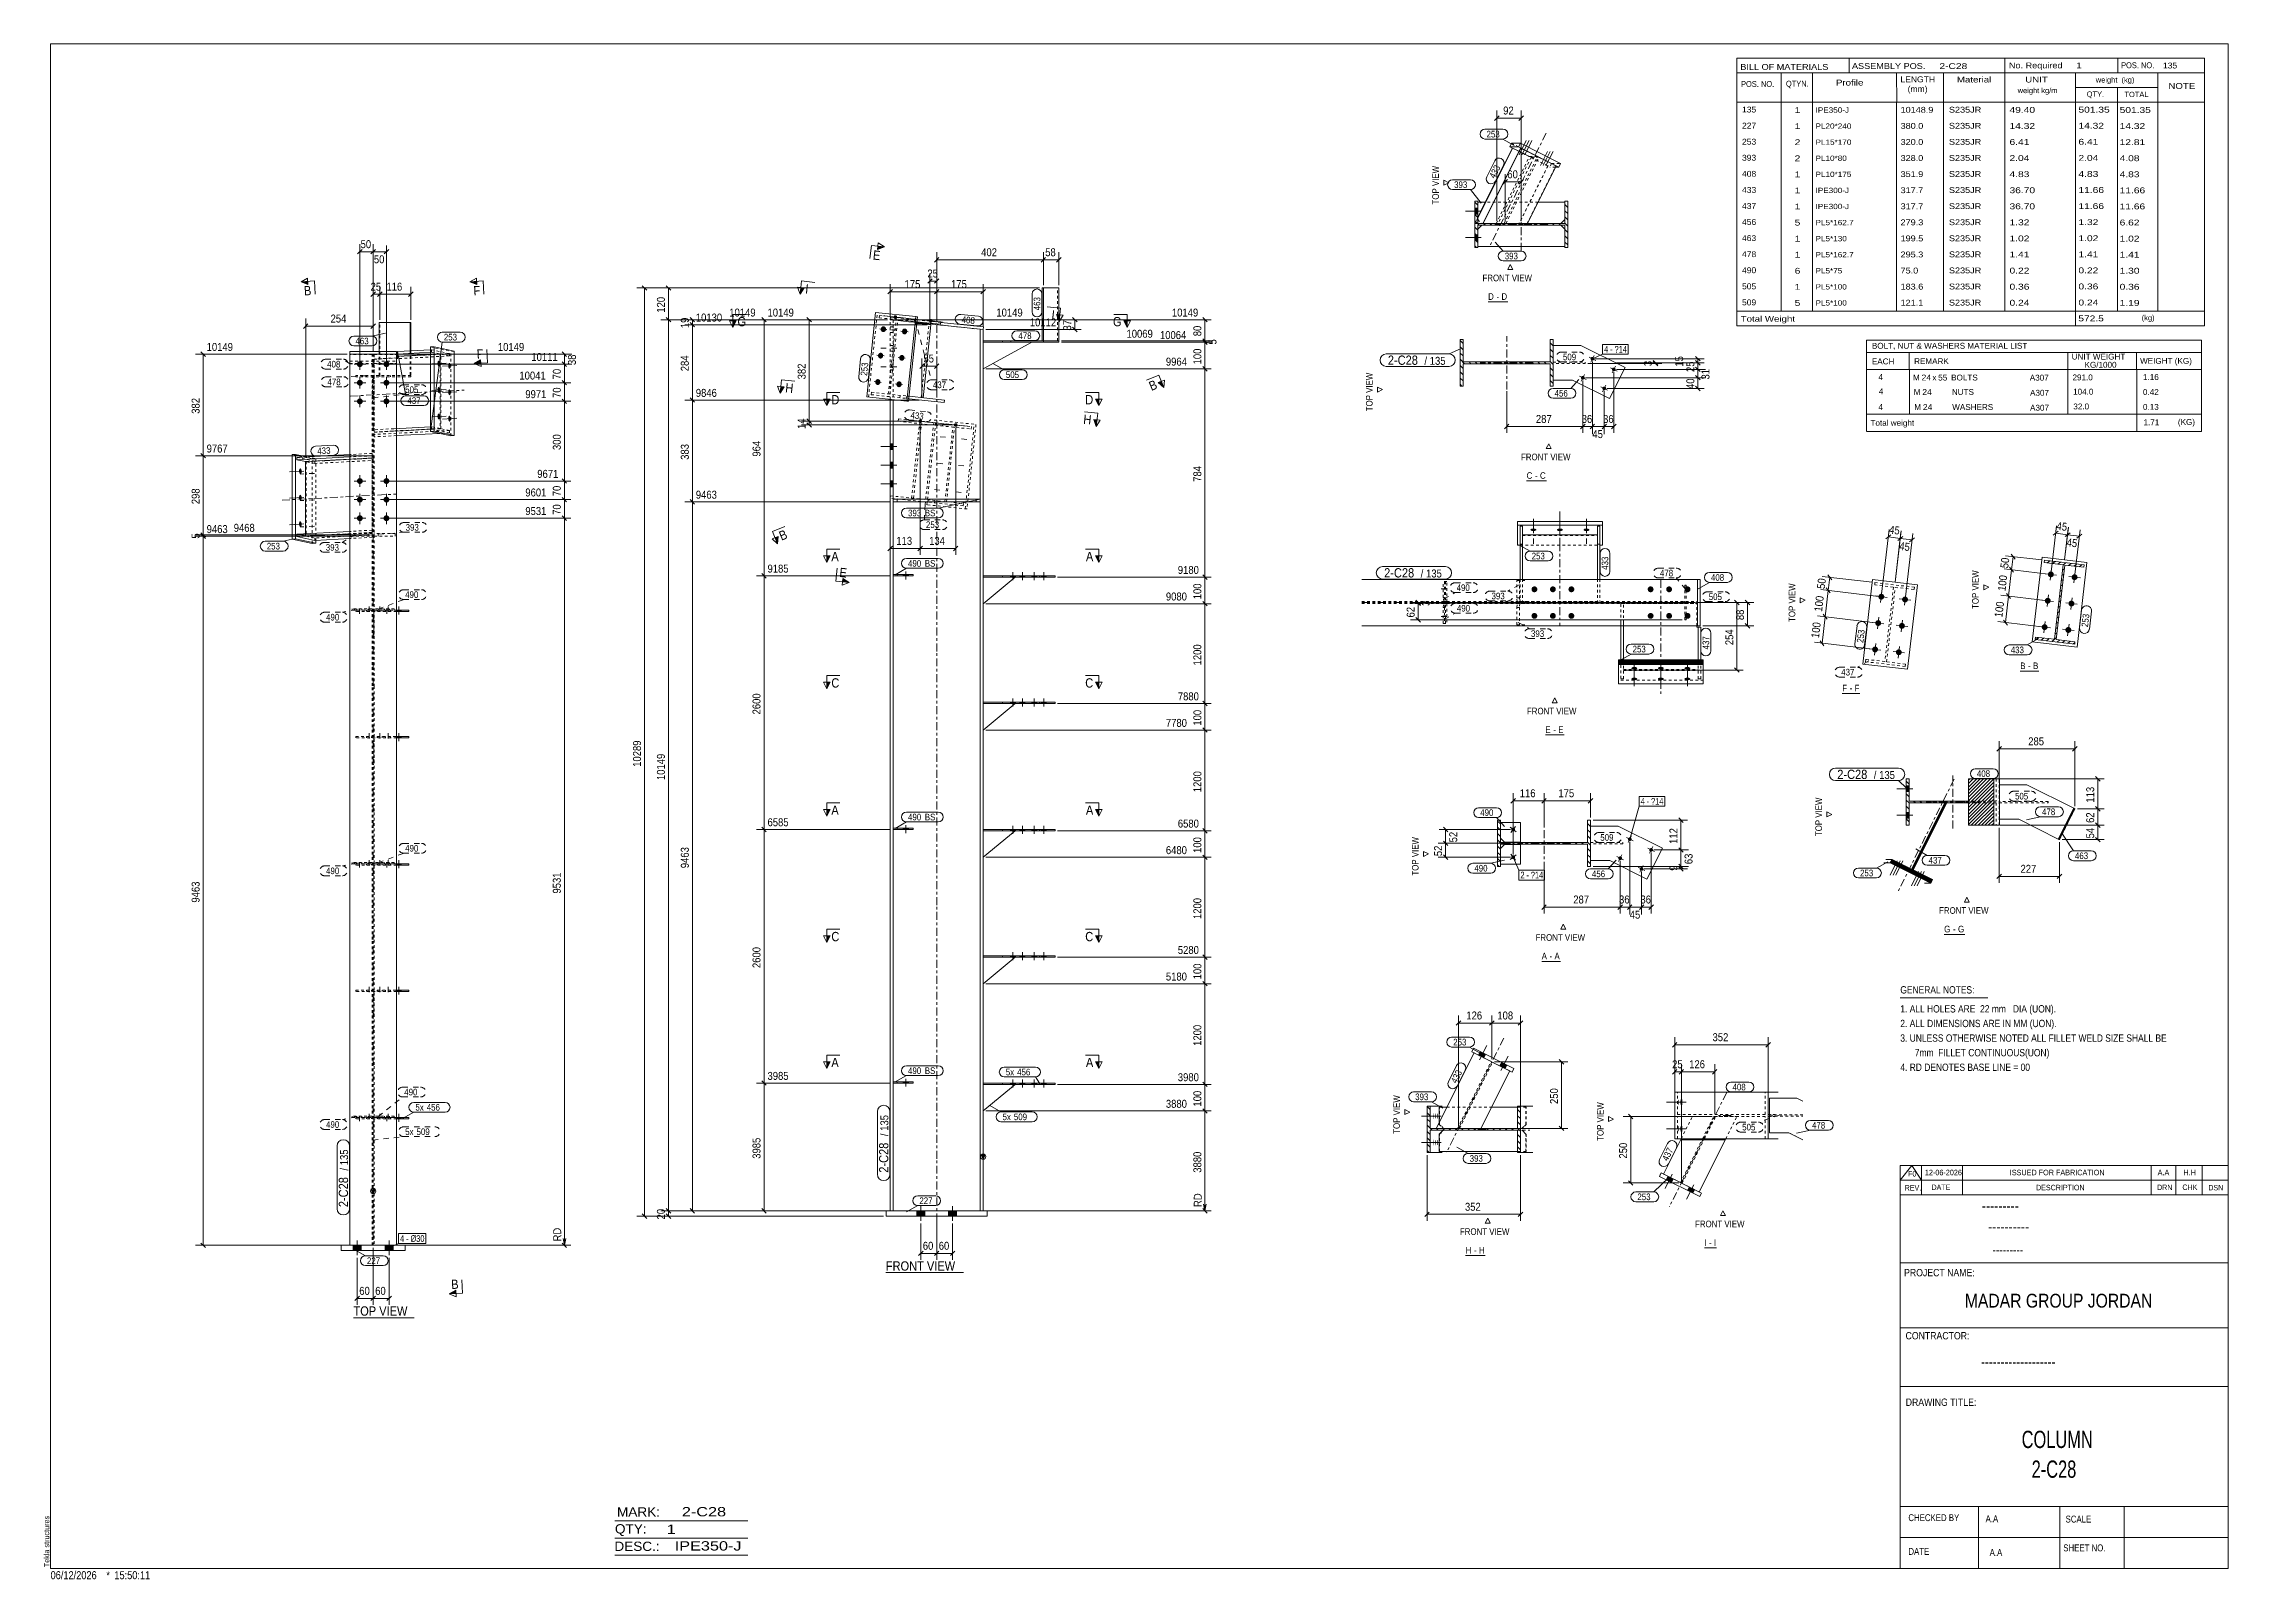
# Model space of a CAD drawing. Header units: millimetres. Extents: x 2 to 825, y 1 to 579.
import ezdxf

# ---------------------------------------------------------------- set-up
doc = ezdxf.new("R2010")
doc.units = ezdxf.units.MM
for name, pattern in [('XKITLINE00', [0]), ('XKITLINE01', [4, 1, -1, 1, -1]), ('XKITLINE02', [4, 2, -2]), ('XKITLINE03', [6, 3, -1, 1, -1])]:
    doc.linetypes.add(name, pattern=pattern)
for name, color, linetype, lineweight in [('Bolt', 3, 'Continuous', 0), ('BoltMark', 7, 'Continuous', 0), ('Dimensions', 7, 'Continuous', 0), ('DrawingSheet', 5, 'Continuous', 0), ('OtherObjectType', 7, 'Continuous', 0), ('Part', 2, 'Continuous', 0), ('PartMark', 7, 'Continuous', 0), ('Section', 6, 'Continuous', 0)]:
    doc.layers.add(name, color=color, linetype=linetype, lineweight=lineweight)
doc.styles.add('@ARIAL_UNICODE_MS_BOLD', font='ARIAL.TTF')
doc.styles.add('ARIAL', font='ARIAL.TTF')
doc.styles.add('ARIAL_NARROW', font='ARIALN.TTF')
doc.styles.add('COMIC_SANS_MS_BOLD', font='COMICBD.TTF')
doc.styles.add('SWIS721_EX_BT', font='ARIAL.TTF')
doc.styles.add('SWISSE', font='ARIAL.TTF')

# ---------------------------------------------------------------- blocks, each defined once
blk = doc.blocks.new('*A1')
at = {"layer": 'Part', "color": 7, "linetype": 'XKITLINE00', "lineweight": 0}
for p, q in [((536.88, 466.18), (535.78, 467.28)), ((536.88, 463.82), (535.78, 464.92)), ((536.88, 461.47), (535.78, 462.57)), ((570.78, 465.28), (569.68, 466.38)), ((570.78, 462.93), (569.68, 464.03)), ((570.78, 460.57), (569.68, 461.67)), ((570.78, 467.64), (570.78, 467.64)), ((570.78, 467.64), (570.78, 467.64)), ((537.45, 458.54), (535.78, 460.21)), ((536.88, 456.75), (535.78, 457.85)), ((536.88, 454.4), (535.78, 455.5)), ((536.88, 452.04), (535.78, 453.14)), ((539.8, 458.54), (539.1, 459.24)), ((542.16, 458.54), (541.46, 459.24)), ((544.52, 458.54), (543.82, 459.24)), ((546.87, 458.54), (546.17, 459.24)), ((549.23, 458.54), (548.53, 459.24)), ((551.59, 458.54), (550.89, 459.24)), ((553.95, 458.54), (553.25, 459.24)), ((556.3, 458.54), (555.6, 459.24)), ((558.66, 458.54), (557.96, 459.24)), ((561.02, 458.54), (560.32, 459.24)), ((563.38, 458.54), (562.68, 459.24)), ((565.73, 458.54), (565.03, 459.24)), ((568.09, 458.54), (567.39, 459.24)), ((570.78, 458.21), (569.68, 459.31)), ((570.78, 455.86), (569.68, 456.96)), ((570.78, 453.5), (569.68, 454.6)), ((536.42, 450.14), (535.78, 450.78)), ((570.78, 451.14), (569.68, 452.24))]:
    blk.add_line(p, q, dxfattribs=at)
blk = doc.blocks.new('*A2')
at = {"layer": 'Part', "color": 7, "linetype": 'XKITLINE00', "lineweight": 0}
for p, q in [((550.94, 285.29), (549.84, 286.39)), ((550.94, 282.93), (549.84, 284.03)), ((550.94, 280.57), (549.84, 281.67)), ((584.84, 284.39), (583.74, 285.49)), ((584.84, 282.03), (583.74, 283.13)), ((584.84, 279.68), (583.74, 280.78)), ((584.84, 286.75), (584.84, 286.75)), ((584.84, 286.75), (584.84, 286.75)), ((551.51, 277.65), (549.84, 279.32)), ((550.94, 275.86), (549.84, 276.96)), ((550.94, 273.5), (549.84, 274.6)), ((550.94, 271.15), (549.84, 272.25)), ((553.86, 277.65), (553.16, 278.35)), ((556.22, 277.65), (555.52, 278.35)), ((558.58, 277.65), (557.88, 278.35)), ((560.94, 277.65), (560.24, 278.35)), ((563.29, 277.65), (562.59, 278.35)), ((565.65, 277.65), (564.95, 278.35)), ((568.01, 277.65), (567.31, 278.35)), ((570.37, 277.65), (569.67, 278.35)), ((572.72, 277.65), (572.02, 278.35)), ((575.08, 277.65), (574.38, 278.35)), ((577.44, 277.65), (576.74, 278.35)), ((579.79, 277.65), (579.09, 278.35)), ((582.15, 277.65), (581.45, 278.35)), ((584.84, 277.32), (583.74, 278.42)), ((584.84, 274.96), (583.74, 276.06)), ((584.84, 272.61), (583.74, 273.71)), ((550.48, 269.25), (549.84, 269.89)), ((584.84, 270.25), (583.74, 271.35))]:
    blk.add_line(p, q, dxfattribs=at)
blk = doc.blocks.new('*A3')
at = {"layer": 'Part', "color": 7, "linetype": 'XKITLINE00', "lineweight": 0}
for p, q in [((757.79, 384.32), (756.79, 383.53)), ((759.8, 384.08), (758.8, 383.29)), ((761.8, 383.84), (760.81, 383.05)), ((763.05, 379.37), (762.33, 378.8)), ((763.29, 381.37), (762.57, 380.8)), ((763.81, 383.6), (762.8, 382.81)), ((765.82, 383.37), (764.82, 382.58)), ((767.82, 383.13), (766.83, 382.34)), ((769.83, 382.89), (768.83, 382.11)), ((762.11, 371.34), (761.38, 370.77)), ((762.34, 373.35), (761.62, 372.78)), ((762.58, 375.35), (761.86, 374.78)), ((762.82, 377.36), (762.09, 376.79)), ((761.16, 363.31), (760.44, 362.74)), ((761.39, 365.32), (760.67, 364.75)), ((761.63, 367.33), (760.91, 366.76)), ((761.87, 369.33), (761.15, 368.76)), ((753.57, 355.51), (752.58, 354.72)), ((755.58, 355.27), (754.58, 354.49)), ((757.59, 355.04), (756.59, 354.25)), ((760.21, 355.29), (758.6, 354.01)), ((760.45, 357.29), (759.73, 356.72)), ((760.68, 359.3), (759.96, 358.73)), ((760.92, 361.31), (760.2, 360.74)), ((761.6, 354.56), (760.6, 353.78)), ((763.61, 354.33), (762.61, 353.54)), ((765.61, 354.09), (764.62, 353.3)), ((767.23, 353.54), (766.62, 353.06))]:
    blk.add_line(p, q, dxfattribs=at)
blk = doc.blocks.new('*A4')
at = {"layer": 'Part', "color": 7, "linetype": 'XKITLINE00', "lineweight": 0}
for p, q in [((542.36, 518.28), (541.26, 519.38)), ((576.26, 517.38), (575.16, 518.48)), ((576.26, 519.74), (576.26, 519.74)), ((576.26, 519.74), (576.26, 519.74)), ((542.36, 515.92), (541.26, 517.02)), ((542.36, 513.57), (541.26, 514.67)), ((542.93, 510.64), (541.26, 512.31)), ((545.28, 510.64), (544.58, 511.34)), ((547.64, 510.64), (546.94, 511.34)), ((550, 510.64), (549.3, 511.34)), ((552.36, 510.64), (551.66, 511.34)), ((554.71, 510.64), (554.01, 511.34)), ((557.07, 510.64), (556.37, 511.34)), ((559.43, 510.64), (558.73, 511.34)), ((561.79, 510.64), (561.09, 511.34)), ((564.14, 510.64), (563.44, 511.34)), ((566.5, 510.64), (565.8, 511.34)), ((568.86, 510.64), (568.16, 511.34)), ((571.21, 510.64), (570.51, 511.34)), ((573.57, 510.64), (572.87, 511.34)), ((576.26, 515.03), (575.16, 516.13)), ((576.26, 512.67), (575.16, 513.77)), ((576.26, 510.31), (575.16, 511.41)), ((542.36, 508.85), (541.26, 509.95)), ((542.36, 506.5), (541.26, 507.6)), ((542.36, 504.14), (541.26, 505.24)), ((541.9, 502.24), (541.26, 502.88)), ((576.26, 507.96), (575.16, 509.06)), ((576.26, 505.6), (575.16, 506.7)), ((576.26, 503.24), (575.16, 504.34))]:
    blk.add_line(p, q, dxfattribs=at)
blk = doc.blocks.new('*A5')
at = {"layer": 'Part', "color": 7, "linetype": 'XKITLINE00', "lineweight": 0}
for p, q in [((596.95, 345.36), (595.32, 346.98)), ((596.72, 345.36), (595.32, 346.75)), ((596.49, 345.36), (595.32, 346.53)), ((596.27, 345.36), (595.32, 346.3)), ((596.04, 345.36), (595.32, 346.07)), ((595.81, 345.36), (595.32, 345.85)), ((595.58, 345.36), (595.32, 345.62)), ((597.18, 345.36), (595.49, 347.04)), ((597.4, 345.36), (595.72, 347.04)), ((597.63, 345.36), (595.94, 347.04)), ((597.86, 345.36), (596.17, 347.04)), ((598.09, 345.36), (596.4, 347.04)), ((598.31, 345.36), (596.63, 347.04)), ((598.54, 345.36), (596.85, 347.04)), ((598.77, 345.36), (597.08, 347.04)), ((599, 345.36), (597.31, 347.04)), ((599.22, 345.36), (597.53, 347.04)), ((599.45, 345.36), (597.76, 347.04)), ((599.68, 345.36), (597.99, 347.04)), ((599.9, 345.36), (598.22, 347.04)), ((600.13, 345.36), (598.44, 347.04)), ((600.36, 345.36), (598.67, 347.04)), ((600.59, 345.36), (598.9, 347.04)), ((600.81, 345.36), (599.13, 347.04)), ((601.04, 345.36), (599.35, 347.04)), ((601.27, 345.36), (599.58, 347.04)), ((601.5, 345.36), (599.81, 347.04)), ((601.72, 345.36), (600.04, 347.04)), ((601.95, 345.36), (600.26, 347.04)), ((602.18, 345.36), (600.49, 347.04)), ((602.41, 345.36), (600.72, 347.04)), ((602.63, 345.36), (600.95, 347.04)), ((602.86, 345.36), (601.17, 347.04)), ((603.09, 345.36), (601.4, 347.04)), ((603.32, 345.36), (601.63, 347.04)), ((603.54, 345.36), (601.86, 347.04)), ((603.77, 345.36), (602.08, 347.04)), ((604, 345.36), (602.31, 347.04)), ((604.23, 345.36), (602.54, 347.04)), ((604.45, 345.36), (602.76, 347.04)), ((604.68, 345.36), (602.99, 347.04)), ((604.91, 345.36), (603.22, 347.04)), ((605.13, 345.36), (603.45, 347.04)), ((605.36, 345.36), (603.67, 347.04)), ((605.59, 345.36), (603.9, 347.04)), ((605.82, 345.36), (604.13, 347.04)), ((606.04, 345.36), (604.36, 347.04)), ((606.27, 345.36), (604.58, 347.04)), ((606.5, 345.36), (604.81, 347.04)), ((606.73, 345.36), (605.04, 347.04)), ((606.95, 345.36), (605.27, 347.04)), ((607.18, 345.36), (605.49, 347.04)), ((607.41, 345.36), (605.72, 347.04)), ((607.64, 345.36), (605.95, 347.04)), ((607.86, 345.36), (606.18, 347.04)), ((608.09, 345.36), (606.4, 347.04)), ((608.32, 345.36), (606.63, 347.04)), ((608.55, 345.36), (606.86, 347.04)), ((608.77, 345.36), (607.09, 347.04)), ((609, 345.36), (607.31, 347.04)), ((609.23, 345.36), (607.54, 347.04)), ((609.46, 345.36), (607.77, 347.04)), ((609.68, 345.36), (607.99, 347.04)), ((609.91, 345.36), (608.22, 347.04)), ((610.14, 345.36), (608.45, 347.04)), ((610.36, 345.36), (608.68, 347.04)), ((610.59, 345.36), (608.9, 347.04)), ((610.82, 345.36), (609.13, 347.04)), ((611.05, 345.36), (609.36, 347.04)), ((611.27, 345.36), (609.59, 347.04)), ((611.5, 345.36), (609.81, 347.04)), ((611.73, 345.36), (610.04, 347.04)), ((611.96, 345.36), (610.27, 347.04)), ((612.18, 345.36), (610.5, 347.04)), ((612.41, 345.36), (610.72, 347.04)), ((612.64, 345.36), (610.95, 347.04)), ((612.87, 345.36), (611.18, 347.04)), ((613.09, 345.36), (611.41, 347.04)), ((613.32, 345.36), (611.63, 347.04)), ((613.55, 345.36), (611.86, 347.04)), ((613.78, 345.36), (612.09, 347.04)), ((614, 345.36), (612.31, 347.04)), ((614.23, 345.36), (612.54, 347.04)), ((614.46, 345.36), (612.77, 347.04)), ((614.69, 345.36), (613, 347.04)), ((614.91, 345.36), (613.22, 347.04)), ((615.14, 345.36), (613.45, 347.04)), ((615.37, 345.36), (613.68, 347.04)), ((615.59, 345.36), (613.91, 347.04)), ((615.82, 345.36), (614.13, 347.04)), ((616.05, 345.36), (614.36, 347.04)), ((616.28, 345.36), (614.59, 347.04)), ((616.5, 345.36), (614.82, 347.04)), ((616.73, 345.36), (615.04, 347.04)), ((616.96, 345.36), (615.27, 347.04)), ((617.19, 345.36), (615.5, 347.04)), ((617.41, 345.36), (615.73, 347.04)), ((617.64, 345.36), (615.95, 347.04)), ((617.87, 345.36), (616.18, 347.04)), ((618.1, 345.36), (616.41, 347.04)), ((618.32, 345.36), (616.64, 347.04)), ((618.55, 345.36), (616.86, 347.04)), ((618.78, 345.36), (617.09, 347.04)), ((619.01, 345.36), (617.32, 347.04)), ((619.23, 345.36), (617.54, 347.04)), ((619.46, 345.36), (617.77, 347.04)), ((619.69, 345.36), (618, 347.04)), ((619.91, 345.36), (618.23, 347.04)), ((620.14, 345.36), (618.45, 347.04)), ((620.37, 345.36), (618.68, 347.04)), ((620.6, 345.36), (618.91, 347.04)), ((620.82, 345.36), (619.14, 347.04)), ((621.05, 345.36), (619.36, 347.04)), ((621.28, 345.36), (619.59, 347.04)), ((621.51, 345.36), (619.82, 347.04)), ((621.73, 345.36), (620.05, 347.04)), ((621.96, 345.36), (620.27, 347.04)), ((622.19, 345.36), (620.5, 347.04)), ((622.42, 345.36), (620.73, 347.04)), ((622.64, 345.36), (620.96, 347.04)), ((622.87, 345.36), (621.18, 347.04)), ((623.1, 345.36), (621.41, 347.04)), ((623.33, 345.36), (621.64, 347.04)), ((623.55, 345.36), (621.87, 347.04)), ((623.78, 345.36), (622.09, 347.04)), ((624.01, 345.36), (622.32, 347.04)), ((624.24, 345.36), (622.55, 347.04)), ((624.46, 345.36), (622.77, 347.04)), ((624.69, 345.36), (623, 347.04)), ((624.92, 345.36), (623.23, 347.04)), ((625.14, 345.36), (623.46, 347.04)), ((625.37, 345.36), (623.68, 347.04)), ((625.6, 345.36), (623.91, 347.04)), ((625.73, 345.45), (624.14, 347.04)), ((625.84, 345.57), (624.37, 347.04)), ((625.96, 345.68), (624.59, 347.04)), ((626.07, 345.79), (624.82, 347.04)), ((626.19, 345.91), (625.05, 347.04)), ((626.3, 346.02), (625.28, 347.04)), ((626.41, 346.13), (625.5, 347.04)), ((626.53, 346.25), (625.73, 347.04)), ((626.05, 345.36), (625.84, 345.57)), ((626.64, 346.36), (625.96, 347.04)), ((626.28, 345.36), (625.96, 345.68)), ((626.51, 345.36), (626.07, 345.79)), ((626.75, 346.48), (626.19, 347.04)), ((626.74, 345.36), (626.19, 345.91)), ((626.96, 345.36), (626.3, 346.02)), ((626.87, 346.59), (626.41, 347.04)), ((627.19, 345.36), (626.41, 346.13)), ((627.32, 345.45), (626.53, 346.25)), ((626.98, 346.7), (626.64, 347.04)), ((627.32, 345.68), (626.64, 346.36)), ((627.32, 345.91), (626.75, 346.48)), ((627.1, 346.82), (626.87, 347.04)), ((627.32, 346.13), (626.87, 346.59)), ((627.32, 346.36), (626.98, 346.7)), ((627.21, 346.93), (627.1, 347.04)), ((627.32, 346.59), (627.1, 346.82)), ((627.32, 346.82), (627.21, 346.93)), ((595.36, 345.36), (595.35, 345.36)), ((625.83, 345.36), (625.73, 345.45))]:
    blk.add_line(p, q, dxfattribs=at)
blk = doc.blocks.new('*A6')
at = {"layer": 'Part', "color": 7, "linetype": 'XKITLINE00', "lineweight": 0}
for p, q in [((704.85, 300.27), (703.75, 301.37)), ((704.85, 297.91), (703.75, 299.01)), ((704.85, 295.55), (703.75, 296.65)), ((704.85, 293.2), (703.75, 294.3)), ((704.85, 290.84), (703.75, 291.94)), ((704.85, 288.48), (703.75, 289.58)), ((704.85, 293.2), (704.85, 293.2)), ((707.21, 293.2), (706.51, 293.9)), ((709.57, 293.2), (708.87, 293.9)), ((711.92, 293.2), (711.22, 293.9)), ((714.28, 293.2), (713.58, 293.9)), ((716.64, 293.2), (715.94, 293.9)), ((718.99, 293.2), (718.29, 293.9)), ((721.35, 293.2), (720.65, 293.9)), ((723.71, 293.2), (723.01, 293.9)), ((726.07, 293.2), (725.37, 293.9)), ((704.85, 286.13), (703.75, 287.23)), ((703.82, 284.8), (703.75, 284.87))]:
    blk.add_line(p, q, dxfattribs=at)
blk = doc.blocks.new('*A7')
at = {"layer": 'Part', "color": 7, "linetype": 'XKITLINE00', "lineweight": 0}
for p, q in [((698.55, 270.21), (698.13, 271.47)), ((698.74, 270.11), (698.22, 271.66)), ((698.93, 270.02), (698.32, 271.85)), ((699.12, 269.92), (698.45, 271.94)), ((699.31, 269.83), (698.64, 271.84)), ((699.5, 269.73), (698.83, 271.75)), ((699.69, 269.64), (699.02, 271.65)), ((699.88, 269.54), (699.21, 271.56)), ((700.07, 269.45), (699.4, 271.46)), ((697.79, 270.59), (697.74, 270.72)), ((697.98, 270.49), (697.84, 270.91)), ((698.17, 270.4), (697.93, 271.1)), ((698.36, 270.3), (698.03, 271.29)), ((700.26, 269.36), (699.59, 271.37)), ((700.45, 269.26), (699.78, 271.27)), ((700.64, 269.17), (699.97, 271.18)), ((700.83, 269.07), (700.16, 271.08)), ((701.02, 268.98), (700.35, 270.99)), ((701.21, 268.88), (700.54, 270.9)), ((701.4, 268.79), (700.73, 270.8)), ((701.59, 268.69), (700.92, 270.71)), ((701.78, 268.6), (701.11, 270.61)), ((701.97, 268.5), (701.3, 270.52)), ((702.16, 268.41), (701.49, 270.42)), ((702.35, 268.31), (701.68, 270.33)), ((702.54, 268.22), (701.87, 270.23)), ((702.73, 268.12), (702.06, 270.14)), ((702.92, 268.03), (702.25, 270.04)), ((703.11, 267.93), (702.44, 269.95)), ((703.3, 267.84), (702.63, 269.85)), ((703.49, 267.74), (702.82, 269.76)), ((703.68, 267.65), (703.01, 269.66)), ((703.87, 267.55), (703.2, 269.57)), ((704.06, 267.46), (703.39, 269.47)), ((704.25, 267.36), (703.58, 269.38)), ((704.44, 267.27), (703.77, 269.28)), ((704.63, 267.17), (703.96, 269.19)), ((704.82, 267.08), (704.15, 269.09)), ((705.01, 266.98), (704.34, 269)), ((705.2, 266.89), (704.53, 268.9)), ((705.39, 266.79), (704.72, 268.81)), ((705.58, 266.7), (704.91, 268.71)), ((705.77, 266.6), (705.1, 268.62)), ((705.96, 266.51), (705.29, 268.52)), ((706.15, 266.42), (705.48, 268.43)), ((706.34, 266.32), (705.67, 268.33)), ((706.53, 266.23), (705.86, 268.24)), ((706.72, 266.13), (706.05, 268.14)), ((706.91, 266.04), (706.24, 268.05)), ((707.1, 265.94), (706.43, 267.95)), ((707.29, 265.85), (706.62, 267.86)), ((707.48, 265.75), (706.81, 267.77)), ((707.68, 265.66), (707, 267.67)), ((707.87, 265.56), (707.19, 267.58)), ((708.06, 265.47), (707.38, 267.48)), ((708.25, 265.37), (707.57, 267.39)), ((708.44, 265.28), (707.76, 267.29)), ((708.63, 265.18), (707.95, 267.2)), ((708.82, 265.09), (708.14, 267.1)), ((709.01, 264.99), (708.33, 267.01)), ((709.2, 264.9), (708.52, 266.91)), ((709.39, 264.8), (708.71, 266.82)), ((709.58, 264.71), (708.9, 266.72)), ((709.77, 264.61), (709.09, 266.63)), ((709.96, 264.52), (709.28, 266.53)), ((710.15, 264.42), (709.47, 266.44)), ((710.34, 264.33), (709.66, 266.34)), ((710.53, 264.23), (709.85, 266.25)), ((710.72, 264.14), (710.04, 266.15)), ((710.91, 264.04), (710.23, 266.06)), ((711.1, 263.95), (710.42, 265.96)), ((711.29, 263.85), (710.61, 265.87)), ((711.48, 263.76), (710.8, 265.77)), ((711.66, 263.68), (710.99, 265.68)), ((711.8, 263.73), (711.18, 265.58)), ((711.95, 263.78), (711.37, 265.49)), ((712.09, 263.83), (711.56, 265.39)), ((711.67, 263.66), (711.66, 263.68)), ((712.23, 263.87), (711.76, 265.3)), ((711.86, 263.57), (711.8, 263.73)), ((712.37, 263.92), (711.95, 265.2)), ((712.05, 263.47), (711.95, 263.78)), ((712.24, 263.38), (712.09, 263.83)), ((712.52, 263.97), (712.14, 265.11)), ((712.43, 263.29), (712.23, 263.87)), ((712.66, 264.02), (712.33, 265.01)), ((712.62, 263.19), (712.37, 263.92)), ((712.8, 264.06), (712.52, 264.92)), ((712.81, 263.1), (712.52, 263.97)), ((712.99, 263.03), (712.66, 264.02)), ((712.94, 264.11), (712.71, 264.82)), ((713.08, 263.22), (712.8, 264.06)), ((713.09, 264.16), (712.9, 264.73)), ((713.18, 263.41), (712.94, 264.11)), ((713.23, 264.21), (713.09, 264.64)), ((713.28, 263.6), (713.09, 264.16)), ((713.37, 263.78), (713.23, 264.21)), ((713.37, 264.26), (713.28, 264.54)), ((713.47, 263.97), (713.37, 264.26)), ((713.51, 264.3), (713.47, 264.45)), ((713.56, 264.16), (713.51, 264.3))]:
    blk.add_line(p, q, dxfattribs=at)
blk = doc.blocks.new('*A8')
at = {"layer": 'Part', "color": 7, "linetype": 'XKITLINE00', "lineweight": 0}
for p, q in [((716.36, 287.94), (715.48, 287.65)), ((716.4, 288.01), (715.52, 287.73)), ((716.44, 288.09), (715.56, 287.8)), ((716.47, 288.17), (715.6, 287.88)), ((716.51, 288.25), (715.64, 287.96)), ((716.55, 288.33), (715.68, 288.04)), ((716.59, 288.41), (715.72, 288.12)), ((716.63, 288.49), (715.76, 288.2)), ((716.67, 288.56), (715.8, 288.28)), ((716.71, 288.64), (715.84, 288.35)), ((716.75, 288.72), (715.88, 288.43)), ((716.79, 288.8), (715.91, 288.51)), ((716.83, 288.88), (715.95, 288.59)), ((716.87, 288.96), (715.99, 288.67)), ((716.91, 289.04), (716.03, 288.75)), ((716.95, 289.11), (716.07, 288.83)), ((716.99, 289.19), (716.11, 288.9)), ((717.03, 289.27), (716.15, 288.98)), ((717.07, 289.35), (716.19, 289.06)), ((717.11, 289.43), (716.23, 289.14)), ((717.15, 289.51), (716.27, 289.22)), ((717.19, 289.59), (716.31, 289.3)), ((717.23, 289.66), (716.35, 289.37)), ((717.27, 289.74), (716.39, 289.45)), ((717.31, 289.82), (716.43, 289.53)), ((717.35, 289.9), (716.47, 289.61)), ((717.39, 289.98), (716.51, 289.69)), ((717.43, 290.06), (716.55, 289.77)), ((717.46, 290.13), (716.59, 289.85)), ((717.5, 290.21), (716.63, 289.92)), ((717.54, 290.29), (716.67, 290)), ((717.58, 290.37), (716.71, 290.08)), ((717.62, 290.45), (716.75, 290.16)), ((717.66, 290.53), (716.79, 290.24)), ((717.7, 290.61), (716.83, 290.32)), ((717.74, 290.68), (716.87, 290.4)), ((717.78, 290.76), (716.9, 290.47)), ((717.82, 290.84), (716.94, 290.55)), ((717.86, 290.92), (716.98, 290.63)), ((717.9, 291), (717.02, 290.71)), ((717.94, 291.08), (717.06, 290.79)), ((717.98, 291.16), (717.1, 290.87)), ((718.02, 291.23), (717.14, 290.95)), ((718.06, 291.31), (717.18, 291.02)), ((718.1, 291.39), (717.22, 291.1)), ((718.14, 291.47), (717.26, 291.18)), ((718.18, 291.55), (717.3, 291.26)), ((718.22, 291.63), (717.34, 291.34)), ((718.26, 291.71), (717.38, 291.42)), ((718.3, 291.78), (717.42, 291.49)), ((718.34, 291.86), (717.46, 291.57)), ((718.38, 291.94), (717.5, 291.65)), ((718.42, 292.02), (717.54, 291.73)), ((718.46, 292.1), (717.58, 291.81)), ((718.49, 292.18), (717.62, 291.89)), ((718.53, 292.25), (717.66, 291.97)), ((718.57, 292.33), (717.7, 292.04)), ((718.61, 292.41), (717.74, 292.12)), ((718.65, 292.49), (717.78, 292.2)), ((718.69, 292.57), (717.82, 292.28)), ((718.73, 292.65), (717.86, 292.36)), ((718.77, 292.73), (717.9, 292.44)), ((718.81, 292.8), (717.93, 292.52)), ((718.85, 292.88), (717.97, 292.59)), ((718.89, 292.96), (718.01, 292.67)), ((718.93, 293.04), (718.05, 292.75)), ((718.97, 293.12), (718.09, 292.83)), ((719.01, 293.2), (718.13, 292.91)), ((718.81, 293.2), (718.17, 292.99)), ((718.61, 293.2), (718.21, 293.07)), ((718.41, 293.2), (718.25, 293.14)), ((712.2, 279.69), (711.32, 279.4)), ((712.24, 279.77), (711.36, 279.48)), ((712.28, 279.85), (711.4, 279.56)), ((712.32, 279.93), (711.44, 279.64)), ((712.36, 280.01), (711.48, 279.72)), ((712.4, 280.08), (711.52, 279.8)), ((712.44, 280.16), (711.56, 279.87)), ((712.47, 280.24), (711.6, 279.95)), ((712.51, 280.32), (711.64, 280.03)), ((712.55, 280.4), (711.68, 280.11)), ((712.59, 280.48), (711.72, 280.19)), ((712.63, 280.56), (711.76, 280.27)), ((712.67, 280.63), (711.8, 280.34)), ((712.71, 280.71), (711.84, 280.42)), ((712.75, 280.79), (711.87, 280.5)), ((712.79, 280.87), (711.91, 280.58)), ((712.83, 280.95), (711.95, 280.66)), ((712.87, 281.03), (711.99, 280.74)), ((712.91, 281.1), (712.03, 280.82)), ((712.95, 281.18), (712.07, 280.89)), ((712.99, 281.26), (712.11, 280.97)), ((713.03, 281.34), (712.15, 281.05)), ((713.07, 281.42), (712.19, 281.13)), ((713.11, 281.5), (712.23, 281.21)), ((713.15, 281.58), (712.27, 281.29)), ((713.19, 281.65), (712.31, 281.37)), ((713.23, 281.73), (712.35, 281.44)), ((713.27, 281.81), (712.39, 281.52)), ((713.31, 281.89), (712.43, 281.6)), ((713.35, 281.97), (712.47, 281.68)), ((713.39, 282.05), (712.51, 281.76)), ((713.43, 282.13), (712.55, 281.84)), ((713.46, 282.2), (712.59, 281.92)), ((713.5, 282.28), (712.63, 281.99)), ((713.54, 282.36), (712.67, 282.07)), ((713.58, 282.44), (712.71, 282.15)), ((713.62, 282.52), (712.75, 282.23)), ((713.66, 282.6), (712.79, 282.31)), ((713.7, 282.68), (712.83, 282.39)), ((713.74, 282.75), (712.87, 282.46)), ((713.78, 282.83), (712.9, 282.54)), ((713.82, 282.91), (712.94, 282.62)), ((713.86, 282.99), (712.98, 282.7)), ((713.9, 283.07), (713.02, 282.78)), ((713.94, 283.15), (713.06, 282.86)), ((713.98, 283.22), (713.1, 282.94)), ((714.02, 283.3), (713.14, 283.01)), ((714.06, 283.38), (713.18, 283.09)), ((714.1, 283.46), (713.22, 283.17)), ((714.14, 283.54), (713.26, 283.25)), ((714.18, 283.62), (713.3, 283.33)), ((714.22, 283.7), (713.34, 283.41)), ((714.26, 283.77), (713.38, 283.49)), ((714.3, 283.85), (713.42, 283.56)), ((714.34, 283.93), (713.46, 283.64)), ((714.38, 284.01), (713.5, 283.72)), ((714.42, 284.09), (713.54, 283.8)), ((714.45, 284.17), (713.58, 283.88)), ((714.49, 284.25), (713.62, 283.96)), ((714.53, 284.32), (713.66, 284.04)), ((714.57, 284.4), (713.7, 284.11)), ((714.61, 284.48), (713.74, 284.19)), ((714.65, 284.56), (713.78, 284.27)), ((714.69, 284.64), (713.82, 284.35)), ((714.73, 284.72), (713.86, 284.43)), ((714.77, 284.8), (713.89, 284.51)), ((714.81, 284.87), (713.93, 284.58)), ((714.85, 284.95), (713.97, 284.66)), ((714.89, 285.03), (714.01, 284.74)), ((714.93, 285.11), (714.05, 284.82)), ((714.97, 285.19), (714.09, 284.9)), ((715.01, 285.27), (714.13, 284.98)), ((715.05, 285.34), (714.17, 285.06)), ((715.09, 285.42), (714.21, 285.13)), ((715.13, 285.5), (714.25, 285.21)), ((715.17, 285.58), (714.29, 285.29)), ((715.21, 285.66), (714.33, 285.37)), ((715.25, 285.74), (714.37, 285.45)), ((715.29, 285.82), (714.41, 285.53)), ((715.33, 285.89), (714.45, 285.61)), ((715.37, 285.97), (714.49, 285.68)), ((715.41, 286.05), (714.53, 285.76)), ((715.45, 286.13), (714.57, 285.84)), ((715.48, 286.21), (714.61, 285.92)), ((715.52, 286.29), (714.65, 286)), ((715.56, 286.37), (714.69, 286.08)), ((715.6, 286.44), (714.73, 286.16)), ((715.64, 286.52), (714.77, 286.23)), ((715.68, 286.6), (714.81, 286.31)), ((715.72, 286.68), (714.85, 286.39)), ((715.76, 286.76), (714.89, 286.47)), ((715.8, 286.84), (714.92, 286.55)), ((715.84, 286.92), (714.96, 286.63)), ((715.88, 286.99), (715, 286.71)), ((715.92, 287.07), (715.04, 286.78)), ((715.96, 287.15), (715.08, 286.86)), ((716, 287.23), (715.12, 286.94)), ((716.04, 287.31), (715.16, 287.02)), ((716.08, 287.39), (715.2, 287.1)), ((716.12, 287.47), (715.24, 287.18)), ((716.16, 287.54), (715.28, 287.25)), ((716.2, 287.62), (715.32, 287.33)), ((716.24, 287.7), (715.36, 287.41)), ((716.28, 287.78), (715.4, 287.49)), ((716.32, 287.86), (715.44, 287.57)), ((708.08, 271.53), (707.2, 271.24)), ((708.12, 271.6), (707.24, 271.31)), ((708.16, 271.68), (707.28, 271.39)), ((708.2, 271.76), (707.32, 271.47)), ((708.24, 271.84), (707.36, 271.55)), ((708.28, 271.92), (707.4, 271.63)), ((708.32, 272), (707.44, 271.71)), ((708.36, 272.07), (707.48, 271.79)), ((708.4, 272.15), (707.52, 271.86)), ((708.43, 272.23), (707.56, 271.94)), ((708.47, 272.31), (707.6, 272.02)), ((708.51, 272.39), (707.64, 272.1)), ((708.55, 272.47), (707.68, 272.18)), ((708.59, 272.55), (707.72, 272.26)), ((708.63, 272.62), (707.76, 272.34)), ((708.67, 272.7), (707.8, 272.41)), ((708.71, 272.78), (707.84, 272.49)), ((708.75, 272.86), (707.87, 272.57)), ((708.79, 272.94), (707.91, 272.65)), ((708.83, 273.02), (707.95, 272.73)), ((708.87, 273.1), (707.99, 272.81)), ((708.91, 273.17), (708.03, 272.89)), ((708.95, 273.25), (708.07, 272.96)), ((708.99, 273.33), (708.11, 273.04)), ((709.03, 273.41), (708.15, 273.12)), ((709.07, 273.49), (708.19, 273.2)), ((709.11, 273.57), (708.23, 273.28)), ((709.15, 273.65), (708.27, 273.36)), ((709.19, 273.72), (708.31, 273.43)), ((709.23, 273.8), (708.35, 273.51)), ((709.27, 273.88), (708.39, 273.59)), ((709.31, 273.96), (708.43, 273.67)), ((709.35, 274.04), (708.47, 273.75)), ((709.39, 274.12), (708.51, 273.83)), ((709.43, 274.19), (708.55, 273.91)), ((709.46, 274.27), (708.59, 273.98)), ((709.5, 274.35), (708.63, 274.06)), ((709.54, 274.43), (708.67, 274.14)), ((709.58, 274.51), (708.71, 274.22)), ((709.62, 274.59), (708.75, 274.3)), ((709.66, 274.67), (708.79, 274.38)), ((709.7, 274.74), (708.83, 274.46)), ((709.74, 274.82), (708.86, 274.53)), ((709.78, 274.9), (708.9, 274.61)), ((709.82, 274.98), (708.94, 274.69)), ((709.86, 275.06), (708.98, 274.77)), ((709.9, 275.14), (709.02, 274.85)), ((709.94, 275.22), (709.06, 274.93)), ((709.98, 275.29), (709.1, 275.01)), ((710.02, 275.37), (709.14, 275.08)), ((710.06, 275.45), (709.18, 275.16)), ((710.1, 275.53), (709.22, 275.24)), ((710.14, 275.61), (709.26, 275.32)), ((710.18, 275.69), (709.3, 275.4)), ((710.22, 275.77), (709.34, 275.48)), ((710.26, 275.84), (709.38, 275.55)), ((710.3, 275.92), (709.42, 275.63)), ((710.34, 276), (709.46, 275.71)), ((710.38, 276.08), (709.5, 275.79)), ((710.42, 276.16), (709.54, 275.87)), ((710.45, 276.24), (709.58, 275.95)), ((710.49, 276.31), (709.62, 276.03)), ((710.53, 276.39), (709.66, 276.1)), ((710.57, 276.47), (709.7, 276.18)), ((710.61, 276.55), (709.74, 276.26)), ((710.65, 276.63), (709.78, 276.34)), ((710.69, 276.71), (709.82, 276.42)), ((710.73, 276.79), (709.86, 276.5)), ((710.77, 276.86), (709.89, 276.58)), ((710.81, 276.94), (709.93, 276.65)), ((710.85, 277.02), (709.97, 276.73)), ((710.89, 277.1), (710.01, 276.81)), ((710.93, 277.18), (710.05, 276.89)), ((710.97, 277.26), (710.09, 276.97)), ((711.01, 277.34), (710.13, 277.05)), ((711.05, 277.41), (710.17, 277.13)), ((711.09, 277.49), (710.21, 277.2)), ((711.13, 277.57), (710.25, 277.28)), ((711.17, 277.65), (710.29, 277.36)), ((711.21, 277.73), (710.33, 277.44)), ((711.25, 277.81), (710.37, 277.52)), ((711.29, 277.89), (710.41, 277.6)), ((711.33, 277.96), (710.45, 277.67)), ((711.37, 278.04), (710.49, 277.75)), ((711.41, 278.12), (710.53, 277.83)), ((711.44, 278.2), (710.57, 277.91)), ((711.48, 278.28), (710.61, 277.99)), ((711.52, 278.36), (710.65, 278.07)), ((711.56, 278.44), (710.69, 278.15)), ((711.6, 278.51), (710.73, 278.22)), ((711.64, 278.59), (710.77, 278.3)), ((711.68, 278.67), (710.81, 278.38)), ((711.72, 278.75), (710.85, 278.46)), ((711.76, 278.83), (710.88, 278.54)), ((711.8, 278.91), (710.92, 278.62)), ((711.84, 278.98), (710.96, 278.7)), ((711.88, 279.06), (711, 278.77)), ((711.92, 279.14), (711.04, 278.85)), ((711.96, 279.22), (711.08, 278.93)), ((712, 279.3), (711.12, 279.01)), ((712.04, 279.38), (711.16, 279.09)), ((712.08, 279.46), (711.2, 279.17)), ((712.12, 279.53), (711.24, 279.25)), ((712.16, 279.61), (711.28, 279.32)), ((706.5, 268.58), (705.74, 268.33)), ((706.48, 268.64), (705.78, 268.41)), ((706.52, 268.52), (705.78, 268.28)), ((706.46, 268.7), (705.82, 268.49)), ((706.44, 268.76), (705.85, 268.57)), ((706.53, 268.46), (705.86, 268.24)), ((706.42, 268.82), (705.89, 268.64)), ((706.4, 268.88), (705.93, 268.72)), ((706.49, 268.38), (705.94, 268.2)), ((706.38, 268.94), (705.97, 268.8)), ((706.36, 269), (706.01, 268.88)), ((706.45, 268.31), (706.02, 268.16)), ((706.34, 269.05), (706.05, 268.96)), ((706.32, 269.11), (706.09, 269.04)), ((706.42, 268.23), (706.1, 268.12)), ((706.3, 269.17), (706.13, 269.12)), ((706.28, 269.23), (706.17, 269.19)), ((706.38, 268.15), (706.18, 268.08)), ((706.26, 269.29), (706.21, 269.27)), ((707.13, 269.64), (706.25, 269.35)), ((707.09, 269.56), (706.26, 269.29)), ((706.34, 268.07), (706.27, 268.05)), ((707.05, 269.48), (706.28, 269.23)), ((707.17, 269.72), (706.29, 269.43)), ((707.01, 269.4), (706.3, 269.17)), ((706.97, 269.33), (706.32, 269.11)), ((707.21, 269.8), (706.33, 269.51)), ((706.93, 269.25), (706.34, 269.05)), ((706.89, 269.17), (706.36, 269)), ((707.25, 269.88), (706.37, 269.59)), ((706.85, 269.09), (706.38, 268.94)), ((706.81, 269.01), (706.4, 268.88)), ((707.29, 269.95), (706.41, 269.67)), ((706.77, 268.93), (706.42, 268.82)), ((706.73, 268.86), (706.44, 268.76)), ((707.33, 270.03), (706.45, 269.74)), ((706.69, 268.78), (706.46, 268.7)), ((706.65, 268.7), (706.48, 268.64)), ((707.37, 270.11), (706.49, 269.82)), ((706.61, 268.62), (706.5, 268.58)), ((706.57, 268.54), (706.52, 268.52)), ((707.41, 270.19), (706.53, 269.9)), ((707.44, 270.27), (706.57, 269.98)), ((707.48, 270.35), (706.61, 270.06)), ((707.52, 270.43), (706.65, 270.14)), ((707.56, 270.5), (706.69, 270.22)), ((707.6, 270.58), (706.73, 270.29)), ((707.64, 270.66), (706.77, 270.37)), ((707.68, 270.74), (706.81, 270.45)), ((707.72, 270.82), (706.85, 270.53)), ((707.76, 270.9), (706.88, 270.61)), ((707.8, 270.98), (706.92, 270.69)), ((707.84, 271.05), (706.96, 270.77)), ((707.88, 271.13), (707, 270.84)), ((707.92, 271.21), (707.04, 270.92)), ((707.96, 271.29), (707.08, 271)), ((708, 271.37), (707.12, 271.08)), ((708.04, 271.45), (707.16, 271.16))]:
    blk.add_line(p, q, dxfattribs=at)
blk = doc.blocks.new('*A9')
at = {"layer": 'Part', "color": 7, "linetype": 'XKITLINE00', "lineweight": 0}
for p, q in [((727.71, 302.3), (727.16, 301.75)), ((728.99, 302.3), (727.16, 300.47)), ((730.28, 302.3), (727.16, 299.18)), ((731.56, 302.3), (727.16, 297.9)), ((732.85, 302.3), (727.16, 296.62)), ((734.13, 302.3), (727.16, 295.33)), ((735.41, 302.3), (727.16, 294.05)), ((736.7, 302.3), (727.16, 292.76)), ((736.7, 301.01), (727.16, 291.48)), ((736.7, 299.73), (727.16, 290.2)), ((736.7, 298.44), (727.16, 288.91)), ((736.7, 297.16), (727.16, 287.63)), ((736.7, 295.88), (727.16, 286.34)), ((736.7, 294.59), (727.16, 285.06)), ((736.7, 293.31), (728.19, 284.8)), ((736.7, 292.02), (729.47, 284.8)), ((736.7, 290.74), (730.76, 284.8)), ((736.7, 289.46), (732.04, 284.8)), ((736.7, 288.17), (733.32, 284.8)), ((736.7, 286.89), (734.61, 284.8)), ((736.7, 285.6), (735.89, 284.8))]:
    blk.add_line(p, q, dxfattribs=at)
blk = doc.blocks.new('*A10')
at = {"layer": 'Part', "color": 7, "linetype": 'XKITLINE00', "lineweight": 0}
for p, q in [((765.71, 287.94), (765.04, 287.71)), ((765.74, 288), (765.07, 287.78)), ((765.77, 288.06), (765.1, 287.84)), ((765.8, 288.12), (765.13, 287.9)), ((765.83, 288.18), (765.16, 287.96)), ((765.86, 288.24), (765.19, 288.02)), ((765.89, 288.3), (765.22, 288.08)), ((765.92, 288.36), (765.25, 288.14)), ((765.95, 288.42), (765.28, 288.2)), ((765.98, 288.48), (765.31, 288.26)), ((766.01, 288.54), (765.34, 288.32)), ((766.04, 288.6), (765.37, 288.38)), ((766.07, 288.66), (765.4, 288.44)), ((766.1, 288.72), (765.43, 288.5)), ((766.13, 288.78), (765.46, 288.56)), ((766.16, 288.84), (765.49, 288.62)), ((766.19, 288.9), (765.52, 288.68)), ((766.22, 288.96), (765.55, 288.74)), ((766.25, 289.02), (765.58, 288.8)), ((766.28, 289.08), (765.61, 288.86)), ((766.31, 289.14), (765.64, 288.92)), ((766.34, 289.2), (765.67, 288.98)), ((766.37, 289.26), (765.7, 289.04)), ((766.4, 289.32), (765.73, 289.1)), ((766.43, 289.39), (765.76, 289.16)), ((766.46, 289.45), (765.79, 289.22)), ((766.49, 289.51), (765.82, 289.28)), ((766.52, 289.57), (765.85, 289.34)), ((766.55, 289.63), (765.88, 289.4)), ((766.58, 289.69), (765.91, 289.46)), ((766.61, 289.75), (765.94, 289.52)), ((766.64, 289.81), (765.97, 289.58)), ((766.67, 289.87), (766, 289.64)), ((766.7, 289.93), (766.03, 289.7)), ((766.73, 289.99), (766.06, 289.76)), ((766.76, 290.05), (766.09, 289.82)), ((766.79, 290.11), (766.12, 289.88)), ((766.82, 290.17), (766.15, 289.94)), ((766.85, 290.23), (766.18, 290)), ((766.88, 290.29), (766.21, 290.07)), ((766.91, 290.35), (766.24, 290.13)), ((766.94, 290.41), (766.27, 290.19)), ((766.97, 290.47), (766.3, 290.25)), ((767, 290.53), (766.33, 290.31)), ((767.03, 290.59), (766.36, 290.37)), ((767.06, 290.65), (766.39, 290.43)), ((767.09, 290.71), (766.42, 290.49)), ((767.12, 290.77), (766.45, 290.55)), ((767.15, 290.83), (766.48, 290.61)), ((767.18, 290.89), (766.51, 290.67)), ((767.21, 290.95), (766.54, 290.73)), ((767.24, 291.01), (766.57, 290.79)), ((767.18, 291.04), (766.6, 290.85)), ((767.12, 291.07), (766.63, 290.91)), ((767.06, 291.1), (766.66, 290.97)), ((767, 291.13), (766.69, 291.03)), ((766.94, 291.16), (766.72, 291.09)), ((766.88, 291.19), (766.75, 291.15)), ((766.8, 291.22), (766.78, 291.21)), ((761.68, 279.86), (761.01, 279.64)), ((761.65, 279.8), (761.01, 279.59)), ((761.71, 279.92), (761.04, 279.7)), ((761.74, 279.98), (761.07, 279.76)), ((761.62, 279.74), (761.07, 279.56)), ((761.77, 280.04), (761.1, 279.82)), ((761.8, 280.1), (761.13, 279.88)), ((761.83, 280.16), (761.16, 279.94)), ((761.86, 280.23), (761.19, 280)), ((761.89, 280.29), (761.22, 280.06)), ((761.92, 280.35), (761.25, 280.12)), ((761.95, 280.41), (761.28, 280.18)), ((761.98, 280.47), (761.31, 280.24)), ((762.01, 280.53), (761.34, 280.3)), ((762.04, 280.59), (761.37, 280.36)), ((762.07, 280.65), (761.4, 280.42)), ((762.1, 280.71), (761.43, 280.48)), ((762.13, 280.77), (761.46, 280.54)), ((762.16, 280.83), (761.49, 280.6)), ((762.19, 280.89), (761.52, 280.66)), ((762.22, 280.95), (761.55, 280.72)), ((762.25, 281.01), (761.58, 280.78)), ((762.28, 281.07), (761.61, 280.84)), ((762.31, 281.13), (761.64, 280.91)), ((762.34, 281.19), (761.67, 280.97)), ((762.37, 281.25), (761.7, 281.03)), ((762.4, 281.31), (761.73, 281.09)), ((762.43, 281.37), (761.76, 281.15)), ((762.46, 281.43), (761.79, 281.21)), ((762.49, 281.49), (761.82, 281.27)), ((762.52, 281.55), (761.85, 281.33)), ((762.55, 281.61), (761.88, 281.39)), ((762.58, 281.67), (761.91, 281.45)), ((762.61, 281.73), (761.94, 281.51)), ((762.64, 281.79), (761.97, 281.57)), ((762.67, 281.85), (762, 281.63)), ((762.7, 281.91), (762.03, 281.69)), ((762.73, 281.97), (762.06, 281.75)), ((762.76, 282.03), (762.09, 281.81)), ((762.79, 282.09), (762.12, 281.87)), ((762.82, 282.15), (762.15, 281.93)), ((762.85, 282.21), (762.18, 281.99)), ((762.88, 282.27), (762.21, 282.05)), ((762.91, 282.33), (762.24, 282.11)), ((762.94, 282.39), (762.27, 282.17)), ((762.97, 282.45), (762.3, 282.23)), ((763, 282.52), (762.33, 282.29)), ((763.03, 282.58), (762.36, 282.35)), ((763.06, 282.64), (762.39, 282.41)), ((763.09, 282.7), (762.42, 282.47)), ((763.12, 282.76), (762.45, 282.53)), ((763.15, 282.82), (762.48, 282.59)), ((763.18, 282.88), (762.51, 282.65)), ((763.21, 282.94), (762.54, 282.71)), ((763.24, 283), (762.57, 282.77)), ((763.27, 283.06), (762.6, 282.83)), ((763.3, 283.12), (762.63, 282.89)), ((763.33, 283.18), (762.66, 282.95)), ((763.36, 283.24), (762.69, 283.01)), ((763.39, 283.3), (762.72, 283.07)), ((763.42, 283.36), (762.75, 283.13)), ((763.45, 283.42), (762.78, 283.2)), ((763.48, 283.48), (762.81, 283.26)), ((763.51, 283.54), (762.84, 283.32)), ((763.54, 283.6), (762.87, 283.38)), ((763.57, 283.66), (762.9, 283.44)), ((763.6, 283.72), (762.93, 283.5)), ((763.63, 283.78), (762.96, 283.56)), ((763.66, 283.84), (762.99, 283.62)), ((763.69, 283.9), (763.02, 283.68)), ((763.72, 283.96), (763.05, 283.74)), ((763.75, 284.02), (763.08, 283.8)), ((763.78, 284.08), (763.11, 283.86)), ((763.81, 284.14), (763.14, 283.92)), ((763.84, 284.2), (763.17, 283.98)), ((763.87, 284.26), (763.2, 284.04)), ((763.9, 284.32), (763.23, 284.1)), ((763.93, 284.38), (763.26, 284.16)), ((763.96, 284.44), (763.29, 284.22)), ((763.99, 284.5), (763.32, 284.28)), ((764.02, 284.56), (763.35, 284.34)), ((764.05, 284.62), (763.38, 284.4)), ((764.08, 284.68), (763.41, 284.46)), ((764.11, 284.74), (763.44, 284.52)), ((764.14, 284.81), (763.47, 284.58)), ((764.17, 284.87), (763.5, 284.64)), ((764.2, 284.93), (763.53, 284.7)), ((764.23, 284.99), (763.56, 284.76)), ((764.26, 285.05), (763.59, 284.82)), ((764.29, 285.11), (763.62, 284.88)), ((764.32, 285.17), (763.65, 284.94)), ((764.35, 285.23), (763.68, 285)), ((764.38, 285.29), (763.71, 285.06)), ((764.41, 285.35), (763.74, 285.12)), ((764.44, 285.41), (763.77, 285.18)), ((764.47, 285.47), (763.8, 285.24)), ((764.5, 285.53), (763.83, 285.3)), ((764.53, 285.59), (763.86, 285.36)), ((764.56, 285.65), (763.89, 285.42)), ((764.59, 285.71), (763.92, 285.49)), ((764.62, 285.77), (763.95, 285.55)), ((764.65, 285.83), (763.98, 285.61)), ((764.68, 285.89), (764.01, 285.67)), ((764.71, 285.95), (764.04, 285.73)), ((764.74, 286.01), (764.07, 285.79)), ((764.77, 286.07), (764.1, 285.85)), ((764.8, 286.13), (764.13, 285.91)), ((764.83, 286.19), (764.16, 285.97)), ((764.86, 286.25), (764.19, 286.03)), ((764.89, 286.31), (764.22, 286.09)), ((764.92, 286.37), (764.25, 286.15)), ((764.95, 286.43), (764.28, 286.21)), ((764.98, 286.49), (764.31, 286.27)), ((765.01, 286.55), (764.34, 286.33)), ((765.04, 286.61), (764.37, 286.39)), ((765.07, 286.67), (764.4, 286.45)), ((765.1, 286.73), (764.43, 286.51)), ((765.13, 286.79), (764.46, 286.57)), ((765.17, 286.85), (764.49, 286.63)), ((765.2, 286.91), (764.52, 286.69)), ((765.23, 286.97), (764.55, 286.75)), ((765.26, 287.03), (764.58, 286.81)), ((765.29, 287.1), (764.61, 286.87)), ((765.32, 287.16), (764.64, 286.93)), ((765.35, 287.22), (764.67, 286.99)), ((765.38, 287.28), (764.7, 287.05)), ((765.41, 287.34), (764.73, 287.11)), ((765.44, 287.4), (764.77, 287.17)), ((765.47, 287.46), (764.8, 287.23)), ((765.5, 287.52), (764.83, 287.29)), ((765.53, 287.58), (764.86, 287.35)), ((765.56, 287.64), (764.89, 287.41)), ((765.59, 287.7), (764.92, 287.47)), ((765.62, 287.76), (764.95, 287.53)), ((765.65, 287.82), (764.98, 287.59)), ((765.68, 287.88), (765.01, 287.65)), ((761.59, 279.68), (761.13, 279.53)), ((761.56, 279.62), (761.19, 279.5)), ((761.53, 279.56), (761.25, 279.47)), ((761.5, 279.5), (761.31, 279.44)), ((761.46, 279.44), (761.37, 279.41))]:
    blk.add_line(p, q, dxfattribs=at)
blk = doc.blocks.new('*A11')
at = {"layer": 'Part', "color": 7, "linetype": 'XKITLINE00', "lineweight": 0}
for p, q in [((524.41, 177.81), (523.3, 178.92)), ((524.41, 175.46), (523.3, 176.56)), ((524.41, 173.1), (523.3, 174.21)), ((558.5, 176.73), (557.39, 177.83)), ((558.5, 174.37), (557.39, 175.48)), ((558.5, 172.01), (557.39, 173.12)), ((525.16, 169.99), (523.3, 171.85)), ((524.41, 168.38), (523.3, 169.49)), ((524.41, 166.03), (523.3, 167.13)), ((524.41, 163.67), (523.3, 164.78)), ((527.52, 169.99), (526.82, 170.69)), ((529.88, 169.99), (529.18, 170.69)), ((532.24, 169.99), (531.54, 170.69)), ((534.59, 169.99), (533.89, 170.69)), ((536.95, 169.99), (536.25, 170.69)), ((539.31, 169.99), (538.61, 170.69)), ((541.66, 169.99), (540.96, 170.69)), ((544.02, 169.99), (543.32, 170.69)), ((546.38, 169.99), (545.68, 170.69)), ((548.74, 169.99), (548.04, 170.69)), ((551.09, 169.99), (550.39, 170.69)), ((553.45, 169.99), (552.75, 170.69)), ((555.81, 169.99), (555.11, 170.69)), ((558.5, 169.66), (557.39, 170.76)), ((558.5, 167.3), (557.39, 168.41)), ((558.5, 164.94), (557.39, 166.05)), ((524.13, 161.59), (523.3, 162.42)), ((558.5, 162.58), (557.39, 163.69))]:
    blk.add_line(p, q, dxfattribs=at)
blk = doc.blocks.new('*A12')
at = {"layer": 'Bolt'}
for points in [[(322.25, 426.23), (321.15, 426.23), (321.15, 428.43), (322.25, 428.43)], [(322.25, 426.23), (321.15, 426.23), (321.15, 428.43), (322.25, 428.43)], [(322.25, 419.23), (321.15, 419.23), (321.15, 421.43), (322.25, 421.43)], [(322.25, 419.23), (321.15, 419.23), (321.15, 421.43), (322.25, 421.43)], [(322.25, 412.23), (321.15, 412.23), (321.15, 414.43), (322.25, 414.43)], [(322.25, 412.23), (321.15, 412.23), (321.15, 414.43), (322.25, 414.43)]]:
    blk.add_hatch(color=3, dxfattribs=at).paths.add_polyline_path(points, flags=17)
at = {"layer": 'Bolt', "color": 3, "linetype": 'XKITLINE02', "lineweight": 0}
for p, q in [((323.6, 471.33), (317.6, 471.33)), ((323.6, 471.33), (317.6, 471.33)), ((322.25, 472.43), (321.15, 472.43)), ((322.25, 472.43), (321.15, 472.43)), ((322.25, 470.23), (321.15, 470.23)), ((322.25, 470.23), (321.15, 470.23)), ((323.6, 464.33), (317.6, 464.33)), ((323.6, 464.33), (317.6, 464.33)), ((322.25, 465.43), (321.15, 465.43)), ((322.25, 465.43), (321.15, 465.43)), ((322.25, 463.23), (321.15, 463.23)), ((322.25, 463.23), (321.15, 463.23)), ((323.6, 457.33), (317.6, 457.33)), ((323.6, 457.33), (317.6, 457.33)), ((322.25, 458.43), (321.15, 458.43)), ((322.25, 458.43), (321.15, 458.43)), ((322.25, 456.23), (321.15, 456.23)), ((322.25, 456.23), (321.15, 456.23))]:
    blk.add_line(p, q, dxfattribs=at)
at = {"layer": 'Bolt', "color": 3, "linetype": 'XKITLINE00', "lineweight": 0}
for p, q in [((322.25, 428.43), (321.15, 428.43)), ((322.25, 428.43), (321.15, 428.43)), ((323.6, 427.33), (317.6, 427.33)), ((323.6, 427.33), (317.6, 427.33)), ((323.6, 420.33), (317.6, 420.33)), ((323.6, 420.33), (317.6, 420.33)), ((322.25, 426.23), (321.15, 426.23)), ((322.25, 426.23), (321.15, 426.23)), ((322.25, 421.43), (321.15, 421.43)), ((322.25, 421.43), (321.15, 421.43)), ((323.6, 413.33), (317.6, 413.33)), ((323.6, 413.33), (317.6, 413.33)), ((322.25, 419.23), (321.15, 419.23)), ((322.25, 419.23), (321.15, 419.23)), ((322.25, 414.43), (321.15, 414.43)), ((322.25, 414.43), (321.15, 414.43)), ((322.25, 412.23), (321.15, 412.23)), ((322.25, 412.23), (321.15, 412.23))]:
    blk.add_line(p, q, dxfattribs=at)
blk = doc.blocks.new('*A13')
at = {"layer": 'Bolt'}
for points in [[(334.15, 139.65), (334.15, 137.65), (331.15, 137.65), (331.15, 139.65)], [(334.15, 139.65), (334.15, 137.65), (331.15, 137.65), (331.15, 139.65)], [(346.15, 139.65), (346.15, 137.65), (343.15, 137.65), (343.15, 139.65)], [(346.15, 139.65), (346.15, 137.65), (343.15, 137.65), (343.15, 139.65)]]:
    blk.add_hatch(color=3, dxfattribs=at).paths.add_polyline_path(points, flags=17)
at = {"layer": 'Bolt', "color": 3, "linetype": 'XKITLINE00', "lineweight": 0}
for p, q in [((332.65, 141.4), (332.65, 135.9)), ((332.65, 141.4), (332.65, 135.9)), ((344.65, 141.4), (344.65, 135.9)), ((344.65, 141.4), (344.65, 135.9)), ((331.15, 139.65), (331.15, 137.65)), ((331.15, 139.65), (331.15, 137.65)), ((334.15, 139.65), (334.15, 137.65)), ((334.15, 139.65), (334.15, 137.65)), ((343.15, 139.65), (343.15, 137.65)), ((343.15, 139.65), (343.15, 137.65)), ((346.15, 139.65), (346.15, 137.65)), ((346.15, 139.65), (346.15, 137.65))]:
    blk.add_line(p, q, dxfattribs=at)
blk = doc.blocks.new('*A14')
at = {"layer": 'Bolt', "color": 3, "linetype": 'XKITLINE02', "lineweight": 0}
for p, q in [((327.05, 186.4), (327.05, 189.4)), ((326.06, 187.75), (326.06, 188.25)), ((328.03, 187.75), (328.03, 188.25))]:
    blk.add_line(p, q, dxfattribs=at)
blk = doc.blocks.new('*A15')
at = {"layer": 'Bolt'}
blk.add_hatch(color=3, dxfattribs=at).paths.add_polyline_path([(326.06, 187.75), (326.06, 188.25), (328.03, 188.25), (328.03, 187.75)], flags=17)
at = {"layer": 'Bolt', "color": 3, "linetype": 'XKITLINE00', "lineweight": 0}
for p, q in [((327.05, 186.4), (327.05, 189.4)), ((326.06, 187.75), (326.06, 188.25)), ((328.03, 187.75), (328.03, 188.25))]:
    blk.add_line(p, q, dxfattribs=at)
blk = doc.blocks.new('*A16')
at = {"layer": 'Bolt'}
for points in [[(368.27, 187.75), (368.27, 187.25), (366.39, 187.25), (366.39, 187.75)], [(371.84, 187.75), (371.84, 187.25), (369.97, 187.25), (369.97, 187.75)], [(376.32, 187.75), (376.32, 187.25), (374.45, 187.25), (374.45, 187.75)], [(379.9, 187.75), (379.9, 187.25), (378.02, 187.25), (378.02, 187.75)]]:
    blk.add_hatch(color=3, dxfattribs=at).paths.add_polyline_path(points, flags=17)
at = {"layer": 'Bolt', "color": 3, "linetype": 'XKITLINE00', "lineweight": 0}
for p, q in [((366.39, 187.75), (366.39, 187.25)), ((367.33, 189.09), (367.33, 186.09)), ((368.27, 187.75), (368.27, 187.25)), ((369.97, 187.75), (369.97, 187.25)), ((370.9, 189.09), (370.9, 186.09)), ((371.84, 187.75), (371.84, 187.25)), ((374.45, 187.75), (374.45, 187.25)), ((375.38, 189.09), (375.38, 186.09)), ((376.32, 187.75), (376.32, 187.25)), ((378.02, 187.75), (378.02, 187.25)), ((378.96, 189.09), (378.96, 186.09)), ((379.9, 187.75), (379.9, 187.25))]:
    blk.add_line(p, q, dxfattribs=at)
blk = doc.blocks.new('*A17')
at = {"layer": 'Bolt'}
for points in [[(368.27, 235.65), (368.27, 235.15), (366.39, 235.15), (366.39, 235.65)], [(371.84, 235.65), (371.84, 235.15), (369.97, 235.15), (369.97, 235.65)], [(376.32, 235.65), (376.32, 235.15), (374.45, 235.15), (374.45, 235.65)], [(379.9, 235.65), (379.9, 235.15), (378.02, 235.15), (378.02, 235.65)]]:
    blk.add_hatch(color=3, dxfattribs=at).paths.add_polyline_path(points, flags=17)
at = {"layer": 'Bolt', "color": 3, "linetype": 'XKITLINE00', "lineweight": 0}
for p, q in [((366.39, 235.65), (366.39, 235.15)), ((367.33, 236.99), (367.33, 233.99)), ((368.27, 235.65), (368.27, 235.15)), ((369.97, 235.65), (369.97, 235.15)), ((370.9, 236.99), (370.9, 233.99)), ((371.84, 235.65), (371.84, 235.15)), ((374.45, 235.65), (374.45, 235.15)), ((375.38, 236.99), (375.38, 233.99)), ((376.32, 235.65), (376.32, 235.15)), ((378.02, 235.65), (378.02, 235.15)), ((378.96, 236.99), (378.96, 233.99)), ((379.9, 235.65), (379.9, 235.15))]:
    blk.add_line(p, q, dxfattribs=at)
blk = doc.blocks.new('*A18')
at = {"layer": 'Bolt'}
for points in [[(368.27, 283.23), (368.27, 282.73), (366.39, 282.73), (366.39, 283.23)], [(371.84, 283.23), (371.84, 282.73), (369.97, 282.73), (369.97, 283.23)], [(376.32, 283.23), (376.32, 282.73), (374.45, 282.73), (374.45, 283.23)], [(379.9, 283.23), (379.9, 282.73), (378.02, 282.73), (378.02, 283.23)]]:
    blk.add_hatch(color=3, dxfattribs=at).paths.add_polyline_path(points, flags=17)
at = {"layer": 'Bolt', "color": 3, "linetype": 'XKITLINE00', "lineweight": 0}
for p, q in [((366.39, 283.23), (366.39, 282.73)), ((367.33, 284.57), (367.33, 281.57)), ((368.27, 283.23), (368.27, 282.73)), ((369.97, 283.23), (369.97, 282.73)), ((370.9, 284.57), (370.9, 281.57)), ((371.84, 283.23), (371.84, 282.73)), ((374.45, 283.23), (374.45, 282.73)), ((375.38, 284.57), (375.38, 281.57)), ((376.32, 283.23), (376.32, 282.73)), ((378.02, 283.23), (378.02, 282.73)), ((378.96, 284.57), (378.96, 281.57)), ((379.9, 283.23), (379.9, 282.73))]:
    blk.add_line(p, q, dxfattribs=at)
blk = doc.blocks.new('*A19')
at = {"layer": 'Bolt'}
for points in [[(368.27, 331.13), (368.27, 330.63), (366.39, 330.63), (366.39, 331.13)], [(371.84, 331.13), (371.84, 330.63), (369.97, 330.63), (369.97, 331.13)], [(376.32, 331.13), (376.32, 330.63), (374.45, 330.63), (374.45, 331.13)], [(379.9, 331.13), (379.9, 330.63), (378.02, 330.63), (378.02, 331.13)]]:
    blk.add_hatch(color=3, dxfattribs=at).paths.add_polyline_path(points, flags=17)
at = {"layer": 'Bolt', "color": 3, "linetype": 'XKITLINE00', "lineweight": 0}
for p, q in [((366.39, 331.13), (366.39, 330.63)), ((367.33, 332.47), (367.33, 329.47)), ((368.27, 331.13), (368.27, 330.63)), ((369.97, 331.13), (369.97, 330.63)), ((370.9, 332.47), (370.9, 329.47)), ((371.84, 331.13), (371.84, 330.63)), ((374.45, 331.13), (374.45, 330.63)), ((375.38, 332.47), (375.38, 329.47)), ((376.32, 331.13), (376.32, 330.63)), ((378.02, 331.13), (378.02, 330.63)), ((378.96, 332.47), (378.96, 329.47)), ((379.9, 331.13), (379.9, 330.63))]:
    blk.add_line(p, q, dxfattribs=at)
blk = doc.blocks.new('*A20')
at = {"layer": 'Bolt'}
for points in [[(368.27, 378.71), (368.27, 378.21), (366.39, 378.21), (366.39, 378.71)], [(371.84, 378.71), (371.84, 378.21), (369.97, 378.21), (369.97, 378.71)], [(376.32, 378.71), (376.32, 378.21), (374.45, 378.21), (374.45, 378.71)], [(379.9, 378.71), (379.9, 378.21), (378.02, 378.21), (378.02, 378.71)]]:
    blk.add_hatch(color=3, dxfattribs=at).paths.add_polyline_path(points, flags=17)
at = {"layer": 'Bolt', "color": 3, "linetype": 'XKITLINE00', "lineweight": 0}
for p, q in [((366.39, 378.71), (366.39, 378.21)), ((367.33, 380.05), (367.33, 377.05)), ((368.27, 378.71), (368.27, 378.21)), ((369.97, 378.71), (369.97, 378.21)), ((370.9, 380.05), (370.9, 377.05)), ((371.84, 378.71), (371.84, 378.21)), ((374.45, 378.71), (374.45, 378.21)), ((375.38, 380.05), (375.38, 377.05)), ((376.32, 378.71), (376.32, 378.21)), ((378.02, 378.71), (378.02, 378.21)), ((378.96, 380.05), (378.96, 377.05)), ((379.9, 378.71), (379.9, 378.21))]:
    blk.add_line(p, q, dxfattribs=at)
blk = doc.blocks.new('*A21')
at = {"layer": 'Bolt', "color": 3, "linetype": 'XKITLINE02', "lineweight": 0}
for p, q in [((326.06, 283.23), (326.06, 283.73)), ((327.05, 281.88), (327.05, 284.88)), ((328.03, 283.23), (328.03, 283.73))]:
    blk.add_line(p, q, dxfattribs=at)
blk = doc.blocks.new('*A22')
at = {"layer": 'Bolt'}
blk.add_hatch(color=3, dxfattribs=at).paths.add_polyline_path([(326.06, 283.23), (326.06, 283.73), (328.03, 283.73), (328.03, 283.23)], flags=17)
at = {"layer": 'Bolt', "color": 3, "linetype": 'XKITLINE00', "lineweight": 0}
for p, q in [((326.06, 283.23), (326.06, 283.73)), ((327.05, 281.88), (327.05, 284.88)), ((328.03, 283.23), (328.03, 283.73))]:
    blk.add_line(p, q, dxfattribs=at)
blk = doc.blocks.new('*A23')
at = {"layer": 'Bolt', "color": 3, "linetype": 'XKITLINE02', "lineweight": 0}
for p, q in [((326.06, 378.71), (326.06, 379.21)), ((327.05, 377.36), (327.05, 380.36)), ((328.03, 378.71), (328.03, 379.21))]:
    blk.add_line(p, q, dxfattribs=at)
blk = doc.blocks.new('*A24')
at = {"layer": 'Bolt'}
blk.add_hatch(color=3, dxfattribs=at).paths.add_polyline_path([(326.06, 378.71), (326.06, 379.21), (328.03, 379.21), (328.03, 378.71)], flags=17)
at = {"layer": 'Bolt', "color": 3, "linetype": 'XKITLINE00', "lineweight": 0}
for p, q in [((326.06, 378.71), (326.06, 379.21)), ((327.05, 377.36), (327.05, 380.36)), ((328.03, 378.71), (328.03, 379.21))]:
    blk.add_line(p, q, dxfattribs=at)
blk = doc.blocks.new('*A25')
at = {"layer": 'Bolt'}
for points in [[(319.55, 471.4), (319.55, 471.37), (319.54, 471.35), (319.54, 471.32), (319.53, 471.29), (319.53, 471.27), (319.52, 471.24), (319.51, 471.22), (319.5, 471.19), (319.5, 471.17), (319.49, 471.14), (319.48, 471.11), (319.47, 471.09), (319.46, 471.07), (319.45, 471.04), (319.43, 471.02), (319.42, 470.99), (319.41, 470.97), (319.4, 470.95), (319.38, 470.92), (319.37, 470.9), (319.36, 470.88), (319.34, 470.86), (319.32, 470.84), (319.31, 470.82), (319.29, 470.8), (319.28, 470.78), (319.26, 470.76), (319.24, 470.74), (319.22, 470.72), (319.2, 470.7), (319.19, 470.68), (319.17, 470.67), (319.15, 470.65), (319.13, 470.64), (319.11, 470.62), (319.09, 470.61), (319.07, 470.59), (319.04, 470.58), (319.02, 470.56), (319, 470.55), (318.98, 470.54), (318.96, 470.53), (318.93, 470.52), (318.91, 470.51), (318.89, 470.5), (318.87, 470.49), (318.84, 470.48), (318.82, 470.47), (318.8, 470.47), (318.77, 470.46), (318.75, 470.45), (318.73, 470.45), (318.7, 470.44), (318.68, 470.44), (318.65, 470.44), (318.63, 470.44), (318.61, 470.43), (318.58, 470.43), (318.56, 470.43), (318.53, 470.43), (318.51, 470.43), (318.48, 470.43), (318.46, 470.44), (318.44, 470.44), (318.41, 470.44), (318.39, 470.45), (318.37, 470.45), (318.34, 470.46), (318.32, 470.46), (318.29, 470.47), (318.27, 470.48), (318.25, 470.49), (318.23, 470.49), (318.2, 470.5), (318.18, 470.51), (318.16, 470.52), (318.14, 470.54), (318.12, 470.55), (318.09, 470.56), (318.07, 470.57), (318.05, 470.59), (318.03, 470.6), (318.01, 470.61), (317.99, 470.63), (317.97, 470.65), (317.96, 470.66), (317.94, 470.68), (317.92, 470.7), (317.9, 470.71), (317.88, 470.73), (317.87, 470.75), (317.85, 470.77), (317.83, 470.79), (317.82, 470.81), (317.8, 470.83), (317.79, 470.85), (317.77, 470.87), (317.76, 470.89), (317.75, 470.92), (317.73, 470.94), (317.72, 470.96), (317.71, 470.99), (317.7, 471.01), (317.69, 471.03), (317.68, 471.06), (317.67, 471.08), (317.66, 471.11), (317.65, 471.13), (317.64, 471.16), (317.64, 471.18), (317.63, 471.21), (317.62, 471.23), (317.62, 471.26), (317.61, 471.29), (317.61, 471.31), (317.6, 471.34), (317.6, 471.37), (317.6, 471.39), (317.59, 471.42), (317.59, 471.45), (317.59, 471.47), (317.59, 471.5), (317.59, 471.53), (317.59, 471.55), (317.59, 471.58), (317.6, 471.61), (317.6, 471.63), (317.6, 471.66), (317.6, 471.69), (317.61, 471.71), (317.61, 471.74), (317.62, 471.77), (317.63, 471.79), (317.63, 471.82), (317.64, 471.85), (317.65, 471.87), (317.66, 471.9), (317.66, 471.92), (317.67, 471.95), (317.68, 471.97), (317.69, 472), (317.7, 472.02), (317.72, 472.04), (317.73, 472.07), (317.74, 472.09), (317.75, 472.12), (317.77, 472.14), (317.78, 472.16), (317.8, 472.18), (317.81, 472.2), (317.83, 472.22), (317.84, 472.25), (317.86, 472.27), (317.88, 472.29), (317.89, 472.3), (317.91, 472.32), (317.93, 472.34), (317.95, 472.36), (317.97, 472.38), (317.99, 472.39), (318, 472.41), (318.02, 472.43), (318.04, 472.44), (318.07, 472.46), (318.09, 472.47), (318.11, 472.48), (318.13, 472.5), (318.15, 472.51), (318.17, 472.52), (318.19, 472.53), (318.22, 472.54), (318.24, 472.55), (318.26, 472.56), (318.28, 472.57), (318.31, 472.58), (318.33, 472.59), (318.35, 472.6), (318.38, 472.6), (318.4, 472.61), (318.43, 472.61), (318.45, 472.62), (318.47, 472.62), (318.5, 472.62), (318.52, 472.63), (318.55, 472.63), (318.57, 472.63), (318.59, 472.63), (318.62, 472.63), (318.64, 472.63), (318.67, 472.63), (318.69, 472.62), (318.72, 472.62), (318.74, 472.62), (318.76, 472.61), (318.79, 472.61), (318.81, 472.6), (318.83, 472.6), (318.86, 472.59), (318.88, 472.58), (318.9, 472.58), (318.93, 472.57), (318.95, 472.56), (318.97, 472.55), (318.99, 472.54), (319.01, 472.53), (319.04, 472.51), (319.06, 472.5), (319.08, 472.49), (319.1, 472.48), (319.12, 472.46), (319.14, 472.45), (319.16, 472.43), (319.18, 472.42), (319.2, 472.4), (319.21, 472.38), (319.23, 472.37), (319.25, 472.35), (319.27, 472.33), (319.29, 472.31), (319.3, 472.29), (319.32, 472.27), (319.33, 472.25), (319.35, 472.23), (319.36, 472.21), (319.38, 472.19), (319.39, 472.17), (319.4, 472.15), (319.42, 472.12), (319.43, 472.1), (319.44, 472.08), (319.45, 472.05), (319.46, 472.03), (319.47, 472), (319.48, 471.98), (319.49, 471.96), (319.5, 471.93), (319.51, 471.91), (319.52, 471.88), (319.52, 471.85), (319.53, 471.83), (319.54, 471.8), (319.54, 471.78), (319.54, 471.75), (319.55, 471.72), (319.55, 471.7), (319.56, 471.67), (319.56, 471.64), (319.56, 471.62), (319.56, 471.59), (319.56, 471.56), (319.56, 471.54), (319.56, 471.51), (319.56, 471.48), (319.56, 471.45), (319.55, 471.43)], [(327.55, 470.56), (327.55, 470.53), (327.54, 470.5), (327.54, 470.48), (327.53, 470.45), (327.53, 470.42), (327.52, 470.4), (327.51, 470.37), (327.5, 470.35), (327.5, 470.32), (327.49, 470.3), (327.48, 470.27), (327.47, 470.25), (327.46, 470.22), (327.45, 470.2), (327.44, 470.17), (327.42, 470.15), (327.41, 470.13), (327.4, 470.1), (327.38, 470.08), (327.37, 470.06), (327.36, 470.04), (327.34, 470.01), (327.32, 469.99), (327.31, 469.97), (327.29, 469.95), (327.28, 469.93), (327.26, 469.91), (327.24, 469.89), (327.22, 469.88), (327.2, 469.86), (327.19, 469.84), (327.17, 469.82), (327.15, 469.81), (327.13, 469.79), (327.11, 469.78), (327.09, 469.76), (327.07, 469.75), (327.04, 469.73), (327.02, 469.72), (327, 469.71), (326.98, 469.7), (326.96, 469.68), (326.94, 469.67), (326.91, 469.66), (326.89, 469.65), (326.87, 469.65), (326.84, 469.64), (326.82, 469.63), (326.8, 469.62), (326.77, 469.62), (326.75, 469.61), (326.73, 469.61), (326.7, 469.6), (326.68, 469.6), (326.65, 469.59), (326.63, 469.59), (326.61, 469.59), (326.58, 469.59), (326.56, 469.59), (326.53, 469.59), (326.51, 469.59), (326.48, 469.59), (326.46, 469.59), (326.44, 469.6), (326.41, 469.6), (326.39, 469.6), (326.37, 469.61), (326.34, 469.61), (326.32, 469.62), (326.3, 469.63), (326.27, 469.63), (326.25, 469.64), (326.23, 469.65), (326.2, 469.66), (326.18, 469.67), (326.16, 469.68), (326.14, 469.69), (326.12, 469.7), (326.1, 469.72), (326.07, 469.73), (326.05, 469.74), (326.03, 469.76), (326.01, 469.77), (325.99, 469.79), (325.97, 469.8), (325.96, 469.82), (325.94, 469.83), (325.92, 469.85), (325.9, 469.87), (325.88, 469.89), (325.87, 469.91), (325.85, 469.93), (325.83, 469.95), (325.82, 469.97), (325.8, 469.99), (325.79, 470.01), (325.77, 470.03), (325.76, 470.05), (325.75, 470.07), (325.73, 470.1), (325.72, 470.12), (325.71, 470.14), (325.7, 470.17), (325.69, 470.19), (325.68, 470.21), (325.67, 470.24), (325.66, 470.26), (325.65, 470.29), (325.64, 470.31), (325.64, 470.34), (325.63, 470.36), (325.62, 470.39), (325.62, 470.42), (325.61, 470.44), (325.61, 470.47), (325.6, 470.49), (325.6, 470.52), (325.6, 470.55), (325.59, 470.57), (325.59, 470.6), (325.59, 470.63), (325.59, 470.66), (325.59, 470.68), (325.59, 470.71), (325.59, 470.74), (325.6, 470.76), (325.6, 470.79), (325.6, 470.82), (325.61, 470.84), (325.61, 470.87), (325.61, 470.9), (325.62, 470.92), (325.63, 470.95), (325.63, 470.98), (325.64, 471), (325.65, 471.03), (325.66, 471.05), (325.66, 471.08), (325.67, 471.1), (325.68, 471.13), (325.69, 471.15), (325.71, 471.18), (325.72, 471.2), (325.73, 471.22), (325.74, 471.25), (325.75, 471.27), (325.77, 471.29), (325.78, 471.32), (325.8, 471.34), (325.81, 471.36), (325.83, 471.38), (325.84, 471.4), (325.86, 471.42), (325.88, 471.44), (325.89, 471.46), (325.91, 471.48), (325.93, 471.5), (325.95, 471.52), (325.97, 471.53), (325.99, 471.55), (326, 471.57), (326.02, 471.58), (326.04, 471.6), (326.07, 471.61), (326.09, 471.63), (326.11, 471.64), (326.13, 471.65), (326.15, 471.67), (326.17, 471.68), (326.19, 471.69), (326.22, 471.7), (326.24, 471.71), (326.26, 471.72), (326.29, 471.73), (326.31, 471.74), (326.33, 471.74), (326.36, 471.75), (326.38, 471.76), (326.4, 471.76), (326.43, 471.77), (326.45, 471.77), (326.47, 471.78), (326.5, 471.78), (326.52, 471.78), (326.55, 471.78), (326.57, 471.79), (326.59, 471.79), (326.62, 471.79), (326.64, 471.78), (326.67, 471.78), (326.69, 471.78), (326.72, 471.78), (326.74, 471.77), (326.76, 471.77), (326.79, 471.77), (326.81, 471.76), (326.83, 471.75), (326.86, 471.75), (326.88, 471.74), (326.9, 471.73), (326.93, 471.72), (326.95, 471.71), (326.97, 471.7), (326.99, 471.69), (327.01, 471.68), (327.04, 471.67), (327.06, 471.66), (327.08, 471.65), (327.1, 471.63), (327.12, 471.62), (327.14, 471.6), (327.16, 471.59), (327.18, 471.57), (327.2, 471.56), (327.22, 471.54), (327.23, 471.52), (327.25, 471.5), (327.27, 471.49), (327.29, 471.47), (327.3, 471.45), (327.32, 471.43), (327.33, 471.41), (327.35, 471.39), (327.36, 471.37), (327.38, 471.35), (327.39, 471.32), (327.41, 471.3), (327.42, 471.28), (327.43, 471.26), (327.44, 471.23), (327.45, 471.21), (327.46, 471.19), (327.47, 471.16), (327.48, 471.14), (327.49, 471.11), (327.5, 471.09), (327.51, 471.06), (327.52, 471.04), (327.52, 471.01), (327.53, 470.98), (327.54, 470.96), (327.54, 470.93), (327.55, 470.91), (327.55, 470.88), (327.55, 470.85), (327.56, 470.83), (327.56, 470.8), (327.56, 470.77), (327.56, 470.75), (327.56, 470.72), (327.56, 470.69), (327.56, 470.66), (327.56, 470.64), (327.56, 470.61), (327.55, 470.58)], [(318.5, 461.46), (318.5, 461.43), (318.49, 461.4), (318.49, 461.38), (318.48, 461.35), (318.48, 461.32), (318.47, 461.3), (318.46, 461.27), (318.46, 461.25), (318.45, 461.22), (318.44, 461.2), (318.43, 461.17), (318.42, 461.15), (318.41, 461.12), (318.4, 461.1), (318.39, 461.07), (318.37, 461.05), (318.36, 461.03), (318.35, 461), (318.33, 460.98), (318.32, 460.96), (318.31, 460.94), (318.29, 460.91), (318.28, 460.89), (318.26, 460.87), (318.24, 460.85), (318.23, 460.83), (318.21, 460.81), (318.19, 460.79), (318.17, 460.78), (318.16, 460.76), (318.14, 460.74), (318.12, 460.72), (318.1, 460.71), (318.08, 460.69), (318.06, 460.68), (318.04, 460.66), (318.02, 460.65), (318, 460.63), (317.97, 460.62), (317.95, 460.61), (317.93, 460.59), (317.91, 460.58), (317.89, 460.57), (317.86, 460.56), (317.84, 460.55), (317.82, 460.54), (317.79, 460.54), (317.77, 460.53), (317.75, 460.52), (317.72, 460.52), (317.7, 460.51), (317.68, 460.5), (317.65, 460.5), (317.63, 460.5), (317.6, 460.49), (317.58, 460.49), (317.56, 460.49), (317.53, 460.49), (317.51, 460.49), (317.48, 460.49), (317.46, 460.49), (317.44, 460.49), (317.41, 460.49), (317.39, 460.5), (317.36, 460.5), (317.34, 460.5), (317.32, 460.51), (317.29, 460.51), (317.27, 460.52), (317.25, 460.53), (317.22, 460.53), (317.2, 460.54), (317.18, 460.55), (317.15, 460.56), (317.13, 460.57), (317.11, 460.58), (317.09, 460.59), (317.07, 460.6), (317.05, 460.62), (317.02, 460.63), (317, 460.64), (316.98, 460.66), (316.96, 460.67), (316.94, 460.69), (316.92, 460.7), (316.91, 460.72), (316.89, 460.73), (316.87, 460.75), (316.85, 460.77), (316.83, 460.79), (316.82, 460.81), (316.8, 460.83), (316.78, 460.84), (316.77, 460.87), (316.75, 460.89), (316.74, 460.91), (316.72, 460.93), (316.71, 460.95), (316.7, 460.97), (316.68, 460.99), (316.67, 461.02), (316.66, 461.04), (316.65, 461.06), (316.64, 461.09), (316.63, 461.11), (316.62, 461.14), (316.61, 461.16), (316.6, 461.19), (316.59, 461.21), (316.59, 461.24), (316.58, 461.26), (316.57, 461.29), (316.57, 461.31), (316.56, 461.34), (316.56, 461.37), (316.55, 461.39), (316.55, 461.42), (316.55, 461.45), (316.55, 461.47), (316.54, 461.5), (316.54, 461.53), (316.54, 461.55), (316.54, 461.58), (316.54, 461.61), (316.54, 461.64), (316.55, 461.66), (316.55, 461.69), (316.55, 461.72), (316.56, 461.74), (316.56, 461.77), (316.56, 461.8), (316.57, 461.82), (316.58, 461.85), (316.58, 461.87), (316.59, 461.9), (316.6, 461.93), (316.61, 461.95), (316.62, 461.98), (316.62, 462), (316.63, 462.03), (316.64, 462.05), (316.66, 462.08), (316.67, 462.1), (316.68, 462.12), (316.69, 462.15), (316.71, 462.17), (316.72, 462.19), (316.73, 462.22), (316.75, 462.24), (316.76, 462.26), (316.78, 462.28), (316.79, 462.3), (316.81, 462.32), (316.83, 462.34), (316.84, 462.36), (316.86, 462.38), (316.88, 462.4), (316.9, 462.42), (316.92, 462.43), (316.94, 462.45), (316.96, 462.47), (316.98, 462.48), (317, 462.5), (317.02, 462.51), (317.04, 462.53), (317.06, 462.54), (317.08, 462.55), (317.1, 462.57), (317.12, 462.58), (317.15, 462.59), (317.17, 462.6), (317.19, 462.61), (317.21, 462.62), (317.24, 462.63), (317.26, 462.64), (317.28, 462.64), (317.31, 462.65), (317.33, 462.66), (317.35, 462.66), (317.38, 462.67), (317.4, 462.67), (317.43, 462.68), (317.45, 462.68), (317.47, 462.68), (317.5, 462.68), (317.52, 462.68), (317.55, 462.69), (317.57, 462.68), (317.59, 462.68), (317.62, 462.68), (317.64, 462.68), (317.67, 462.68), (317.69, 462.67), (317.71, 462.67), (317.74, 462.66), (317.76, 462.66), (317.78, 462.65), (317.81, 462.65), (317.83, 462.64), (317.85, 462.63), (317.88, 462.62), (317.9, 462.61), (317.92, 462.6), (317.94, 462.59), (317.96, 462.58), (317.99, 462.57), (318.01, 462.56), (318.03, 462.54), (318.05, 462.53), (318.07, 462.52), (318.09, 462.5), (318.11, 462.49), (318.13, 462.47), (318.15, 462.46), (318.17, 462.44), (318.18, 462.42), (318.2, 462.4), (318.22, 462.39), (318.24, 462.37), (318.25, 462.35), (318.27, 462.33), (318.28, 462.31), (318.3, 462.29), (318.31, 462.27), (318.33, 462.24), (318.34, 462.22), (318.36, 462.2), (318.37, 462.18), (318.38, 462.16), (318.39, 462.13), (318.4, 462.11), (318.41, 462.08), (318.42, 462.06), (318.43, 462.04), (318.44, 462.01), (318.45, 461.99), (318.46, 461.96), (318.47, 461.94), (318.47, 461.91), (318.48, 461.88), (318.49, 461.86), (318.49, 461.83), (318.5, 461.81), (318.5, 461.78), (318.5, 461.75), (318.51, 461.73), (318.51, 461.7), (318.51, 461.67), (318.51, 461.64), (318.51, 461.62), (318.51, 461.59), (318.51, 461.56), (318.51, 461.54), (318.51, 461.51), (318.5, 461.48)], [(326.5, 460.61), (326.5, 460.59), (326.49, 460.56), (326.49, 460.53), (326.48, 460.51), (326.48, 460.48), (326.47, 460.45), (326.46, 460.43), (326.46, 460.4), (326.45, 460.38), (326.44, 460.35), (326.43, 460.33), (326.42, 460.3), (326.41, 460.28), (326.4, 460.25), (326.39, 460.23), (326.37, 460.2), (326.36, 460.18), (326.35, 460.16), (326.33, 460.14), (326.32, 460.11), (326.31, 460.09), (326.29, 460.07), (326.28, 460.05), (326.26, 460.03), (326.24, 460.01), (326.23, 459.99), (326.21, 459.97), (326.19, 459.95), (326.17, 459.93), (326.16, 459.91), (326.14, 459.9), (326.12, 459.88), (326.1, 459.86), (326.08, 459.85), (326.06, 459.83), (326.04, 459.82), (326.02, 459.8), (326, 459.79), (325.97, 459.78), (325.95, 459.76), (325.93, 459.75), (325.91, 459.74), (325.89, 459.73), (325.86, 459.72), (325.84, 459.71), (325.82, 459.7), (325.79, 459.69), (325.77, 459.68), (325.75, 459.68), (325.72, 459.67), (325.7, 459.67), (325.68, 459.66), (325.65, 459.66), (325.63, 459.65), (325.6, 459.65), (325.58, 459.65), (325.56, 459.65), (325.53, 459.64), (325.51, 459.64), (325.48, 459.64), (325.46, 459.64), (325.44, 459.65), (325.41, 459.65), (325.39, 459.65), (325.36, 459.65), (325.34, 459.66), (325.32, 459.66), (325.29, 459.67), (325.27, 459.68), (325.25, 459.68), (325.22, 459.69), (325.2, 459.7), (325.18, 459.71), (325.15, 459.72), (325.13, 459.73), (325.11, 459.74), (325.09, 459.75), (325.07, 459.76), (325.05, 459.77), (325.03, 459.78), (325, 459.8), (324.98, 459.81), (324.96, 459.83), (324.94, 459.84), (324.93, 459.86), (324.91, 459.87), (324.89, 459.89), (324.87, 459.91), (324.85, 459.93), (324.83, 459.94), (324.82, 459.96), (324.8, 459.98), (324.78, 460), (324.77, 460.02), (324.75, 460.04), (324.74, 460.06), (324.72, 460.08), (324.71, 460.11), (324.7, 460.13), (324.69, 460.15), (324.67, 460.17), (324.66, 460.2), (324.65, 460.22), (324.64, 460.24), (324.63, 460.27), (324.62, 460.29), (324.61, 460.32), (324.6, 460.34), (324.59, 460.37), (324.59, 460.39), (324.58, 460.42), (324.57, 460.44), (324.57, 460.47), (324.56, 460.5), (324.56, 460.52), (324.55, 460.55), (324.55, 460.58), (324.55, 460.6), (324.55, 460.63), (324.54, 460.66), (324.54, 460.68), (324.54, 460.71), (324.54, 460.74), (324.54, 460.76), (324.54, 460.79), (324.55, 460.82), (324.55, 460.85), (324.55, 460.87), (324.56, 460.9), (324.56, 460.93), (324.57, 460.95), (324.57, 460.98), (324.58, 461), (324.58, 461.03), (324.59, 461.06), (324.6, 461.08), (324.61, 461.11), (324.62, 461.13), (324.62, 461.16), (324.63, 461.18), (324.65, 461.21), (324.66, 461.23), (324.67, 461.26), (324.68, 461.28), (324.69, 461.3), (324.71, 461.33), (324.72, 461.35), (324.73, 461.37), (324.75, 461.39), (324.76, 461.41), (324.78, 461.44), (324.79, 461.46), (324.81, 461.48), (324.83, 461.5), (324.84, 461.52), (324.86, 461.53), (324.88, 461.55), (324.9, 461.57), (324.92, 461.59), (324.94, 461.61), (324.96, 461.62), (324.98, 461.64), (325, 461.65), (325.02, 461.67), (325.04, 461.68), (325.06, 461.7), (325.08, 461.71), (325.1, 461.72), (325.12, 461.73), (325.15, 461.74), (325.17, 461.76), (325.19, 461.77), (325.21, 461.78), (325.24, 461.78), (325.26, 461.79), (325.28, 461.8), (325.31, 461.81), (325.33, 461.81), (325.35, 461.82), (325.38, 461.82), (325.4, 461.83), (325.43, 461.83), (325.45, 461.84), (325.47, 461.84), (325.5, 461.84), (325.52, 461.84), (325.55, 461.84), (325.57, 461.84), (325.59, 461.84), (325.62, 461.84), (325.64, 461.84), (325.67, 461.83), (325.69, 461.83), (325.71, 461.83), (325.74, 461.82), (325.76, 461.82), (325.78, 461.81), (325.81, 461.8), (325.83, 461.8), (325.85, 461.79), (325.88, 461.78), (325.9, 461.77), (325.92, 461.76), (325.94, 461.75), (325.97, 461.74), (325.99, 461.73), (326.01, 461.71), (326.03, 461.7), (326.05, 461.69), (326.07, 461.67), (326.09, 461.66), (326.11, 461.64), (326.13, 461.63), (326.15, 461.61), (326.17, 461.59), (326.18, 461.58), (326.2, 461.56), (326.22, 461.54), (326.24, 461.52), (326.25, 461.5), (326.27, 461.48), (326.28, 461.46), (326.3, 461.44), (326.31, 461.42), (326.33, 461.4), (326.34, 461.38), (326.36, 461.36), (326.37, 461.33), (326.38, 461.31), (326.39, 461.29), (326.4, 461.26), (326.41, 461.24), (326.42, 461.22), (326.43, 461.19), (326.44, 461.17), (326.45, 461.14), (326.46, 461.12), (326.47, 461.09), (326.47, 461.07), (326.48, 461.04), (326.49, 461.01), (326.49, 460.99), (326.5, 460.96), (326.5, 460.93), (326.5, 460.91), (326.51, 460.88), (326.51, 460.85), (326.51, 460.83), (326.51, 460.8), (326.51, 460.77), (326.51, 460.75), (326.51, 460.72), (326.51, 460.69), (326.51, 460.67), (326.5, 460.64)], [(317.45, 451.51), (317.45, 451.48), (317.44, 451.46), (317.44, 451.43), (317.43, 451.41), (317.43, 451.38), (317.42, 451.35), (317.41, 451.33), (317.41, 451.3), (317.4, 451.28), (317.39, 451.25), (317.38, 451.23), (317.37, 451.2), (317.36, 451.18), (317.35, 451.15), (317.34, 451.13), (317.32, 451.1), (317.31, 451.08), (317.3, 451.06), (317.29, 451.03), (317.27, 451.01), (317.26, 450.99), (317.24, 450.97), (317.23, 450.95), (317.21, 450.93), (317.19, 450.91), (317.18, 450.89), (317.16, 450.87), (317.14, 450.85), (317.12, 450.83), (317.11, 450.81), (317.09, 450.79), (317.07, 450.78), (317.05, 450.76), (317.03, 450.75), (317.01, 450.73), (316.99, 450.72), (316.97, 450.7), (316.95, 450.69), (316.92, 450.67), (316.9, 450.66), (316.88, 450.65), (316.86, 450.64), (316.84, 450.63), (316.81, 450.62), (316.79, 450.61), (316.77, 450.6), (316.75, 450.59), (316.72, 450.58), (316.7, 450.58), (316.67, 450.57), (316.65, 450.56), (316.63, 450.56), (316.6, 450.56), (316.58, 450.55), (316.56, 450.55), (316.53, 450.55), (316.51, 450.54), (316.48, 450.54), (316.46, 450.54), (316.43, 450.54), (316.41, 450.54), (316.39, 450.55), (316.36, 450.55), (316.34, 450.55), (316.31, 450.55), (316.29, 450.56), (316.27, 450.56), (316.24, 450.57), (316.22, 450.57), (316.2, 450.58), (316.17, 450.59), (316.15, 450.6), (316.13, 450.61), (316.11, 450.61), (316.08, 450.62), (316.06, 450.64), (316.04, 450.65), (316.02, 450.66), (316, 450.67), (315.98, 450.68), (315.96, 450.7), (315.93, 450.71), (315.91, 450.73), (315.9, 450.74), (315.88, 450.76), (315.86, 450.77), (315.84, 450.79), (315.82, 450.81), (315.8, 450.82), (315.79, 450.84), (315.77, 450.86), (315.75, 450.88), (315.74, 450.9), (315.72, 450.92), (315.7, 450.94), (315.69, 450.96), (315.68, 450.98), (315.66, 451), (315.65, 451.03), (315.64, 451.05), (315.62, 451.07), (315.61, 451.1), (315.6, 451.12), (315.59, 451.14), (315.58, 451.17), (315.57, 451.19), (315.56, 451.22), (315.55, 451.24), (315.54, 451.27), (315.54, 451.29), (315.53, 451.32), (315.52, 451.34), (315.52, 451.37), (315.51, 451.4), (315.51, 451.42), (315.5, 451.45), (315.5, 451.48), (315.5, 451.5), (315.5, 451.53), (315.49, 451.56), (315.49, 451.58), (315.49, 451.61), (315.49, 451.64), (315.49, 451.66), (315.5, 451.69), (315.5, 451.72), (315.5, 451.74), (315.5, 451.77), (315.51, 451.8), (315.51, 451.82), (315.52, 451.85), (315.52, 451.88), (315.53, 451.9), (315.53, 451.93), (315.54, 451.96), (315.55, 451.98), (315.56, 452.01), (315.57, 452.03), (315.58, 452.06), (315.59, 452.08), (315.6, 452.11), (315.61, 452.13), (315.62, 452.16), (315.63, 452.18), (315.64, 452.2), (315.66, 452.23), (315.67, 452.25), (315.68, 452.27), (315.7, 452.29), (315.71, 452.31), (315.73, 452.33), (315.74, 452.36), (315.76, 452.38), (315.78, 452.4), (315.79, 452.42), (315.81, 452.43), (315.83, 452.45), (315.85, 452.47), (315.87, 452.49), (315.89, 452.5), (315.91, 452.52), (315.93, 452.54), (315.95, 452.55), (315.97, 452.57), (315.99, 452.58), (316.01, 452.6), (316.03, 452.61), (316.05, 452.62), (316.07, 452.63), (316.1, 452.64), (316.12, 452.65), (316.14, 452.66), (316.16, 452.67), (316.19, 452.68), (316.21, 452.69), (316.23, 452.7), (316.26, 452.71), (316.28, 452.71), (316.3, 452.72), (316.33, 452.72), (316.35, 452.73), (316.38, 452.73), (316.4, 452.73), (316.42, 452.74), (316.45, 452.74), (316.47, 452.74), (316.5, 452.74), (316.52, 452.74), (316.54, 452.74), (316.57, 452.74), (316.59, 452.74), (316.62, 452.73), (316.64, 452.73), (316.66, 452.72), (316.69, 452.72), (316.71, 452.71), (316.74, 452.71), (316.76, 452.7), (316.78, 452.69), (316.8, 452.69), (316.83, 452.68), (316.85, 452.67), (316.87, 452.66), (316.89, 452.65), (316.92, 452.64), (316.94, 452.62), (316.96, 452.61), (316.98, 452.6), (317, 452.59), (317.02, 452.57), (317.04, 452.56), (317.06, 452.54), (317.08, 452.53), (317.1, 452.51), (317.12, 452.49), (317.13, 452.48), (317.15, 452.46), (317.17, 452.44), (317.19, 452.42), (317.2, 452.4), (317.22, 452.38), (317.24, 452.36), (317.25, 452.34), (317.27, 452.32), (317.28, 452.3), (317.29, 452.28), (317.31, 452.26), (317.32, 452.23), (317.33, 452.21), (317.34, 452.19), (317.35, 452.16), (317.37, 452.14), (317.38, 452.12), (317.39, 452.09), (317.39, 452.07), (317.4, 452.04), (317.41, 452.02), (317.42, 451.99), (317.43, 451.96), (317.43, 451.94), (317.44, 451.91), (317.44, 451.89), (317.45, 451.86), (317.45, 451.83), (317.45, 451.81), (317.46, 451.78), (317.46, 451.75), (317.46, 451.73), (317.46, 451.7), (317.46, 451.67), (317.46, 451.65), (317.46, 451.62), (317.46, 451.59), (317.46, 451.57), (317.46, 451.54)], [(325.45, 450.67), (325.45, 450.64), (325.44, 450.61), (325.44, 450.59), (325.43, 450.56), (325.43, 450.53), (325.42, 450.51), (325.41, 450.48), (325.41, 450.46), (325.4, 450.43), (325.39, 450.41), (325.38, 450.38), (325.37, 450.36), (325.36, 450.33), (325.35, 450.31), (325.34, 450.28), (325.33, 450.26), (325.31, 450.24), (325.3, 450.21), (325.29, 450.19), (325.27, 450.17), (325.26, 450.15), (325.24, 450.13), (325.23, 450.1), (325.21, 450.08), (325.19, 450.06), (325.18, 450.04), (325.16, 450.02), (325.14, 450), (325.12, 449.99), (325.11, 449.97), (325.09, 449.95), (325.07, 449.93), (325.05, 449.92), (325.03, 449.9), (325.01, 449.89), (324.99, 449.87), (324.97, 449.86), (324.95, 449.84), (324.93, 449.83), (324.9, 449.82), (324.88, 449.81), (324.86, 449.79), (324.84, 449.78), (324.81, 449.77), (324.79, 449.76), (324.77, 449.76), (324.75, 449.75), (324.72, 449.74), (324.7, 449.73), (324.68, 449.73), (324.65, 449.72), (324.63, 449.72), (324.6, 449.71), (324.58, 449.71), (324.56, 449.7), (324.53, 449.7), (324.51, 449.7), (324.48, 449.7), (324.46, 449.7), (324.43, 449.7), (324.41, 449.7), (324.39, 449.7), (324.36, 449.7), (324.34, 449.71), (324.31, 449.71), (324.29, 449.71), (324.27, 449.72), (324.24, 449.72), (324.22, 449.73), (324.2, 449.74), (324.17, 449.74), (324.15, 449.75), (324.13, 449.76), (324.11, 449.77), (324.08, 449.78), (324.06, 449.79), (324.04, 449.8), (324.02, 449.81), (324, 449.83), (323.98, 449.84), (323.96, 449.85), (323.94, 449.87), (323.92, 449.88), (323.9, 449.9), (323.88, 449.91), (323.86, 449.93), (323.84, 449.95), (323.82, 449.96), (323.8, 449.98), (323.79, 450), (323.77, 450.02), (323.75, 450.04), (323.74, 450.06), (323.72, 450.08), (323.7, 450.1), (323.69, 450.12), (323.68, 450.14), (323.66, 450.16), (323.65, 450.18), (323.64, 450.21), (323.62, 450.23), (323.61, 450.25), (323.6, 450.28), (323.59, 450.3), (323.58, 450.32), (323.57, 450.35), (323.56, 450.37), (323.55, 450.4), (323.54, 450.42), (323.54, 450.45), (323.53, 450.47), (323.52, 450.5), (323.52, 450.53), (323.51, 450.55), (323.51, 450.58), (323.5, 450.61), (323.5, 450.63), (323.5, 450.66), (323.5, 450.69), (323.49, 450.71), (323.49, 450.74), (323.49, 450.77), (323.49, 450.79), (323.49, 450.82), (323.5, 450.85), (323.5, 450.87), (323.5, 450.9), (323.5, 450.93), (323.51, 450.95), (323.51, 450.98), (323.52, 451.01), (323.52, 451.03), (323.53, 451.06), (323.53, 451.09), (323.54, 451.11), (323.55, 451.14), (323.56, 451.16), (323.57, 451.19), (323.58, 451.21), (323.59, 451.24), (323.6, 451.26), (323.61, 451.29), (323.62, 451.31), (323.63, 451.34), (323.64, 451.36), (323.66, 451.38), (323.67, 451.4), (323.68, 451.43), (323.7, 451.45), (323.71, 451.47), (323.73, 451.49), (323.74, 451.51), (323.76, 451.53), (323.78, 451.55), (323.8, 451.57), (323.81, 451.59), (323.83, 451.61), (323.85, 451.63), (323.87, 451.64), (323.89, 451.66), (323.91, 451.68), (323.93, 451.69), (323.95, 451.71), (323.97, 451.72), (323.99, 451.74), (324.01, 451.75), (324.03, 451.76), (324.05, 451.78), (324.07, 451.79), (324.1, 451.8), (324.12, 451.81), (324.14, 451.82), (324.16, 451.83), (324.19, 451.84), (324.21, 451.85), (324.23, 451.86), (324.26, 451.86), (324.28, 451.87), (324.3, 451.87), (324.33, 451.88), (324.35, 451.88), (324.38, 451.89), (324.4, 451.89), (324.42, 451.89), (324.45, 451.89), (324.47, 451.9), (324.5, 451.9), (324.52, 451.9), (324.55, 451.9), (324.57, 451.89), (324.59, 451.89), (324.62, 451.89), (324.64, 451.89), (324.66, 451.88), (324.69, 451.88), (324.71, 451.87), (324.74, 451.86), (324.76, 451.86), (324.78, 451.85), (324.8, 451.84), (324.83, 451.83), (324.85, 451.82), (324.87, 451.81), (324.89, 451.8), (324.92, 451.79), (324.94, 451.78), (324.96, 451.77), (324.98, 451.76), (325, 451.74), (325.02, 451.73), (325.04, 451.71), (325.06, 451.7), (325.08, 451.68), (325.1, 451.67), (325.12, 451.65), (325.14, 451.63), (325.15, 451.61), (325.17, 451.6), (325.19, 451.58), (325.2, 451.56), (325.22, 451.54), (325.24, 451.52), (325.25, 451.5), (325.27, 451.48), (325.28, 451.46), (325.29, 451.43), (325.31, 451.41), (325.32, 451.39), (325.33, 451.37), (325.34, 451.34), (325.36, 451.32), (325.37, 451.3), (325.38, 451.27), (325.39, 451.25), (325.39, 451.22), (325.4, 451.2), (325.41, 451.17), (325.42, 451.15), (325.43, 451.12), (325.43, 451.09), (325.44, 451.07), (325.44, 451.04), (325.45, 451.02), (325.45, 450.99), (325.45, 450.96), (325.46, 450.94), (325.46, 450.91), (325.46, 450.88), (325.46, 450.86), (325.46, 450.83), (325.46, 450.8), (325.46, 450.78), (325.46, 450.75), (325.46, 450.72), (325.46, 450.69)]]:
    blk.add_hatch(color=3, dxfattribs=at).paths.add_polyline_path(points, flags=17)
at = {"layer": 'Bolt', "color": 3, "linetype": 'XKITLINE00', "lineweight": 0}
for p, q in [((319.87, 471.39), (317.19, 471.68)), ((327.87, 470.55), (325.19, 470.83)), ((318.82, 461.45), (316.14, 461.73)), ((326.82, 460.61), (324.14, 460.89)), ((317.77, 451.51), (315.1, 451.79)), ((325.77, 450.66), (323.1, 450.94))]:
    blk.add_line(p, q, dxfattribs=at)
blk = doc.blocks.new('*A26')
at = {"layer": 'Bolt', "color": 3, "linetype": 'XKITLINE02', "lineweight": 0}
for p, q in [((339.96, 431.06), (342.64, 430.78)), ((347.96, 430.22), (350.64, 429.94)), ((338.91, 421.12), (341.59, 420.84)), ((346.91, 420.28), (349.59, 419.99)), ((337.86, 411.17), (340.54, 410.89)), ((345.86, 410.33), (348.54, 410.05))]:
    blk.add_line(p, q, dxfattribs=at)
blk = doc.blocks.new('*A27')
at = {"layer": 'Part'}
blk.add_hatch(color=2, dxfattribs=at).paths.add_polyline_path([(355.35, 160.56), (356.95, 160.56), (356.15, 159.16)], flags=17)
at = {"layer": 'Part', "color": 7, "linetype": 'XKITLINE03', "lineweight": 0}
for p, q in [((338.65, 350.21), (338.65, 483.25)), ((338.65, 302.63), (338.65, 350.11)), ((338.65, 254.73), (338.65, 302.53)), ((338.65, 207.15), (338.65, 254.63)), ((338.65, 159.25), (338.65, 207.05)), ((338.65, 129.65), (338.65, 159.15))]:
    blk.add_line(p, q, dxfattribs=at)
at = {"layer": 'Part', "color": 7, "linetype": 'XKITLINE01', "lineweight": 0}
for p, q in [((321.15, 445.12), (321.15, 475.1)), ((321.15, 475.1), (322.25, 474.98)), ((355.05, 471.52), (322.25, 474.98)), ((322.25, 474.98), (322.25, 445)), ((321.15, 139.65), (356.15, 139.65))]:
    blk.add_line(p, q, dxfattribs=at)
at = {"layer": 'Part', "color": 2, "linetype": 'XKITLINE00', "lineweight": 0}
for p, q in [((355.05, 350.21), (355.05, 471.52)), ((355.05, 471.52), (356.15, 471.41)), ((356.15, 350.21), (356.15, 471.41)), ((321.15, 445.12), (321.15, 350.21)), ((322.25, 445), (322.25, 350.21)), ((321.15, 350.11), (321.15, 302.63)), ((322.25, 350.11), (322.25, 302.63)), ((355.05, 302.63), (355.05, 350.11)), ((356.15, 302.63), (356.15, 350.11)), ((321.15, 302.53), (321.15, 254.73)), ((322.25, 302.53), (322.25, 254.73)), ((355.05, 254.73), (355.05, 302.53)), ((356.15, 254.73), (356.15, 302.53)), ((321.15, 254.63), (321.15, 207.15)), ((322.25, 254.63), (322.25, 207.15)), ((355.05, 207.15), (355.05, 254.63)), ((356.15, 207.15), (356.15, 254.63)), ((321.15, 207.05), (321.15, 159.25)), ((322.25, 207.05), (322.25, 159.25)), ((355.05, 159.25), (355.05, 207.05)), ((356.15, 159.25), (356.15, 207.05)), ((321.15, 159.15), (321.15, 139.65)), ((322.25, 159.15), (322.25, 139.65)), ((355.05, 139.65), (355.05, 159.15)), ((356.15, 159.16), (355.35, 160.56)), ((355.35, 160.56), (356.95, 160.56)), ((356.95, 160.56), (356.15, 159.16)), ((356.15, 139.65), (356.15, 159.15))]:
    blk.add_line(p, q, dxfattribs=at)
blk.add_circle((356.15, 160.06), 1, dxfattribs=at)
blk = doc.blocks.new('*A28')
at = {"layer": 'Part', "color": 7, "linetype": 'XKITLINE01', "lineweight": 0}
for p, q in [((355.05, 407.53), (322.25, 407.53)), ((322.25, 407.53), (322.25, 406.53)), ((322.25, 406.53), (355.05, 406.53)), ((323.75, 406.53), (323.75, 407.53)), ((353.55, 406.53), (353.55, 407.53)), ((355.05, 406.53), (355.05, 407.53))]:
    blk.add_line(p, q, dxfattribs=at)
blk = doc.blocks.new('*A29')
at = {"layer": 'Part', "color": 2, "linetype": 'XKITLINE00', "lineweight": 0}
for p, q in [((322.25, 407.53), (355.05, 407.53)), ((355.05, 406.53), (322.25, 406.53))]:
    blk.add_line(p, q, dxfattribs=at)
at = {"layer": 'Part', "color": 7, "linetype": 'XKITLINE01', "lineweight": 0}
for p, q in [((322.25, 406.53), (322.25, 407.53)), ((323.75, 406.53), (323.75, 407.53)), ((353.55, 406.53), (353.55, 407.53)), ((355.05, 406.53), (355.05, 407.53))]:
    blk.add_line(p, q, dxfattribs=at)
blk = doc.blocks.new('*A30')
at = {"layer": 'Part', "color": 7, "linetype": 'XKITLINE01', "lineweight": 0}
for p, q in [((321.15, 475.1), (321.25, 476.09)), ((332.08, 473.94), (321.15, 475.1)), ((321.25, 476.09), (340.17, 474.1))]:
    blk.add_line(p, q, dxfattribs=at)
at = {"layer": 'Part', "color": 2, "linetype": 'XKITLINE00', "lineweight": 0}
for p, q in [((332.08, 473.94), (356.15, 471.41)), ((340.17, 474.1), (356.25, 472.4)), ((356.25, 472.4), (356.15, 471.41))]:
    blk.add_line(p, q, dxfattribs=at)
blk = doc.blocks.new('*A31')
at = {"layer": 'Part', "color": 2, "linetype": 'XKITLINE00', "lineweight": 0}
for p, q in [((357.65, 139.65), (319.65, 139.65)), ((319.65, 139.65), (319.65, 137.65)), ((357.65, 137.65), (319.65, 137.65)), ((357.65, 139.65), (357.65, 137.65))]:
    blk.add_line(p, q, dxfattribs=at)
blk = doc.blocks.new('*A32')
at = {"layer": 'Part', "color": 2, "linetype": 'XKITLINE00', "lineweight": 0}
for p, q in [((384.64, 467.12), (356.15, 467.12)), ((356.15, 466.62), (384.64, 466.62)), ((363.47, 466.62), (363.47, 467.12)), ((378.83, 466.62), (378.83, 467.12)), ((384.64, 466.62), (384.64, 467.12))]:
    blk.add_line(p, q, dxfattribs=at)
at = {"layer": 'Part', "color": 7, "linetype": 'XKITLINE01', "lineweight": 0}
for p, q in [((356.15, 467.12), (356.15, 466.62)), ((366.53, 466.62), (366.53, 467.12))]:
    blk.add_line(p, q, dxfattribs=at)
blk = doc.blocks.new('*A33')
at = {"layer": 'Part', "color": 2, "linetype": 'XKITLINE00', "lineweight": 0}
blk.add_line((356.15, 456.62), (374.51, 466.62), dxfattribs=at)
at = {"layer": 'Part', "color": 7, "linetype": 'XKITLINE01', "lineweight": 0}
for p, q in [((356.15, 466.62), (356.15, 456.62)), ((374.51, 466.62), (356.15, 466.62)), ((374.51, 466.62), (374.51, 466.62)), ((374.51, 466.62), (374.51, 466.62))]:
    blk.add_line(p, q, dxfattribs=at)
blk = doc.blocks.new('*A34')
at = {"layer": 'Part', "color": 2, "linetype": 'XKITLINE00', "lineweight": 0}
for p, q in [((384.64, 487.07), (378.38, 487.07)), ((378.38, 487.07), (378.38, 467.12)), ((378.83, 467.12), (378.83, 487.07)), ((384.64, 467.12), (384.64, 487.07)), ((378.38, 467.12), (384.64, 467.12))]:
    blk.add_line(p, q, dxfattribs=at)
at = {"layer": 'Part', "color": 7, "linetype": 'XKITLINE01', "lineweight": 0}
blk.add_line((384.19, 467.12), (384.19, 487.07), dxfattribs=at)
blk = doc.blocks.new('*A35')
at = {"layer": 'Part', "color": 7, "linetype": 'XKITLINE01', "lineweight": 0}
for p, q in [((329.75, 188.25), (322.25, 188.25)), ((322.25, 188.25), (322.25, 187.75)), ((322.25, 187.75), (329.75, 187.75)), ((323.75, 187.75), (323.75, 188.25)), ((329.75, 187.75), (329.75, 188.25))]:
    blk.add_line(p, q, dxfattribs=at)
blk = doc.blocks.new('*A36')
at = {"layer": 'Part', "color": 2, "linetype": 'XKITLINE00', "lineweight": 0}
for p, q in [((322.25, 188.25), (329.75, 188.25)), ((329.75, 187.75), (322.25, 187.75)), ((329.75, 188.25), (329.75, 187.75))]:
    blk.add_line(p, q, dxfattribs=at)
at = {"layer": 'Part', "color": 7, "linetype": 'XKITLINE01', "lineweight": 0}
for p, q in [((322.25, 187.75), (322.25, 188.25)), ((323.75, 187.75), (323.75, 188.25))]:
    blk.add_line(p, q, dxfattribs=at)
blk = doc.blocks.new('*A37')
at = {"layer": 'Part', "color": 2, "linetype": 'XKITLINE00', "lineweight": 0}
blk.add_line((356.15, 177.25), (368.26, 187.25), dxfattribs=at)
at = {"layer": 'Part', "color": 7, "linetype": 'XKITLINE01', "lineweight": 0}
for p, q in [((356.15, 187.25), (356.15, 177.25)), ((368.26, 187.25), (356.15, 187.25))]:
    blk.add_line(p, q, dxfattribs=at)
blk = doc.blocks.new('*A38')
at = {"layer": 'Part', "color": 2, "linetype": 'XKITLINE00', "lineweight": 0}
for p, q in [((383.2, 187.75), (356.15, 187.75)), ((383.2, 187.25), (356.15, 187.25)), ((363.47, 187.25), (363.47, 187.75)), ((377.4, 187.25), (377.4, 187.75)), ((383.2, 187.25), (383.2, 187.75))]:
    blk.add_line(p, q, dxfattribs=at)
at = {"layer": 'Part', "color": 7, "linetype": 'XKITLINE01', "lineweight": 0}
for p, q in [((356.15, 187.75), (356.15, 187.25)), ((356.15, 187.25), (356.15, 187.75)), ((366.53, 187.25), (366.53, 187.75))]:
    blk.add_line(p, q, dxfattribs=at)
blk = doc.blocks.new('*A39')
at = {"layer": 'Part', "color": 2, "linetype": 'XKITLINE00', "lineweight": 0}
blk.add_line((356.15, 225.15), (368.26, 235.15), dxfattribs=at)
at = {"layer": 'Part', "color": 7, "linetype": 'XKITLINE01', "lineweight": 0}
for p, q in [((356.15, 235.15), (356.15, 225.15)), ((368.26, 235.15), (356.15, 235.15))]:
    blk.add_line(p, q, dxfattribs=at)
blk = doc.blocks.new('*A40')
at = {"layer": 'Part', "color": 2, "linetype": 'XKITLINE00', "lineweight": 0}
for p, q in [((383.2, 235.65), (356.15, 235.65)), ((383.2, 235.15), (356.15, 235.15)), ((363.47, 235.15), (363.47, 235.65)), ((377.4, 235.15), (377.4, 235.65)), ((383.2, 235.15), (383.2, 235.65))]:
    blk.add_line(p, q, dxfattribs=at)
at = {"layer": 'Part', "color": 7, "linetype": 'XKITLINE01', "lineweight": 0}
for p, q in [((356.15, 235.65), (356.15, 235.15)), ((356.15, 235.15), (356.15, 235.65)), ((366.53, 235.15), (366.53, 235.65))]:
    blk.add_line(p, q, dxfattribs=at)
blk = doc.blocks.new('*A41')
at = {"layer": 'Part', "color": 2, "linetype": 'XKITLINE00', "lineweight": 0}
blk.add_line((356.15, 272.73), (368.26, 282.73), dxfattribs=at)
at = {"layer": 'Part', "color": 7, "linetype": 'XKITLINE01', "lineweight": 0}
for p, q in [((356.15, 282.73), (356.15, 272.73)), ((368.26, 282.73), (356.15, 282.73))]:
    blk.add_line(p, q, dxfattribs=at)
blk = doc.blocks.new('*A42')
at = {"layer": 'Part', "color": 2, "linetype": 'XKITLINE00', "lineweight": 0}
for p, q in [((383.2, 283.23), (356.15, 283.23)), ((383.2, 282.73), (356.15, 282.73)), ((363.47, 282.73), (363.47, 283.23)), ((377.4, 282.73), (377.4, 283.23)), ((383.2, 282.73), (383.2, 283.23))]:
    blk.add_line(p, q, dxfattribs=at)
at = {"layer": 'Part', "color": 7, "linetype": 'XKITLINE01', "lineweight": 0}
for p, q in [((356.15, 283.23), (356.15, 282.73)), ((356.15, 282.73), (356.15, 283.23)), ((366.53, 282.73), (366.53, 283.23))]:
    blk.add_line(p, q, dxfattribs=at)
blk = doc.blocks.new('*A43')
at = {"layer": 'Part', "color": 2, "linetype": 'XKITLINE00', "lineweight": 0}
blk.add_line((356.15, 320.63), (368.26, 330.63), dxfattribs=at)
at = {"layer": 'Part', "color": 7, "linetype": 'XKITLINE01', "lineweight": 0}
for p, q in [((356.15, 330.63), (356.15, 320.63)), ((368.26, 330.63), (356.15, 330.63))]:
    blk.add_line(p, q, dxfattribs=at)
blk = doc.blocks.new('*A44')
at = {"layer": 'Part', "color": 2, "linetype": 'XKITLINE00', "lineweight": 0}
for p, q in [((383.2, 331.13), (356.15, 331.13)), ((383.2, 330.63), (356.15, 330.63)), ((363.47, 330.63), (363.47, 331.13)), ((377.4, 330.63), (377.4, 331.13)), ((383.2, 330.63), (383.2, 331.13))]:
    blk.add_line(p, q, dxfattribs=at)
at = {"layer": 'Part', "color": 7, "linetype": 'XKITLINE01', "lineweight": 0}
for p, q in [((356.15, 331.13), (356.15, 330.63)), ((356.15, 330.63), (356.15, 331.13)), ((366.53, 330.63), (366.53, 331.13))]:
    blk.add_line(p, q, dxfattribs=at)
blk = doc.blocks.new('*A45')
at = {"layer": 'Part', "color": 2, "linetype": 'XKITLINE00', "lineweight": 0}
blk.add_line((356.15, 368.21), (368.26, 378.21), dxfattribs=at)
at = {"layer": 'Part', "color": 7, "linetype": 'XKITLINE01', "lineweight": 0}
for p, q in [((356.15, 378.21), (356.15, 368.21)), ((368.26, 378.21), (356.15, 378.21))]:
    blk.add_line(p, q, dxfattribs=at)
blk = doc.blocks.new('*A46')
at = {"layer": 'Part', "color": 2, "linetype": 'XKITLINE00', "lineweight": 0}
for p, q in [((383.2, 378.71), (356.15, 378.71)), ((363.47, 378.21), (363.47, 378.71)), ((377.4, 378.21), (377.4, 378.71)), ((383.2, 378.21), (383.2, 378.71)), ((383.2, 378.21), (356.15, 378.21))]:
    blk.add_line(p, q, dxfattribs=at)
at = {"layer": 'Part', "color": 7, "linetype": 'XKITLINE01', "lineweight": 0}
for p, q in [((356.15, 378.71), (356.15, 378.21)), ((356.15, 378.21), (356.15, 378.71)), ((366.53, 378.21), (366.53, 378.71))]:
    blk.add_line(p, q, dxfattribs=at)
blk = doc.blocks.new('*A47')
at = {"layer": 'Part', "color": 7, "linetype": 'XKITLINE01', "lineweight": 0}
for p, q in [((329.75, 283.73), (322.25, 283.73)), ((322.25, 283.73), (322.25, 283.23)), ((322.25, 283.23), (329.75, 283.23)), ((323.75, 283.23), (323.75, 283.73)), ((329.75, 283.23), (329.75, 283.73))]:
    blk.add_line(p, q, dxfattribs=at)
blk = doc.blocks.new('*A48')
at = {"layer": 'Part', "color": 2, "linetype": 'XKITLINE00', "lineweight": 0}
for p, q in [((322.25, 283.73), (329.75, 283.73)), ((329.75, 283.23), (322.25, 283.23)), ((329.75, 283.73), (329.75, 283.23))]:
    blk.add_line(p, q, dxfattribs=at)
at = {"layer": 'Part', "color": 7, "linetype": 'XKITLINE01', "lineweight": 0}
for p, q in [((322.25, 283.23), (322.25, 283.73)), ((323.75, 283.23), (323.75, 283.73))]:
    blk.add_line(p, q, dxfattribs=at)
blk = doc.blocks.new('*A49')
at = {"layer": 'Part', "color": 7, "linetype": 'XKITLINE01', "lineweight": 0}
for p, q in [((329.75, 379.21), (322.25, 379.21)), ((322.25, 379.21), (322.25, 378.71)), ((322.25, 378.71), (329.75, 378.71)), ((323.75, 378.71), (323.75, 379.21)), ((329.75, 378.71), (329.75, 379.21))]:
    blk.add_line(p, q, dxfattribs=at)
blk = doc.blocks.new('*A50')
at = {"layer": 'Part', "color": 2, "linetype": 'XKITLINE00', "lineweight": 0}
for p, q in [((322.25, 379.21), (329.75, 379.21)), ((329.75, 378.71), (322.25, 378.71)), ((329.75, 379.21), (329.75, 378.71))]:
    blk.add_line(p, q, dxfattribs=at)
at = {"layer": 'Part', "color": 7, "linetype": 'XKITLINE01', "lineweight": 0}
for p, q in [((322.25, 378.71), (322.25, 379.21)), ((323.75, 378.71), (323.75, 379.21))]:
    blk.add_line(p, q, dxfattribs=at)
blk = doc.blocks.new('*A51')
at = {"layer": 'Part'}
for points in [[(323.03, 475.59), (323.01, 475.59), (322.98, 475.59), (322.96, 475.6), (322.93, 475.6), (322.91, 475.61), (322.89, 475.62), (322.86, 475.62), (322.84, 475.63), (322.82, 475.65), (322.8, 475.66), (322.78, 475.67), (322.76, 475.68), (322.74, 475.7), (322.72, 475.72), (322.7, 475.73), (322.69, 475.75), (322.67, 475.77), (322.65, 475.79), (322.64, 475.81), (322.63, 475.83), (322.61, 475.85), (322.6, 475.87), (322.59, 475.89), (322.59, 475.92), (322.58, 475.94), (322.57, 475.96), (322.57, 475.99), (322.56, 476.01), (322.56, 476.04), (322.56, 476.06), (322.56, 476.09), (322.56, 476.11), (322.56, 476.14), (322.56, 476.16), (322.57, 476.18), (322.57, 476.21), (322.58, 476.23), (322.59, 476.25), (322.59, 476.28), (322.6, 476.3), (322.61, 476.32), (322.63, 476.34), (322.64, 476.36), (322.65, 476.38), (322.67, 476.4), (322.69, 476.42), (322.7, 476.44), (322.72, 476.46), (322.74, 476.47), (322.76, 476.49), (322.78, 476.5), (322.8, 476.52), (322.82, 476.53), (322.84, 476.54), (322.86, 476.55), (322.89, 476.56), (322.91, 476.56), (322.93, 476.57), (322.96, 476.58), (322.98, 476.58), (323.01, 476.58), (323.03, 476.59), (323.06, 476.59), (323.08, 476.59), (323.1, 476.58), (323.13, 476.58), (323.15, 476.58), (323.18, 476.57), (323.2, 476.56), (323.22, 476.56), (323.25, 476.55), (323.27, 476.54), (323.29, 476.53), (323.31, 476.52), (323.33, 476.5), (323.35, 476.49), (323.37, 476.47), (323.39, 476.46), (323.41, 476.44), (323.43, 476.42), (323.44, 476.4), (323.46, 476.38), (323.47, 476.36), (323.48, 476.34), (323.5, 476.32), (323.51, 476.3), (323.52, 476.28), (323.53, 476.25), (323.53, 476.23), (323.54, 476.21), (323.55, 476.18), (323.55, 476.16), (323.55, 476.14), (323.56, 476.11), (323.56, 476.09), (323.56, 476.06), (323.55, 476.04), (323.55, 476.01), (323.55, 475.99), (323.54, 475.96), (323.53, 475.94), (323.53, 475.92), (323.52, 475.89), (323.51, 475.87), (323.5, 475.85), (323.48, 475.83), (323.47, 475.81), (323.46, 475.79), (323.44, 475.77), (323.43, 475.75), (323.41, 475.73), (323.39, 475.72), (323.37, 475.7), (323.35, 475.68), (323.33, 475.67), (323.31, 475.66), (323.29, 475.65), (323.27, 475.63), (323.25, 475.62), (323.22, 475.62), (323.2, 475.61), (323.18, 475.6), (323.15, 475.6), (323.13, 475.59), (323.1, 475.59), (323.08, 475.59), (323.06, 475.59)], [(336.41, 474.18), (336.38, 474.18), (336.36, 474.18), (336.33, 474.18), (336.31, 474.19), (336.29, 474.2), (336.26, 474.2), (336.24, 474.21), (336.22, 474.22), (336.2, 474.23), (336.18, 474.25), (336.15, 474.26), (336.13, 474.27), (336.12, 474.29), (336.1, 474.3), (336.08, 474.32), (336.06, 474.34), (336.05, 474.36), (336.03, 474.38), (336.02, 474.4), (336, 474.42), (335.99, 474.44), (335.98, 474.46), (335.97, 474.48), (335.96, 474.51), (335.95, 474.53), (335.95, 474.55), (335.94, 474.58), (335.94, 474.6), (335.93, 474.63), (335.93, 474.65), (335.93, 474.68), (335.93, 474.7), (335.93, 474.72), (335.94, 474.75), (335.94, 474.77), (335.95, 474.8), (335.95, 474.82), (335.96, 474.84), (335.97, 474.87), (335.98, 474.89), (335.99, 474.91), (336, 474.93), (336.02, 474.95), (336.03, 474.97), (336.05, 474.99), (336.06, 475.01), (336.08, 475.03), (336.1, 475.05), (336.12, 475.06), (336.13, 475.08), (336.15, 475.09), (336.18, 475.1), (336.2, 475.12), (336.22, 475.13), (336.24, 475.14), (336.26, 475.15), (336.29, 475.15), (336.31, 475.16), (336.33, 475.17), (336.36, 475.17), (336.38, 475.17), (336.41, 475.17), (336.43, 475.18), (336.46, 475.17), (336.48, 475.17), (336.51, 475.17), (336.53, 475.17), (336.55, 475.16), (336.58, 475.15), (336.6, 475.15), (336.62, 475.14), (336.65, 475.13), (336.67, 475.12), (336.69, 475.1), (336.71, 475.09), (336.73, 475.08), (336.75, 475.06), (336.77, 475.05), (336.79, 475.03), (336.8, 475.01), (336.82, 474.99), (336.83, 474.97), (336.85, 474.95), (336.86, 474.93), (336.87, 474.91), (336.88, 474.89), (336.89, 474.87), (336.9, 474.84), (336.91, 474.82), (336.92, 474.8), (336.92, 474.77), (336.93, 474.75), (336.93, 474.72), (336.93, 474.7), (336.93, 474.68), (336.93, 474.65), (336.93, 474.63), (336.93, 474.6), (336.92, 474.58), (336.92, 474.55), (336.91, 474.53), (336.9, 474.51), (336.89, 474.48), (336.88, 474.46), (336.87, 474.44), (336.86, 474.42), (336.85, 474.4), (336.83, 474.38), (336.82, 474.36), (336.8, 474.34), (336.79, 474.32), (336.77, 474.3), (336.75, 474.29), (336.73, 474.27), (336.71, 474.26), (336.69, 474.25), (336.67, 474.23), (336.65, 474.22), (336.62, 474.21), (336.6, 474.2), (336.58, 474.2), (336.55, 474.19), (336.53, 474.18), (336.51, 474.18), (336.48, 474.18), (336.46, 474.18), (336.43, 474.18)]]:
    blk.add_hatch(color=1, dxfattribs=at).paths.add_polyline_path(points, flags=17)
at = {"layer": 'Part', "color": 7, "linetype": 'XKITLINE01', "lineweight": 0}
for p, q in [((317.01, 475.82), (317.1, 476.71)), ((317.01, 475.82), (331.23, 474.32)), ((317.1, 476.71), (331.33, 475.21)), ((320.43, 447.1), (323.39, 475.15)), ((321.01, 447.04), (323.96, 475.09)), ((323.41, 475.14), (323.5, 476.04)), ((330.34, 474.41), (330.44, 475.31)), ((331.33, 473.72), (331.39, 474.3)), ((331.33, 473.72), (332.05, 473.65)), ((332.84, 445.79), (335.74, 473.26)), ((313.96, 446.88), (314.05, 447.77)), ((313.96, 446.88), (328.18, 445.38)), ((314.05, 447.77), (328.27, 446.27)), ((324.77, 445.74), (324.86, 446.63)), ((327.29, 445.47), (327.38, 446.37)), ((327.6, 446.35), (328.27, 446.27))]:
    blk.add_line(p, q, dxfattribs=at)
at = {"layer": 'Part', "color": 1, "linetype": 'XKITLINE03', "lineweight": 0}
blk.add_line((340.89, 474.2), (318.6, 476.56), dxfattribs=at)
at = {"layer": 'Part', "color": 2, "linetype": 'XKITLINE00', "lineweight": 0}
for p, q in [((331.23, 474.32), (340.09, 473.38)), ((331.33, 475.21), (340.19, 474.28)), ((332.05, 473.65), (332.11, 474.23)), ((332.05, 473.65), (336.46, 473.18)), ((333.57, 445.72), (336.46, 473.18)), ((340.09, 473.38), (340.19, 474.28)), ((328.18, 445.38), (341.46, 443.98)), ((328.27, 446.27), (341.55, 444.87)), ((341.46, 443.98), (341.55, 444.87))]:
    blk.add_line(p, q, dxfattribs=at)
at = {"layer": 'Part', "color": 1, "linetype": 'XKITLINE03', "lineweight": 0}
for centre in [(323.06, 476.09), (336.43, 474.68)]:
    blk.add_circle(centre, 0.5, dxfattribs=at)
blk = doc.blocks.new('*A52')
at = {"layer": 'Part', "color": 2, "linetype": 'XKITLINE00', "lineweight": 0}
for p, q in [((312.29, 446.05), (315.65, 477.87)), ((315.65, 477.87), (330.76, 476.28)), ((327.4, 444.46), (330.76, 476.28)), ((328.07, 444.38), (331.43, 476.21)), ((330.76, 476.28), (331.43, 476.21)), ((327.4, 444.46), (312.29, 446.05)), ((328.07, 444.38), (327.4, 444.46))]:
    blk.add_line(p, q, dxfattribs=at)
at = {"layer": 'Part', "color": 7, "linetype": 'XKITLINE01', "lineweight": 0}
for p, q in [((312.96, 445.98), (316.32, 477.8)), ((330.76, 476.28), (331.43, 476.21)), ((327.4, 444.46), (328.07, 444.38))]:
    blk.add_line(p, q, dxfattribs=at)
blk = doc.blocks.new('*A53')
at = {"layer": 'Part'}
for points in [[(332.42, 436.39), (332.4, 436.39), (332.37, 436.39), (332.35, 436.39), (332.33, 436.4), (332.3, 436.41), (332.28, 436.41), (332.26, 436.42), (332.23, 436.43), (332.21, 436.44), (332.19, 436.46), (332.17, 436.47), (332.15, 436.48), (332.13, 436.5), (332.11, 436.51), (332.09, 436.53), (332.08, 436.55), (332.06, 436.57), (332.04, 436.59), (332.03, 436.61), (332.02, 436.63), (332.01, 436.65), (331.99, 436.67), (331.98, 436.69), (331.98, 436.72), (331.97, 436.74), (331.96, 436.76), (331.96, 436.79), (331.95, 436.81), (331.95, 436.84), (331.95, 436.86), (331.95, 436.88), (331.95, 436.91), (331.95, 436.93), (331.95, 436.96), (331.96, 436.98), (331.96, 437.01), (331.97, 437.03), (331.98, 437.05), (331.98, 437.08), (331.99, 437.1), (332.01, 437.12), (332.02, 437.14), (332.03, 437.16), (332.04, 437.18), (332.06, 437.2), (332.08, 437.22), (332.09, 437.24), (332.11, 437.26), (332.13, 437.27), (332.15, 437.29), (332.17, 437.3), (332.19, 437.31), (332.21, 437.33), (332.23, 437.34), (332.26, 437.35), (332.28, 437.36), (332.3, 437.36), (332.33, 437.37), (332.35, 437.38), (332.37, 437.38), (332.4, 437.38), (332.42, 437.38), (332.45, 437.38), (332.47, 437.38), (332.5, 437.38), (332.52, 437.38), (332.54, 437.38), (332.57, 437.37), (332.59, 437.36), (332.61, 437.36), (332.64, 437.35), (332.66, 437.34), (332.68, 437.33), (332.7, 437.31), (332.72, 437.3), (332.74, 437.29), (332.76, 437.27), (332.78, 437.26), (332.8, 437.24), (332.82, 437.22), (332.83, 437.2), (332.85, 437.18), (332.86, 437.16), (332.88, 437.14), (332.89, 437.12), (332.9, 437.1), (332.91, 437.08), (332.92, 437.05), (332.92, 437.03), (332.93, 437.01), (332.94, 436.98), (332.94, 436.96), (332.94, 436.93), (332.95, 436.91), (332.95, 436.88), (332.95, 436.86), (332.94, 436.84), (332.94, 436.81), (332.94, 436.79), (332.93, 436.76), (332.92, 436.74), (332.92, 436.72), (332.91, 436.69), (332.9, 436.67), (332.89, 436.65), (332.88, 436.63), (332.86, 436.61), (332.85, 436.59), (332.83, 436.57), (332.82, 436.55), (332.8, 436.53), (332.78, 436.51), (332.76, 436.5), (332.74, 436.48), (332.72, 436.47), (332.7, 436.46), (332.68, 436.44), (332.66, 436.43), (332.64, 436.42), (332.61, 436.41), (332.59, 436.41), (332.57, 436.4), (332.54, 436.39), (332.52, 436.39), (332.5, 436.39), (332.47, 436.39), (332.45, 436.38)], [(345.8, 434.97), (345.77, 434.98), (345.75, 434.98), (345.73, 434.98), (345.7, 434.99), (345.68, 435), (345.65, 435), (345.63, 435.01), (345.61, 435.02), (345.59, 435.03), (345.57, 435.05), (345.55, 435.06), (345.53, 435.07), (345.51, 435.09), (345.49, 435.1), (345.47, 435.12), (345.45, 435.14), (345.44, 435.16), (345.42, 435.18), (345.41, 435.2), (345.39, 435.22), (345.38, 435.24), (345.37, 435.26), (345.36, 435.28), (345.35, 435.31), (345.34, 435.33), (345.34, 435.35), (345.33, 435.38), (345.33, 435.4), (345.33, 435.42), (345.32, 435.45), (345.32, 435.47), (345.32, 435.5), (345.33, 435.52), (345.33, 435.55), (345.33, 435.57), (345.34, 435.6), (345.34, 435.62), (345.35, 435.64), (345.36, 435.67), (345.37, 435.69), (345.38, 435.71), (345.39, 435.73), (345.41, 435.75), (345.42, 435.77), (345.44, 435.79), (345.45, 435.81), (345.47, 435.83), (345.49, 435.84), (345.51, 435.86), (345.53, 435.88), (345.55, 435.89), (345.57, 435.9), (345.59, 435.91), (345.61, 435.93), (345.63, 435.94), (345.65, 435.94), (345.68, 435.95), (345.7, 435.96), (345.73, 435.96), (345.75, 435.97), (345.77, 435.97), (345.8, 435.97), (345.82, 435.97), (345.85, 435.97), (345.87, 435.97), (345.9, 435.97), (345.92, 435.96), (345.94, 435.96), (345.97, 435.95), (345.99, 435.94), (346.01, 435.94), (346.04, 435.93), (346.06, 435.91), (346.08, 435.9), (346.1, 435.89), (346.12, 435.88), (346.14, 435.86), (346.16, 435.84), (346.18, 435.83), (346.19, 435.81), (346.21, 435.79), (346.22, 435.77), (346.24, 435.75), (346.25, 435.73), (346.26, 435.71), (346.28, 435.69), (346.29, 435.67), (346.29, 435.64), (346.3, 435.62), (346.31, 435.6), (346.31, 435.57), (346.32, 435.55), (346.32, 435.52), (346.32, 435.5), (346.32, 435.47), (346.32, 435.45), (346.32, 435.42), (346.32, 435.4), (346.31, 435.38), (346.31, 435.35), (346.3, 435.33), (346.29, 435.31), (346.29, 435.28), (346.28, 435.26), (346.26, 435.24), (346.25, 435.22), (346.24, 435.2), (346.22, 435.18), (346.21, 435.16), (346.19, 435.14), (346.18, 435.12), (346.16, 435.1), (346.14, 435.09), (346.12, 435.07), (346.1, 435.06), (346.08, 435.05), (346.06, 435.03), (346.04, 435.02), (346.01, 435.01), (345.99, 435), (345.97, 435), (345.94, 434.99), (345.92, 434.98), (345.9, 434.98), (345.87, 434.98), (345.85, 434.97), (345.82, 434.97)]]:
    blk.add_hatch(color=1, dxfattribs=at).paths.add_polyline_path(points, flags=17)
at = {"layer": 'Part', "color": 7, "linetype": 'XKITLINE01', "lineweight": 0}
for p, q in [((324.18, 436.85), (324.28, 437.75)), ((324.18, 436.85), (351.68, 433.95)), ((324.28, 437.75), (351.78, 434.85)), ((329.21, 407.97), (332.17, 436.01)), ((338.35, 435.36), (338.44, 436.25)), ((340.87, 435.09), (340.97, 435.99)), ((329.93, 407.89), (332.89, 435.93)), ((341.77, 406.64), (344.73, 434.68)), ((342.35, 406.58), (345.3, 434.62)), ((351.78, 434.85), (351.68, 433.95)), ((321.22, 408.81), (321.15, 408.07)), ((348.63, 405.01), (321.15, 407.91)), ((321.22, 408.81), (348.72, 405.91)), ((335.3, 406.42), (335.39, 407.31)), ((337.82, 406.15), (337.91, 407.05)), ((348.72, 405.91), (348.63, 405.01))]:
    blk.add_line(p, q, dxfattribs=at)
at = {"layer": 'Part', "color": 1, "linetype": 'XKITLINE03', "lineweight": 0}
blk.add_line((350.28, 435), (327.99, 437.36), dxfattribs=at)
at = {"layer": 'Part', "color": 2, "linetype": 'XKITLINE00', "lineweight": 0}
for p, q in [((321.15, 408.07), (321.13, 407.91)), ((321.13, 407.91), (321.15, 407.91))]:
    blk.add_line(p, q, dxfattribs=at)
at = {"layer": 'Part', "color": 1, "linetype": 'XKITLINE03', "lineweight": 0}
for centre in [(332.45, 436.88), (345.82, 435.47)]:
    blk.add_circle(centre, 0.5, dxfattribs=at)
blk = doc.blocks.new('*A54')
at = {"layer": 'Part', "color": 7, "linetype": 'XKITLINE01', "lineweight": 0}
for p, q in [((334.3, 405.52), (337.66, 437.34)), ((334.97, 405.45), (338.33, 437.27)), ((337.66, 437.34), (353.44, 435.68)), ((349.41, 403.92), (352.77, 435.75)), ((353.44, 435.68), (350.08, 403.85)), ((350.08, 403.85), (334.3, 405.52))]:
    blk.add_line(p, q, dxfattribs=at)
blk = doc.blocks.new('*A55')
at = {"layer": 'Bolt'}
for points in [[(120.35, 458.4), (120.35, 458.43), (120.35, 458.46), (120.36, 458.49), (120.36, 458.51), (120.36, 458.54), (120.37, 458.57), (120.37, 458.59), (120.38, 458.62), (120.38, 458.64), (120.39, 458.67), (120.4, 458.7), (120.41, 458.72), (120.41, 458.75), (120.42, 458.77), (120.43, 458.8), (120.44, 458.82), (120.46, 458.85), (120.47, 458.87), (120.48, 458.9), (120.49, 458.92), (120.51, 458.94), (120.52, 458.97), (120.54, 458.99), (120.55, 459.01), (120.57, 459.03), (120.58, 459.05), (120.6, 459.08), (120.62, 459.1), (120.63, 459.12), (120.65, 459.14), (120.67, 459.16), (120.69, 459.17), (120.71, 459.19), (120.73, 459.21), (120.75, 459.23), (120.77, 459.24), (120.79, 459.26), (120.82, 459.28), (120.84, 459.29), (120.86, 459.31), (120.88, 459.32), (120.91, 459.33), (120.93, 459.35), (120.96, 459.36), (120.98, 459.37), (121, 459.38), (121.03, 459.39), (121.05, 459.4), (121.08, 459.41), (121.1, 459.42), (121.13, 459.43), (121.16, 459.44), (121.18, 459.44), (121.21, 459.45), (121.24, 459.46), (121.26, 459.46), (121.29, 459.47), (121.32, 459.47), (121.34, 459.47), (121.37, 459.47), (121.4, 459.48), (121.42, 459.48), (121.45, 459.48), (121.48, 459.48), (121.5, 459.48), (121.53, 459.47), (121.56, 459.47), (121.58, 459.47), (121.61, 459.47), (121.64, 459.46), (121.66, 459.46), (121.69, 459.45), (121.72, 459.44), (121.74, 459.44), (121.77, 459.43), (121.8, 459.42), (121.82, 459.41), (121.85, 459.4), (121.87, 459.39), (121.9, 459.38), (121.92, 459.37), (121.94, 459.36), (121.97, 459.35), (121.99, 459.33), (122.02, 459.32), (122.04, 459.31), (122.06, 459.29), (122.08, 459.28), (122.11, 459.26), (122.13, 459.24), (122.15, 459.23), (122.17, 459.21), (122.19, 459.19), (122.21, 459.17), (122.23, 459.16), (122.25, 459.14), (122.27, 459.12), (122.28, 459.1), (122.3, 459.08), (122.32, 459.05), (122.33, 459.03), (122.35, 459.01), (122.36, 458.99), (122.38, 458.97), (122.39, 458.94), (122.41, 458.92), (122.42, 458.9), (122.43, 458.87), (122.44, 458.85), (122.46, 458.82), (122.47, 458.8), (122.48, 458.77), (122.49, 458.75), (122.49, 458.72), (122.5, 458.7), (122.51, 458.67), (122.52, 458.64), (122.52, 458.62), (122.53, 458.59), (122.53, 458.57), (122.54, 458.54), (122.54, 458.51), (122.54, 458.49), (122.55, 458.46), (122.55, 458.43), (122.55, 458.4), (122.55, 458.38), (122.55, 458.35), (122.55, 458.32), (122.55, 458.3), (122.54, 458.27), (122.54, 458.24), (122.54, 458.22), (122.53, 458.19), (122.53, 458.16), (122.52, 458.14), (122.52, 458.11), (122.51, 458.08), (122.5, 458.06), (122.49, 458.03), (122.49, 458.01), (122.48, 457.98), (122.47, 457.96), (122.46, 457.93), (122.44, 457.91), (122.43, 457.88), (122.42, 457.86), (122.41, 457.84), (122.39, 457.81), (122.38, 457.79), (122.36, 457.77), (122.35, 457.74), (122.33, 457.72), (122.32, 457.7), (122.3, 457.68), (122.28, 457.66), (122.27, 457.64), (122.25, 457.62), (122.23, 457.6), (122.21, 457.58), (122.19, 457.56), (122.17, 457.54), (122.15, 457.53), (122.13, 457.51), (122.11, 457.49), (122.08, 457.48), (122.06, 457.46), (122.04, 457.45), (122.02, 457.43), (121.99, 457.42), (121.97, 457.41), (121.94, 457.39), (121.92, 457.38), (121.9, 457.37), (121.87, 457.36), (121.85, 457.35), (121.82, 457.34), (121.8, 457.33), (121.77, 457.32), (121.74, 457.32), (121.72, 457.31), (121.69, 457.3), (121.66, 457.3), (121.64, 457.29), (121.61, 457.29), (121.58, 457.29), (121.56, 457.28), (121.53, 457.28), (121.5, 457.28), (121.48, 457.28), (121.45, 457.28), (121.42, 457.28), (121.4, 457.28), (121.37, 457.28), (121.34, 457.28), (121.32, 457.29), (121.29, 457.29), (121.26, 457.29), (121.24, 457.3), (121.21, 457.3), (121.18, 457.31), (121.16, 457.32), (121.13, 457.32), (121.1, 457.33), (121.08, 457.34), (121.05, 457.35), (121.03, 457.36), (121, 457.37), (120.98, 457.38), (120.96, 457.39), (120.93, 457.41), (120.91, 457.42), (120.88, 457.43), (120.86, 457.45), (120.84, 457.46), (120.82, 457.48), (120.79, 457.49), (120.77, 457.51), (120.75, 457.53), (120.73, 457.54), (120.71, 457.56), (120.69, 457.58), (120.67, 457.6), (120.65, 457.62), (120.63, 457.64), (120.62, 457.66), (120.6, 457.68), (120.58, 457.7), (120.57, 457.72), (120.55, 457.74), (120.54, 457.77), (120.52, 457.79), (120.51, 457.81), (120.49, 457.84), (120.48, 457.86), (120.47, 457.88), (120.46, 457.91), (120.44, 457.93), (120.43, 457.96), (120.42, 457.98), (120.41, 458.01), (120.41, 458.03), (120.4, 458.06), (120.39, 458.08), (120.38, 458.11), (120.38, 458.14), (120.37, 458.16), (120.37, 458.19), (120.36, 458.22), (120.36, 458.24), (120.36, 458.27), (120.35, 458.3), (120.35, 458.32), (120.35, 458.35), (120.35, 458.38)], [(120.35, 451.4), (120.35, 451.43), (120.35, 451.46), (120.36, 451.49), (120.36, 451.51), (120.36, 451.54), (120.37, 451.57), (120.37, 451.59), (120.38, 451.62), (120.38, 451.64), (120.39, 451.67), (120.4, 451.7), (120.41, 451.72), (120.41, 451.75), (120.42, 451.77), (120.43, 451.8), (120.44, 451.82), (120.46, 451.85), (120.47, 451.87), (120.48, 451.9), (120.49, 451.92), (120.51, 451.94), (120.52, 451.97), (120.54, 451.99), (120.55, 452.01), (120.57, 452.03), (120.58, 452.05), (120.6, 452.08), (120.62, 452.1), (120.63, 452.12), (120.65, 452.14), (120.67, 452.16), (120.69, 452.17), (120.71, 452.19), (120.73, 452.21), (120.75, 452.23), (120.77, 452.24), (120.79, 452.26), (120.82, 452.28), (120.84, 452.29), (120.86, 452.31), (120.88, 452.32), (120.91, 452.33), (120.93, 452.35), (120.96, 452.36), (120.98, 452.37), (121, 452.38), (121.03, 452.39), (121.05, 452.4), (121.08, 452.41), (121.1, 452.42), (121.13, 452.43), (121.16, 452.44), (121.18, 452.44), (121.21, 452.45), (121.24, 452.46), (121.26, 452.46), (121.29, 452.47), (121.32, 452.47), (121.34, 452.47), (121.37, 452.47), (121.4, 452.48), (121.42, 452.48), (121.45, 452.48), (121.48, 452.48), (121.5, 452.48), (121.53, 452.47), (121.56, 452.47), (121.58, 452.47), (121.61, 452.47), (121.64, 452.46), (121.66, 452.46), (121.69, 452.45), (121.72, 452.44), (121.74, 452.44), (121.77, 452.43), (121.8, 452.42), (121.82, 452.41), (121.85, 452.4), (121.87, 452.39), (121.9, 452.38), (121.92, 452.37), (121.94, 452.36), (121.97, 452.35), (121.99, 452.33), (122.02, 452.32), (122.04, 452.31), (122.06, 452.29), (122.08, 452.28), (122.11, 452.26), (122.13, 452.24), (122.15, 452.23), (122.17, 452.21), (122.19, 452.19), (122.21, 452.17), (122.23, 452.16), (122.25, 452.14), (122.27, 452.12), (122.28, 452.1), (122.3, 452.08), (122.32, 452.05), (122.33, 452.03), (122.35, 452.01), (122.36, 451.99), (122.38, 451.97), (122.39, 451.94), (122.41, 451.92), (122.42, 451.9), (122.43, 451.87), (122.44, 451.85), (122.46, 451.82), (122.47, 451.8), (122.48, 451.77), (122.49, 451.75), (122.49, 451.72), (122.5, 451.7), (122.51, 451.67), (122.52, 451.64), (122.52, 451.62), (122.53, 451.59), (122.53, 451.57), (122.54, 451.54), (122.54, 451.51), (122.54, 451.49), (122.55, 451.46), (122.55, 451.43), (122.55, 451.4), (122.55, 451.38), (122.55, 451.35), (122.55, 451.32), (122.55, 451.3), (122.54, 451.27), (122.54, 451.24), (122.54, 451.22), (122.53, 451.19), (122.53, 451.16), (122.52, 451.14), (122.52, 451.11), (122.51, 451.08), (122.5, 451.06), (122.49, 451.03), (122.49, 451.01), (122.48, 450.98), (122.47, 450.96), (122.46, 450.93), (122.44, 450.91), (122.43, 450.88), (122.42, 450.86), (122.41, 450.84), (122.39, 450.81), (122.38, 450.79), (122.36, 450.77), (122.35, 450.74), (122.33, 450.72), (122.32, 450.7), (122.3, 450.68), (122.28, 450.66), (122.27, 450.64), (122.25, 450.62), (122.23, 450.6), (122.21, 450.58), (122.19, 450.56), (122.17, 450.54), (122.15, 450.53), (122.13, 450.51), (122.11, 450.49), (122.08, 450.48), (122.06, 450.46), (122.04, 450.45), (122.02, 450.43), (121.99, 450.42), (121.97, 450.41), (121.94, 450.39), (121.92, 450.38), (121.9, 450.37), (121.87, 450.36), (121.85, 450.35), (121.82, 450.34), (121.8, 450.33), (121.77, 450.32), (121.74, 450.32), (121.72, 450.31), (121.69, 450.3), (121.66, 450.3), (121.64, 450.29), (121.61, 450.29), (121.58, 450.29), (121.56, 450.28), (121.53, 450.28), (121.5, 450.28), (121.48, 450.28), (121.45, 450.28), (121.42, 450.28), (121.4, 450.28), (121.37, 450.28), (121.34, 450.28), (121.32, 450.29), (121.29, 450.29), (121.26, 450.29), (121.24, 450.3), (121.21, 450.3), (121.18, 450.31), (121.16, 450.32), (121.13, 450.32), (121.1, 450.33), (121.08, 450.34), (121.05, 450.35), (121.03, 450.36), (121, 450.37), (120.98, 450.38), (120.96, 450.39), (120.93, 450.41), (120.91, 450.42), (120.88, 450.43), (120.86, 450.45), (120.84, 450.46), (120.82, 450.48), (120.79, 450.49), (120.77, 450.51), (120.75, 450.53), (120.73, 450.54), (120.71, 450.56), (120.69, 450.58), (120.67, 450.6), (120.65, 450.62), (120.63, 450.64), (120.62, 450.66), (120.6, 450.68), (120.58, 450.7), (120.57, 450.72), (120.55, 450.74), (120.54, 450.77), (120.52, 450.79), (120.51, 450.81), (120.49, 450.84), (120.48, 450.86), (120.47, 450.88), (120.46, 450.91), (120.44, 450.93), (120.43, 450.96), (120.42, 450.98), (120.41, 451.01), (120.41, 451.03), (120.4, 451.06), (120.39, 451.08), (120.38, 451.11), (120.38, 451.14), (120.37, 451.16), (120.37, 451.19), (120.36, 451.22), (120.36, 451.24), (120.36, 451.27), (120.35, 451.3), (120.35, 451.32), (120.35, 451.35), (120.35, 451.38)], [(130.35, 458.4), (130.35, 458.43), (130.35, 458.46), (130.36, 458.49), (130.36, 458.51), (130.36, 458.54), (130.37, 458.57), (130.37, 458.59), (130.38, 458.62), (130.38, 458.64), (130.39, 458.67), (130.4, 458.7), (130.41, 458.72), (130.41, 458.75), (130.42, 458.77), (130.43, 458.8), (130.44, 458.82), (130.46, 458.85), (130.47, 458.87), (130.48, 458.9), (130.49, 458.92), (130.51, 458.94), (130.52, 458.97), (130.54, 458.99), (130.55, 459.01), (130.57, 459.03), (130.58, 459.05), (130.6, 459.08), (130.62, 459.1), (130.63, 459.12), (130.65, 459.14), (130.67, 459.16), (130.69, 459.17), (130.71, 459.19), (130.73, 459.21), (130.75, 459.23), (130.77, 459.24), (130.79, 459.26), (130.82, 459.28), (130.84, 459.29), (130.86, 459.31), (130.88, 459.32), (130.91, 459.33), (130.93, 459.35), (130.96, 459.36), (130.98, 459.37), (131, 459.38), (131.03, 459.39), (131.05, 459.4), (131.08, 459.41), (131.1, 459.42), (131.13, 459.43), (131.16, 459.44), (131.18, 459.44), (131.21, 459.45), (131.24, 459.46), (131.26, 459.46), (131.29, 459.47), (131.32, 459.47), (131.34, 459.47), (131.37, 459.47), (131.4, 459.48), (131.42, 459.48), (131.45, 459.48), (131.48, 459.48), (131.5, 459.48), (131.53, 459.47), (131.56, 459.47), (131.58, 459.47), (131.61, 459.47), (131.64, 459.46), (131.66, 459.46), (131.69, 459.45), (131.72, 459.44), (131.74, 459.44), (131.77, 459.43), (131.8, 459.42), (131.82, 459.41), (131.85, 459.4), (131.87, 459.39), (131.9, 459.38), (131.92, 459.37), (131.94, 459.36), (131.97, 459.35), (131.99, 459.33), (132.02, 459.32), (132.04, 459.31), (132.06, 459.29), (132.08, 459.28), (132.11, 459.26), (132.13, 459.24), (132.15, 459.23), (132.17, 459.21), (132.19, 459.19), (132.21, 459.17), (132.23, 459.16), (132.25, 459.14), (132.27, 459.12), (132.28, 459.1), (132.3, 459.08), (132.32, 459.05), (132.33, 459.03), (132.35, 459.01), (132.36, 458.99), (132.38, 458.97), (132.39, 458.94), (132.41, 458.92), (132.42, 458.9), (132.43, 458.87), (132.44, 458.85), (132.46, 458.82), (132.47, 458.8), (132.48, 458.77), (132.49, 458.75), (132.49, 458.72), (132.5, 458.7), (132.51, 458.67), (132.52, 458.64), (132.52, 458.62), (132.53, 458.59), (132.53, 458.57), (132.54, 458.54), (132.54, 458.51), (132.54, 458.49), (132.55, 458.46), (132.55, 458.43), (132.55, 458.4), (132.55, 458.38), (132.55, 458.35), (132.55, 458.32), (132.55, 458.3), (132.54, 458.27), (132.54, 458.24), (132.54, 458.22), (132.53, 458.19), (132.53, 458.16), (132.52, 458.14), (132.52, 458.11), (132.51, 458.08), (132.5, 458.06), (132.49, 458.03), (132.49, 458.01), (132.48, 457.98), (132.47, 457.96), (132.46, 457.93), (132.44, 457.91), (132.43, 457.88), (132.42, 457.86), (132.41, 457.84), (132.39, 457.81), (132.38, 457.79), (132.36, 457.77), (132.35, 457.74), (132.33, 457.72), (132.32, 457.7), (132.3, 457.68), (132.28, 457.66), (132.27, 457.64), (132.25, 457.62), (132.23, 457.6), (132.21, 457.58), (132.19, 457.56), (132.17, 457.54), (132.15, 457.53), (132.13, 457.51), (132.11, 457.49), (132.08, 457.48), (132.06, 457.46), (132.04, 457.45), (132.02, 457.43), (131.99, 457.42), (131.97, 457.41), (131.94, 457.39), (131.92, 457.38), (131.9, 457.37), (131.87, 457.36), (131.85, 457.35), (131.82, 457.34), (131.8, 457.33), (131.77, 457.32), (131.74, 457.32), (131.72, 457.31), (131.69, 457.3), (131.66, 457.3), (131.64, 457.29), (131.61, 457.29), (131.58, 457.29), (131.56, 457.28), (131.53, 457.28), (131.5, 457.28), (131.48, 457.28), (131.45, 457.28), (131.42, 457.28), (131.4, 457.28), (131.37, 457.28), (131.34, 457.28), (131.32, 457.29), (131.29, 457.29), (131.26, 457.29), (131.24, 457.3), (131.21, 457.3), (131.18, 457.31), (131.16, 457.32), (131.13, 457.32), (131.1, 457.33), (131.08, 457.34), (131.05, 457.35), (131.03, 457.36), (131, 457.37), (130.98, 457.38), (130.96, 457.39), (130.93, 457.41), (130.91, 457.42), (130.88, 457.43), (130.86, 457.45), (130.84, 457.46), (130.82, 457.48), (130.79, 457.49), (130.77, 457.51), (130.75, 457.53), (130.73, 457.54), (130.71, 457.56), (130.69, 457.58), (130.67, 457.6), (130.65, 457.62), (130.63, 457.64), (130.62, 457.66), (130.6, 457.68), (130.58, 457.7), (130.57, 457.72), (130.55, 457.74), (130.54, 457.77), (130.52, 457.79), (130.51, 457.81), (130.49, 457.84), (130.48, 457.86), (130.47, 457.88), (130.46, 457.91), (130.44, 457.93), (130.43, 457.96), (130.42, 457.98), (130.41, 458.01), (130.41, 458.03), (130.4, 458.06), (130.39, 458.08), (130.38, 458.11), (130.38, 458.14), (130.37, 458.16), (130.37, 458.19), (130.36, 458.22), (130.36, 458.24), (130.36, 458.27), (130.35, 458.3), (130.35, 458.32), (130.35, 458.35), (130.35, 458.38)], [(130.35, 451.4), (130.35, 451.43), (130.35, 451.46), (130.36, 451.49), (130.36, 451.51), (130.36, 451.54), (130.37, 451.57), (130.37, 451.59), (130.38, 451.62), (130.38, 451.64), (130.39, 451.67), (130.4, 451.7), (130.41, 451.72), (130.41, 451.75), (130.42, 451.77), (130.43, 451.8), (130.44, 451.82), (130.46, 451.85), (130.47, 451.87), (130.48, 451.9), (130.49, 451.92), (130.51, 451.94), (130.52, 451.97), (130.54, 451.99), (130.55, 452.01), (130.57, 452.03), (130.58, 452.05), (130.6, 452.08), (130.62, 452.1), (130.63, 452.12), (130.65, 452.14), (130.67, 452.16), (130.69, 452.17), (130.71, 452.19), (130.73, 452.21), (130.75, 452.23), (130.77, 452.24), (130.79, 452.26), (130.82, 452.28), (130.84, 452.29), (130.86, 452.31), (130.88, 452.32), (130.91, 452.33), (130.93, 452.35), (130.96, 452.36), (130.98, 452.37), (131, 452.38), (131.03, 452.39), (131.05, 452.4), (131.08, 452.41), (131.1, 452.42), (131.13, 452.43), (131.16, 452.44), (131.18, 452.44), (131.21, 452.45), (131.24, 452.46), (131.26, 452.46), (131.29, 452.47), (131.32, 452.47), (131.34, 452.47), (131.37, 452.47), (131.4, 452.48), (131.42, 452.48), (131.45, 452.48), (131.48, 452.48), (131.5, 452.48), (131.53, 452.47), (131.56, 452.47), (131.58, 452.47), (131.61, 452.47), (131.64, 452.46), (131.66, 452.46), (131.69, 452.45), (131.72, 452.44), (131.74, 452.44), (131.77, 452.43), (131.8, 452.42), (131.82, 452.41), (131.85, 452.4), (131.87, 452.39), (131.9, 452.38), (131.92, 452.37), (131.94, 452.36), (131.97, 452.35), (131.99, 452.33), (132.02, 452.32), (132.04, 452.31), (132.06, 452.29), (132.08, 452.28), (132.11, 452.26), (132.13, 452.24), (132.15, 452.23), (132.17, 452.21), (132.19, 452.19), (132.21, 452.17), (132.23, 452.16), (132.25, 452.14), (132.27, 452.12), (132.28, 452.1), (132.3, 452.08), (132.32, 452.05), (132.33, 452.03), (132.35, 452.01), (132.36, 451.99), (132.38, 451.97), (132.39, 451.94), (132.41, 451.92), (132.42, 451.9), (132.43, 451.87), (132.44, 451.85), (132.46, 451.82), (132.47, 451.8), (132.48, 451.77), (132.49, 451.75), (132.49, 451.72), (132.5, 451.7), (132.51, 451.67), (132.52, 451.64), (132.52, 451.62), (132.53, 451.59), (132.53, 451.57), (132.54, 451.54), (132.54, 451.51), (132.54, 451.49), (132.55, 451.46), (132.55, 451.43), (132.55, 451.4), (132.55, 451.38), (132.55, 451.35), (132.55, 451.32), (132.55, 451.3), (132.54, 451.27), (132.54, 451.24), (132.54, 451.22), (132.53, 451.19), (132.53, 451.16), (132.52, 451.14), (132.52, 451.11), (132.51, 451.08), (132.5, 451.06), (132.49, 451.03), (132.49, 451.01), (132.48, 450.98), (132.47, 450.96), (132.46, 450.93), (132.44, 450.91), (132.43, 450.88), (132.42, 450.86), (132.41, 450.84), (132.39, 450.81), (132.38, 450.79), (132.36, 450.77), (132.35, 450.74), (132.33, 450.72), (132.32, 450.7), (132.3, 450.68), (132.28, 450.66), (132.27, 450.64), (132.25, 450.62), (132.23, 450.6), (132.21, 450.58), (132.19, 450.56), (132.17, 450.54), (132.15, 450.53), (132.13, 450.51), (132.11, 450.49), (132.08, 450.48), (132.06, 450.46), (132.04, 450.45), (132.02, 450.43), (131.99, 450.42), (131.97, 450.41), (131.94, 450.39), (131.92, 450.38), (131.9, 450.37), (131.87, 450.36), (131.85, 450.35), (131.82, 450.34), (131.8, 450.33), (131.77, 450.32), (131.74, 450.32), (131.72, 450.31), (131.69, 450.3), (131.66, 450.3), (131.64, 450.29), (131.61, 450.29), (131.58, 450.29), (131.56, 450.28), (131.53, 450.28), (131.5, 450.28), (131.48, 450.28), (131.45, 450.28), (131.42, 450.28), (131.4, 450.28), (131.37, 450.28), (131.34, 450.28), (131.32, 450.29), (131.29, 450.29), (131.26, 450.29), (131.24, 450.3), (131.21, 450.3), (131.18, 450.31), (131.16, 450.32), (131.13, 450.32), (131.1, 450.33), (131.08, 450.34), (131.05, 450.35), (131.03, 450.36), (131, 450.37), (130.98, 450.38), (130.96, 450.39), (130.93, 450.41), (130.91, 450.42), (130.88, 450.43), (130.86, 450.45), (130.84, 450.46), (130.82, 450.48), (130.79, 450.49), (130.77, 450.51), (130.75, 450.53), (130.73, 450.54), (130.71, 450.56), (130.69, 450.58), (130.67, 450.6), (130.65, 450.62), (130.63, 450.64), (130.62, 450.66), (130.6, 450.68), (130.58, 450.7), (130.57, 450.72), (130.55, 450.74), (130.54, 450.77), (130.52, 450.79), (130.51, 450.81), (130.49, 450.84), (130.48, 450.86), (130.47, 450.88), (130.46, 450.91), (130.44, 450.93), (130.43, 450.96), (130.42, 450.98), (130.41, 451.01), (130.41, 451.03), (130.4, 451.06), (130.39, 451.08), (130.38, 451.11), (130.38, 451.14), (130.37, 451.16), (130.37, 451.19), (130.36, 451.22), (130.36, 451.24), (130.36, 451.27), (130.35, 451.3), (130.35, 451.32), (130.35, 451.35), (130.35, 451.38)], [(120.35, 444.4), (120.35, 444.43), (120.35, 444.46), (120.36, 444.49), (120.36, 444.51), (120.36, 444.54), (120.37, 444.57), (120.37, 444.59), (120.38, 444.62), (120.38, 444.64), (120.39, 444.67), (120.4, 444.7), (120.41, 444.72), (120.41, 444.75), (120.42, 444.77), (120.43, 444.8), (120.44, 444.82), (120.46, 444.85), (120.47, 444.87), (120.48, 444.9), (120.49, 444.92), (120.51, 444.94), (120.52, 444.97), (120.54, 444.99), (120.55, 445.01), (120.57, 445.03), (120.58, 445.05), (120.6, 445.08), (120.62, 445.1), (120.63, 445.12), (120.65, 445.14), (120.67, 445.16), (120.69, 445.17), (120.71, 445.19), (120.73, 445.21), (120.75, 445.23), (120.77, 445.24), (120.79, 445.26), (120.82, 445.28), (120.84, 445.29), (120.86, 445.31), (120.88, 445.32), (120.91, 445.33), (120.93, 445.35), (120.96, 445.36), (120.98, 445.37), (121, 445.38), (121.03, 445.39), (121.05, 445.4), (121.08, 445.41), (121.1, 445.42), (121.13, 445.43), (121.16, 445.44), (121.18, 445.44), (121.21, 445.45), (121.24, 445.46), (121.26, 445.46), (121.29, 445.47), (121.32, 445.47), (121.34, 445.47), (121.37, 445.47), (121.4, 445.48), (121.42, 445.48), (121.45, 445.48), (121.48, 445.48), (121.5, 445.48), (121.53, 445.47), (121.56, 445.47), (121.58, 445.47), (121.61, 445.47), (121.64, 445.46), (121.66, 445.46), (121.69, 445.45), (121.72, 445.44), (121.74, 445.44), (121.77, 445.43), (121.8, 445.42), (121.82, 445.41), (121.85, 445.4), (121.87, 445.39), (121.9, 445.38), (121.92, 445.37), (121.94, 445.36), (121.97, 445.35), (121.99, 445.33), (122.02, 445.32), (122.04, 445.31), (122.06, 445.29), (122.08, 445.28), (122.11, 445.26), (122.13, 445.24), (122.15, 445.23), (122.17, 445.21), (122.19, 445.19), (122.21, 445.17), (122.23, 445.16), (122.25, 445.14), (122.27, 445.12), (122.28, 445.1), (122.3, 445.08), (122.32, 445.05), (122.33, 445.03), (122.35, 445.01), (122.36, 444.99), (122.38, 444.97), (122.39, 444.94), (122.41, 444.92), (122.42, 444.9), (122.43, 444.87), (122.44, 444.85), (122.46, 444.82), (122.47, 444.8), (122.48, 444.77), (122.49, 444.75), (122.49, 444.72), (122.5, 444.7), (122.51, 444.67), (122.52, 444.64), (122.52, 444.62), (122.53, 444.59), (122.53, 444.57), (122.54, 444.54), (122.54, 444.51), (122.54, 444.49), (122.55, 444.46), (122.55, 444.43), (122.55, 444.4), (122.55, 444.38), (122.55, 444.35), (122.55, 444.32), (122.55, 444.3), (122.54, 444.27), (122.54, 444.24), (122.54, 444.22), (122.53, 444.19), (122.53, 444.16), (122.52, 444.14), (122.52, 444.11), (122.51, 444.08), (122.5, 444.06), (122.49, 444.03), (122.49, 444.01), (122.48, 443.98), (122.47, 443.96), (122.46, 443.93), (122.44, 443.91), (122.43, 443.88), (122.42, 443.86), (122.41, 443.84), (122.39, 443.81), (122.38, 443.79), (122.36, 443.77), (122.35, 443.74), (122.33, 443.72), (122.32, 443.7), (122.3, 443.68), (122.28, 443.66), (122.27, 443.64), (122.25, 443.62), (122.23, 443.6), (122.21, 443.58), (122.19, 443.56), (122.17, 443.54), (122.15, 443.53), (122.13, 443.51), (122.11, 443.49), (122.08, 443.48), (122.06, 443.46), (122.04, 443.45), (122.02, 443.43), (121.99, 443.42), (121.97, 443.41), (121.94, 443.39), (121.92, 443.38), (121.9, 443.37), (121.87, 443.36), (121.85, 443.35), (121.82, 443.34), (121.8, 443.33), (121.77, 443.32), (121.74, 443.32), (121.72, 443.31), (121.69, 443.3), (121.66, 443.3), (121.64, 443.29), (121.61, 443.29), (121.58, 443.29), (121.56, 443.28), (121.53, 443.28), (121.5, 443.28), (121.48, 443.28), (121.45, 443.28), (121.42, 443.28), (121.4, 443.28), (121.37, 443.28), (121.34, 443.28), (121.32, 443.29), (121.29, 443.29), (121.26, 443.29), (121.24, 443.3), (121.21, 443.3), (121.18, 443.31), (121.16, 443.32), (121.13, 443.32), (121.1, 443.33), (121.08, 443.34), (121.05, 443.35), (121.03, 443.36), (121, 443.37), (120.98, 443.38), (120.96, 443.39), (120.93, 443.41), (120.91, 443.42), (120.88, 443.43), (120.86, 443.45), (120.84, 443.46), (120.82, 443.48), (120.79, 443.49), (120.77, 443.51), (120.75, 443.53), (120.73, 443.54), (120.71, 443.56), (120.69, 443.58), (120.67, 443.6), (120.65, 443.62), (120.63, 443.64), (120.62, 443.66), (120.6, 443.68), (120.58, 443.7), (120.57, 443.72), (120.55, 443.74), (120.54, 443.77), (120.52, 443.79), (120.51, 443.81), (120.49, 443.84), (120.48, 443.86), (120.47, 443.88), (120.46, 443.91), (120.44, 443.93), (120.43, 443.96), (120.42, 443.98), (120.41, 444.01), (120.41, 444.03), (120.4, 444.06), (120.39, 444.08), (120.38, 444.11), (120.38, 444.14), (120.37, 444.16), (120.37, 444.19), (120.36, 444.22), (120.36, 444.24), (120.36, 444.27), (120.35, 444.3), (120.35, 444.32), (120.35, 444.35), (120.35, 444.38)], [(130.35, 444.4), (130.35, 444.43), (130.35, 444.46), (130.36, 444.49), (130.36, 444.51), (130.36, 444.54), (130.37, 444.57), (130.37, 444.59), (130.38, 444.62), (130.38, 444.64), (130.39, 444.67), (130.4, 444.7), (130.41, 444.72), (130.41, 444.75), (130.42, 444.77), (130.43, 444.8), (130.44, 444.82), (130.46, 444.85), (130.47, 444.87), (130.48, 444.9), (130.49, 444.92), (130.51, 444.94), (130.52, 444.97), (130.54, 444.99), (130.55, 445.01), (130.57, 445.03), (130.58, 445.05), (130.6, 445.08), (130.62, 445.1), (130.63, 445.12), (130.65, 445.14), (130.67, 445.16), (130.69, 445.17), (130.71, 445.19), (130.73, 445.21), (130.75, 445.23), (130.77, 445.24), (130.79, 445.26), (130.82, 445.28), (130.84, 445.29), (130.86, 445.31), (130.88, 445.32), (130.91, 445.33), (130.93, 445.35), (130.96, 445.36), (130.98, 445.37), (131, 445.38), (131.03, 445.39), (131.05, 445.4), (131.08, 445.41), (131.1, 445.42), (131.13, 445.43), (131.16, 445.44), (131.18, 445.44), (131.21, 445.45), (131.24, 445.46), (131.26, 445.46), (131.29, 445.47), (131.32, 445.47), (131.34, 445.47), (131.37, 445.47), (131.4, 445.48), (131.42, 445.48), (131.45, 445.48), (131.48, 445.48), (131.5, 445.48), (131.53, 445.47), (131.56, 445.47), (131.58, 445.47), (131.61, 445.47), (131.64, 445.46), (131.66, 445.46), (131.69, 445.45), (131.72, 445.44), (131.74, 445.44), (131.77, 445.43), (131.8, 445.42), (131.82, 445.41), (131.85, 445.4), (131.87, 445.39), (131.9, 445.38), (131.92, 445.37), (131.94, 445.36), (131.97, 445.35), (131.99, 445.33), (132.02, 445.32), (132.04, 445.31), (132.06, 445.29), (132.08, 445.28), (132.11, 445.26), (132.13, 445.24), (132.15, 445.23), (132.17, 445.21), (132.19, 445.19), (132.21, 445.17), (132.23, 445.16), (132.25, 445.14), (132.27, 445.12), (132.28, 445.1), (132.3, 445.08), (132.32, 445.05), (132.33, 445.03), (132.35, 445.01), (132.36, 444.99), (132.38, 444.97), (132.39, 444.94), (132.41, 444.92), (132.42, 444.9), (132.43, 444.87), (132.44, 444.85), (132.46, 444.82), (132.47, 444.8), (132.48, 444.77), (132.49, 444.75), (132.49, 444.72), (132.5, 444.7), (132.51, 444.67), (132.52, 444.64), (132.52, 444.62), (132.53, 444.59), (132.53, 444.57), (132.54, 444.54), (132.54, 444.51), (132.54, 444.49), (132.55, 444.46), (132.55, 444.43), (132.55, 444.4), (132.55, 444.38), (132.55, 444.35), (132.55, 444.32), (132.55, 444.3), (132.54, 444.27), (132.54, 444.24), (132.54, 444.22), (132.53, 444.19), (132.53, 444.16), (132.52, 444.14), (132.52, 444.11), (132.51, 444.08), (132.5, 444.06), (132.49, 444.03), (132.49, 444.01), (132.48, 443.98), (132.47, 443.96), (132.46, 443.93), (132.44, 443.91), (132.43, 443.88), (132.42, 443.86), (132.41, 443.84), (132.39, 443.81), (132.38, 443.79), (132.36, 443.77), (132.35, 443.74), (132.33, 443.72), (132.32, 443.7), (132.3, 443.68), (132.28, 443.66), (132.27, 443.64), (132.25, 443.62), (132.23, 443.6), (132.21, 443.58), (132.19, 443.56), (132.17, 443.54), (132.15, 443.53), (132.13, 443.51), (132.11, 443.49), (132.08, 443.48), (132.06, 443.46), (132.04, 443.45), (132.02, 443.43), (131.99, 443.42), (131.97, 443.41), (131.94, 443.39), (131.92, 443.38), (131.9, 443.37), (131.87, 443.36), (131.85, 443.35), (131.82, 443.34), (131.8, 443.33), (131.77, 443.32), (131.74, 443.32), (131.72, 443.31), (131.69, 443.3), (131.66, 443.3), (131.64, 443.29), (131.61, 443.29), (131.58, 443.29), (131.56, 443.28), (131.53, 443.28), (131.5, 443.28), (131.48, 443.28), (131.45, 443.28), (131.42, 443.28), (131.4, 443.28), (131.37, 443.28), (131.34, 443.28), (131.32, 443.29), (131.29, 443.29), (131.26, 443.29), (131.24, 443.3), (131.21, 443.3), (131.18, 443.31), (131.16, 443.32), (131.13, 443.32), (131.1, 443.33), (131.08, 443.34), (131.05, 443.35), (131.03, 443.36), (131, 443.37), (130.98, 443.38), (130.96, 443.39), (130.93, 443.41), (130.91, 443.42), (130.88, 443.43), (130.86, 443.45), (130.84, 443.46), (130.82, 443.48), (130.79, 443.49), (130.77, 443.51), (130.75, 443.53), (130.73, 443.54), (130.71, 443.56), (130.69, 443.58), (130.67, 443.6), (130.65, 443.62), (130.63, 443.64), (130.62, 443.66), (130.6, 443.68), (130.58, 443.7), (130.57, 443.72), (130.55, 443.74), (130.54, 443.77), (130.52, 443.79), (130.51, 443.81), (130.49, 443.84), (130.48, 443.86), (130.47, 443.88), (130.46, 443.91), (130.44, 443.93), (130.43, 443.96), (130.42, 443.98), (130.41, 444.01), (130.41, 444.03), (130.4, 444.06), (130.39, 444.08), (130.38, 444.11), (130.38, 444.14), (130.37, 444.16), (130.37, 444.19), (130.36, 444.22), (130.36, 444.24), (130.36, 444.27), (130.35, 444.3), (130.35, 444.32), (130.35, 444.35), (130.35, 444.38)], [(120.35, 414.4), (120.35, 414.43), (120.35, 414.46), (120.36, 414.49), (120.36, 414.51), (120.36, 414.54), (120.37, 414.57), (120.37, 414.59), (120.38, 414.62), (120.38, 414.64), (120.39, 414.67), (120.4, 414.7), (120.41, 414.72), (120.41, 414.75), (120.42, 414.77), (120.43, 414.8), (120.44, 414.82), (120.46, 414.85), (120.47, 414.87), (120.48, 414.9), (120.49, 414.92), (120.51, 414.94), (120.52, 414.97), (120.54, 414.99), (120.55, 415.01), (120.57, 415.03), (120.58, 415.05), (120.6, 415.08), (120.62, 415.1), (120.63, 415.12), (120.65, 415.14), (120.67, 415.16), (120.69, 415.17), (120.71, 415.19), (120.73, 415.21), (120.75, 415.23), (120.77, 415.24), (120.79, 415.26), (120.82, 415.28), (120.84, 415.29), (120.86, 415.31), (120.88, 415.32), (120.91, 415.33), (120.93, 415.35), (120.96, 415.36), (120.98, 415.37), (121, 415.38), (121.03, 415.39), (121.05, 415.4), (121.08, 415.41), (121.1, 415.42), (121.13, 415.43), (121.16, 415.44), (121.18, 415.44), (121.21, 415.45), (121.24, 415.46), (121.26, 415.46), (121.29, 415.47), (121.32, 415.47), (121.34, 415.47), (121.37, 415.47), (121.4, 415.48), (121.42, 415.48), (121.45, 415.48), (121.48, 415.48), (121.5, 415.48), (121.53, 415.47), (121.56, 415.47), (121.58, 415.47), (121.61, 415.47), (121.64, 415.46), (121.66, 415.46), (121.69, 415.45), (121.72, 415.44), (121.74, 415.44), (121.77, 415.43), (121.8, 415.42), (121.82, 415.41), (121.85, 415.4), (121.87, 415.39), (121.9, 415.38), (121.92, 415.37), (121.94, 415.36), (121.97, 415.35), (121.99, 415.33), (122.02, 415.32), (122.04, 415.31), (122.06, 415.29), (122.08, 415.28), (122.11, 415.26), (122.13, 415.24), (122.15, 415.23), (122.17, 415.21), (122.19, 415.19), (122.21, 415.17), (122.23, 415.16), (122.25, 415.14), (122.27, 415.12), (122.28, 415.1), (122.3, 415.08), (122.32, 415.05), (122.33, 415.03), (122.35, 415.01), (122.36, 414.99), (122.38, 414.97), (122.39, 414.94), (122.41, 414.92), (122.42, 414.9), (122.43, 414.87), (122.44, 414.85), (122.46, 414.82), (122.47, 414.8), (122.48, 414.77), (122.49, 414.75), (122.49, 414.72), (122.5, 414.7), (122.51, 414.67), (122.52, 414.64), (122.52, 414.62), (122.53, 414.59), (122.53, 414.57), (122.54, 414.54), (122.54, 414.51), (122.54, 414.49), (122.55, 414.46), (122.55, 414.43), (122.55, 414.4), (122.55, 414.38), (122.55, 414.35), (122.55, 414.32), (122.55, 414.3), (122.54, 414.27), (122.54, 414.24), (122.54, 414.22), (122.53, 414.19), (122.53, 414.16), (122.52, 414.14), (122.52, 414.11), (122.51, 414.08), (122.5, 414.06), (122.49, 414.03), (122.49, 414.01), (122.48, 413.98), (122.47, 413.96), (122.46, 413.93), (122.44, 413.91), (122.43, 413.88), (122.42, 413.86), (122.41, 413.84), (122.39, 413.81), (122.38, 413.79), (122.36, 413.77), (122.35, 413.74), (122.33, 413.72), (122.32, 413.7), (122.3, 413.68), (122.28, 413.66), (122.27, 413.64), (122.25, 413.62), (122.23, 413.6), (122.21, 413.58), (122.19, 413.56), (122.17, 413.54), (122.15, 413.53), (122.13, 413.51), (122.11, 413.49), (122.08, 413.48), (122.06, 413.46), (122.04, 413.45), (122.02, 413.43), (121.99, 413.42), (121.97, 413.41), (121.94, 413.39), (121.92, 413.38), (121.9, 413.37), (121.87, 413.36), (121.85, 413.35), (121.82, 413.34), (121.8, 413.33), (121.77, 413.32), (121.74, 413.32), (121.72, 413.31), (121.69, 413.3), (121.66, 413.3), (121.64, 413.29), (121.61, 413.29), (121.58, 413.29), (121.56, 413.28), (121.53, 413.28), (121.5, 413.28), (121.48, 413.28), (121.45, 413.28), (121.42, 413.28), (121.4, 413.28), (121.37, 413.28), (121.34, 413.28), (121.32, 413.29), (121.29, 413.29), (121.26, 413.29), (121.24, 413.3), (121.21, 413.3), (121.18, 413.31), (121.16, 413.32), (121.13, 413.32), (121.1, 413.33), (121.08, 413.34), (121.05, 413.35), (121.03, 413.36), (121, 413.37), (120.98, 413.38), (120.96, 413.39), (120.93, 413.41), (120.91, 413.42), (120.88, 413.43), (120.86, 413.45), (120.84, 413.46), (120.82, 413.48), (120.79, 413.49), (120.77, 413.51), (120.75, 413.53), (120.73, 413.54), (120.71, 413.56), (120.69, 413.58), (120.67, 413.6), (120.65, 413.62), (120.63, 413.64), (120.62, 413.66), (120.6, 413.68), (120.58, 413.7), (120.57, 413.72), (120.55, 413.74), (120.54, 413.77), (120.52, 413.79), (120.51, 413.81), (120.49, 413.84), (120.48, 413.86), (120.47, 413.88), (120.46, 413.91), (120.44, 413.93), (120.43, 413.96), (120.42, 413.98), (120.41, 414.01), (120.41, 414.03), (120.4, 414.06), (120.39, 414.08), (120.38, 414.11), (120.38, 414.14), (120.37, 414.16), (120.37, 414.19), (120.36, 414.22), (120.36, 414.24), (120.36, 414.27), (120.35, 414.3), (120.35, 414.32), (120.35, 414.35), (120.35, 414.38)], [(130.35, 414.4), (130.35, 414.43), (130.35, 414.46), (130.36, 414.49), (130.36, 414.51), (130.36, 414.54), (130.37, 414.57), (130.37, 414.59), (130.38, 414.62), (130.38, 414.64), (130.39, 414.67), (130.4, 414.7), (130.41, 414.72), (130.41, 414.75), (130.42, 414.77), (130.43, 414.8), (130.44, 414.82), (130.46, 414.85), (130.47, 414.87), (130.48, 414.9), (130.49, 414.92), (130.51, 414.94), (130.52, 414.97), (130.54, 414.99), (130.55, 415.01), (130.57, 415.03), (130.58, 415.05), (130.6, 415.08), (130.62, 415.1), (130.63, 415.12), (130.65, 415.14), (130.67, 415.16), (130.69, 415.17), (130.71, 415.19), (130.73, 415.21), (130.75, 415.23), (130.77, 415.24), (130.79, 415.26), (130.82, 415.28), (130.84, 415.29), (130.86, 415.31), (130.88, 415.32), (130.91, 415.33), (130.93, 415.35), (130.96, 415.36), (130.98, 415.37), (131, 415.38), (131.03, 415.39), (131.05, 415.4), (131.08, 415.41), (131.1, 415.42), (131.13, 415.43), (131.16, 415.44), (131.18, 415.44), (131.21, 415.45), (131.24, 415.46), (131.26, 415.46), (131.29, 415.47), (131.32, 415.47), (131.34, 415.47), (131.37, 415.47), (131.4, 415.48), (131.42, 415.48), (131.45, 415.48), (131.48, 415.48), (131.5, 415.48), (131.53, 415.47), (131.56, 415.47), (131.58, 415.47), (131.61, 415.47), (131.64, 415.46), (131.66, 415.46), (131.69, 415.45), (131.72, 415.44), (131.74, 415.44), (131.77, 415.43), (131.8, 415.42), (131.82, 415.41), (131.85, 415.4), (131.87, 415.39), (131.9, 415.38), (131.92, 415.37), (131.94, 415.36), (131.97, 415.35), (131.99, 415.33), (132.02, 415.32), (132.04, 415.31), (132.06, 415.29), (132.08, 415.28), (132.11, 415.26), (132.13, 415.24), (132.15, 415.23), (132.17, 415.21), (132.19, 415.19), (132.21, 415.17), (132.23, 415.16), (132.25, 415.14), (132.27, 415.12), (132.28, 415.1), (132.3, 415.08), (132.32, 415.05), (132.33, 415.03), (132.35, 415.01), (132.36, 414.99), (132.38, 414.97), (132.39, 414.94), (132.41, 414.92), (132.42, 414.9), (132.43, 414.87), (132.44, 414.85), (132.46, 414.82), (132.47, 414.8), (132.48, 414.77), (132.49, 414.75), (132.49, 414.72), (132.5, 414.7), (132.51, 414.67), (132.52, 414.64), (132.52, 414.62), (132.53, 414.59), (132.53, 414.57), (132.54, 414.54), (132.54, 414.51), (132.54, 414.49), (132.55, 414.46), (132.55, 414.43), (132.55, 414.4), (132.55, 414.38), (132.55, 414.35), (132.55, 414.32), (132.55, 414.3), (132.54, 414.27), (132.54, 414.24), (132.54, 414.22), (132.53, 414.19), (132.53, 414.16), (132.52, 414.14), (132.52, 414.11), (132.51, 414.08), (132.5, 414.06), (132.49, 414.03), (132.49, 414.01), (132.48, 413.98), (132.47, 413.96), (132.46, 413.93), (132.44, 413.91), (132.43, 413.88), (132.42, 413.86), (132.41, 413.84), (132.39, 413.81), (132.38, 413.79), (132.36, 413.77), (132.35, 413.74), (132.33, 413.72), (132.32, 413.7), (132.3, 413.68), (132.28, 413.66), (132.27, 413.64), (132.25, 413.62), (132.23, 413.6), (132.21, 413.58), (132.19, 413.56), (132.17, 413.54), (132.15, 413.53), (132.13, 413.51), (132.11, 413.49), (132.08, 413.48), (132.06, 413.46), (132.04, 413.45), (132.02, 413.43), (131.99, 413.42), (131.97, 413.41), (131.94, 413.39), (131.92, 413.38), (131.9, 413.37), (131.87, 413.36), (131.85, 413.35), (131.82, 413.34), (131.8, 413.33), (131.77, 413.32), (131.74, 413.32), (131.72, 413.31), (131.69, 413.3), (131.66, 413.3), (131.64, 413.29), (131.61, 413.29), (131.58, 413.29), (131.56, 413.28), (131.53, 413.28), (131.5, 413.28), (131.48, 413.28), (131.45, 413.28), (131.42, 413.28), (131.4, 413.28), (131.37, 413.28), (131.34, 413.28), (131.32, 413.29), (131.29, 413.29), (131.26, 413.29), (131.24, 413.3), (131.21, 413.3), (131.18, 413.31), (131.16, 413.32), (131.13, 413.32), (131.1, 413.33), (131.08, 413.34), (131.05, 413.35), (131.03, 413.36), (131, 413.37), (130.98, 413.38), (130.96, 413.39), (130.93, 413.41), (130.91, 413.42), (130.88, 413.43), (130.86, 413.45), (130.84, 413.46), (130.82, 413.48), (130.79, 413.49), (130.77, 413.51), (130.75, 413.53), (130.73, 413.54), (130.71, 413.56), (130.69, 413.58), (130.67, 413.6), (130.65, 413.62), (130.63, 413.64), (130.62, 413.66), (130.6, 413.68), (130.58, 413.7), (130.57, 413.72), (130.55, 413.74), (130.54, 413.77), (130.52, 413.79), (130.51, 413.81), (130.49, 413.84), (130.48, 413.86), (130.47, 413.88), (130.46, 413.91), (130.44, 413.93), (130.43, 413.96), (130.42, 413.98), (130.41, 414.01), (130.41, 414.03), (130.4, 414.06), (130.39, 414.08), (130.38, 414.11), (130.38, 414.14), (130.37, 414.16), (130.37, 414.19), (130.36, 414.22), (130.36, 414.24), (130.36, 414.27), (130.35, 414.3), (130.35, 414.32), (130.35, 414.35), (130.35, 414.38)], [(120.35, 407.4), (120.35, 407.43), (120.35, 407.46), (120.36, 407.49), (120.36, 407.51), (120.36, 407.54), (120.37, 407.57), (120.37, 407.59), (120.38, 407.62), (120.38, 407.64), (120.39, 407.67), (120.4, 407.7), (120.41, 407.72), (120.41, 407.75), (120.42, 407.77), (120.43, 407.8), (120.44, 407.82), (120.46, 407.85), (120.47, 407.87), (120.48, 407.9), (120.49, 407.92), (120.51, 407.94), (120.52, 407.97), (120.54, 407.99), (120.55, 408.01), (120.57, 408.03), (120.58, 408.05), (120.6, 408.08), (120.62, 408.1), (120.63, 408.12), (120.65, 408.14), (120.67, 408.16), (120.69, 408.17), (120.71, 408.19), (120.73, 408.21), (120.75, 408.23), (120.77, 408.24), (120.79, 408.26), (120.82, 408.28), (120.84, 408.29), (120.86, 408.31), (120.88, 408.32), (120.91, 408.33), (120.93, 408.35), (120.96, 408.36), (120.98, 408.37), (121, 408.38), (121.03, 408.39), (121.05, 408.4), (121.08, 408.41), (121.1, 408.42), (121.13, 408.43), (121.16, 408.44), (121.18, 408.44), (121.21, 408.45), (121.24, 408.46), (121.26, 408.46), (121.29, 408.47), (121.32, 408.47), (121.34, 408.47), (121.37, 408.47), (121.4, 408.48), (121.42, 408.48), (121.45, 408.48), (121.48, 408.48), (121.5, 408.48), (121.53, 408.47), (121.56, 408.47), (121.58, 408.47), (121.61, 408.47), (121.64, 408.46), (121.66, 408.46), (121.69, 408.45), (121.72, 408.44), (121.74, 408.44), (121.77, 408.43), (121.8, 408.42), (121.82, 408.41), (121.85, 408.4), (121.87, 408.39), (121.9, 408.38), (121.92, 408.37), (121.94, 408.36), (121.97, 408.35), (121.99, 408.33), (122.02, 408.32), (122.04, 408.31), (122.06, 408.29), (122.08, 408.28), (122.11, 408.26), (122.13, 408.24), (122.15, 408.23), (122.17, 408.21), (122.19, 408.19), (122.21, 408.17), (122.23, 408.16), (122.25, 408.14), (122.27, 408.12), (122.28, 408.1), (122.3, 408.08), (122.32, 408.05), (122.33, 408.03), (122.35, 408.01), (122.36, 407.99), (122.38, 407.97), (122.39, 407.94), (122.41, 407.92), (122.42, 407.9), (122.43, 407.87), (122.44, 407.85), (122.46, 407.82), (122.47, 407.8), (122.48, 407.77), (122.49, 407.75), (122.49, 407.72), (122.5, 407.7), (122.51, 407.67), (122.52, 407.64), (122.52, 407.62), (122.53, 407.59), (122.53, 407.57), (122.54, 407.54), (122.54, 407.51), (122.54, 407.49), (122.55, 407.46), (122.55, 407.43), (122.55, 407.4), (122.55, 407.38), (122.55, 407.35), (122.55, 407.32), (122.55, 407.3), (122.54, 407.27), (122.54, 407.24), (122.54, 407.22), (122.53, 407.19), (122.53, 407.16), (122.52, 407.14), (122.52, 407.11), (122.51, 407.08), (122.5, 407.06), (122.49, 407.03), (122.49, 407.01), (122.48, 406.98), (122.47, 406.96), (122.46, 406.93), (122.44, 406.91), (122.43, 406.88), (122.42, 406.86), (122.41, 406.84), (122.39, 406.81), (122.38, 406.79), (122.36, 406.77), (122.35, 406.74), (122.33, 406.72), (122.32, 406.7), (122.3, 406.68), (122.28, 406.66), (122.27, 406.64), (122.25, 406.62), (122.23, 406.6), (122.21, 406.58), (122.19, 406.56), (122.17, 406.54), (122.15, 406.53), (122.13, 406.51), (122.11, 406.49), (122.08, 406.48), (122.06, 406.46), (122.04, 406.45), (122.02, 406.43), (121.99, 406.42), (121.97, 406.41), (121.94, 406.39), (121.92, 406.38), (121.9, 406.37), (121.87, 406.36), (121.85, 406.35), (121.82, 406.34), (121.8, 406.33), (121.77, 406.32), (121.74, 406.32), (121.72, 406.31), (121.69, 406.3), (121.66, 406.3), (121.64, 406.29), (121.61, 406.29), (121.58, 406.29), (121.56, 406.28), (121.53, 406.28), (121.5, 406.28), (121.48, 406.28), (121.45, 406.28), (121.42, 406.28), (121.4, 406.28), (121.37, 406.28), (121.34, 406.28), (121.32, 406.29), (121.29, 406.29), (121.26, 406.29), (121.24, 406.3), (121.21, 406.3), (121.18, 406.31), (121.16, 406.32), (121.13, 406.32), (121.1, 406.33), (121.08, 406.34), (121.05, 406.35), (121.03, 406.36), (121, 406.37), (120.98, 406.38), (120.96, 406.39), (120.93, 406.41), (120.91, 406.42), (120.88, 406.43), (120.86, 406.45), (120.84, 406.46), (120.82, 406.48), (120.79, 406.49), (120.77, 406.51), (120.75, 406.53), (120.73, 406.54), (120.71, 406.56), (120.69, 406.58), (120.67, 406.6), (120.65, 406.62), (120.63, 406.64), (120.62, 406.66), (120.6, 406.68), (120.58, 406.7), (120.57, 406.72), (120.55, 406.74), (120.54, 406.77), (120.52, 406.79), (120.51, 406.81), (120.49, 406.84), (120.48, 406.86), (120.47, 406.88), (120.46, 406.91), (120.44, 406.93), (120.43, 406.96), (120.42, 406.98), (120.41, 407.01), (120.41, 407.03), (120.4, 407.06), (120.39, 407.08), (120.38, 407.11), (120.38, 407.14), (120.37, 407.16), (120.37, 407.19), (120.36, 407.22), (120.36, 407.24), (120.36, 407.27), (120.35, 407.3), (120.35, 407.32), (120.35, 407.35), (120.35, 407.38)], [(130.35, 407.4), (130.35, 407.43), (130.35, 407.46), (130.36, 407.49), (130.36, 407.51), (130.36, 407.54), (130.37, 407.57), (130.37, 407.59), (130.38, 407.62), (130.38, 407.64), (130.39, 407.67), (130.4, 407.7), (130.41, 407.72), (130.41, 407.75), (130.42, 407.77), (130.43, 407.8), (130.44, 407.82), (130.46, 407.85), (130.47, 407.87), (130.48, 407.9), (130.49, 407.92), (130.51, 407.94), (130.52, 407.97), (130.54, 407.99), (130.55, 408.01), (130.57, 408.03), (130.58, 408.05), (130.6, 408.08), (130.62, 408.1), (130.63, 408.12), (130.65, 408.14), (130.67, 408.16), (130.69, 408.17), (130.71, 408.19), (130.73, 408.21), (130.75, 408.23), (130.77, 408.24), (130.79, 408.26), (130.82, 408.28), (130.84, 408.29), (130.86, 408.31), (130.88, 408.32), (130.91, 408.33), (130.93, 408.35), (130.96, 408.36), (130.98, 408.37), (131, 408.38), (131.03, 408.39), (131.05, 408.4), (131.08, 408.41), (131.1, 408.42), (131.13, 408.43), (131.16, 408.44), (131.18, 408.44), (131.21, 408.45), (131.24, 408.46), (131.26, 408.46), (131.29, 408.47), (131.32, 408.47), (131.34, 408.47), (131.37, 408.47), (131.4, 408.48), (131.42, 408.48), (131.45, 408.48), (131.48, 408.48), (131.5, 408.48), (131.53, 408.47), (131.56, 408.47), (131.58, 408.47), (131.61, 408.47), (131.64, 408.46), (131.66, 408.46), (131.69, 408.45), (131.72, 408.44), (131.74, 408.44), (131.77, 408.43), (131.8, 408.42), (131.82, 408.41), (131.85, 408.4), (131.87, 408.39), (131.9, 408.38), (131.92, 408.37), (131.94, 408.36), (131.97, 408.35), (131.99, 408.33), (132.02, 408.32), (132.04, 408.31), (132.06, 408.29), (132.08, 408.28), (132.11, 408.26), (132.13, 408.24), (132.15, 408.23), (132.17, 408.21), (132.19, 408.19), (132.21, 408.17), (132.23, 408.16), (132.25, 408.14), (132.27, 408.12), (132.28, 408.1), (132.3, 408.08), (132.32, 408.05), (132.33, 408.03), (132.35, 408.01), (132.36, 407.99), (132.38, 407.97), (132.39, 407.94), (132.41, 407.92), (132.42, 407.9), (132.43, 407.87), (132.44, 407.85), (132.46, 407.82), (132.47, 407.8), (132.48, 407.77), (132.49, 407.75), (132.49, 407.72), (132.5, 407.7), (132.51, 407.67), (132.52, 407.64), (132.52, 407.62), (132.53, 407.59), (132.53, 407.57), (132.54, 407.54), (132.54, 407.51), (132.54, 407.49), (132.55, 407.46), (132.55, 407.43), (132.55, 407.4), (132.55, 407.38), (132.55, 407.35), (132.55, 407.32), (132.55, 407.3), (132.54, 407.27), (132.54, 407.24), (132.54, 407.22), (132.53, 407.19), (132.53, 407.16), (132.52, 407.14), (132.52, 407.11), (132.51, 407.08), (132.5, 407.06), (132.49, 407.03), (132.49, 407.01), (132.48, 406.98), (132.47, 406.96), (132.46, 406.93), (132.44, 406.91), (132.43, 406.88), (132.42, 406.86), (132.41, 406.84), (132.39, 406.81), (132.38, 406.79), (132.36, 406.77), (132.35, 406.74), (132.33, 406.72), (132.32, 406.7), (132.3, 406.68), (132.28, 406.66), (132.27, 406.64), (132.25, 406.62), (132.23, 406.6), (132.21, 406.58), (132.19, 406.56), (132.17, 406.54), (132.15, 406.53), (132.13, 406.51), (132.11, 406.49), (132.08, 406.48), (132.06, 406.46), (132.04, 406.45), (132.02, 406.43), (131.99, 406.42), (131.97, 406.41), (131.94, 406.39), (131.92, 406.38), (131.9, 406.37), (131.87, 406.36), (131.85, 406.35), (131.82, 406.34), (131.8, 406.33), (131.77, 406.32), (131.74, 406.32), (131.72, 406.31), (131.69, 406.3), (131.66, 406.3), (131.64, 406.29), (131.61, 406.29), (131.58, 406.29), (131.56, 406.28), (131.53, 406.28), (131.5, 406.28), (131.48, 406.28), (131.45, 406.28), (131.42, 406.28), (131.4, 406.28), (131.37, 406.28), (131.34, 406.28), (131.32, 406.29), (131.29, 406.29), (131.26, 406.29), (131.24, 406.3), (131.21, 406.3), (131.18, 406.31), (131.16, 406.32), (131.13, 406.32), (131.1, 406.33), (131.08, 406.34), (131.05, 406.35), (131.03, 406.36), (131, 406.37), (130.98, 406.38), (130.96, 406.39), (130.93, 406.41), (130.91, 406.42), (130.88, 406.43), (130.86, 406.45), (130.84, 406.46), (130.82, 406.48), (130.79, 406.49), (130.77, 406.51), (130.75, 406.53), (130.73, 406.54), (130.71, 406.56), (130.69, 406.58), (130.67, 406.6), (130.65, 406.62), (130.63, 406.64), (130.62, 406.66), (130.6, 406.68), (130.58, 406.7), (130.57, 406.72), (130.55, 406.74), (130.54, 406.77), (130.52, 406.79), (130.51, 406.81), (130.49, 406.84), (130.48, 406.86), (130.47, 406.88), (130.46, 406.91), (130.44, 406.93), (130.43, 406.96), (130.42, 406.98), (130.41, 407.01), (130.41, 407.03), (130.4, 407.06), (130.39, 407.08), (130.38, 407.11), (130.38, 407.14), (130.37, 407.16), (130.37, 407.19), (130.36, 407.22), (130.36, 407.24), (130.36, 407.27), (130.35, 407.3), (130.35, 407.32), (130.35, 407.35), (130.35, 407.38)], [(120.35, 400.4), (120.35, 400.43), (120.35, 400.46), (120.36, 400.49), (120.36, 400.51), (120.36, 400.54), (120.37, 400.57), (120.37, 400.59), (120.38, 400.62), (120.38, 400.64), (120.39, 400.67), (120.4, 400.7), (120.41, 400.72), (120.41, 400.75), (120.42, 400.77), (120.43, 400.8), (120.44, 400.82), (120.46, 400.85), (120.47, 400.87), (120.48, 400.9), (120.49, 400.92), (120.51, 400.94), (120.52, 400.97), (120.54, 400.99), (120.55, 401.01), (120.57, 401.03), (120.58, 401.05), (120.6, 401.08), (120.62, 401.1), (120.63, 401.12), (120.65, 401.14), (120.67, 401.16), (120.69, 401.17), (120.71, 401.19), (120.73, 401.21), (120.75, 401.23), (120.77, 401.24), (120.79, 401.26), (120.82, 401.28), (120.84, 401.29), (120.86, 401.31), (120.88, 401.32), (120.91, 401.33), (120.93, 401.35), (120.96, 401.36), (120.98, 401.37), (121, 401.38), (121.03, 401.39), (121.05, 401.4), (121.08, 401.41), (121.1, 401.42), (121.13, 401.43), (121.16, 401.44), (121.18, 401.44), (121.21, 401.45), (121.24, 401.46), (121.26, 401.46), (121.29, 401.47), (121.32, 401.47), (121.34, 401.47), (121.37, 401.47), (121.4, 401.48), (121.42, 401.48), (121.45, 401.48), (121.48, 401.48), (121.5, 401.48), (121.53, 401.47), (121.56, 401.47), (121.58, 401.47), (121.61, 401.47), (121.64, 401.46), (121.66, 401.46), (121.69, 401.45), (121.72, 401.44), (121.74, 401.44), (121.77, 401.43), (121.8, 401.42), (121.82, 401.41), (121.85, 401.4), (121.87, 401.39), (121.9, 401.38), (121.92, 401.37), (121.94, 401.36), (121.97, 401.35), (121.99, 401.33), (122.02, 401.32), (122.04, 401.31), (122.06, 401.29), (122.08, 401.28), (122.11, 401.26), (122.13, 401.24), (122.15, 401.23), (122.17, 401.21), (122.19, 401.19), (122.21, 401.17), (122.23, 401.16), (122.25, 401.14), (122.27, 401.12), (122.28, 401.1), (122.3, 401.08), (122.32, 401.05), (122.33, 401.03), (122.35, 401.01), (122.36, 400.99), (122.38, 400.97), (122.39, 400.94), (122.41, 400.92), (122.42, 400.9), (122.43, 400.87), (122.44, 400.85), (122.46, 400.82), (122.47, 400.8), (122.48, 400.77), (122.49, 400.75), (122.49, 400.72), (122.5, 400.7), (122.51, 400.67), (122.52, 400.64), (122.52, 400.62), (122.53, 400.59), (122.53, 400.57), (122.54, 400.54), (122.54, 400.51), (122.54, 400.49), (122.55, 400.46), (122.55, 400.43), (122.55, 400.4), (122.55, 400.38), (122.55, 400.35), (122.55, 400.32), (122.55, 400.3), (122.54, 400.27), (122.54, 400.24), (122.54, 400.22), (122.53, 400.19), (122.53, 400.16), (122.52, 400.14), (122.52, 400.11), (122.51, 400.08), (122.5, 400.06), (122.49, 400.03), (122.49, 400.01), (122.48, 399.98), (122.47, 399.96), (122.46, 399.93), (122.44, 399.91), (122.43, 399.88), (122.42, 399.86), (122.41, 399.84), (122.39, 399.81), (122.38, 399.79), (122.36, 399.77), (122.35, 399.74), (122.33, 399.72), (122.32, 399.7), (122.3, 399.68), (122.28, 399.66), (122.27, 399.64), (122.25, 399.62), (122.23, 399.6), (122.21, 399.58), (122.19, 399.56), (122.17, 399.54), (122.15, 399.53), (122.13, 399.51), (122.11, 399.49), (122.08, 399.48), (122.06, 399.46), (122.04, 399.45), (122.02, 399.43), (121.99, 399.42), (121.97, 399.41), (121.94, 399.39), (121.92, 399.38), (121.9, 399.37), (121.87, 399.36), (121.85, 399.35), (121.82, 399.34), (121.8, 399.33), (121.77, 399.32), (121.74, 399.32), (121.72, 399.31), (121.69, 399.3), (121.66, 399.3), (121.64, 399.29), (121.61, 399.29), (121.58, 399.29), (121.56, 399.28), (121.53, 399.28), (121.5, 399.28), (121.48, 399.28), (121.45, 399.28), (121.42, 399.28), (121.4, 399.28), (121.37, 399.28), (121.34, 399.28), (121.32, 399.29), (121.29, 399.29), (121.26, 399.29), (121.24, 399.3), (121.21, 399.3), (121.18, 399.31), (121.16, 399.32), (121.13, 399.32), (121.1, 399.33), (121.08, 399.34), (121.05, 399.35), (121.03, 399.36), (121, 399.37), (120.98, 399.38), (120.96, 399.39), (120.93, 399.41), (120.91, 399.42), (120.88, 399.43), (120.86, 399.45), (120.84, 399.46), (120.82, 399.48), (120.79, 399.49), (120.77, 399.51), (120.75, 399.53), (120.73, 399.54), (120.71, 399.56), (120.69, 399.58), (120.67, 399.6), (120.65, 399.62), (120.63, 399.64), (120.62, 399.66), (120.6, 399.68), (120.58, 399.7), (120.57, 399.72), (120.55, 399.74), (120.54, 399.77), (120.52, 399.79), (120.51, 399.81), (120.49, 399.84), (120.48, 399.86), (120.47, 399.88), (120.46, 399.91), (120.44, 399.93), (120.43, 399.96), (120.42, 399.98), (120.41, 400.01), (120.41, 400.03), (120.4, 400.06), (120.39, 400.08), (120.38, 400.11), (120.38, 400.14), (120.37, 400.16), (120.37, 400.19), (120.36, 400.22), (120.36, 400.24), (120.36, 400.27), (120.35, 400.3), (120.35, 400.32), (120.35, 400.35), (120.35, 400.38)], [(130.35, 400.4), (130.35, 400.43), (130.35, 400.46), (130.36, 400.49), (130.36, 400.51), (130.36, 400.54), (130.37, 400.57), (130.37, 400.59), (130.38, 400.62), (130.38, 400.64), (130.39, 400.67), (130.4, 400.7), (130.41, 400.72), (130.41, 400.75), (130.42, 400.77), (130.43, 400.8), (130.44, 400.82), (130.46, 400.85), (130.47, 400.87), (130.48, 400.9), (130.49, 400.92), (130.51, 400.94), (130.52, 400.97), (130.54, 400.99), (130.55, 401.01), (130.57, 401.03), (130.58, 401.05), (130.6, 401.08), (130.62, 401.1), (130.63, 401.12), (130.65, 401.14), (130.67, 401.16), (130.69, 401.17), (130.71, 401.19), (130.73, 401.21), (130.75, 401.23), (130.77, 401.24), (130.79, 401.26), (130.82, 401.28), (130.84, 401.29), (130.86, 401.31), (130.88, 401.32), (130.91, 401.33), (130.93, 401.35), (130.96, 401.36), (130.98, 401.37), (131, 401.38), (131.03, 401.39), (131.05, 401.4), (131.08, 401.41), (131.1, 401.42), (131.13, 401.43), (131.16, 401.44), (131.18, 401.44), (131.21, 401.45), (131.24, 401.46), (131.26, 401.46), (131.29, 401.47), (131.32, 401.47), (131.34, 401.47), (131.37, 401.47), (131.4, 401.48), (131.42, 401.48), (131.45, 401.48), (131.48, 401.48), (131.5, 401.48), (131.53, 401.47), (131.56, 401.47), (131.58, 401.47), (131.61, 401.47), (131.64, 401.46), (131.66, 401.46), (131.69, 401.45), (131.72, 401.44), (131.74, 401.44), (131.77, 401.43), (131.8, 401.42), (131.82, 401.41), (131.85, 401.4), (131.87, 401.39), (131.9, 401.38), (131.92, 401.37), (131.94, 401.36), (131.97, 401.35), (131.99, 401.33), (132.02, 401.32), (132.04, 401.31), (132.06, 401.29), (132.08, 401.28), (132.11, 401.26), (132.13, 401.24), (132.15, 401.23), (132.17, 401.21), (132.19, 401.19), (132.21, 401.17), (132.23, 401.16), (132.25, 401.14), (132.27, 401.12), (132.28, 401.1), (132.3, 401.08), (132.32, 401.05), (132.33, 401.03), (132.35, 401.01), (132.36, 400.99), (132.38, 400.97), (132.39, 400.94), (132.41, 400.92), (132.42, 400.9), (132.43, 400.87), (132.44, 400.85), (132.46, 400.82), (132.47, 400.8), (132.48, 400.77), (132.49, 400.75), (132.49, 400.72), (132.5, 400.7), (132.51, 400.67), (132.52, 400.64), (132.52, 400.62), (132.53, 400.59), (132.53, 400.57), (132.54, 400.54), (132.54, 400.51), (132.54, 400.49), (132.55, 400.46), (132.55, 400.43), (132.55, 400.4), (132.55, 400.38), (132.55, 400.35), (132.55, 400.32), (132.55, 400.3), (132.54, 400.27), (132.54, 400.24), (132.54, 400.22), (132.53, 400.19), (132.53, 400.16), (132.52, 400.14), (132.52, 400.11), (132.51, 400.08), (132.5, 400.06), (132.49, 400.03), (132.49, 400.01), (132.48, 399.98), (132.47, 399.96), (132.46, 399.93), (132.44, 399.91), (132.43, 399.88), (132.42, 399.86), (132.41, 399.84), (132.39, 399.81), (132.38, 399.79), (132.36, 399.77), (132.35, 399.74), (132.33, 399.72), (132.32, 399.7), (132.3, 399.68), (132.28, 399.66), (132.27, 399.64), (132.25, 399.62), (132.23, 399.6), (132.21, 399.58), (132.19, 399.56), (132.17, 399.54), (132.15, 399.53), (132.13, 399.51), (132.11, 399.49), (132.08, 399.48), (132.06, 399.46), (132.04, 399.45), (132.02, 399.43), (131.99, 399.42), (131.97, 399.41), (131.94, 399.39), (131.92, 399.38), (131.9, 399.37), (131.87, 399.36), (131.85, 399.35), (131.82, 399.34), (131.8, 399.33), (131.77, 399.32), (131.74, 399.32), (131.72, 399.31), (131.69, 399.3), (131.66, 399.3), (131.64, 399.29), (131.61, 399.29), (131.58, 399.29), (131.56, 399.28), (131.53, 399.28), (131.5, 399.28), (131.48, 399.28), (131.45, 399.28), (131.42, 399.28), (131.4, 399.28), (131.37, 399.28), (131.34, 399.28), (131.32, 399.29), (131.29, 399.29), (131.26, 399.29), (131.24, 399.3), (131.21, 399.3), (131.18, 399.31), (131.16, 399.32), (131.13, 399.32), (131.1, 399.33), (131.08, 399.34), (131.05, 399.35), (131.03, 399.36), (131, 399.37), (130.98, 399.38), (130.96, 399.39), (130.93, 399.41), (130.91, 399.42), (130.88, 399.43), (130.86, 399.45), (130.84, 399.46), (130.82, 399.48), (130.79, 399.49), (130.77, 399.51), (130.75, 399.53), (130.73, 399.54), (130.71, 399.56), (130.69, 399.58), (130.67, 399.6), (130.65, 399.62), (130.63, 399.64), (130.62, 399.66), (130.6, 399.68), (130.58, 399.7), (130.57, 399.72), (130.55, 399.74), (130.54, 399.77), (130.52, 399.79), (130.51, 399.81), (130.49, 399.84), (130.48, 399.86), (130.47, 399.88), (130.46, 399.91), (130.44, 399.93), (130.43, 399.96), (130.42, 399.98), (130.41, 400.01), (130.41, 400.03), (130.4, 400.06), (130.39, 400.08), (130.38, 400.11), (130.38, 400.14), (130.37, 400.16), (130.37, 400.19), (130.36, 400.22), (130.36, 400.24), (130.36, 400.27), (130.35, 400.3), (130.35, 400.32), (130.35, 400.35), (130.35, 400.38)]]:
    blk.add_hatch(color=3, dxfattribs=at).paths.add_polyline_path(points, flags=17)
at = {"layer": 'Bolt', "color": 3, "linetype": 'XKITLINE00', "lineweight": 0}
for p, q in [((119.25, 458.38), (123.65, 458.38)), ((121.45, 456.18), (121.45, 460.58)), ((121.45, 449.18), (121.45, 453.58)), ((129.25, 458.38), (133.65, 458.38)), ((131.45, 456.18), (131.45, 460.58)), ((131.45, 449.18), (131.45, 453.58)), ((119.25, 451.38), (123.65, 451.38)), ((119.25, 444.38), (123.65, 444.38)), ((121.45, 442.18), (121.45, 446.58)), ((129.25, 451.38), (133.65, 451.38)), ((129.25, 444.38), (133.65, 444.38)), ((131.45, 442.18), (131.45, 446.58)), ((119.25, 414.38), (123.65, 414.38)), ((121.45, 412.18), (121.45, 416.58)), ((129.25, 414.38), (133.65, 414.38)), ((131.45, 412.18), (131.45, 416.58)), ((119.25, 407.38), (123.65, 407.38)), ((121.45, 405.18), (121.45, 409.58)), ((129.25, 407.38), (133.65, 407.38)), ((131.45, 405.18), (131.45, 409.58)), ((119.25, 400.38), (123.65, 400.38)), ((121.45, 398.18), (121.45, 402.58)), ((129.25, 400.38), (133.65, 400.38)), ((131.45, 398.18), (131.45, 402.58))]:
    blk.add_line(p, q, dxfattribs=at)
blk = doc.blocks.new('*A56')
at = {"layer": 'Bolt'}
for points in [[(121.95, 126.69), (121.95, 124.69), (118.95, 124.69), (118.95, 126.69)], [(121.95, 126.69), (121.95, 124.69), (118.95, 124.69), (118.95, 126.69)], [(133.95, 126.69), (133.95, 124.69), (130.95, 124.69), (130.95, 126.69)], [(133.95, 126.69), (133.95, 124.69), (130.95, 124.69), (130.95, 126.69)]]:
    blk.add_hatch(color=3, dxfattribs=at).paths.add_polyline_path(points, flags=17)
at = {"layer": 'Bolt', "color": 3, "linetype": 'XKITLINE00', "lineweight": 0}
for p, q in [((118.95, 126.69), (118.95, 124.69)), ((118.95, 126.69), (118.95, 124.69)), ((120.45, 128.44), (120.45, 122.94)), ((120.45, 128.44), (120.45, 122.94)), ((121.95, 126.69), (121.95, 124.69)), ((121.95, 126.69), (121.95, 124.69)), ((130.95, 126.69), (130.95, 124.69)), ((130.95, 126.69), (130.95, 124.69)), ((132.45, 128.44), (132.45, 122.94)), ((132.45, 128.44), (132.45, 122.94)), ((133.95, 126.69), (133.95, 124.69)), ((133.95, 126.69), (133.95, 124.69))]:
    blk.add_line(p, q, dxfattribs=at)
blk = doc.blocks.new('*A57')
at = {"layer": 'Bolt', "color": 3, "linetype": 'XKITLINE02', "lineweight": 0}
for p, q in [((120.27, 174.79), (120.27, 175.29)), ((121.25, 173.44), (121.25, 176.44)), ((122.23, 174.79), (122.23, 175.29))]:
    blk.add_line(p, q, dxfattribs=at)
blk = doc.blocks.new('*A58')
at = {"layer": 'Bolt', "color": 3, "linetype": 'XKITLINE02', "lineweight": 0}
for p, q in [((130.67, 174.79), (130.67, 175.29)), ((131.65, 173.44), (131.65, 176.44)), ((132.63, 174.79), (132.63, 175.29))]:
    blk.add_line(p, q, dxfattribs=at)
blk = doc.blocks.new('*A59')
at = {"layer": 'Bolt'}
blk.add_hatch(color=3, dxfattribs=at).paths.add_polyline_path([(137.04, 174.79), (137.04, 174.29), (135.16, 174.29), (135.16, 174.79)], flags=17)
at = {"layer": 'Bolt', "color": 3, "linetype": 'XKITLINE02', "lineweight": 0}
for p, q in [((123.99, 174.79), (123.99, 174.29)), ((124.93, 176.13), (124.93, 173.13)), ((125.86, 174.79), (125.86, 174.29)), ((128.01, 174.79), (128.01, 174.29)), ((128.94, 176.13), (128.94, 173.13)), ((129.88, 174.79), (129.88, 174.29)), ((131.14, 174.79), (131.14, 174.29)), ((132.08, 176.13), (132.08, 173.13)), ((133.02, 174.79), (133.02, 174.29))]:
    blk.add_line(p, q, dxfattribs=at)
at = {"layer": 'Bolt', "color": 3, "linetype": 'XKITLINE00', "lineweight": 0}
for p, q in [((135.16, 174.79), (135.16, 174.29)), ((136.1, 176.13), (136.1, 173.13)), ((137.04, 174.79), (137.04, 174.29))]:
    blk.add_line(p, q, dxfattribs=at)
blk = doc.blocks.new('*A60')
at = {"layer": 'Bolt'}
blk.add_hatch(color=3, dxfattribs=at).paths.add_polyline_path([(137.04, 222.69), (137.04, 222.19), (135.16, 222.19), (135.16, 222.69)], flags=17)
at = {"layer": 'Bolt', "color": 3, "linetype": 'XKITLINE02', "lineweight": 0}
for p, q in [((123.99, 222.69), (123.99, 222.19)), ((124.93, 224.03), (124.93, 221.03)), ((125.86, 222.69), (125.86, 222.19)), ((128.01, 222.69), (128.01, 222.19)), ((128.94, 224.03), (128.94, 221.03)), ((129.88, 222.69), (129.88, 222.19)), ((131.14, 222.69), (131.14, 222.19)), ((132.08, 224.03), (132.08, 221.03)), ((133.02, 222.69), (133.02, 222.19))]:
    blk.add_line(p, q, dxfattribs=at)
at = {"layer": 'Bolt', "color": 3, "linetype": 'XKITLINE00', "lineweight": 0}
for p, q in [((135.16, 222.69), (135.16, 222.19)), ((136.1, 224.03), (136.1, 221.03)), ((137.04, 222.69), (137.04, 222.19))]:
    blk.add_line(p, q, dxfattribs=at)
blk = doc.blocks.new('*A61')
at = {"layer": 'Bolt'}
blk.add_hatch(color=3, dxfattribs=at).paths.add_polyline_path([(137.04, 270.27), (137.04, 269.77), (135.16, 269.77), (135.16, 270.27)], flags=17)
at = {"layer": 'Bolt', "color": 3, "linetype": 'XKITLINE02', "lineweight": 0}
for p, q in [((124.93, 271.61), (124.93, 268.61)), ((128.94, 271.61), (128.94, 268.61)), ((132.08, 271.61), (132.08, 268.61)), ((123.99, 270.27), (123.99, 269.77)), ((125.86, 270.27), (125.86, 269.77)), ((128.01, 270.27), (128.01, 269.77)), ((129.88, 270.27), (129.88, 269.77)), ((131.14, 270.27), (131.14, 269.77)), ((133.02, 270.27), (133.02, 269.77))]:
    blk.add_line(p, q, dxfattribs=at)
at = {"layer": 'Bolt', "color": 3, "linetype": 'XKITLINE00', "lineweight": 0}
for p, q in [((136.1, 271.61), (136.1, 268.61)), ((135.16, 270.27), (135.16, 269.77)), ((137.04, 270.27), (137.04, 269.77))]:
    blk.add_line(p, q, dxfattribs=at)
blk = doc.blocks.new('*A62')
at = {"layer": 'Bolt'}
blk.add_hatch(color=3, dxfattribs=at).paths.add_polyline_path([(137.04, 318.17), (137.04, 317.67), (135.16, 317.67), (135.16, 318.17)], flags=17)
at = {"layer": 'Bolt', "color": 3, "linetype": 'XKITLINE02', "lineweight": 0}
for p, q in [((123.99, 318.17), (123.99, 317.67)), ((124.93, 319.51), (124.93, 316.51)), ((125.86, 318.17), (125.86, 317.67)), ((128.01, 318.17), (128.01, 317.67)), ((128.94, 319.51), (128.94, 316.51)), ((129.88, 318.17), (129.88, 317.67)), ((131.14, 318.17), (131.14, 317.67)), ((132.08, 319.51), (132.08, 316.51)), ((133.02, 318.17), (133.02, 317.67))]:
    blk.add_line(p, q, dxfattribs=at)
at = {"layer": 'Bolt', "color": 3, "linetype": 'XKITLINE00', "lineweight": 0}
for p, q in [((135.16, 318.17), (135.16, 317.67)), ((136.1, 319.51), (136.1, 316.51)), ((137.04, 318.17), (137.04, 317.67))]:
    blk.add_line(p, q, dxfattribs=at)
blk = doc.blocks.new('*A63')
at = {"layer": 'Bolt'}
blk.add_hatch(color=3, dxfattribs=at).paths.add_polyline_path([(137.04, 365.75), (137.04, 365.25), (135.16, 365.25), (135.16, 365.75)], flags=17)
at = {"layer": 'Bolt', "color": 3, "linetype": 'XKITLINE02', "lineweight": 0}
for p, q in [((123.99, 365.75), (123.99, 365.25)), ((124.93, 367.09), (124.93, 364.09)), ((125.86, 365.75), (125.86, 365.25)), ((128.01, 365.75), (128.01, 365.25)), ((128.94, 367.09), (128.94, 364.09)), ((129.88, 365.75), (129.88, 365.25)), ((131.14, 365.75), (131.14, 365.25)), ((132.08, 367.09), (132.08, 364.09)), ((133.02, 365.75), (133.02, 365.25))]:
    blk.add_line(p, q, dxfattribs=at)
at = {"layer": 'Bolt', "color": 3, "linetype": 'XKITLINE00', "lineweight": 0}
for p, q in [((135.16, 365.75), (135.16, 365.25)), ((136.1, 367.09), (136.1, 364.09)), ((137.04, 365.75), (137.04, 365.25))]:
    blk.add_line(p, q, dxfattribs=at)
blk = doc.blocks.new('*A64')
at = {"layer": 'Bolt', "color": 3, "linetype": 'XKITLINE02', "lineweight": 0}
for p, q in [((121.25, 268.92), (121.25, 271.92)), ((120.27, 270.27), (120.27, 270.77)), ((122.23, 270.27), (122.23, 270.77))]:
    blk.add_line(p, q, dxfattribs=at)
blk = doc.blocks.new('*A65')
at = {"layer": 'Bolt', "color": 3, "linetype": 'XKITLINE02', "lineweight": 0}
for p, q in [((131.65, 268.92), (131.65, 271.92)), ((130.67, 270.27), (130.67, 270.77)), ((132.63, 270.27), (132.63, 270.77))]:
    blk.add_line(p, q, dxfattribs=at)
blk = doc.blocks.new('*A66')
at = {"layer": 'Bolt', "color": 3, "linetype": 'XKITLINE02', "lineweight": 0}
for p, q in [((120.27, 365.75), (120.27, 366.25)), ((121.25, 364.4), (121.25, 367.4)), ((122.23, 365.75), (122.23, 366.25))]:
    blk.add_line(p, q, dxfattribs=at)
blk = doc.blocks.new('*A67')
at = {"layer": 'Bolt', "color": 3, "linetype": 'XKITLINE02', "lineweight": 0}
for p, q in [((130.67, 365.75), (130.67, 366.25)), ((131.65, 364.4), (131.65, 367.4)), ((132.63, 365.75), (132.63, 366.25))]:
    blk.add_line(p, q, dxfattribs=at)
blk = doc.blocks.new('*A68')
at = {"layer": 'Bolt'}
for points in [[(150.67, 458.6), (150.67, 458.66), (150.67, 458.71), (150.67, 458.76), (150.67, 458.82), (150.67, 458.87), (150.68, 458.92), (150.68, 458.97), (150.69, 459.02), (150.7, 459.07), (150.71, 459.12), (150.72, 459.16), (150.73, 459.21), (150.74, 459.25), (150.76, 459.29), (150.77, 459.33), (150.79, 459.37), (150.8, 459.41), (150.82, 459.44), (150.84, 459.47), (150.86, 459.5), (150.88, 459.53), (150.9, 459.56), (150.92, 459.58), (150.94, 459.6), (150.96, 459.62), (150.98, 459.63), (151.01, 459.65), (151.03, 459.66), (151.05, 459.66), (151.08, 459.67), (151.1, 459.67), (151.12, 459.67), (151.15, 459.67), (151.17, 459.66), (151.2, 459.66), (151.22, 459.65), (151.25, 459.63), (151.27, 459.62), (151.29, 459.6), (151.32, 459.58), (151.34, 459.55), (151.36, 459.53), (151.38, 459.5), (151.4, 459.47), (151.42, 459.44), (151.44, 459.4), (151.46, 459.37), (151.48, 459.33), (151.5, 459.29), (151.52, 459.25), (151.53, 459.21), (151.55, 459.16), (151.56, 459.11), (151.58, 459.07), (151.59, 459.02), (151.6, 458.97), (151.61, 458.92), (151.62, 458.87), (151.63, 458.81), (151.63, 458.76), (151.64, 458.71), (151.64, 458.65), (151.65, 458.6), (151.65, 458.55), (151.65, 458.49), (151.65, 458.44), (151.65, 458.38), (151.65, 458.33), (151.64, 458.28), (151.64, 458.23), (151.63, 458.18), (151.63, 458.13), (151.62, 458.08), (151.61, 458.03), (151.6, 457.98), (151.59, 457.94), (151.57, 457.9), (151.56, 457.85), (151.55, 457.81), (151.53, 457.78), (151.51, 457.74), (151.5, 457.71), (151.48, 457.67), (151.46, 457.64), (151.44, 457.62), (151.42, 457.59), (151.4, 457.57), (151.38, 457.55), (151.36, 457.53), (151.33, 457.51), (151.31, 457.5), (151.29, 457.49), (151.26, 457.48), (151.24, 457.48), (151.22, 457.47), (151.19, 457.47), (151.17, 457.48), (151.14, 457.48), (151.12, 457.49), (151.1, 457.5), (151.07, 457.51), (151.05, 457.53), (151.02, 457.55), (151, 457.57), (150.98, 457.59), (150.96, 457.62), (150.93, 457.65), (150.91, 457.68), (150.89, 457.71), (150.87, 457.74), (150.85, 457.78), (150.83, 457.82), (150.82, 457.86), (150.8, 457.9), (150.78, 457.94), (150.77, 457.99), (150.75, 458.03), (150.74, 458.08), (150.73, 458.13), (150.72, 458.18), (150.71, 458.23), (150.7, 458.28), (150.69, 458.33), (150.68, 458.39), (150.68, 458.44), (150.67, 458.49), (150.67, 458.55)], [(154.7, 457.76), (154.7, 457.81), (154.7, 457.87), (154.7, 457.92), (154.7, 457.97), (154.71, 458.02), (154.71, 458.08), (154.72, 458.13), (154.73, 458.18), (154.73, 458.22), (154.74, 458.27), (154.75, 458.32), (154.77, 458.36), (154.78, 458.41), (154.79, 458.45), (154.81, 458.49), (154.82, 458.53), (154.84, 458.56), (154.86, 458.6), (154.87, 458.63), (154.89, 458.66), (154.91, 458.69), (154.93, 458.71), (154.95, 458.73), (154.97, 458.76), (155, 458.77), (155.02, 458.79), (155.04, 458.8), (155.06, 458.81), (155.09, 458.82), (155.11, 458.83), (155.14, 458.83), (155.16, 458.83), (155.18, 458.83), (155.21, 458.82), (155.23, 458.81), (155.26, 458.8), (155.28, 458.79), (155.3, 458.77), (155.33, 458.75), (155.35, 458.73), (155.37, 458.71), (155.4, 458.68), (155.42, 458.66), (155.44, 458.63), (155.46, 458.59), (155.48, 458.56), (155.5, 458.52), (155.52, 458.49), (155.54, 458.45), (155.55, 458.4), (155.57, 458.36), (155.58, 458.32), (155.6, 458.27), (155.61, 458.22), (155.62, 458.17), (155.64, 458.12), (155.65, 458.07), (155.65, 458.02), (155.66, 457.97), (155.67, 457.92), (155.68, 457.86), (155.68, 457.81), (155.68, 457.76), (155.69, 457.7), (155.69, 457.65), (155.69, 457.59), (155.69, 457.54), (155.68, 457.49), (155.68, 457.44), (155.67, 457.38), (155.67, 457.33), (155.66, 457.28), (155.65, 457.23), (155.64, 457.19), (155.63, 457.14), (155.62, 457.1), (155.61, 457.05), (155.6, 457.01), (155.58, 456.97), (155.57, 456.93), (155.55, 456.9), (155.53, 456.86), (155.51, 456.83), (155.5, 456.8), (155.48, 456.77), (155.46, 456.75), (155.43, 456.72), (155.41, 456.7), (155.39, 456.69), (155.37, 456.67), (155.35, 456.66), (155.32, 456.65), (155.3, 456.64), (155.28, 456.63), (155.25, 456.63), (155.23, 456.63), (155.2, 456.63), (155.18, 456.64), (155.15, 456.65), (155.13, 456.66), (155.11, 456.67), (155.08, 456.69), (155.06, 456.7), (155.04, 456.73), (155.01, 456.75), (154.99, 456.77), (154.97, 456.8), (154.95, 456.83), (154.93, 456.86), (154.91, 456.9), (154.89, 456.93), (154.87, 456.97), (154.85, 457.01), (154.83, 457.05), (154.82, 457.1), (154.8, 457.14), (154.79, 457.19), (154.78, 457.24), (154.76, 457.29), (154.75, 457.34), (154.74, 457.39), (154.73, 457.44), (154.72, 457.49), (154.72, 457.54), (154.71, 457.6), (154.71, 457.65), (154.7, 457.7)], [(150.67, 448.66), (150.67, 448.71), (150.67, 448.76), (150.67, 448.82), (150.67, 448.87), (150.67, 448.92), (150.68, 448.97), (150.68, 449.03), (150.69, 449.07), (150.7, 449.12), (150.71, 449.17), (150.72, 449.22), (150.73, 449.26), (150.74, 449.31), (150.76, 449.35), (150.77, 449.39), (150.79, 449.43), (150.8, 449.46), (150.82, 449.5), (150.84, 449.53), (150.86, 449.56), (150.88, 449.59), (150.9, 449.61), (150.92, 449.63), (150.94, 449.65), (150.96, 449.67), (150.98, 449.69), (151.01, 449.7), (151.03, 449.71), (151.05, 449.72), (151.08, 449.72), (151.1, 449.73), (151.12, 449.73), (151.15, 449.72), (151.17, 449.72), (151.2, 449.71), (151.22, 449.7), (151.25, 449.69), (151.27, 449.67), (151.29, 449.65), (151.32, 449.63), (151.34, 449.61), (151.36, 449.58), (151.38, 449.56), (151.4, 449.53), (151.42, 449.49), (151.44, 449.46), (151.46, 449.42), (151.48, 449.39), (151.5, 449.35), (151.52, 449.3), (151.53, 449.26), (151.55, 449.22), (151.56, 449.17), (151.58, 449.12), (151.59, 449.07), (151.6, 449.02), (151.61, 448.97), (151.62, 448.92), (151.63, 448.87), (151.63, 448.82), (151.64, 448.76), (151.64, 448.71), (151.65, 448.65), (151.65, 448.6), (151.65, 448.55), (151.65, 448.49), (151.65, 448.44), (151.65, 448.39), (151.64, 448.33), (151.64, 448.28), (151.63, 448.23), (151.63, 448.18), (151.62, 448.13), (151.61, 448.09), (151.6, 448.04), (151.59, 447.99), (151.57, 447.95), (151.56, 447.91), (151.55, 447.87), (151.53, 447.83), (151.51, 447.8), (151.5, 447.76), (151.48, 447.73), (151.46, 447.7), (151.44, 447.67), (151.42, 447.65), (151.4, 447.62), (151.38, 447.6), (151.36, 447.58), (151.33, 447.57), (151.31, 447.56), (151.29, 447.55), (151.26, 447.54), (151.24, 447.53), (151.22, 447.53), (151.19, 447.53), (151.17, 447.53), (151.14, 447.54), (151.12, 447.55), (151.1, 447.56), (151.07, 447.57), (151.05, 447.59), (151.02, 447.6), (151, 447.62), (150.98, 447.65), (150.96, 447.67), (150.93, 447.7), (150.91, 447.73), (150.89, 447.76), (150.87, 447.8), (150.85, 447.83), (150.83, 447.87), (150.82, 447.91), (150.8, 447.95), (150.78, 448), (150.77, 448.04), (150.75, 448.09), (150.74, 448.14), (150.73, 448.18), (150.72, 448.23), (150.71, 448.29), (150.7, 448.34), (150.69, 448.39), (150.68, 448.44), (150.68, 448.5), (150.67, 448.55), (150.67, 448.6)], [(154.7, 447.81), (154.7, 447.87), (154.7, 447.92), (154.7, 447.97), (154.7, 448.03), (154.71, 448.08), (154.71, 448.13), (154.72, 448.18), (154.73, 448.23), (154.73, 448.28), (154.74, 448.33), (154.75, 448.37), (154.77, 448.42), (154.78, 448.46), (154.79, 448.5), (154.81, 448.54), (154.82, 448.58), (154.84, 448.62), (154.86, 448.65), (154.87, 448.68), (154.89, 448.71), (154.91, 448.74), (154.93, 448.77), (154.95, 448.79), (154.97, 448.81), (155, 448.83), (155.02, 448.84), (155.04, 448.86), (155.06, 448.87), (155.09, 448.88), (155.11, 448.88), (155.14, 448.88), (155.16, 448.88), (155.18, 448.88), (155.21, 448.87), (155.23, 448.87), (155.26, 448.86), (155.28, 448.84), (155.3, 448.83), (155.33, 448.81), (155.35, 448.79), (155.37, 448.77), (155.4, 448.74), (155.42, 448.71), (155.44, 448.68), (155.46, 448.65), (155.48, 448.62), (155.5, 448.58), (155.52, 448.54), (155.54, 448.5), (155.55, 448.46), (155.57, 448.42), (155.58, 448.37), (155.6, 448.33), (155.61, 448.28), (155.62, 448.23), (155.64, 448.18), (155.65, 448.13), (155.65, 448.08), (155.66, 448.02), (155.67, 447.97), (155.68, 447.92), (155.68, 447.86), (155.68, 447.81), (155.69, 447.76), (155.69, 447.7), (155.69, 447.65), (155.69, 447.6), (155.68, 447.54), (155.68, 447.49), (155.67, 447.44), (155.67, 447.39), (155.66, 447.34), (155.65, 447.29), (155.64, 447.24), (155.63, 447.2), (155.62, 447.15), (155.61, 447.11), (155.6, 447.07), (155.58, 447.03), (155.57, 446.99), (155.55, 446.95), (155.53, 446.92), (155.51, 446.89), (155.5, 446.86), (155.48, 446.83), (155.46, 446.8), (155.43, 446.78), (155.41, 446.76), (155.39, 446.74), (155.37, 446.73), (155.35, 446.71), (155.32, 446.7), (155.3, 446.69), (155.28, 446.69), (155.25, 446.69), (155.23, 446.69), (155.2, 446.69), (155.18, 446.69), (155.15, 446.7), (155.13, 446.71), (155.11, 446.73), (155.08, 446.74), (155.06, 446.76), (155.04, 446.78), (155.01, 446.8), (154.99, 446.83), (154.97, 446.86), (154.95, 446.89), (154.93, 446.92), (154.91, 446.95), (154.89, 446.99), (154.87, 447.03), (154.85, 447.07), (154.83, 447.11), (154.82, 447.15), (154.8, 447.2), (154.79, 447.24), (154.78, 447.29), (154.76, 447.34), (154.75, 447.39), (154.74, 447.44), (154.73, 447.49), (154.72, 447.55), (154.72, 447.6), (154.71, 447.65), (154.71, 447.7), (154.7, 447.76)], [(150.67, 438.71), (150.67, 438.77), (150.67, 438.82), (150.67, 438.87), (150.67, 438.93), (150.67, 438.98), (150.68, 439.03), (150.68, 439.08), (150.69, 439.13), (150.7, 439.18), (150.71, 439.23), (150.72, 439.27), (150.73, 439.32), (150.74, 439.36), (150.76, 439.4), (150.77, 439.44), (150.79, 439.48), (150.8, 439.52), (150.82, 439.55), (150.84, 439.58), (150.86, 439.61), (150.88, 439.64), (150.9, 439.67), (150.92, 439.69), (150.94, 439.71), (150.96, 439.73), (150.98, 439.74), (151.01, 439.76), (151.03, 439.77), (151.05, 439.77), (151.08, 439.78), (151.1, 439.78), (151.12, 439.78), (151.15, 439.78), (151.17, 439.77), (151.2, 439.77), (151.22, 439.76), (151.25, 439.74), (151.27, 439.73), (151.29, 439.71), (151.32, 439.69), (151.34, 439.66), (151.36, 439.64), (151.38, 439.61), (151.4, 439.58), (151.42, 439.55), (151.44, 439.51), (151.46, 439.48), (151.48, 439.44), (151.5, 439.4), (151.52, 439.36), (151.53, 439.32), (151.55, 439.27), (151.56, 439.22), (151.58, 439.18), (151.59, 439.13), (151.6, 439.08), (151.61, 439.03), (151.62, 438.98), (151.63, 438.92), (151.63, 438.87), (151.64, 438.82), (151.64, 438.76), (151.65, 438.71), (151.65, 438.66), (151.65, 438.6), (151.65, 438.55), (151.65, 438.49), (151.65, 438.44), (151.64, 438.39), (151.64, 438.34), (151.63, 438.29), (151.63, 438.24), (151.62, 438.19), (151.61, 438.14), (151.6, 438.09), (151.59, 438.05), (151.57, 438.01), (151.56, 437.97), (151.55, 437.93), (151.53, 437.89), (151.51, 437.85), (151.5, 437.82), (151.48, 437.78), (151.46, 437.75), (151.44, 437.73), (151.42, 437.7), (151.4, 437.68), (151.38, 437.66), (151.36, 437.64), (151.33, 437.62), (151.31, 437.61), (151.29, 437.6), (151.26, 437.59), (151.24, 437.59), (151.22, 437.59), (151.19, 437.59), (151.17, 437.59), (151.14, 437.59), (151.12, 437.6), (151.1, 437.61), (151.07, 437.63), (151.05, 437.64), (151.02, 437.66), (151, 437.68), (150.98, 437.7), (150.96, 437.73), (150.93, 437.76), (150.91, 437.79), (150.89, 437.82), (150.87, 437.85), (150.85, 437.89), (150.83, 437.93), (150.82, 437.97), (150.8, 438.01), (150.78, 438.05), (150.77, 438.1), (150.75, 438.14), (150.74, 438.19), (150.73, 438.24), (150.72, 438.29), (150.71, 438.34), (150.7, 438.39), (150.69, 438.44), (150.68, 438.5), (150.68, 438.55), (150.67, 438.6), (150.67, 438.66)], [(154.7, 437.87), (154.7, 437.92), (154.7, 437.98), (154.7, 438.03), (154.7, 438.08), (154.71, 438.13), (154.71, 438.19), (154.72, 438.24), (154.73, 438.29), (154.73, 438.33), (154.74, 438.38), (154.75, 438.43), (154.77, 438.47), (154.78, 438.52), (154.79, 438.56), (154.81, 438.6), (154.82, 438.64), (154.84, 438.67), (154.86, 438.71), (154.87, 438.74), (154.89, 438.77), (154.91, 438.8), (154.93, 438.82), (154.95, 438.84), (154.97, 438.87), (155, 438.88), (155.02, 438.9), (155.04, 438.91), (155.06, 438.92), (155.09, 438.93), (155.11, 438.94), (155.14, 438.94), (155.16, 438.94), (155.18, 438.94), (155.21, 438.93), (155.23, 438.92), (155.26, 438.91), (155.28, 438.9), (155.3, 438.88), (155.33, 438.86), (155.35, 438.84), (155.37, 438.82), (155.4, 438.8), (155.42, 438.77), (155.44, 438.74), (155.46, 438.71), (155.48, 438.67), (155.5, 438.63), (155.52, 438.6), (155.54, 438.56), (155.55, 438.51), (155.57, 438.47), (155.58, 438.43), (155.6, 438.38), (155.61, 438.33), (155.62, 438.28), (155.64, 438.23), (155.65, 438.18), (155.65, 438.13), (155.66, 438.08), (155.67, 438.03), (155.68, 437.97), (155.68, 437.92), (155.68, 437.87), (155.69, 437.81), (155.69, 437.76), (155.69, 437.7), (155.69, 437.65), (155.68, 437.6), (155.68, 437.55), (155.67, 437.49), (155.67, 437.44), (155.66, 437.39), (155.65, 437.34), (155.64, 437.3), (155.63, 437.25), (155.62, 437.21), (155.61, 437.16), (155.6, 437.12), (155.58, 437.08), (155.57, 437.04), (155.55, 437.01), (155.53, 436.97), (155.51, 436.94), (155.5, 436.91), (155.48, 436.88), (155.46, 436.86), (155.43, 436.83), (155.41, 436.81), (155.39, 436.8), (155.37, 436.78), (155.35, 436.77), (155.32, 436.76), (155.3, 436.75), (155.28, 436.74), (155.25, 436.74), (155.23, 436.74), (155.2, 436.74), (155.18, 436.75), (155.15, 436.76), (155.13, 436.77), (155.11, 436.78), (155.08, 436.8), (155.06, 436.82), (155.04, 436.84), (155.01, 436.86), (154.99, 436.88), (154.97, 436.91), (154.95, 436.94), (154.93, 436.97), (154.91, 437.01), (154.89, 437.04), (154.87, 437.08), (154.85, 437.12), (154.83, 437.16), (154.82, 437.21), (154.8, 437.25), (154.79, 437.3), (154.78, 437.35), (154.76, 437.4), (154.75, 437.45), (154.74, 437.5), (154.73, 437.55), (154.72, 437.6), (154.72, 437.65), (154.71, 437.71), (154.71, 437.76), (154.7, 437.81)]]:
    blk.add_hatch(color=3, dxfattribs=at).paths.add_polyline_path(points, flags=17)
at = {"layer": 'Bolt', "color": 3, "linetype": 'XKITLINE00', "lineweight": 0}
for p, q in [((148.57, 458.44), (153.93, 458.72)), ((152.6, 457.59), (157.96, 457.88)), ((148.57, 448.49), (153.93, 448.77)), ((152.6, 447.65), (157.96, 447.93)), ((148.57, 438.55), (153.93, 438.83)), ((152.6, 437.7), (157.96, 437.99))]:
    blk.add_line(p, q, dxfattribs=at)
blk = doc.blocks.new('*A69')
at = {"layer": 'Bolt'}
for points in [[(98.55, 418.07), (98.55, 418.12), (98.55, 418.18), (98.56, 418.23), (98.56, 418.28), (98.56, 418.34), (98.57, 418.39), (98.57, 418.44), (98.58, 418.49), (98.59, 418.54), (98.6, 418.58), (98.61, 418.63), (98.62, 418.67), (98.63, 418.72), (98.65, 418.76), (98.66, 418.8), (98.68, 418.84), (98.69, 418.87), (98.71, 418.91), (98.73, 418.94), (98.75, 418.97), (98.77, 419), (98.79, 419.02), (98.81, 419.05), (98.83, 419.07), (98.85, 419.08), (98.87, 419.1), (98.89, 419.11), (98.92, 419.12), (98.94, 419.13), (98.97, 419.14), (98.99, 419.14), (99.01, 419.14), (99.04, 419.14), (99.06, 419.13), (99.09, 419.12), (99.11, 419.11), (99.13, 419.1), (99.16, 419.08), (99.18, 419.07), (99.2, 419.05), (99.23, 419.02), (99.25, 419), (99.27, 418.97), (99.29, 418.94), (99.31, 418.91), (99.33, 418.87), (99.35, 418.84), (99.37, 418.8), (99.39, 418.76), (99.41, 418.72), (99.42, 418.67), (99.44, 418.63), (99.45, 418.58), (99.47, 418.53), (99.48, 418.49), (99.49, 418.44), (99.5, 418.38), (99.51, 418.33), (99.52, 418.28), (99.52, 418.23), (99.53, 418.17), (99.53, 418.12), (99.54, 418.07), (99.54, 418.01), (99.54, 417.96), (99.54, 417.91), (99.54, 417.85), (99.54, 417.8), (99.53, 417.75), (99.53, 417.7), (99.52, 417.64), (99.51, 417.59), (99.51, 417.55), (99.5, 417.5), (99.49, 417.45), (99.47, 417.41), (99.46, 417.36), (99.45, 417.32), (99.43, 417.28), (99.42, 417.24), (99.4, 417.21), (99.39, 417.17), (99.37, 417.14), (99.35, 417.11), (99.33, 417.08), (99.31, 417.06), (99.29, 417.04), (99.27, 417.02), (99.24, 417), (99.22, 416.98), (99.2, 416.97), (99.18, 416.96), (99.15, 416.95), (99.13, 416.95), (99.1, 416.94), (99.08, 416.94), (99.06, 416.95), (99.03, 416.95), (99.01, 416.96), (98.98, 416.97), (98.96, 416.98), (98.94, 417), (98.91, 417.02), (98.89, 417.04), (98.87, 417.06), (98.84, 417.09), (98.82, 417.11), (98.8, 417.14), (98.78, 417.18), (98.76, 417.21), (98.74, 417.25), (98.72, 417.28), (98.71, 417.32), (98.69, 417.37), (98.67, 417.41), (98.66, 417.45), (98.64, 417.5), (98.63, 417.55), (98.62, 417.6), (98.61, 417.65), (98.6, 417.7), (98.59, 417.75), (98.58, 417.8), (98.57, 417.85), (98.57, 417.91), (98.56, 417.96), (98.56, 418.02)], [(98.55, 408.12), (98.55, 408.18), (98.55, 408.23), (98.56, 408.29), (98.56, 408.34), (98.56, 408.39), (98.57, 408.44), (98.57, 408.49), (98.58, 408.54), (98.59, 408.59), (98.6, 408.64), (98.61, 408.69), (98.62, 408.73), (98.63, 408.77), (98.65, 408.81), (98.66, 408.85), (98.68, 408.89), (98.69, 408.93), (98.71, 408.96), (98.73, 409), (98.75, 409.03), (98.77, 409.05), (98.79, 409.08), (98.81, 409.1), (98.83, 409.12), (98.85, 409.14), (98.87, 409.16), (98.89, 409.17), (98.92, 409.18), (98.94, 409.19), (98.97, 409.19), (98.99, 409.19), (99.01, 409.19), (99.04, 409.19), (99.06, 409.19), (99.09, 409.18), (99.11, 409.17), (99.13, 409.15), (99.16, 409.14), (99.18, 409.12), (99.2, 409.1), (99.23, 409.08), (99.25, 409.05), (99.27, 409.02), (99.29, 408.99), (99.31, 408.96), (99.33, 408.93), (99.35, 408.89), (99.37, 408.85), (99.39, 408.81), (99.41, 408.77), (99.42, 408.73), (99.44, 408.68), (99.45, 408.64), (99.47, 408.59), (99.48, 408.54), (99.49, 408.49), (99.5, 408.44), (99.51, 408.39), (99.52, 408.34), (99.52, 408.28), (99.53, 408.23), (99.53, 408.18), (99.54, 408.12), (99.54, 408.07), (99.54, 408.01), (99.54, 407.96), (99.54, 407.91), (99.54, 407.85), (99.53, 407.8), (99.53, 407.75), (99.52, 407.7), (99.51, 407.65), (99.51, 407.6), (99.5, 407.55), (99.49, 407.51), (99.47, 407.46), (99.46, 407.42), (99.45, 407.38), (99.43, 407.34), (99.42, 407.3), (99.4, 407.26), (99.39, 407.23), (99.37, 407.2), (99.35, 407.17), (99.33, 407.14), (99.31, 407.11), (99.29, 407.09), (99.27, 407.07), (99.24, 407.05), (99.22, 407.04), (99.2, 407.02), (99.18, 407.01), (99.15, 407.01), (99.13, 407), (99.1, 407), (99.08, 407), (99.06, 407), (99.03, 407.01), (99.01, 407.01), (98.98, 407.02), (98.96, 407.04), (98.94, 407.05), (98.91, 407.07), (98.89, 407.09), (98.87, 407.12), (98.84, 407.14), (98.82, 407.17), (98.8, 407.2), (98.78, 407.23), (98.76, 407.26), (98.74, 407.3), (98.72, 407.34), (98.71, 407.38), (98.69, 407.42), (98.67, 407.46), (98.66, 407.51), (98.64, 407.56), (98.63, 407.6), (98.62, 407.65), (98.61, 407.7), (98.6, 407.75), (98.59, 407.8), (98.58, 407.86), (98.57, 407.91), (98.57, 407.96), (98.56, 408.02), (98.56, 408.07)], [(98.55, 398.18), (98.55, 398.23), (98.55, 398.29), (98.56, 398.34), (98.56, 398.39), (98.56, 398.45), (98.57, 398.5), (98.57, 398.55), (98.58, 398.6), (98.59, 398.65), (98.6, 398.69), (98.61, 398.74), (98.62, 398.79), (98.63, 398.83), (98.65, 398.87), (98.66, 398.91), (98.68, 398.95), (98.69, 398.98), (98.71, 399.02), (98.73, 399.05), (98.75, 399.08), (98.77, 399.11), (98.79, 399.13), (98.81, 399.16), (98.83, 399.18), (98.85, 399.2), (98.87, 399.21), (98.89, 399.22), (98.92, 399.23), (98.94, 399.24), (98.97, 399.25), (98.99, 399.25), (99.01, 399.25), (99.04, 399.25), (99.06, 399.24), (99.09, 399.23), (99.11, 399.22), (99.13, 399.21), (99.16, 399.19), (99.18, 399.18), (99.2, 399.16), (99.23, 399.13), (99.25, 399.11), (99.27, 399.08), (99.29, 399.05), (99.31, 399.02), (99.33, 398.98), (99.35, 398.95), (99.37, 398.91), (99.39, 398.87), (99.41, 398.83), (99.42, 398.78), (99.44, 398.74), (99.45, 398.69), (99.47, 398.64), (99.48, 398.6), (99.49, 398.55), (99.5, 398.49), (99.51, 398.44), (99.52, 398.39), (99.52, 398.34), (99.53, 398.28), (99.53, 398.23), (99.54, 398.18), (99.54, 398.12), (99.54, 398.07), (99.54, 398.02), (99.54, 397.96), (99.54, 397.91), (99.53, 397.86), (99.53, 397.81), (99.52, 397.75), (99.51, 397.71), (99.51, 397.66), (99.5, 397.61), (99.49, 397.56), (99.47, 397.52), (99.46, 397.47), (99.45, 397.43), (99.43, 397.39), (99.42, 397.35), (99.4, 397.32), (99.39, 397.28), (99.37, 397.25), (99.35, 397.22), (99.33, 397.19), (99.31, 397.17), (99.29, 397.15), (99.27, 397.13), (99.24, 397.11), (99.22, 397.09), (99.2, 397.08), (99.18, 397.07), (99.15, 397.06), (99.13, 397.06), (99.1, 397.05), (99.08, 397.05), (99.06, 397.06), (99.03, 397.06), (99.01, 397.07), (98.98, 397.08), (98.96, 397.09), (98.94, 397.11), (98.91, 397.13), (98.89, 397.15), (98.87, 397.17), (98.84, 397.2), (98.82, 397.22), (98.8, 397.25), (98.78, 397.29), (98.76, 397.32), (98.74, 397.36), (98.72, 397.39), (98.71, 397.43), (98.69, 397.48), (98.67, 397.52), (98.66, 397.56), (98.64, 397.61), (98.63, 397.66), (98.62, 397.71), (98.61, 397.76), (98.6, 397.81), (98.59, 397.86), (98.58, 397.91), (98.57, 397.96), (98.57, 398.02), (98.56, 398.07), (98.56, 398.13)]]:
    blk.add_hatch(color=3, dxfattribs=at).paths.add_polyline_path(points, flags=17)
at = {"layer": 'Bolt', "color": 3, "linetype": 'XKITLINE00', "lineweight": 0}
for p, q in [((100.3, 418.11), (94.94, 417.82)), ((100.3, 408.16), (94.94, 407.88)), ((100.3, 398.22), (94.94, 397.94))]:
    blk.add_line(p, q, dxfattribs=at)
at = {"layer": 'Bolt', "color": 3, "linetype": 'XKITLINE02', "lineweight": 0}
for p, q in [((104.33, 417.26), (98.97, 416.98)), ((104.33, 407.32), (98.97, 407.04)), ((104.33, 397.37), (98.97, 397.09))]:
    blk.add_line(p, q, dxfattribs=at)
blk = doc.blocks.new('*A70')
at = {"layer": 'Part'}
blk.add_hatch(color=2, dxfattribs=at).paths.add_polyline_path([(125.65, 147.61), (127.25, 147.61), (126.45, 146.21)], flags=17)
at = {"layer": 'Part', "color": 7, "linetype": 'XKITLINE03', "lineweight": 0}
for p, q in [((126.45, 337.25), (126.45, 470.29)), ((126.45, 289.67), (126.45, 337.15)), ((126.45, 241.77), (126.45, 289.57)), ((126.45, 194.19), (126.45, 241.67)), ((126.45, 146.29), (126.45, 194.09)), ((126.45, 116.69), (126.45, 146.19))]:
    blk.add_line(p, q, dxfattribs=at)
at = {"layer": 'Part', "color": 2, "linetype": 'XKITLINE00', "lineweight": 0}
for p, q in [((135.2, 462.14), (117.7, 462.14)), ((117.7, 462.14), (117.7, 337.25)), ((135.2, 462.14), (135.2, 434.12)), ((135.2, 433.16), (135.2, 337.25)), ((117.7, 337.15), (117.7, 289.67)), ((135.2, 337.15), (135.2, 289.67)), ((117.7, 289.57), (117.7, 241.77)), ((135.2, 289.57), (135.2, 241.77)), ((117.7, 241.67), (117.7, 194.19)), ((135.2, 241.67), (135.2, 194.19)), ((117.7, 194.09), (117.7, 146.29)), ((135.2, 194.09), (135.2, 146.29)), ((117.7, 146.19), (117.7, 126.69)), ((126.45, 146.21), (125.65, 147.61)), ((125.65, 147.61), (127.25, 147.61)), ((127.25, 147.61), (126.45, 146.21)), ((135.2, 146.19), (135.2, 126.69))]:
    blk.add_line(p, q, dxfattribs=at)
at = {"layer": 'Part', "color": 7, "linetype": 'XKITLINE01', "lineweight": 0}
for p, q in [((126.1, 462.02), (117.7, 462.02)), ((126.1, 337.25), (126.1, 462.02)), ((126.8, 462.02), (126.8, 337.25)), ((126.8, 462.02), (135.2, 462.02)), ((135.2, 462.02), (135.2, 433.16)), ((117.7, 458.56), (126.1, 458.56)), ((117.7, 458.45), (135.2, 458.45)), ((126.8, 458.56), (135.2, 458.56)), ((135.2, 434.12), (135.2, 433.22)), ((135.2, 433.22), (135.2, 433.16)), ((126.1, 289.67), (126.1, 337.15)), ((126.8, 337.15), (126.8, 289.67)), ((126.1, 241.77), (126.1, 289.57)), ((126.8, 289.57), (126.8, 241.77)), ((126.1, 194.19), (126.1, 241.67)), ((126.8, 241.67), (126.8, 194.19)), ((126.1, 146.29), (126.1, 194.09)), ((126.8, 194.09), (126.8, 146.29)), ((126.1, 126.69), (126.1, 146.19)), ((126.8, 146.19), (126.8, 126.69)), ((117.7, 126.69), (135.2, 126.69))]:
    blk.add_line(p, q, dxfattribs=at)
at = {"layer": 'Part', "color": 2, "linetype": 'XKITLINE00', "lineweight": 0}
blk.add_circle((126.45, 147.11), 1, dxfattribs=at)
blk = doc.blocks.new('*A71')
at = {"layer": 'Part', "color": 7, "linetype": 'XKITLINE01', "lineweight": 0}
for p, q in [((126.1, 394.58), (118.1, 394.58)), ((118.1, 394.58), (118.1, 393.58)), ((118.1, 393.58), (126.1, 393.58)), ((124.6, 394.58), (124.6, 393.58)), ((126.1, 393.58), (126.1, 394.58))]:
    blk.add_line(p, q, dxfattribs=at)
blk = doc.blocks.new('*A72')
at = {"layer": 'Part', "color": 7, "linetype": 'XKITLINE01', "lineweight": 0}
for p, q in [((134.8, 394.58), (126.8, 394.58)), ((126.8, 394.58), (126.8, 393.58)), ((126.8, 393.58), (134.8, 393.58)), ((128.3, 394.58), (128.3, 393.58)), ((134.8, 393.58), (134.8, 394.58))]:
    blk.add_line(p, q, dxfattribs=at)
blk = doc.blocks.new('*A73')
at = {"layer": 'Part', "color": 2, "linetype": 'XKITLINE00', "lineweight": 0}
for p, q in [((117.7, 463.13), (117.7, 462.14)), ((117.7, 463.13), (135.2, 463.13)), ((135.2, 462.14), (117.7, 462.14)), ((135.2, 463.13), (135.2, 462.14))]:
    blk.add_line(p, q, dxfattribs=at)
at = {"layer": 'Part', "color": 7, "linetype": 'XKITLINE01', "lineweight": 0}
for p, q in [((117.7, 462.14), (117.7, 458.45)), ((135.2, 458.45), (135.2, 462.14)), ((117.7, 459.44), (135.2, 459.44)), ((117.7, 458.45), (135.2, 458.45))]:
    blk.add_line(p, q, dxfattribs=at)
blk = doc.blocks.new('*A74')
at = {"layer": 'Part', "color": 2, "linetype": 'XKITLINE00', "lineweight": 0}
for p, q in [((114.45, 124.69), (114.45, 126.69)), ((114.45, 126.69), (138.45, 126.69)), ((138.45, 124.69), (114.45, 124.69)), ((138.45, 126.69), (138.45, 124.69))]:
    blk.add_line(p, q, dxfattribs=at)
blk = doc.blocks.new('*A75')
at = {"layer": 'Part', "color": 7, "linetype": 'XKITLINE01', "lineweight": 0}
for p, q in [((140.62, 454.16), (119.95, 454.16)), ((119.95, 454.16), (119.95, 453.66)), ((119.95, 453.66), (119.95, 454.16)), ((140.62, 453.66), (119.95, 453.66)), ((128.98, 453.66), (128.98, 454.16)), ((132.95, 454.16), (132.95, 453.66)), ((132.95, 453.66), (132.95, 454.16)), ((140.62, 454.16), (140.62, 453.66))]:
    blk.add_line(p, q, dxfattribs=at)
blk = doc.blocks.new('*A76')
at = {"layer": 'Part', "color": 7, "linetype": 'XKITLINE01', "lineweight": 0}
for p, q in [((126.2, 453.66), (126.7, 453.66)), ((126.2, 443.66), (126.2, 453.66)), ((126.2, 453.66), (126.7, 453.66)), ((126.7, 453.66), (126.7, 443.66)), ((126.7, 443.66), (126.2, 443.66))]:
    blk.add_line(p, q, dxfattribs=at)
blk = doc.blocks.new('*A77')
at = {"layer": 'Part', "color": 2, "linetype": 'XKITLINE00', "lineweight": 0}
for p, q in [((140.62, 474.11), (128.76, 474.11)), ((128.76, 474.11), (128.76, 463.13)), ((140.39, 474.11), (140.39, 463.33)), ((140.62, 474.11), (140.62, 463.34))]:
    blk.add_line(p, q, dxfattribs=at)
at = {"layer": 'Part', "color": 7, "linetype": 'XKITLINE01', "lineweight": 0}
for p, q in [((128.98, 454.16), (128.98, 474.11)), ((128.76, 463.13), (128.76, 454.16)), ((140.39, 463.33), (140.39, 454.16)), ((140.62, 463.34), (140.62, 454.16)), ((140.62, 454.16), (128.76, 454.16))]:
    blk.add_line(p, q, dxfattribs=at)
blk = doc.blocks.new('*A78')
at = {"layer": 'Part', "color": 7, "linetype": 'XKITLINE01', "lineweight": 0}
for p, q in [((126.05, 175.29), (118.55, 175.29)), ((118.55, 175.29), (118.55, 174.79)), ((118.55, 174.79), (126.05, 174.79)), ((124.55, 174.79), (124.55, 175.29)), ((126.05, 174.79), (126.05, 175.29))]:
    blk.add_line(p, q, dxfattribs=at)
blk = doc.blocks.new('*A79')
at = {"layer": 'Part', "color": 7, "linetype": 'XKITLINE01', "lineweight": 0}
for p, q in [((134.35, 175.29), (126.85, 175.29)), ((126.85, 175.29), (126.85, 174.79)), ((126.85, 174.79), (134.35, 174.79)), ((128.35, 174.79), (128.35, 175.29)), ((134.35, 174.79), (134.35, 175.29))]:
    blk.add_line(p, q, dxfattribs=at)
blk = doc.blocks.new('*A80')
at = {"layer": 'Part', "color": 7, "linetype": 'XKITLINE01', "lineweight": 0}
for p, q in [((126.2, 174.29), (126.7, 174.29)), ((126.2, 164.29), (126.2, 174.29)), ((126.2, 174.29), (126.7, 174.29)), ((126.7, 174.29), (126.7, 164.29)), ((126.7, 164.29), (126.2, 164.29))]:
    blk.add_line(p, q, dxfattribs=at)
blk = doc.blocks.new('*A81')
at = {"layer": 'Part', "color": 7, "linetype": 'XKITLINE01', "lineweight": 0}
for p, q in [((119.95, 174.79), (119.95, 174.29)), ((119.95, 174.29), (119.95, 174.79)), ((119.95, 174.79), (135.2, 174.79)), ((135.2, 174.29), (119.95, 174.29)), ((128.27, 174.29), (128.27, 174.79)), ((132.95, 174.79), (132.95, 174.29)), ((132.95, 174.29), (132.95, 174.79))]:
    blk.add_line(p, q, dxfattribs=at)
at = {"layer": 'Part', "color": 2, "linetype": 'XKITLINE00', "lineweight": 0}
for p, q in [((139.9, 174.79), (135.2, 174.79)), ((139.9, 174.29), (135.2, 174.29)), ((139.9, 174.79), (139.9, 174.29))]:
    blk.add_line(p, q, dxfattribs=at)
blk = doc.blocks.new('*A82')
at = {"layer": 'Part', "color": 7, "linetype": 'XKITLINE01', "lineweight": 0}
for p, q in [((126.2, 222.19), (126.7, 222.19)), ((126.2, 212.19), (126.2, 222.19)), ((126.2, 222.19), (126.7, 222.19)), ((126.7, 222.19), (126.7, 212.19)), ((126.7, 212.19), (126.2, 212.19))]:
    blk.add_line(p, q, dxfattribs=at)
blk = doc.blocks.new('*A83')
at = {"layer": 'Part', "color": 7, "linetype": 'XKITLINE01', "lineweight": 0}
for p, q in [((119.95, 222.69), (119.95, 222.19)), ((119.95, 222.19), (119.95, 222.69)), ((119.95, 222.69), (135.2, 222.69)), ((135.2, 222.19), (119.95, 222.19)), ((128.27, 222.19), (128.27, 222.69)), ((132.95, 222.69), (132.95, 222.19)), ((132.95, 222.19), (132.95, 222.69))]:
    blk.add_line(p, q, dxfattribs=at)
at = {"layer": 'Part', "color": 2, "linetype": 'XKITLINE00', "lineweight": 0}
for p, q in [((139.9, 222.69), (135.2, 222.69)), ((139.9, 222.19), (135.2, 222.19)), ((139.9, 222.69), (139.9, 222.19))]:
    blk.add_line(p, q, dxfattribs=at)
blk = doc.blocks.new('*A84')
at = {"layer": 'Part', "color": 7, "linetype": 'XKITLINE01', "lineweight": 0}
for p, q in [((126.2, 269.77), (126.7, 269.77)), ((126.2, 259.77), (126.2, 269.77)), ((126.2, 269.77), (126.7, 269.77)), ((126.7, 269.77), (126.7, 259.77)), ((126.7, 259.77), (126.2, 259.77))]:
    blk.add_line(p, q, dxfattribs=at)
blk = doc.blocks.new('*A85')
at = {"layer": 'Part', "color": 7, "linetype": 'XKITLINE01', "lineweight": 0}
for p, q in [((119.95, 270.27), (119.95, 269.77)), ((119.95, 269.77), (119.95, 270.27)), ((119.95, 270.27), (135.2, 270.27)), ((135.2, 269.77), (119.95, 269.77)), ((128.27, 269.77), (128.27, 270.27)), ((132.95, 270.27), (132.95, 269.77)), ((132.95, 269.77), (132.95, 270.27))]:
    blk.add_line(p, q, dxfattribs=at)
at = {"layer": 'Part', "color": 2, "linetype": 'XKITLINE00', "lineweight": 0}
for p, q in [((139.9, 270.27), (135.2, 270.27)), ((139.9, 269.77), (135.2, 269.77)), ((139.9, 270.27), (139.9, 269.77))]:
    blk.add_line(p, q, dxfattribs=at)
blk = doc.blocks.new('*A86')
at = {"layer": 'Part', "color": 7, "linetype": 'XKITLINE01', "lineweight": 0}
for p, q in [((126.2, 317.67), (126.7, 317.67)), ((126.2, 307.67), (126.2, 317.67)), ((126.2, 317.67), (126.7, 317.67)), ((126.7, 317.67), (126.7, 307.67)), ((126.7, 307.67), (126.2, 307.67))]:
    blk.add_line(p, q, dxfattribs=at)
blk = doc.blocks.new('*A87')
at = {"layer": 'Part', "color": 7, "linetype": 'XKITLINE01', "lineweight": 0}
for p, q in [((119.95, 318.17), (119.95, 317.67)), ((119.95, 317.67), (119.95, 318.17)), ((119.95, 318.17), (135.2, 318.17)), ((135.2, 317.67), (119.95, 317.67)), ((128.27, 317.67), (128.27, 318.17)), ((132.95, 318.17), (132.95, 317.67)), ((132.95, 317.67), (132.95, 318.17))]:
    blk.add_line(p, q, dxfattribs=at)
at = {"layer": 'Part', "color": 2, "linetype": 'XKITLINE00', "lineweight": 0}
for p, q in [((139.9, 318.17), (135.2, 318.17)), ((139.9, 317.67), (135.2, 317.67)), ((139.9, 318.17), (139.9, 317.67))]:
    blk.add_line(p, q, dxfattribs=at)
blk = doc.blocks.new('*A88')
at = {"layer": 'Part', "color": 7, "linetype": 'XKITLINE01', "lineweight": 0}
for p, q in [((126.2, 365.25), (126.7, 365.25)), ((126.2, 355.25), (126.2, 365.25)), ((126.2, 365.25), (126.7, 365.25)), ((126.7, 365.25), (126.7, 355.25)), ((126.7, 355.25), (126.2, 355.25))]:
    blk.add_line(p, q, dxfattribs=at)
blk = doc.blocks.new('*A89')
at = {"layer": 'Part', "color": 7, "linetype": 'XKITLINE01', "lineweight": 0}
for p, q in [((119.95, 365.25), (119.95, 365.75)), ((119.95, 365.75), (119.95, 365.25)), ((135.2, 365.75), (119.95, 365.75)), ((135.2, 365.25), (119.95, 365.25)), ((128.27, 365.25), (128.27, 365.75)), ((132.95, 365.75), (132.95, 365.25)), ((132.95, 365.25), (132.95, 365.75))]:
    blk.add_line(p, q, dxfattribs=at)
at = {"layer": 'Part', "color": 2, "linetype": 'XKITLINE00', "lineweight": 0}
for p, q in [((139.9, 365.75), (135.2, 365.75)), ((139.9, 365.25), (135.2, 365.25)), ((139.9, 365.75), (139.9, 365.25))]:
    blk.add_line(p, q, dxfattribs=at)
blk = doc.blocks.new('*A90')
at = {"layer": 'Part', "color": 7, "linetype": 'XKITLINE01', "lineweight": 0}
for p, q in [((126.05, 270.77), (118.55, 270.77)), ((118.55, 270.77), (118.55, 270.27)), ((118.55, 270.27), (126.05, 270.27)), ((124.55, 270.27), (124.55, 270.77)), ((126.05, 270.27), (126.05, 270.77))]:
    blk.add_line(p, q, dxfattribs=at)
blk = doc.blocks.new('*A91')
at = {"layer": 'Part', "color": 7, "linetype": 'XKITLINE01', "lineweight": 0}
for p, q in [((134.35, 270.77), (126.85, 270.77)), ((126.85, 270.77), (126.85, 270.27)), ((126.85, 270.27), (134.35, 270.27)), ((128.35, 270.27), (128.35, 270.77)), ((134.35, 270.27), (134.35, 270.77))]:
    blk.add_line(p, q, dxfattribs=at)
blk = doc.blocks.new('*A92')
at = {"layer": 'Part', "color": 7, "linetype": 'XKITLINE01', "lineweight": 0}
for p, q in [((126.05, 366.25), (118.55, 366.25)), ((118.55, 366.25), (118.55, 365.75)), ((118.55, 365.75), (126.05, 365.75)), ((124.55, 365.75), (124.55, 366.25)), ((126.05, 365.75), (126.05, 366.25))]:
    blk.add_line(p, q, dxfattribs=at)
blk = doc.blocks.new('*A93')
at = {"layer": 'Part', "color": 7, "linetype": 'XKITLINE01', "lineweight": 0}
for p, q in [((134.35, 366.25), (126.85, 366.25)), ((126.85, 366.25), (126.85, 365.75)), ((126.85, 365.75), (134.35, 365.75)), ((128.35, 365.75), (128.35, 366.25)), ((134.35, 365.75), (134.35, 366.25))]:
    blk.add_line(p, q, dxfattribs=at)
blk = doc.blocks.new('*A94')
at = {"layer": 'Part', "color": 7, "linetype": 'XKITLINE01', "lineweight": 0}
for p, q in [((135.2, 460.74), (126.8, 460.3)), ((126.8, 460.22), (135.65, 460.69)), ((135.65, 461.32), (155.2, 462.35)), ((151.98, 462.13), (135.65, 461.27)), ((155.2, 461.46), (135.65, 460.43)), ((135.65, 460.76), (135.65, 460.43)), ((148.47, 463.76), (148.02, 463.73)), ((148.47, 462.86), (148.02, 462.84)), ((151.69, 462.19), (148.02, 462)), ((155.2, 462.35), (148.47, 463.76)), ((148.47, 463.76), (148.47, 462.86)), ((148.47, 462.86), (151.69, 462.19)), ((151.69, 462.19), (151.69, 434.14)), ((151.98, 434.08), (151.98, 462.13)), ((151.98, 462.13), (155.2, 461.46)), ((155.2, 461.46), (155.2, 462.35)), ((126.8, 460.3), (126.8, 431.02)), ((151.69, 434.14), (126.8, 432.83)), ((126.8, 432.76), (151.98, 434.08)), ((134.25, 434.07), (126.8, 433.68)), ((155.2, 433.41), (126.8, 431.92)), ((134.06, 433.16), (126.8, 432.78)), ((135.2, 431.46), (126.8, 431.02)), ((148.47, 434.82), (148.02, 434.79)), ((148.47, 433.92), (148.02, 433.9)), ((151.69, 434.14), (148.47, 434.82)), ((148.47, 434.82), (148.47, 433.92)), ((148.47, 433.92), (155.2, 432.52)), ((155.2, 432.52), (151.4, 432.32)), ((155.2, 433.41), (151.98, 434.08)), ((155.2, 432.52), (155.2, 433.41))]:
    blk.add_line(p, q, dxfattribs=at)
at = {"layer": 'Part', "color": 2, "linetype": 'XKITLINE00', "lineweight": 0}
for p, q in [((135.65, 460.76), (135.2, 460.74)), ((148.02, 463.73), (135.65, 463.08)), ((135.65, 463.08), (135.65, 460.76)), ((148.02, 462.84), (135.65, 462.19)), ((148.02, 462), (135.65, 461.34)), ((148.02, 433.9), (134.06, 433.16)), ((148.02, 434.79), (134.25, 434.07)), ((151.4, 432.32), (135.2, 431.46))]:
    blk.add_line(p, q, dxfattribs=at)
at = {"layer": 'Part', "color": 7, "linetype": 'XKITLINE03', "lineweight": 0}
blk.add_line((117.86, 446.35), (160.77, 448.61), dxfattribs=at)
blk = doc.blocks.new('*A95')
at = {"layer": 'Part', "color": 2, "linetype": 'XKITLINE00', "lineweight": 0}
for p, q in [((148.02, 464.84), (149.37, 464.92)), ((148.02, 433.02), (148.02, 464.84)), ((149.37, 433.09), (149.37, 464.92)), ((149.37, 464.92), (156.99, 463.32)), ((156.99, 431.5), (156.99, 463.32)), ((149.37, 433.09), (148.02, 433.02)), ((148.02, 433.02), (155.65, 431.43)), ((156.99, 431.5), (149.37, 433.09)), ((155.65, 431.43), (156.99, 431.5))]:
    blk.add_line(p, q, dxfattribs=at)
at = {"layer": 'Part', "color": 7, "linetype": 'XKITLINE01', "lineweight": 0}
for p in [(148.02, 464.84), (156.99, 463.32), (155.65, 431.43)]:
    blk.add_line(p, (155.65, 463.25), dxfattribs=at)
blk = doc.blocks.new('*A96')
at = {"layer": 'Part', "color": 2, "linetype": 'XKITLINE00', "lineweight": 0}
for p, q in [((117.7, 424.35), (97.7, 423.29)), ((117.7, 423.45), (97.7, 422.4)), ((97.7, 422.4), (97.7, 423.29)), ((100.92, 421.73), (97.7, 422.4)), ((117.7, 422.61), (100.92, 421.73)), ((100.92, 421.73), (100.92, 394.52)), ((117.7, 395.41), (97.7, 394.36)), ((126.1, 394.95), (126.07, 394.95)), ((126.1, 395.12), (126.1, 394.95)), ((126.1, 394.95), (126.1, 394.95)), ((117.7, 394.51), (97.7, 393.46)), ((97.7, 393.46), (97.7, 394.36)), ((104.43, 392.05), (97.7, 393.46)), ((117.7, 392.75), (104.43, 392.05))]:
    blk.add_line(p, q, dxfattribs=at)
at = {"layer": 'Part', "color": 7, "linetype": 'XKITLINE01', "lineweight": 0}
for p, q in [((97.7, 423.29), (104.43, 421.89)), ((101.21, 421.67), (126.1, 422.98)), ((104.43, 420.99), (101.21, 421.67)), ((101.21, 421.67), (101.21, 393.62)), ((104.43, 421.89), (126.1, 423.03)), ((104.43, 420.99), (126.1, 422.13)), ((104.43, 421.89), (104.43, 420.99)), ((126.1, 424.79), (117.7, 424.35)), ((126.1, 423.89), (117.7, 423.45)), ((126.1, 423.05), (117.7, 422.61)), ((126.1, 424.79), (126.1, 395.01)), ((100.92, 393.68), (126.1, 395.01)), ((101.21, 393.62), (126.1, 394.93)), ((126.1, 395.85), (117.7, 395.41)), ((126.07, 394.95), (117.7, 394.51)), ((126.1, 394.95), (126.1, 393.19)), ((97.7, 394.36), (100.92, 393.68)), ((100.92, 394.52), (100.92, 393.68)), ((101.21, 393.62), (104.43, 392.95)), ((126.1, 394.09), (104.43, 392.95)), ((104.43, 392.95), (104.43, 392.05)), ((126.1, 393.19), (117.7, 392.75))]:
    blk.add_line(p, q, dxfattribs=at)
at = {"layer": 'Part', "color": 7, "linetype": 'XKITLINE03', "lineweight": 0}
blk.add_line((92.13, 407.2), (135.04, 409.46), dxfattribs=at)
blk = doc.blocks.new('*A97')
at = {"layer": 'Part', "color": 2, "linetype": 'XKITLINE00', "lineweight": 0}
for p, q in [((95.91, 424.31), (97.25, 424.38)), ((95.91, 392.49), (95.91, 424.31)), ((97.25, 392.56), (97.25, 424.38)), ((97.25, 424.38), (101.5, 423.49)), ((97.25, 392.56), (95.91, 392.49)), ((95.91, 392.49), (103.53, 390.9)), ((104.88, 390.97), (97.25, 392.56)), ((103.53, 390.9), (104.88, 390.97)), ((104.88, 392.08), (104.88, 390.97))]:
    blk.add_line(p, q, dxfattribs=at)
at = {"layer": 'Part', "color": 7, "linetype": 'XKITLINE01', "lineweight": 0}
for p, q in [((103.53, 422.72), (95.91, 424.31)), ((101.5, 423.49), (104.88, 422.79)), ((103.53, 422.72), (104.88, 422.79)), ((103.53, 390.9), (103.53, 422.72)), ((104.88, 422.79), (104.88, 392.08))]:
    blk.add_line(p, q, dxfattribs=at)
blk = doc.blocks.new('*A98')
at = {"layer": 'Bolt'}
for points in [[(585.19, 459.81), (585.16, 459.82), (585.13, 459.84), (585.11, 459.86), (585.08, 459.89), (585.05, 459.91), (585.03, 459.93), (585.01, 459.96), (584.98, 459.98), (584.96, 460.01), (584.94, 460.04), (584.93, 460.07), (584.91, 460.1), (584.89, 460.13), (584.88, 460.16), (584.87, 460.19), (584.86, 460.23), (584.85, 460.26), (584.84, 460.29), (584.84, 460.33), (584.84, 460.36), (584.83, 460.4), (584.83, 460.43), (584.84, 460.47), (584.84, 460.5), (584.84, 460.53), (584.85, 460.57), (584.86, 460.6), (584.87, 460.63), (584.88, 460.67), (584.89, 460.7), (584.91, 460.73), (584.92, 460.76), (584.94, 460.79), (584.96, 460.82), (584.98, 460.85), (585, 460.87), (585.03, 460.9), (585.05, 460.92), (585.07, 460.95), (585.1, 460.97), (585.13, 460.99), (585.16, 461.01), (585.19, 461.02), (585.22, 461.04), (585.25, 461.06), (585.28, 461.07), (585.31, 461.08), (585.34, 461.09), (585.38, 461.1), (585.41, 461.11), (585.45, 461.11), (585.48, 461.11), (585.51, 461.12), (585.55, 461.12), (585.58, 461.12), (585.62, 461.11), (585.65, 461.11), (585.68, 461.1), (585.72, 461.09), (585.75, 461.08), (585.78, 461.07), (585.82, 461.06), (585.85, 461.04), (585.88, 461.03), (585.91, 461.01), (585.94, 460.99), (585.96, 460.97), (585.99, 460.95), (586.01, 460.93), (586.04, 460.9), (586.06, 460.88), (586.08, 460.85), (586.1, 460.82), (586.12, 460.79), (586.14, 460.76), (586.16, 460.73), (586.17, 460.7), (586.19, 460.67), (586.2, 460.64), (586.21, 460.61), (586.22, 460.57), (586.22, 460.54), (586.23, 460.5), (586.23, 460.47), (586.23, 460.44), (586.23, 460.4), (586.23, 460.37), (586.23, 460.33), (586.22, 460.3), (586.22, 460.27), (586.21, 460.23), (586.2, 460.2), (586.19, 460.17), (586.17, 460.14), (586.16, 460.1), (586.14, 460.07), (586.13, 460.04), (586.11, 460.02), (586.09, 459.99), (586.07, 459.96), (586.04, 459.94), (586.02, 459.91), (585.99, 459.89), (585.97, 459.87), (585.94, 459.85), (585.91, 459.83), (585.88, 459.81), (585.85, 459.79), (585.82, 459.78), (585.79, 459.76), (585.76, 459.75), (585.72, 459.74), (585.69, 459.73), (585.66, 459.73), (585.62, 459.72), (585.59, 459.72), (585.55, 459.72), (585.52, 459.72), (585.48, 459.72), (585.45, 459.72), (585.42, 459.73), (585.38, 459.73), (585.35, 459.74), (585.32, 459.75), (585.28, 459.76), (585.25, 459.78), (585.22, 459.79)], [(581.62, 452.65), (581.59, 452.67), (581.56, 452.69), (581.53, 452.71), (581.51, 452.73), (581.48, 452.75), (581.46, 452.77), (581.43, 452.8), (581.41, 452.83), (581.39, 452.85), (581.37, 452.88), (581.35, 452.91), (581.34, 452.94), (581.32, 452.97), (581.31, 453), (581.3, 453.04), (581.29, 453.07), (581.28, 453.1), (581.27, 453.14), (581.27, 453.17), (581.26, 453.2), (581.26, 453.24), (581.26, 453.27), (581.26, 453.31), (581.27, 453.34), (581.27, 453.38), (581.28, 453.41), (581.29, 453.44), (581.3, 453.48), (581.31, 453.51), (581.32, 453.54), (581.34, 453.57), (581.35, 453.6), (581.37, 453.63), (581.39, 453.66), (581.41, 453.69), (581.43, 453.71), (581.45, 453.74), (581.48, 453.76), (581.5, 453.79), (581.53, 453.81), (581.56, 453.83), (581.58, 453.85), (581.61, 453.87), (581.64, 453.88), (581.68, 453.9), (581.71, 453.91), (581.74, 453.92), (581.77, 453.93), (581.81, 453.94), (581.84, 453.95), (581.87, 453.95), (581.91, 453.96), (581.94, 453.96), (581.98, 453.96), (582.01, 453.96), (582.04, 453.95), (582.08, 453.95), (582.11, 453.94), (582.15, 453.93), (582.18, 453.92), (582.21, 453.91), (582.24, 453.9), (582.27, 453.89), (582.3, 453.87), (582.33, 453.85), (582.36, 453.83), (582.39, 453.81), (582.42, 453.79), (582.44, 453.77), (582.47, 453.74), (582.49, 453.72), (582.51, 453.69), (582.53, 453.66), (582.55, 453.64), (582.57, 453.61), (582.59, 453.58), (582.6, 453.54), (582.61, 453.51), (582.63, 453.48), (582.64, 453.45), (582.64, 453.41), (582.65, 453.38), (582.66, 453.35), (582.66, 453.31), (582.66, 453.28), (582.66, 453.24), (582.66, 453.21), (582.66, 453.18), (582.65, 453.14), (582.64, 453.11), (582.64, 453.07), (582.63, 453.04), (582.62, 453.01), (582.6, 452.98), (582.59, 452.95), (582.57, 452.92), (582.55, 452.89), (582.54, 452.86), (582.51, 452.83), (582.49, 452.8), (582.47, 452.78), (582.45, 452.75), (582.42, 452.73), (582.39, 452.71), (582.37, 452.69), (582.34, 452.67), (582.31, 452.65), (582.28, 452.63), (582.25, 452.62), (582.22, 452.61), (582.18, 452.59), (582.15, 452.58), (582.12, 452.58), (582.08, 452.57), (582.05, 452.56), (582.02, 452.56), (581.98, 452.56), (581.95, 452.56), (581.91, 452.56), (581.88, 452.56), (581.84, 452.57), (581.81, 452.58), (581.78, 452.58), (581.74, 452.59), (581.71, 452.6), (581.68, 452.62), (581.65, 452.63)], [(593.24, 455.79), (593.21, 455.81), (593.19, 455.82), (593.16, 455.84), (593.13, 455.87), (593.11, 455.89), (593.08, 455.91), (593.06, 455.94), (593.04, 455.97), (593.02, 455.99), (593, 456.02), (592.98, 456.05), (592.96, 456.08), (592.95, 456.11), (592.93, 456.14), (592.92, 456.18), (592.91, 456.21), (592.9, 456.24), (592.9, 456.28), (592.89, 456.31), (592.89, 456.34), (592.89, 456.38), (592.89, 456.41), (592.89, 456.45), (592.89, 456.48), (592.9, 456.52), (592.9, 456.55), (592.91, 456.58), (592.92, 456.62), (592.93, 456.65), (592.95, 456.68), (592.96, 456.71), (592.98, 456.74), (592.99, 456.77), (593.01, 456.8), (593.03, 456.83), (593.06, 456.85), (593.08, 456.88), (593.1, 456.9), (593.13, 456.93), (593.15, 456.95), (593.18, 456.97), (593.21, 456.99), (593.24, 457.01), (593.27, 457.02), (593.3, 457.04), (593.33, 457.05), (593.36, 457.06), (593.4, 457.07), (593.43, 457.08), (593.46, 457.09), (593.5, 457.09), (593.53, 457.1), (593.57, 457.1), (593.6, 457.1), (593.64, 457.1), (593.67, 457.09), (593.7, 457.09), (593.74, 457.08), (593.77, 457.07), (593.8, 457.06), (593.84, 457.05), (593.87, 457.04), (593.9, 457.02), (593.93, 457.01), (593.96, 456.99), (593.99, 456.97), (594.02, 456.95), (594.04, 456.93), (594.07, 456.91), (594.09, 456.88), (594.12, 456.86), (594.14, 456.83), (594.16, 456.8), (594.18, 456.77), (594.19, 456.74), (594.21, 456.71), (594.23, 456.68), (594.24, 456.65), (594.25, 456.62), (594.26, 456.59), (594.27, 456.55), (594.28, 456.52), (594.28, 456.49), (594.28, 456.45), (594.29, 456.42), (594.29, 456.38), (594.29, 456.35), (594.28, 456.31), (594.28, 456.28), (594.27, 456.25), (594.26, 456.21), (594.25, 456.18), (594.24, 456.15), (594.23, 456.12), (594.21, 456.09), (594.2, 456.05), (594.18, 456.03), (594.16, 456), (594.14, 455.97), (594.12, 455.94), (594.1, 455.92), (594.07, 455.89), (594.05, 455.87), (594.02, 455.85), (593.99, 455.83), (593.96, 455.81), (593.93, 455.79), (593.9, 455.77), (593.87, 455.76), (593.84, 455.75), (593.81, 455.73), (593.78, 455.72), (593.74, 455.72), (593.71, 455.71), (593.67, 455.7), (593.64, 455.7), (593.61, 455.7), (593.57, 455.7), (593.54, 455.7), (593.5, 455.7), (593.47, 455.71), (593.44, 455.71), (593.4, 455.72), (593.37, 455.73), (593.34, 455.74), (593.31, 455.76), (593.27, 455.77)], [(589.67, 448.63), (589.64, 448.65), (589.61, 448.67), (589.59, 448.69), (589.56, 448.71), (589.53, 448.73), (589.51, 448.76), (589.49, 448.78), (589.46, 448.81), (589.44, 448.83), (589.42, 448.86), (589.41, 448.89), (589.39, 448.92), (589.38, 448.95), (589.36, 448.99), (589.35, 449.02), (589.34, 449.05), (589.33, 449.08), (589.32, 449.12), (589.32, 449.15), (589.32, 449.19), (589.31, 449.22), (589.31, 449.25), (589.32, 449.29), (589.32, 449.32), (589.32, 449.36), (589.33, 449.39), (589.34, 449.42), (589.35, 449.46), (589.36, 449.49), (589.37, 449.52), (589.39, 449.55), (589.4, 449.58), (589.42, 449.61), (589.44, 449.64), (589.46, 449.67), (589.48, 449.7), (589.51, 449.72), (589.53, 449.75), (589.56, 449.77), (589.58, 449.79), (589.61, 449.81), (589.64, 449.83), (589.67, 449.85), (589.7, 449.86), (589.73, 449.88), (589.76, 449.89), (589.79, 449.9), (589.83, 449.91), (589.86, 449.92), (589.89, 449.93), (589.93, 449.93), (589.96, 449.94), (589.99, 449.94), (590.03, 449.94), (590.06, 449.94), (590.1, 449.93), (590.13, 449.93), (590.17, 449.92), (590.2, 449.91), (590.23, 449.91), (590.26, 449.89), (590.3, 449.88), (590.33, 449.87), (590.36, 449.85), (590.39, 449.83), (590.42, 449.81), (590.44, 449.79), (590.47, 449.77), (590.5, 449.75), (590.52, 449.72), (590.54, 449.7), (590.56, 449.67), (590.59, 449.64), (590.6, 449.62), (590.62, 449.59), (590.64, 449.56), (590.65, 449.53), (590.67, 449.49), (590.68, 449.46), (590.69, 449.43), (590.7, 449.4), (590.7, 449.36), (590.71, 449.33), (590.71, 449.29), (590.71, 449.26), (590.71, 449.22), (590.71, 449.19), (590.71, 449.16), (590.7, 449.12), (590.7, 449.09), (590.69, 449.06), (590.68, 449.02), (590.67, 448.99), (590.66, 448.96), (590.64, 448.93), (590.62, 448.9), (590.61, 448.87), (590.59, 448.84), (590.57, 448.81), (590.55, 448.78), (590.52, 448.76), (590.5, 448.73), (590.47, 448.71), (590.45, 448.69), (590.42, 448.67), (590.39, 448.65), (590.36, 448.63), (590.33, 448.62), (590.3, 448.6), (590.27, 448.59), (590.24, 448.58), (590.2, 448.57), (590.17, 448.56), (590.14, 448.55), (590.1, 448.55), (590.07, 448.54), (590.03, 448.54), (590, 448.54), (589.97, 448.54), (589.93, 448.54), (589.9, 448.55), (589.86, 448.56), (589.83, 448.56), (589.8, 448.57), (589.76, 448.59), (589.73, 448.6), (589.7, 448.61)]]:
    blk.add_hatch(color=3, dxfattribs=at).paths.add_polyline_path(points, flags=17)
at = {"layer": 'Bolt', "color": 3, "linetype": 'XKITLINE00', "lineweight": 0}
for p, q in [((586.79, 459.79), (584.28, 461.04)), ((586.16, 461.67), (584.91, 459.16)), ((583.21, 452.63), (580.71, 453.88)), ((582.59, 454.51), (581.34, 452.01)), ((594.84, 455.77), (592.33, 457.02)), ((594.21, 457.65), (592.96, 455.15)), ((591.27, 448.61), (588.76, 449.86)), ((590.64, 450.49), (589.39, 447.99))]:
    blk.add_line(p, q, dxfattribs=at)
blk = doc.blocks.new('*A99')
at = {"layer": 'Part', "color": 7, "linetype": 'XKITLINE03', "lineweight": 0}
for p, q in [((553.28, 448.89), (553.28, 468.89)), ((563.28, 458.89), (543.28, 458.89))]:
    blk.add_line(p, q, dxfattribs=at)
at = {"layer": 'Part', "color": 2, "linetype": 'XKITLINE00', "lineweight": 0}
for p, q in [((535.78, 450.14), (535.78, 467.64)), ((535.78, 467.64), (536.88, 467.64)), ((536.88, 467.64), (536.88, 459.24)), ((569.68, 459.24), (569.68, 467.64)), ((569.68, 467.64), (570.78, 467.64)), ((570.78, 467.64), (570.78, 450.14)), ((536.88, 459.24), (569.68, 459.24)), ((569.68, 458.54), (536.88, 458.54)), ((536.88, 458.54), (536.88, 450.14)), ((569.68, 450.14), (569.68, 458.54)), ((536.88, 450.14), (535.78, 450.14)), ((570.78, 450.14), (569.68, 450.14))]:
    blk.add_line(p, q, dxfattribs=at)
blk = doc.blocks.new('*A100')
at = {"layer": 'Part', "color": 7, "linetype": 'XKITLINE01', "lineweight": 0}
for p, q in [((570.78, 458.64), (570.78, 459.14)), ((570.78, 459.14), (570.78, 459.14)), ((570.78, 459.14), (582.89, 459.14)), ((582.89, 458.64), (570.78, 458.64)), ((582.89, 459.14), (582.89, 458.64))]:
    blk.add_line(p, q, dxfattribs=at)
blk = doc.blocks.new('*A101')
at = {"layer": 'Part', "color": 2, "linetype": 'XKITLINE00', "lineweight": 0}
for p, q in [((581.16, 465.39), (570.78, 465.39)), ((597.83, 457.07), (581.16, 465.39)), ((592.03, 445.44), (597.83, 457.07)), ((570.78, 452.39), (578.1, 452.39)), ((578.1, 452.39), (592.03, 445.44))]:
    blk.add_line(p, q, dxfattribs=at)
at = {"layer": 'Part', "color": 7, "linetype": 'XKITLINE01', "lineweight": 0}
blk.add_line((570.78, 465.39), (570.78, 452.39), dxfattribs=at)
blk = doc.blocks.new('*A102')
at = {"layer": 'Bolt'}
for points in [[(599.25, 278.91), (599.22, 278.93), (599.19, 278.95), (599.17, 278.97), (599.14, 278.99), (599.11, 279.02), (599.09, 279.04), (599.07, 279.06), (599.05, 279.09), (599.02, 279.12), (599.01, 279.15), (598.99, 279.18), (598.97, 279.21), (598.96, 279.24), (598.94, 279.27), (598.93, 279.3), (598.92, 279.33), (598.91, 279.37), (598.91, 279.4), (598.9, 279.44), (598.9, 279.47), (598.9, 279.5), (598.9, 279.54), (598.9, 279.57), (598.9, 279.61), (598.91, 279.64), (598.91, 279.68), (598.92, 279.71), (598.93, 279.74), (598.94, 279.77), (598.95, 279.81), (598.97, 279.84), (598.99, 279.87), (599, 279.9), (599.02, 279.93), (599.04, 279.95), (599.06, 279.98), (599.09, 280), (599.11, 280.03), (599.14, 280.05), (599.16, 280.07), (599.19, 280.09), (599.22, 280.11), (599.25, 280.13), (599.28, 280.15), (599.31, 280.16), (599.34, 280.18), (599.37, 280.19), (599.41, 280.2), (599.44, 280.21), (599.47, 280.21), (599.51, 280.22), (599.54, 280.22), (599.58, 280.22), (599.61, 280.22), (599.64, 280.22), (599.68, 280.22), (599.71, 280.21), (599.75, 280.21), (599.78, 280.2), (599.81, 280.19), (599.85, 280.18), (599.88, 280.16), (599.91, 280.15), (599.94, 280.13), (599.97, 280.12), (600, 280.1), (600.02, 280.08), (600.05, 280.06), (600.08, 280.03), (600.1, 280.01), (600.12, 279.98), (600.15, 279.96), (600.17, 279.93), (600.19, 279.9), (600.2, 279.87), (600.22, 279.84), (600.23, 279.81), (600.25, 279.78), (600.26, 279.75), (600.27, 279.71), (600.28, 279.68), (600.28, 279.65), (600.29, 279.61), (600.29, 279.58), (600.3, 279.54), (600.3, 279.51), (600.29, 279.47), (600.29, 279.44), (600.29, 279.41), (600.28, 279.37), (600.27, 279.34), (600.26, 279.31), (600.25, 279.27), (600.24, 279.24), (600.22, 279.21), (600.21, 279.18), (600.19, 279.15), (600.17, 279.12), (600.15, 279.1), (600.13, 279.07), (600.1, 279.04), (600.08, 279.02), (600.05, 279), (600.03, 278.97), (600, 278.95), (599.97, 278.93), (599.94, 278.92), (599.91, 278.9), (599.88, 278.89), (599.85, 278.87), (599.82, 278.86), (599.78, 278.85), (599.75, 278.84), (599.72, 278.83), (599.68, 278.83), (599.65, 278.83), (599.62, 278.82), (599.58, 278.82), (599.55, 278.83), (599.51, 278.83), (599.48, 278.83), (599.44, 278.84), (599.41, 278.85), (599.38, 278.86), (599.35, 278.87), (599.31, 278.88), (599.28, 278.9)], [(595.68, 271.76), (595.65, 271.77), (595.62, 271.79), (595.59, 271.81), (595.57, 271.83), (595.54, 271.86), (595.52, 271.88), (595.49, 271.91), (595.47, 271.93), (595.45, 271.96), (595.43, 271.99), (595.42, 272.02), (595.4, 272.05), (595.38, 272.08), (595.37, 272.11), (595.36, 272.14), (595.35, 272.18), (595.34, 272.21), (595.33, 272.24), (595.33, 272.28), (595.33, 272.31), (595.32, 272.35), (595.32, 272.38), (595.32, 272.42), (595.33, 272.45), (595.33, 272.48), (595.34, 272.52), (595.35, 272.55), (595.36, 272.58), (595.37, 272.62), (595.38, 272.65), (595.4, 272.68), (595.41, 272.71), (595.43, 272.74), (595.45, 272.77), (595.47, 272.79), (595.49, 272.82), (595.51, 272.85), (595.54, 272.87), (595.56, 272.89), (595.59, 272.92), (595.62, 272.94), (595.65, 272.96), (595.68, 272.97), (595.71, 272.99), (595.74, 273), (595.77, 273.02), (595.8, 273.03), (595.83, 273.04), (595.87, 273.05), (595.9, 273.06), (595.93, 273.06), (595.97, 273.06), (596, 273.07), (596.04, 273.07), (596.07, 273.06), (596.11, 273.06), (596.14, 273.06), (596.17, 273.05), (596.21, 273.04), (596.24, 273.03), (596.27, 273.02), (596.3, 273.01), (596.34, 272.99), (596.37, 272.98), (596.4, 272.96), (596.42, 272.94), (596.45, 272.92), (596.48, 272.9), (596.5, 272.87), (596.53, 272.85), (596.55, 272.83), (596.57, 272.8), (596.59, 272.77), (596.61, 272.74), (596.63, 272.71), (596.65, 272.68), (596.66, 272.65), (596.68, 272.62), (596.69, 272.59), (596.7, 272.55), (596.71, 272.52), (596.71, 272.49), (596.72, 272.45), (596.72, 272.42), (596.72, 272.39), (596.72, 272.35), (596.72, 272.32), (596.72, 272.28), (596.71, 272.25), (596.71, 272.21), (596.7, 272.18), (596.69, 272.15), (596.68, 272.12), (596.66, 272.08), (596.65, 272.05), (596.63, 272.02), (596.62, 271.99), (596.6, 271.96), (596.58, 271.94), (596.55, 271.91), (596.53, 271.89), (596.51, 271.86), (596.48, 271.84), (596.46, 271.82), (596.43, 271.8), (596.4, 271.78), (596.37, 271.76), (596.34, 271.74), (596.31, 271.73), (596.28, 271.71), (596.24, 271.7), (596.21, 271.69), (596.18, 271.68), (596.15, 271.68), (596.11, 271.67), (596.08, 271.67), (596.04, 271.67), (596.01, 271.67), (595.97, 271.67), (595.94, 271.67), (595.91, 271.68), (595.87, 271.68), (595.84, 271.69), (595.81, 271.7), (595.77, 271.71), (595.74, 271.73), (595.71, 271.74)], [(607.31, 274.89), (607.28, 274.91), (607.25, 274.93), (607.22, 274.95), (607.19, 274.97), (607.17, 275), (607.14, 275.02), (607.12, 275.05), (607.1, 275.07), (607.08, 275.1), (607.06, 275.13), (607.04, 275.16), (607.02, 275.19), (607.01, 275.22), (607, 275.25), (606.98, 275.28), (606.97, 275.32), (606.97, 275.35), (606.96, 275.38), (606.95, 275.42), (606.95, 275.45), (606.95, 275.49), (606.95, 275.52), (606.95, 275.55), (606.95, 275.59), (606.96, 275.62), (606.96, 275.66), (606.97, 275.69), (606.98, 275.72), (606.99, 275.75), (607.01, 275.79), (607.02, 275.82), (607.04, 275.85), (607.06, 275.88), (607.07, 275.91), (607.09, 275.93), (607.12, 275.96), (607.14, 275.99), (607.16, 276.01), (607.19, 276.03), (607.22, 276.06), (607.24, 276.08), (607.27, 276.1), (607.3, 276.11), (607.33, 276.13), (607.36, 276.14), (607.39, 276.16), (607.43, 276.17), (607.46, 276.18), (607.49, 276.19), (607.53, 276.19), (607.56, 276.2), (607.59, 276.2), (607.63, 276.2), (607.66, 276.2), (607.7, 276.2), (607.73, 276.2), (607.77, 276.2), (607.8, 276.19), (607.83, 276.18), (607.87, 276.17), (607.9, 276.16), (607.93, 276.15), (607.96, 276.13), (607.99, 276.12), (608.02, 276.1), (608.05, 276.08), (608.08, 276.06), (608.1, 276.04), (608.13, 276.01), (608.15, 275.99), (608.18, 275.96), (608.2, 275.94), (608.22, 275.91), (608.24, 275.88), (608.26, 275.85), (608.27, 275.82), (608.29, 275.79), (608.3, 275.76), (608.31, 275.73), (608.32, 275.69), (608.33, 275.66), (608.34, 275.63), (608.34, 275.59), (608.35, 275.56), (608.35, 275.52), (608.35, 275.49), (608.35, 275.46), (608.34, 275.42), (608.34, 275.39), (608.33, 275.35), (608.32, 275.32), (608.31, 275.29), (608.3, 275.26), (608.29, 275.22), (608.27, 275.19), (608.26, 275.16), (608.24, 275.13), (608.22, 275.1), (608.2, 275.08), (608.18, 275.05), (608.16, 275.02), (608.13, 275), (608.11, 274.98), (608.08, 274.95), (608.05, 274.93), (608.02, 274.91), (608, 274.9), (607.97, 274.88), (607.93, 274.87), (607.9, 274.85), (607.87, 274.84), (607.84, 274.83), (607.8, 274.82), (607.77, 274.82), (607.74, 274.81), (607.7, 274.81), (607.67, 274.81), (607.63, 274.81), (607.6, 274.81), (607.56, 274.81), (607.53, 274.81), (607.5, 274.82), (607.46, 274.83), (607.43, 274.84), (607.4, 274.85), (607.37, 274.86), (607.34, 274.88)], [(603.73, 267.74), (603.7, 267.75), (603.67, 267.77), (603.65, 267.79), (603.62, 267.82), (603.59, 267.84), (603.57, 267.86), (603.55, 267.89), (603.53, 267.91), (603.5, 267.94), (603.49, 267.97), (603.47, 268), (603.45, 268.03), (603.44, 268.06), (603.42, 268.09), (603.41, 268.13), (603.4, 268.16), (603.39, 268.19), (603.39, 268.22), (603.38, 268.26), (603.38, 268.29), (603.38, 268.33), (603.38, 268.36), (603.38, 268.4), (603.38, 268.43), (603.39, 268.46), (603.39, 268.5), (603.4, 268.53), (603.41, 268.56), (603.42, 268.6), (603.43, 268.63), (603.45, 268.66), (603.47, 268.69), (603.48, 268.72), (603.5, 268.75), (603.52, 268.78), (603.54, 268.8), (603.57, 268.83), (603.59, 268.85), (603.62, 268.88), (603.64, 268.9), (603.67, 268.92), (603.7, 268.94), (603.73, 268.95), (603.76, 268.97), (603.79, 268.99), (603.82, 269), (603.85, 269.01), (603.89, 269.02), (603.92, 269.03), (603.95, 269.04), (603.99, 269.04), (604.02, 269.04), (604.06, 269.05), (604.09, 269.05), (604.12, 269.05), (604.16, 269.04), (604.19, 269.04), (604.23, 269.03), (604.26, 269.02), (604.29, 269.01), (604.33, 269), (604.36, 268.99), (604.39, 268.97), (604.42, 268.96), (604.45, 268.94), (604.48, 268.92), (604.5, 268.9), (604.53, 268.88), (604.56, 268.86), (604.58, 268.83), (604.6, 268.81), (604.63, 268.78), (604.65, 268.75), (604.67, 268.72), (604.68, 268.69), (604.7, 268.66), (604.71, 268.63), (604.73, 268.6), (604.74, 268.57), (604.75, 268.54), (604.76, 268.5), (604.77, 268.47), (604.77, 268.43), (604.77, 268.4), (604.78, 268.37), (604.78, 268.33), (604.77, 268.3), (604.77, 268.26), (604.77, 268.23), (604.76, 268.2), (604.75, 268.16), (604.74, 268.13), (604.73, 268.1), (604.72, 268.07), (604.7, 268.03), (604.69, 268), (604.67, 267.97), (604.65, 267.95), (604.63, 267.92), (604.61, 267.89), (604.58, 267.87), (604.56, 267.84), (604.53, 267.82), (604.51, 267.8), (604.48, 267.78), (604.45, 267.76), (604.42, 267.74), (604.39, 267.72), (604.36, 267.71), (604.33, 267.69), (604.3, 267.68), (604.26, 267.67), (604.23, 267.66), (604.2, 267.66), (604.16, 267.65), (604.13, 267.65), (604.1, 267.65), (604.06, 267.65), (604.03, 267.65), (603.99, 267.65), (603.96, 267.66), (603.92, 267.66), (603.89, 267.67), (603.86, 267.68), (603.83, 267.69), (603.79, 267.71), (603.76, 267.72)]]:
    blk.add_hatch(color=3, dxfattribs=at).paths.add_polyline_path(points, flags=17)
at = {"layer": 'Bolt', "color": 3, "linetype": 'XKITLINE00', "lineweight": 0}
for p, q in [((600.85, 278.9), (598.34, 280.15)), ((600.22, 280.78), (598.97, 278.27)), ((597.28, 271.74), (594.77, 272.99)), ((596.65, 273.62), (595.4, 271.11)), ((608.9, 274.88), (606.4, 276.13)), ((608.27, 276.76), (607.02, 274.25)), ((605.33, 267.72), (602.82, 268.97)), ((604.7, 269.6), (603.45, 267.09))]:
    blk.add_line(p, q, dxfattribs=at)
blk = doc.blocks.new('*A103')
at = {"layer": 'Bolt'}
blk.add_hatch(color=3, dxfattribs=at).paths.add_polyline_path([(555.21, 283.66), (555.23, 283.68), (555.25, 283.71), (555.28, 283.73), (555.31, 283.75), (555.33, 283.77), (555.36, 283.79), (555.39, 283.81), (555.42, 283.82), (555.45, 283.84), (555.49, 283.85), (555.52, 283.86), (555.55, 283.87), (555.58, 283.88), (555.62, 283.89), (555.65, 283.89), (555.69, 283.9), (555.72, 283.9), (555.75, 283.9), (555.79, 283.9), (555.82, 283.89), (555.86, 283.89), (555.89, 283.88), (555.92, 283.87), (555.96, 283.86), (555.99, 283.85), (556.02, 283.84), (556.05, 283.82), (556.08, 283.81), (556.11, 283.79), (556.14, 283.77), (556.17, 283.75), (556.19, 283.73), (556.22, 283.71), (556.24, 283.68), (556.27, 283.66), (556.29, 283.63), (556.31, 283.6), (556.33, 283.57), (556.35, 283.55), (556.36, 283.52), (556.38, 283.48), (556.39, 283.45), (556.4, 283.42), (556.41, 283.39), (556.42, 283.35), (556.43, 283.32), (556.43, 283.29), (556.44, 283.25), (556.44, 283.22), (556.44, 283.18), (556.44, 283.15), (556.43, 283.11), (556.43, 283.08), (556.42, 283.05), (556.41, 283.01), (556.4, 282.98), (556.39, 282.95), (556.38, 282.92), (556.36, 282.89), (556.35, 282.86), (556.33, 282.83), (556.31, 282.8), (556.29, 282.77), (556.27, 282.74), (556.25, 282.72), (556.22, 282.69), (556.2, 282.67), (556.17, 282.65), (556.14, 282.63), (556.11, 282.61), (556.08, 282.59), (556.05, 282.57), (556.02, 282.56), (555.99, 282.55), (555.96, 282.53), (555.93, 282.52), (555.89, 282.52), (555.86, 282.51), (555.83, 282.5), (555.79, 282.5), (555.76, 282.5), (555.72, 282.5), (555.69, 282.5), (555.65, 282.5), (555.62, 282.51), (555.59, 282.52), (555.55, 282.52), (555.52, 282.53), (555.49, 282.55), (555.46, 282.56), (555.42, 282.57), (555.39, 282.59), (555.36, 282.61), (555.34, 282.63), (555.31, 282.65), (555.28, 282.67), (555.26, 282.69), (555.23, 282.72), (555.21, 282.74), (555.19, 282.77), (555.17, 282.8), (555.15, 282.82), (555.13, 282.85), (555.11, 282.88), (555.1, 282.91), (555.09, 282.95), (555.07, 282.98), (555.06, 283.01), (555.06, 283.04), (555.05, 283.08), (555.04, 283.11), (555.04, 283.15), (555.04, 283.18), (555.04, 283.22), (555.04, 283.25), (555.04, 283.28), (555.05, 283.32), (555.06, 283.35), (555.06, 283.38), (555.07, 283.42), (555.08, 283.45), (555.1, 283.48), (555.11, 283.51), (555.13, 283.54), (555.15, 283.57), (555.17, 283.6), (555.19, 283.63)], flags=17)
at = {"layer": 'Bolt', "color": 3, "linetype": 'XKITLINE00', "lineweight": 0}
for p, q in [((554.63, 284.06), (556.84, 282.34)), ((554.88, 282.09), (556.6, 284.3))]:
    blk.add_line(p, q, dxfattribs=at)
blk = doc.blocks.new('*A104')
at = {"layer": 'Bolt'}
blk.add_hatch(color=3, dxfattribs=at).paths.add_polyline_path([(556.31, 273.2), (556.33, 273.17), (556.35, 273.14), (556.36, 273.11), (556.38, 273.08), (556.39, 273.05), (556.4, 273.02), (556.41, 272.98), (556.42, 272.95), (556.43, 272.92), (556.43, 272.88), (556.44, 272.85), (556.44, 272.82), (556.44, 272.78), (556.44, 272.75), (556.43, 272.71), (556.43, 272.68), (556.42, 272.64), (556.41, 272.61), (556.4, 272.58), (556.39, 272.55), (556.38, 272.51), (556.36, 272.48), (556.35, 272.45), (556.33, 272.42), (556.31, 272.4), (556.29, 272.37), (556.27, 272.34), (556.24, 272.32), (556.22, 272.29), (556.19, 272.27), (556.17, 272.25), (556.14, 272.23), (556.11, 272.21), (556.08, 272.19), (556.05, 272.17), (556.02, 272.16), (555.99, 272.15), (555.96, 272.13), (555.92, 272.12), (555.89, 272.12), (555.86, 272.11), (555.82, 272.1), (555.79, 272.1), (555.75, 272.1), (555.72, 272.1), (555.69, 272.1), (555.65, 272.1), (555.62, 272.11), (555.58, 272.12), (555.55, 272.12), (555.52, 272.13), (555.49, 272.15), (555.45, 272.16), (555.42, 272.17), (555.39, 272.19), (555.36, 272.21), (555.33, 272.23), (555.31, 272.25), (555.28, 272.27), (555.25, 272.29), (555.23, 272.32), (555.21, 272.34), (555.19, 272.37), (555.17, 272.4), (555.15, 272.43), (555.13, 272.46), (555.11, 272.49), (555.1, 272.52), (555.08, 272.55), (555.07, 272.58), (555.06, 272.61), (555.06, 272.65), (555.05, 272.68), (555.04, 272.71), (555.04, 272.75), (555.04, 272.78), (555.04, 272.82), (555.04, 272.85), (555.04, 272.89), (555.05, 272.92), (555.06, 272.95), (555.06, 272.99), (555.07, 273.02), (555.09, 273.05), (555.1, 273.08), (555.11, 273.12), (555.13, 273.15), (555.15, 273.17), (555.17, 273.2), (555.19, 273.23), (555.21, 273.26), (555.23, 273.28), (555.26, 273.31), (555.28, 273.33), (555.31, 273.35), (555.34, 273.37), (555.36, 273.39), (555.39, 273.41), (555.42, 273.42), (555.46, 273.44), (555.49, 273.45), (555.52, 273.46), (555.55, 273.47), (555.59, 273.48), (555.62, 273.49), (555.65, 273.49), (555.69, 273.5), (555.72, 273.5), (555.76, 273.5), (555.79, 273.5), (555.83, 273.49), (555.86, 273.49), (555.89, 273.48), (555.93, 273.47), (555.96, 273.46), (555.99, 273.45), (556.02, 273.44), (556.05, 273.42), (556.08, 273.41), (556.11, 273.39), (556.14, 273.37), (556.17, 273.35), (556.2, 273.33), (556.22, 273.31), (556.25, 273.28), (556.27, 273.26), (556.29, 273.23)], flags=17)
at = {"layer": 'Bolt', "color": 3, "linetype": 'XKITLINE00', "lineweight": 0}
for p, q in [((556.84, 273.66), (554.63, 271.94)), ((554.88, 273.9), (556.6, 271.69))]:
    blk.add_line(p, q, dxfattribs=at)
blk = doc.blocks.new('*A105')
at = {"layer": 'Part', "color": 7, "linetype": 'XKITLINE03', "lineweight": 0}
for p, q in [((567.34, 268), (567.34, 288)), ((577.34, 278), (557.34, 278))]:
    blk.add_line(p, q, dxfattribs=at)
at = {"layer": 'Part', "color": 2, "linetype": 'XKITLINE00', "lineweight": 0}
for p, q in [((549.84, 269.25), (549.84, 286.75)), ((549.84, 286.75), (550.94, 286.75)), ((550.94, 286.75), (550.94, 278.35)), ((583.74, 278.35), (583.74, 286.75)), ((583.74, 286.75), (584.84, 286.75)), ((584.84, 286.75), (584.84, 269.25)), ((550.94, 278.35), (583.74, 278.35)), ((583.74, 277.65), (550.94, 277.65)), ((550.94, 277.65), (550.94, 269.25)), ((583.74, 269.25), (583.74, 277.65)), ((550.94, 269.25), (549.84, 269.25)), ((584.84, 269.25), (583.74, 269.25))]:
    blk.add_line(p, q, dxfattribs=at)
blk = doc.blocks.new('*A106')
at = {"layer": 'Part', "color": 7, "linetype": 'XKITLINE01', "lineweight": 0}
for p, q in [((584.84, 277.75), (584.84, 278.25)), ((584.84, 278.25), (584.84, 278.25)), ((584.84, 278.25), (596.95, 278.25)), ((596.95, 277.75), (584.84, 277.75)), ((596.95, 278.25), (596.95, 277.75))]:
    blk.add_line(p, q, dxfattribs=at)
blk = doc.blocks.new('*A107')
at = {"layer": 'Part', "color": 2, "linetype": 'XKITLINE00', "lineweight": 0}
for p, q in [((595.23, 284.5), (584.84, 284.5)), ((611.9, 276.18), (595.23, 284.5)), ((584.84, 271.5), (592.16, 271.5)), ((592.16, 271.5), (606.09, 264.55)), ((606.09, 264.55), (611.9, 276.18))]:
    blk.add_line(p, q, dxfattribs=at)
at = {"layer": 'Part', "color": 7, "linetype": 'XKITLINE01', "lineweight": 0}
blk.add_line((584.84, 284.5), (584.84, 271.5), dxfattribs=at)
blk = doc.blocks.new('*A108')
at = {"layer": 'Part', "color": 2, "linetype": 'XKITLINE00', "lineweight": 0}
for p, q in [((558.44, 285.9), (550.94, 285.9)), ((550.94, 279.9), (552.44, 278.4)), ((558.44, 278.4), (558.44, 285.9)), ((552.44, 278.4), (558.44, 278.4))]:
    blk.add_line(p, q, dxfattribs=at)
at = {"layer": 'Part', "color": 7, "linetype": 'XKITLINE01', "lineweight": 0}
blk.add_line((550.94, 285.9), (550.94, 279.9), dxfattribs=at)
blk = doc.blocks.new('*A109')
at = {"layer": 'Part', "color": 2, "linetype": 'XKITLINE00', "lineweight": 0}
for p, q in [((550.94, 276.1), (552.44, 277.6)), ((552.44, 277.6), (558.44, 277.6)), ((558.44, 277.6), (558.44, 270.1)), ((558.44, 270.1), (550.94, 270.1))]:
    blk.add_line(p, q, dxfattribs=at)
at = {"layer": 'Part', "color": 7, "linetype": 'XKITLINE01', "lineweight": 0}
blk.add_line((550.94, 270.1), (550.94, 276.1), dxfattribs=at)
blk = doc.blocks.new('*A110')
at = {"layer": 'Bolt'}
for points in [[(693.25, 371), (693.25, 371.02), (693.26, 371.05), (693.26, 371.08), (693.27, 371.1), (693.27, 371.13), (693.28, 371.15), (693.29, 371.18), (693.3, 371.2), (693.31, 371.23), (693.32, 371.26), (693.33, 371.28), (693.34, 371.3), (693.35, 371.33), (693.36, 371.35), (693.38, 371.38), (693.39, 371.4), (693.4, 371.42), (693.42, 371.45), (693.43, 371.47), (693.45, 371.49), (693.47, 371.51), (693.48, 371.53), (693.5, 371.55), (693.52, 371.57), (693.54, 371.59), (693.55, 371.61), (693.57, 371.63), (693.59, 371.65), (693.61, 371.67), (693.63, 371.69), (693.66, 371.7), (693.68, 371.72), (693.7, 371.74), (693.72, 371.75), (693.74, 371.77), (693.77, 371.78), (693.79, 371.79), (693.81, 371.81), (693.84, 371.82), (693.86, 371.83), (693.89, 371.84), (693.91, 371.85), (693.94, 371.86), (693.96, 371.87), (693.99, 371.88), (694.01, 371.89), (694.04, 371.9), (694.06, 371.91), (694.09, 371.91), (694.12, 371.92), (694.14, 371.92), (694.17, 371.93), (694.2, 371.93), (694.22, 371.93), (694.25, 371.94), (694.28, 371.94), (694.3, 371.94), (694.33, 371.94), (694.36, 371.94), (694.38, 371.94), (694.41, 371.94), (694.44, 371.94), (694.47, 371.93), (694.49, 371.93), (694.52, 371.92), (694.55, 371.92), (694.57, 371.91), (694.6, 371.91), (694.62, 371.9), (694.65, 371.89), (694.68, 371.89), (694.7, 371.88), (694.73, 371.87), (694.75, 371.86), (694.78, 371.85), (694.8, 371.84), (694.83, 371.82), (694.85, 371.81), (694.87, 371.8), (694.9, 371.79), (694.92, 371.77), (694.94, 371.76), (694.97, 371.74), (694.99, 371.73), (695.01, 371.71), (695.03, 371.69), (695.05, 371.68), (695.07, 371.66), (695.09, 371.64), (695.11, 371.62), (695.13, 371.6), (695.15, 371.58), (695.17, 371.56), (695.18, 371.54), (695.2, 371.52), (695.22, 371.5), (695.23, 371.48), (695.25, 371.46), (695.26, 371.43), (695.28, 371.41), (695.29, 371.39), (695.3, 371.36), (695.32, 371.34), (695.33, 371.32), (695.34, 371.29), (695.35, 371.27), (695.36, 371.24), (695.37, 371.22), (695.38, 371.19), (695.39, 371.16), (695.4, 371.14), (695.4, 371.11), (695.41, 371.09), (695.41, 371.06), (695.42, 371.03), (695.42, 371.01), (695.43, 370.98), (695.43, 370.95), (695.43, 370.93), (695.43, 370.9), (695.44, 370.87), (695.44, 370.85), (695.44, 370.82), (695.44, 370.79), (695.43, 370.76), (695.43, 370.74), (695.43, 370.71), (695.43, 370.68), (695.42, 370.66), (695.42, 370.63), (695.41, 370.6), (695.4, 370.58), (695.4, 370.55), (695.39, 370.53), (695.38, 370.5), (695.37, 370.47), (695.36, 370.45), (695.35, 370.42), (695.34, 370.4), (695.33, 370.37), (695.32, 370.35), (695.31, 370.33), (695.3, 370.3), (695.28, 370.28), (695.27, 370.26), (695.25, 370.23), (695.24, 370.21), (695.22, 370.19), (695.21, 370.17), (695.19, 370.15), (695.17, 370.13), (695.16, 370.11), (695.14, 370.09), (695.12, 370.07), (695.1, 370.05), (695.08, 370.03), (695.06, 370.01), (695.04, 369.99), (695.02, 369.98), (695, 369.96), (694.97, 369.94), (694.95, 369.93), (694.93, 369.91), (694.91, 369.9), (694.88, 369.89), (694.86, 369.87), (694.84, 369.86), (694.81, 369.85), (694.79, 369.84), (694.76, 369.83), (694.74, 369.82), (694.71, 369.81), (694.69, 369.8), (694.66, 369.79), (694.64, 369.78), (694.61, 369.77), (694.58, 369.77), (694.56, 369.76), (694.53, 369.76), (694.5, 369.75), (694.48, 369.75), (694.45, 369.75), (694.42, 369.74), (694.4, 369.74), (694.37, 369.74), (694.34, 369.74), (694.32, 369.74), (694.29, 369.74), (694.26, 369.74), (694.23, 369.74), (694.21, 369.75), (694.18, 369.75), (694.15, 369.76), (694.13, 369.76), (694.1, 369.77), (694.07, 369.77), (694.05, 369.78), (694.02, 369.79), (694, 369.79), (693.97, 369.8), (693.95, 369.81), (693.92, 369.82), (693.9, 369.83), (693.87, 369.84), (693.85, 369.85), (693.82, 369.87), (693.8, 369.88), (693.78, 369.89), (693.75, 369.91), (693.73, 369.92), (693.71, 369.94), (693.69, 369.95), (693.66, 369.97), (693.64, 369.99), (693.62, 370), (693.6, 370.02), (693.58, 370.04), (693.56, 370.06), (693.54, 370.08), (693.53, 370.1), (693.51, 370.12), (693.49, 370.14), (693.47, 370.16), (693.46, 370.18), (693.44, 370.2), (693.43, 370.22), (693.41, 370.25), (693.4, 370.27), (693.38, 370.29), (693.37, 370.32), (693.36, 370.34), (693.34, 370.36), (693.33, 370.39), (693.32, 370.41), (693.31, 370.44), (693.3, 370.46), (693.29, 370.49), (693.29, 370.51), (693.28, 370.54), (693.27, 370.57), (693.26, 370.59), (693.26, 370.62), (693.25, 370.65), (693.25, 370.67), (693.25, 370.7), (693.24, 370.73), (693.24, 370.75), (693.24, 370.78), (693.24, 370.81), (693.24, 370.83), (693.24, 370.86), (693.24, 370.89), (693.24, 370.91), (693.24, 370.94), (693.24, 370.97)], [(702.19, 369.94), (702.19, 369.97), (702.19, 369.99), (702.2, 370.02), (702.21, 370.05), (702.21, 370.07), (702.22, 370.1), (702.23, 370.12), (702.24, 370.15), (702.25, 370.18), (702.26, 370.2), (702.27, 370.23), (702.28, 370.25), (702.29, 370.27), (702.3, 370.3), (702.31, 370.32), (702.33, 370.35), (702.34, 370.37), (702.36, 370.39), (702.37, 370.41), (702.39, 370.44), (702.4, 370.46), (702.42, 370.48), (702.44, 370.5), (702.46, 370.52), (702.47, 370.54), (702.49, 370.56), (702.51, 370.58), (702.53, 370.6), (702.55, 370.61), (702.57, 370.63), (702.59, 370.65), (702.61, 370.67), (702.64, 370.68), (702.66, 370.7), (702.68, 370.71), (702.7, 370.73), (702.73, 370.74), (702.75, 370.75), (702.77, 370.76), (702.8, 370.78), (702.82, 370.79), (702.85, 370.8), (702.87, 370.81), (702.9, 370.82), (702.92, 370.83), (702.95, 370.84), (702.98, 370.84), (703, 370.85), (703.03, 370.86), (703.05, 370.86), (703.08, 370.87), (703.11, 370.87), (703.13, 370.88), (703.16, 370.88), (703.19, 370.88), (703.21, 370.88), (703.24, 370.88), (703.27, 370.88), (703.3, 370.88), (703.32, 370.88), (703.35, 370.88), (703.38, 370.88), (703.4, 370.88), (703.43, 370.87), (703.46, 370.87), (703.48, 370.86), (703.51, 370.86), (703.54, 370.85), (703.56, 370.85), (703.59, 370.84), (703.61, 370.83), (703.64, 370.82), (703.66, 370.81), (703.69, 370.8), (703.71, 370.79), (703.74, 370.78), (703.76, 370.77), (703.79, 370.76), (703.81, 370.74), (703.84, 370.73), (703.86, 370.72), (703.88, 370.7), (703.9, 370.69), (703.93, 370.67), (703.95, 370.66), (703.97, 370.64), (703.99, 370.62), (704.01, 370.6), (704.03, 370.59), (704.05, 370.57), (704.07, 370.55), (704.09, 370.53), (704.1, 370.51), (704.12, 370.49), (704.14, 370.47), (704.15, 370.44), (704.17, 370.42), (704.19, 370.4), (704.2, 370.38), (704.21, 370.36), (704.23, 370.33), (704.24, 370.31), (704.25, 370.28), (704.27, 370.26), (704.28, 370.24), (704.29, 370.21), (704.3, 370.19), (704.31, 370.16), (704.32, 370.14), (704.33, 370.11), (704.33, 370.08), (704.34, 370.06), (704.35, 370.03), (704.35, 370.01), (704.36, 369.98), (704.36, 369.95), (704.37, 369.93), (704.37, 369.9), (704.37, 369.87), (704.37, 369.84), (704.37, 369.82), (704.37, 369.79), (704.37, 369.76), (704.37, 369.74), (704.37, 369.71), (704.37, 369.68), (704.37, 369.66), (704.36, 369.63), (704.36, 369.6), (704.35, 369.58), (704.35, 369.55), (704.34, 369.52), (704.34, 369.5), (704.33, 369.47), (704.32, 369.45), (704.31, 369.42), (704.3, 369.39), (704.29, 369.37), (704.28, 369.34), (704.27, 369.32), (704.26, 369.3), (704.25, 369.27), (704.23, 369.25), (704.22, 369.22), (704.21, 369.2), (704.19, 369.18), (704.18, 369.16), (704.16, 369.13), (704.15, 369.11), (704.13, 369.09), (704.11, 369.07), (704.09, 369.05), (704.08, 369.03), (704.06, 369.01), (704.04, 368.99), (704.02, 368.97), (704, 368.96), (703.98, 368.94), (703.96, 368.92), (703.93, 368.9), (703.91, 368.89), (703.89, 368.87), (703.87, 368.86), (703.84, 368.84), (703.82, 368.83), (703.8, 368.82), (703.77, 368.81), (703.75, 368.79), (703.73, 368.78), (703.7, 368.77), (703.68, 368.76), (703.65, 368.75), (703.62, 368.74), (703.6, 368.73), (703.57, 368.73), (703.55, 368.72), (703.52, 368.71), (703.49, 368.71), (703.47, 368.7), (703.44, 368.7), (703.41, 368.69), (703.39, 368.69), (703.36, 368.69), (703.33, 368.69), (703.31, 368.69), (703.28, 368.69), (703.25, 368.69), (703.23, 368.69), (703.2, 368.69), (703.17, 368.69), (703.15, 368.69), (703.12, 368.7), (703.09, 368.7), (703.07, 368.71), (703.04, 368.71), (703.01, 368.72), (702.99, 368.72), (702.96, 368.73), (702.93, 368.74), (702.91, 368.75), (702.88, 368.76), (702.86, 368.77), (702.83, 368.78), (702.81, 368.79), (702.79, 368.8), (702.76, 368.81), (702.74, 368.83), (702.71, 368.84), (702.69, 368.85), (702.67, 368.87), (702.65, 368.88), (702.62, 368.9), (702.6, 368.91), (702.58, 368.93), (702.56, 368.95), (702.54, 368.97), (702.52, 368.98), (702.5, 369), (702.48, 369.02), (702.46, 369.04), (702.45, 369.06), (702.43, 369.08), (702.41, 369.1), (702.39, 369.13), (702.38, 369.15), (702.36, 369.17), (702.35, 369.19), (702.33, 369.21), (702.32, 369.24), (702.31, 369.26), (702.29, 369.29), (702.28, 369.31), (702.27, 369.33), (702.26, 369.36), (702.25, 369.38), (702.24, 369.41), (702.23, 369.43), (702.22, 369.46), (702.22, 369.49), (702.21, 369.51), (702.2, 369.54), (702.2, 369.56), (702.19, 369.59), (702.19, 369.62), (702.18, 369.64), (702.18, 369.67), (702.18, 369.7), (702.18, 369.73), (702.17, 369.75), (702.17, 369.78), (702.17, 369.81), (702.18, 369.83), (702.18, 369.86), (702.18, 369.89), (702.18, 369.91)], [(692.08, 361.06), (692.08, 361.09), (692.08, 361.12), (692.09, 361.14), (692.1, 361.17), (692.1, 361.2), (692.11, 361.22), (692.12, 361.25), (692.13, 361.27), (692.14, 361.3), (692.15, 361.32), (692.16, 361.35), (692.17, 361.37), (692.18, 361.4), (692.19, 361.42), (692.2, 361.45), (692.22, 361.47), (692.23, 361.49), (692.25, 361.52), (692.26, 361.54), (692.28, 361.56), (692.29, 361.58), (692.31, 361.6), (692.33, 361.62), (692.35, 361.64), (692.36, 361.66), (692.38, 361.68), (692.4, 361.7), (692.42, 361.72), (692.44, 361.74), (692.46, 361.76), (692.48, 361.77), (692.5, 361.79), (692.53, 361.8), (692.55, 361.82), (692.57, 361.83), (692.59, 361.85), (692.62, 361.86), (692.64, 361.88), (692.66, 361.89), (692.69, 361.9), (692.71, 361.91), (692.74, 361.92), (692.76, 361.93), (692.79, 361.94), (692.81, 361.95), (692.84, 361.96), (692.87, 361.97), (692.89, 361.97), (692.92, 361.98), (692.94, 361.99), (692.97, 361.99), (693, 362), (693.02, 362), (693.05, 362), (693.08, 362.01), (693.1, 362.01), (693.13, 362.01), (693.16, 362.01), (693.19, 362.01), (693.21, 362.01), (693.24, 362.01), (693.27, 362), (693.29, 362), (693.32, 362), (693.35, 361.99), (693.37, 361.99), (693.4, 361.98), (693.43, 361.98), (693.45, 361.97), (693.48, 361.96), (693.5, 361.95), (693.53, 361.95), (693.55, 361.94), (693.58, 361.93), (693.6, 361.92), (693.63, 361.91), (693.65, 361.89), (693.68, 361.88), (693.7, 361.87), (693.73, 361.86), (693.75, 361.84), (693.77, 361.83), (693.79, 361.81), (693.82, 361.8), (693.84, 361.78), (693.86, 361.76), (693.88, 361.75), (693.9, 361.73), (693.92, 361.71), (693.94, 361.69), (693.96, 361.67), (693.98, 361.65), (693.99, 361.63), (694.01, 361.61), (694.03, 361.59), (694.04, 361.57), (694.06, 361.55), (694.08, 361.52), (694.09, 361.5), (694.11, 361.48), (694.12, 361.46), (694.13, 361.43), (694.14, 361.41), (694.16, 361.38), (694.17, 361.36), (694.18, 361.33), (694.19, 361.31), (694.2, 361.28), (694.21, 361.26), (694.22, 361.23), (694.22, 361.21), (694.23, 361.18), (694.24, 361.16), (694.24, 361.13), (694.25, 361.1), (694.25, 361.08), (694.26, 361.05), (694.26, 361.02), (694.26, 361), (694.26, 360.97), (694.26, 360.94), (694.26, 360.91), (694.26, 360.89), (694.26, 360.86), (694.26, 360.83), (694.26, 360.81), (694.26, 360.78), (694.25, 360.75), (694.25, 360.73), (694.24, 360.7), (694.24, 360.67), (694.23, 360.65), (694.23, 360.62), (694.22, 360.59), (694.21, 360.57), (694.2, 360.54), (694.19, 360.52), (694.18, 360.49), (694.17, 360.47), (694.16, 360.44), (694.15, 360.42), (694.14, 360.4), (694.12, 360.37), (694.11, 360.35), (694.1, 360.33), (694.08, 360.3), (694.07, 360.28), (694.05, 360.26), (694.04, 360.24), (694.02, 360.22), (694, 360.19), (693.98, 360.17), (693.97, 360.15), (693.95, 360.13), (693.93, 360.12), (693.91, 360.1), (693.89, 360.08), (693.87, 360.06), (693.85, 360.05), (693.82, 360.03), (693.8, 360.01), (693.78, 360), (693.76, 359.98), (693.73, 359.97), (693.71, 359.95), (693.69, 359.94), (693.66, 359.93), (693.64, 359.92), (693.62, 359.91), (693.59, 359.89), (693.57, 359.88), (693.54, 359.87), (693.52, 359.87), (693.49, 359.86), (693.46, 359.85), (693.44, 359.84), (693.41, 359.84), (693.38, 359.83), (693.36, 359.83), (693.33, 359.82), (693.3, 359.82), (693.28, 359.81), (693.25, 359.81), (693.22, 359.81), (693.2, 359.81), (693.17, 359.81), (693.14, 359.81), (693.12, 359.81), (693.09, 359.81), (693.06, 359.81), (693.04, 359.82), (693.01, 359.82), (692.98, 359.82), (692.96, 359.83), (692.93, 359.83), (692.9, 359.84), (692.88, 359.85), (692.85, 359.85), (692.82, 359.86), (692.8, 359.87), (692.77, 359.88), (692.75, 359.89), (692.72, 359.9), (692.7, 359.91), (692.68, 359.92), (692.65, 359.94), (692.63, 359.95), (692.6, 359.96), (692.58, 359.98), (692.56, 359.99), (692.54, 360.01), (692.51, 360.02), (692.49, 360.04), (692.47, 360.05), (692.45, 360.07), (692.43, 360.09), (692.41, 360.11), (692.39, 360.13), (692.37, 360.15), (692.35, 360.17), (692.34, 360.19), (692.32, 360.21), (692.3, 360.23), (692.28, 360.25), (692.27, 360.27), (692.25, 360.29), (692.24, 360.32), (692.22, 360.34), (692.21, 360.36), (692.2, 360.39), (692.18, 360.41), (692.17, 360.43), (692.16, 360.46), (692.15, 360.48), (692.14, 360.51), (692.13, 360.53), (692.12, 360.56), (692.11, 360.58), (692.11, 360.61), (692.1, 360.64), (692.09, 360.66), (692.09, 360.69), (692.08, 360.71), (692.08, 360.74), (692.07, 360.77), (692.07, 360.8), (692.07, 360.82), (692.07, 360.85), (692.06, 360.88), (692.06, 360.9), (692.06, 360.93), (692.07, 360.96), (692.07, 360.98), (692.07, 361.01), (692.07, 361.04)], [(701.01, 360.01), (701.02, 360.04), (701.02, 360.06), (701.03, 360.09), (701.03, 360.12), (701.04, 360.14), (701.05, 360.17), (701.06, 360.19), (701.06, 360.22), (701.07, 360.24), (701.08, 360.27), (701.09, 360.29), (701.11, 360.32), (701.12, 360.34), (701.13, 360.37), (701.14, 360.39), (701.16, 360.41), (701.17, 360.44), (701.18, 360.46), (701.2, 360.48), (701.22, 360.5), (701.23, 360.53), (701.25, 360.55), (701.27, 360.57), (701.28, 360.59), (701.3, 360.61), (701.32, 360.63), (701.34, 360.65), (701.36, 360.67), (701.38, 360.68), (701.4, 360.7), (701.42, 360.72), (701.44, 360.73), (701.46, 360.75), (701.49, 360.77), (701.51, 360.78), (701.53, 360.79), (701.56, 360.81), (701.58, 360.82), (701.6, 360.83), (701.63, 360.85), (701.65, 360.86), (701.68, 360.87), (701.7, 360.88), (701.73, 360.89), (701.75, 360.9), (701.78, 360.9), (701.8, 360.91), (701.83, 360.92), (701.86, 360.93), (701.88, 360.93), (701.91, 360.94), (701.94, 360.94), (701.96, 360.94), (701.99, 360.95), (702.02, 360.95), (702.04, 360.95), (702.07, 360.95), (702.1, 360.95), (702.12, 360.95), (702.15, 360.95), (702.18, 360.95), (702.2, 360.95), (702.23, 360.95), (702.26, 360.94), (702.28, 360.94), (702.31, 360.93), (702.34, 360.93), (702.36, 360.92), (702.39, 360.92), (702.42, 360.91), (702.44, 360.9), (702.47, 360.89), (702.49, 360.88), (702.52, 360.87), (702.54, 360.86), (702.57, 360.85), (702.59, 360.84), (702.62, 360.83), (702.64, 360.81), (702.66, 360.8), (702.69, 360.79), (702.71, 360.77), (702.73, 360.76), (702.75, 360.74), (702.77, 360.72), (702.8, 360.71), (702.82, 360.69), (702.84, 360.67), (702.86, 360.65), (702.88, 360.64), (702.9, 360.62), (702.91, 360.6), (702.93, 360.58), (702.95, 360.56), (702.97, 360.54), (702.98, 360.51), (703, 360.49), (703.01, 360.47), (703.03, 360.45), (703.04, 360.42), (703.06, 360.4), (703.07, 360.38), (703.08, 360.35), (703.09, 360.33), (703.11, 360.3), (703.12, 360.28), (703.13, 360.26), (703.14, 360.23), (703.15, 360.2), (703.15, 360.18), (703.16, 360.15), (703.17, 360.13), (703.17, 360.1), (703.18, 360.07), (703.19, 360.05), (703.19, 360.02), (703.19, 359.99), (703.2, 359.97), (703.2, 359.94), (703.2, 359.91), (703.2, 359.89), (703.2, 359.86), (703.2, 359.83), (703.2, 359.81), (703.2, 359.78), (703.2, 359.75), (703.19, 359.72), (703.19, 359.7), (703.19, 359.67), (703.18, 359.64), (703.18, 359.62), (703.17, 359.59), (703.16, 359.57), (703.16, 359.54), (703.15, 359.51), (703.14, 359.49), (703.13, 359.46), (703.12, 359.44), (703.11, 359.41), (703.1, 359.39), (703.09, 359.36), (703.08, 359.34), (703.06, 359.32), (703.05, 359.29), (703.03, 359.27), (703.02, 359.25), (703.01, 359.23), (702.99, 359.2), (702.97, 359.18), (702.96, 359.16), (702.94, 359.14), (702.92, 359.12), (702.9, 359.1), (702.88, 359.08), (702.87, 359.06), (702.85, 359.04), (702.83, 359.02), (702.8, 359.01), (702.78, 358.99), (702.76, 358.97), (702.74, 358.96), (702.72, 358.94), (702.7, 358.93), (702.67, 358.91), (702.65, 358.9), (702.63, 358.89), (702.6, 358.87), (702.58, 358.86), (702.55, 358.85), (702.53, 358.84), (702.5, 358.83), (702.48, 358.82), (702.45, 358.81), (702.43, 358.8), (702.4, 358.8), (702.38, 358.79), (702.35, 358.78), (702.32, 358.78), (702.3, 358.77), (702.27, 358.77), (702.24, 358.76), (702.22, 358.76), (702.19, 358.76), (702.16, 358.76), (702.14, 358.75), (702.11, 358.75), (702.08, 358.75), (702.05, 358.75), (702.03, 358.76), (702, 358.76), (701.97, 358.76), (701.95, 358.76), (701.92, 358.77), (701.89, 358.77), (701.87, 358.78), (701.84, 358.79), (701.81, 358.79), (701.79, 358.8), (701.76, 358.81), (701.74, 358.82), (701.71, 358.83), (701.69, 358.84), (701.66, 358.85), (701.64, 358.86), (701.61, 358.87), (701.59, 358.88), (701.57, 358.89), (701.54, 358.91), (701.52, 358.92), (701.5, 358.94), (701.47, 358.95), (701.45, 358.97), (701.43, 358.98), (701.41, 359), (701.39, 359.02), (701.37, 359.03), (701.35, 359.05), (701.33, 359.07), (701.31, 359.09), (701.29, 359.11), (701.27, 359.13), (701.26, 359.15), (701.24, 359.17), (701.22, 359.19), (701.21, 359.22), (701.19, 359.24), (701.18, 359.26), (701.16, 359.28), (701.15, 359.31), (701.14, 359.33), (701.12, 359.35), (701.11, 359.38), (701.1, 359.4), (701.09, 359.43), (701.08, 359.45), (701.07, 359.48), (701.06, 359.5), (701.05, 359.53), (701.04, 359.55), (701.04, 359.58), (701.03, 359.61), (701.02, 359.63), (701.02, 359.66), (701.02, 359.69), (701.01, 359.71), (701.01, 359.74), (701.01, 359.77), (701, 359.79), (701, 359.82), (701, 359.85), (701, 359.88), (701, 359.9), (701.01, 359.93), (701.01, 359.96), (701.01, 359.98)], [(690.9, 351.13), (690.91, 351.16), (690.91, 351.19), (690.92, 351.21), (690.92, 351.24), (690.93, 351.27), (690.94, 351.29), (690.95, 351.32), (690.95, 351.34), (690.96, 351.37), (690.97, 351.39), (690.98, 351.42), (691, 351.44), (691.01, 351.47), (691.02, 351.49), (691.03, 351.51), (691.05, 351.54), (691.06, 351.56), (691.07, 351.58), (691.09, 351.61), (691.11, 351.63), (691.12, 351.65), (691.14, 351.67), (691.16, 351.69), (691.17, 351.71), (691.19, 351.73), (691.21, 351.75), (691.23, 351.77), (691.25, 351.79), (691.27, 351.81), (691.29, 351.82), (691.31, 351.84), (691.33, 351.86), (691.35, 351.87), (691.38, 351.89), (691.4, 351.9), (691.42, 351.92), (691.45, 351.93), (691.47, 351.94), (691.49, 351.96), (691.52, 351.97), (691.54, 351.98), (691.57, 351.99), (691.59, 352), (691.62, 352.01), (691.64, 352.02), (691.67, 352.03), (691.69, 352.04), (691.72, 352.04), (691.75, 352.05), (691.77, 352.06), (691.8, 352.06), (691.83, 352.06), (691.85, 352.07), (691.88, 352.07), (691.91, 352.07), (691.93, 352.08), (691.96, 352.08), (691.99, 352.08), (692.01, 352.08), (692.04, 352.08), (692.07, 352.08), (692.09, 352.07), (692.12, 352.07), (692.15, 352.07), (692.17, 352.06), (692.2, 352.06), (692.23, 352.05), (692.25, 352.05), (692.28, 352.04), (692.31, 352.03), (692.33, 352.02), (692.36, 352.02), (692.38, 352.01), (692.41, 352), (692.43, 351.99), (692.46, 351.97), (692.48, 351.96), (692.51, 351.95), (692.53, 351.94), (692.55, 351.92), (692.58, 351.91), (692.6, 351.9), (692.62, 351.88), (692.64, 351.86), (692.66, 351.85), (692.69, 351.83), (692.71, 351.81), (692.73, 351.8), (692.75, 351.78), (692.77, 351.76), (692.79, 351.74), (692.8, 351.72), (692.82, 351.7), (692.84, 351.68), (692.86, 351.66), (692.87, 351.64), (692.89, 351.62), (692.9, 351.59), (692.92, 351.57), (692.93, 351.55), (692.95, 351.52), (692.96, 351.5), (692.97, 351.48), (692.98, 351.45), (693, 351.43), (693.01, 351.4), (693.02, 351.38), (693.03, 351.35), (693.04, 351.33), (693.04, 351.3), (693.05, 351.28), (693.06, 351.25), (693.06, 351.22), (693.07, 351.2), (693.08, 351.17), (693.08, 351.14), (693.08, 351.12), (693.09, 351.09), (693.09, 351.06), (693.09, 351.04), (693.09, 351.01), (693.09, 350.98), (693.09, 350.96), (693.09, 350.93), (693.09, 350.9), (693.09, 350.88), (693.08, 350.85), (693.08, 350.82), (693.08, 350.8), (693.07, 350.77), (693.07, 350.74), (693.06, 350.72), (693.05, 350.69), (693.05, 350.66), (693.04, 350.64), (693.03, 350.61), (693.02, 350.59), (693.01, 350.56), (693, 350.54), (692.99, 350.51), (692.98, 350.49), (692.97, 350.46), (692.95, 350.44), (692.94, 350.42), (692.92, 350.39), (692.91, 350.37), (692.9, 350.35), (692.88, 350.33), (692.86, 350.31), (692.85, 350.28), (692.83, 350.26), (692.81, 350.24), (692.79, 350.22), (692.77, 350.2), (692.76, 350.18), (692.74, 350.17), (692.72, 350.15), (692.69, 350.13), (692.67, 350.11), (692.65, 350.1), (692.63, 350.08), (692.61, 350.07), (692.59, 350.05), (692.56, 350.04), (692.54, 350.02), (692.52, 350.01), (692.49, 350), (692.47, 349.99), (692.44, 349.97), (692.42, 349.96), (692.39, 349.95), (692.37, 349.94), (692.34, 349.93), (692.32, 349.93), (692.29, 349.92), (692.27, 349.91), (692.24, 349.91), (692.21, 349.9), (692.19, 349.89), (692.16, 349.89), (692.13, 349.89), (692.11, 349.88), (692.08, 349.88), (692.05, 349.88), (692.03, 349.88), (692, 349.88), (691.97, 349.88), (691.94, 349.88), (691.92, 349.88), (691.89, 349.88), (691.86, 349.89), (691.84, 349.89), (691.81, 349.89), (691.78, 349.9), (691.76, 349.9), (691.73, 349.91), (691.7, 349.92), (691.68, 349.92), (691.65, 349.93), (691.63, 349.94), (691.6, 349.95), (691.58, 349.96), (691.55, 349.97), (691.53, 349.98), (691.5, 349.99), (691.48, 350), (691.46, 350.02), (691.43, 350.03), (691.41, 350.05), (691.39, 350.06), (691.36, 350.07), (691.34, 350.09), (691.32, 350.11), (691.3, 350.12), (691.28, 350.14), (691.26, 350.16), (691.24, 350.18), (691.22, 350.2), (691.2, 350.21), (691.18, 350.23), (691.16, 350.25), (691.15, 350.28), (691.13, 350.3), (691.11, 350.32), (691.1, 350.34), (691.08, 350.36), (691.07, 350.38), (691.05, 350.41), (691.04, 350.43), (691.03, 350.45), (691.01, 350.48), (691, 350.5), (690.99, 350.53), (690.98, 350.55), (690.97, 350.58), (690.96, 350.6), (690.95, 350.63), (690.94, 350.65), (690.93, 350.68), (690.93, 350.7), (690.92, 350.73), (690.91, 350.76), (690.91, 350.78), (690.91, 350.81), (690.9, 350.84), (690.9, 350.86), (690.9, 350.89), (690.89, 350.92), (690.89, 350.94), (690.89, 350.97), (690.89, 351), (690.89, 351.03), (690.9, 351.05), (690.9, 351.08), (690.9, 351.11)], [(699.84, 350.08), (699.85, 350.11), (699.85, 350.13), (699.86, 350.16), (699.86, 350.18), (699.87, 350.21), (699.88, 350.24), (699.88, 350.26), (699.89, 350.29), (699.9, 350.31), (699.91, 350.34), (699.92, 350.36), (699.93, 350.39), (699.95, 350.41), (699.96, 350.44), (699.97, 350.46), (699.98, 350.48), (700, 350.51), (700.01, 350.53), (700.03, 350.55), (700.04, 350.57), (700.06, 350.6), (700.08, 350.62), (700.09, 350.64), (700.11, 350.66), (700.13, 350.68), (700.15, 350.7), (700.17, 350.72), (700.19, 350.73), (700.21, 350.75), (700.23, 350.77), (700.25, 350.79), (700.27, 350.8), (700.29, 350.82), (700.31, 350.83), (700.34, 350.85), (700.36, 350.86), (700.38, 350.88), (700.41, 350.89), (700.43, 350.9), (700.45, 350.91), (700.48, 350.93), (700.5, 350.94), (700.53, 350.95), (700.55, 350.96), (700.58, 350.97), (700.61, 350.97), (700.63, 350.98), (700.66, 350.99), (700.68, 350.99), (700.71, 351), (700.74, 351.01), (700.76, 351.01), (700.79, 351.01), (700.82, 351.02), (700.84, 351.02), (700.87, 351.02), (700.9, 351.02), (700.92, 351.02), (700.95, 351.02), (700.98, 351.02), (701.01, 351.02), (701.03, 351.02), (701.06, 351.02), (701.09, 351.01), (701.11, 351.01), (701.14, 351), (701.17, 351), (701.19, 350.99), (701.22, 350.98), (701.24, 350.98), (701.27, 350.97), (701.3, 350.96), (701.32, 350.95), (701.35, 350.94), (701.37, 350.93), (701.4, 350.92), (701.42, 350.91), (701.44, 350.9), (701.47, 350.88), (701.49, 350.87), (701.51, 350.86), (701.54, 350.84), (701.56, 350.83), (701.58, 350.81), (701.6, 350.79), (701.62, 350.78), (701.64, 350.76), (701.66, 350.74), (701.68, 350.72), (701.7, 350.7), (701.72, 350.69), (701.74, 350.67), (701.76, 350.65), (701.78, 350.63), (701.79, 350.6), (701.81, 350.58), (701.83, 350.56), (701.84, 350.54), (701.86, 350.52), (701.87, 350.49), (701.88, 350.47), (701.9, 350.45), (701.91, 350.42), (701.92, 350.4), (701.93, 350.37), (701.94, 350.35), (701.95, 350.32), (701.96, 350.3), (701.97, 350.27), (701.98, 350.25), (701.99, 350.22), (702, 350.2), (702, 350.17), (702.01, 350.14), (702.01, 350.12), (702.02, 350.09), (702.02, 350.06), (702.02, 350.04), (702.03, 350.01), (702.03, 349.98), (702.03, 349.96), (702.03, 349.93), (702.03, 349.9), (702.03, 349.87), (702.03, 349.85), (702.03, 349.82), (702.02, 349.79), (702.02, 349.77), (702.02, 349.74), (702.01, 349.71), (702, 349.69), (702, 349.66), (701.99, 349.64), (701.98, 349.61), (701.98, 349.58), (701.97, 349.56), (701.96, 349.53), (701.95, 349.51), (701.94, 349.48), (701.93, 349.46), (701.92, 349.43), (701.9, 349.41), (701.89, 349.39), (701.88, 349.36), (701.86, 349.34), (701.85, 349.32), (701.83, 349.29), (701.82, 349.27), (701.8, 349.25), (701.78, 349.23), (701.77, 349.21), (701.75, 349.19), (701.73, 349.17), (701.71, 349.15), (701.69, 349.13), (701.67, 349.11), (701.65, 349.09), (701.63, 349.08), (701.61, 349.06), (701.59, 349.04), (701.57, 349.03), (701.55, 349.01), (701.52, 349), (701.5, 348.98), (701.48, 348.97), (701.45, 348.96), (701.43, 348.94), (701.41, 348.93), (701.38, 348.92), (701.36, 348.91), (701.33, 348.9), (701.31, 348.89), (701.28, 348.88), (701.26, 348.87), (701.23, 348.86), (701.2, 348.86), (701.18, 348.85), (701.15, 348.85), (701.12, 348.84), (701.1, 348.84), (701.07, 348.83), (701.04, 348.83), (701.02, 348.83), (700.99, 348.82), (700.96, 348.82), (700.94, 348.82), (700.91, 348.82), (700.88, 348.82), (700.86, 348.83), (700.83, 348.83), (700.8, 348.83), (700.77, 348.83), (700.75, 348.84), (700.72, 348.84), (700.7, 348.85), (700.67, 348.85), (700.64, 348.86), (700.62, 348.87), (700.59, 348.88), (700.57, 348.89), (700.54, 348.89), (700.51, 348.9), (700.49, 348.91), (700.47, 348.93), (700.44, 348.94), (700.42, 348.95), (700.39, 348.96), (700.37, 348.98), (700.35, 348.99), (700.32, 349.01), (700.3, 349.02), (700.28, 349.04), (700.26, 349.05), (700.24, 349.07), (700.22, 349.09), (700.2, 349.1), (700.18, 349.12), (700.16, 349.14), (700.14, 349.16), (700.12, 349.18), (700.1, 349.2), (700.08, 349.22), (700.07, 349.24), (700.05, 349.26), (700.03, 349.28), (700.02, 349.31), (700, 349.33), (699.99, 349.35), (699.98, 349.38), (699.96, 349.4), (699.95, 349.42), (699.94, 349.45), (699.93, 349.47), (699.92, 349.5), (699.91, 349.52), (699.9, 349.55), (699.89, 349.57), (699.88, 349.6), (699.87, 349.62), (699.86, 349.65), (699.86, 349.68), (699.85, 349.7), (699.85, 349.73), (699.84, 349.76), (699.84, 349.78), (699.84, 349.81), (699.83, 349.84), (699.83, 349.86), (699.83, 349.89), (699.83, 349.92), (699.83, 349.94), (699.83, 349.97), (699.83, 350), (699.84, 350.02), (699.84, 350.05)]]:
    blk.add_hatch(color=3, dxfattribs=at).paths.add_polyline_path(points, flags=17)
at = {"layer": 'Bolt', "color": 3, "linetype": 'XKITLINE00', "lineweight": 0}
for p, q in [((692.15, 371.1), (696.52, 370.58)), ((694.08, 368.65), (694.59, 373.02)), ((703.02, 367.6), (703.53, 371.97)), ((692.91, 358.72), (693.42, 363.09)), ((701.09, 370.04), (705.46, 369.53)), ((701.84, 357.67), (702.36, 362.04)), ((690.98, 361.17), (695.35, 360.65)), ((699.92, 360.11), (704.29, 359.6)), ((689.81, 351.24), (694.18, 350.72)), ((691.73, 348.79), (692.25, 353.16)), ((698.75, 350.18), (703.12, 349.66)), ((700.67, 347.74), (701.19, 352.11))]:
    blk.add_line(p, q, dxfattribs=at)
blk = doc.blocks.new('*A111')
at = {"layer": 'Part', "color": 7, "linetype": 'XKITLINE01', "lineweight": 0}
for p, q in [((691.94, 376.16), (691.84, 375.26)), ((691.84, 375.26), (698.96, 374.42)), ((706.84, 374.4), (691.94, 376.16)), ((698.96, 374.42), (695.66, 346.42)), ((696.3, 346.34), (699.61, 374.35)), ((699.61, 374.35), (706.73, 373.51)), ((706.73, 373.51), (706.84, 374.4)), ((688.53, 347.26), (688.43, 346.36)), ((688.43, 346.36), (703.32, 344.61)), ((695.66, 346.42), (688.53, 347.26)), ((703.43, 345.5), (696.3, 346.34)), ((703.32, 344.61), (703.43, 345.5))]:
    blk.add_line(p, q, dxfattribs=at)
at = {"layer": 'Part', "color": 7, "linetype": 'XKITLINE03', "lineweight": 0}
blk.add_line((697.63, 360.38), (697.63, 360.38), dxfattribs=at)
blk = doc.blocks.new('*A112')
at = {"layer": 'Part', "color": 2, "linetype": 'XKITLINE00', "lineweight": 0}
for p, q in [((687.32, 345.49), (691.07, 377.27)), ((691.07, 377.27), (707.95, 375.27)), ((704.2, 343.5), (707.95, 375.27)), ((687.32, 345.49), (704.2, 343.5))]:
    blk.add_line(p, q, dxfattribs=at)
blk = doc.blocks.new('*A113')
at = {"layer": 'Bolt'}
for points in [[(757.09, 379.39), (757.09, 379.42), (757.1, 379.44), (757.1, 379.47), (757.11, 379.5), (757.12, 379.52), (757.12, 379.55), (757.13, 379.57), (757.14, 379.6), (757.15, 379.63), (757.16, 379.65), (757.17, 379.68), (757.18, 379.7), (757.19, 379.72), (757.21, 379.75), (757.22, 379.77), (757.23, 379.8), (757.25, 379.82), (757.26, 379.84), (757.28, 379.86), (757.29, 379.89), (757.31, 379.91), (757.32, 379.93), (757.34, 379.95), (757.36, 379.97), (757.38, 379.99), (757.4, 380.01), (757.42, 380.03), (757.44, 380.05), (757.46, 380.06), (757.48, 380.08), (757.5, 380.1), (757.52, 380.11), (757.54, 380.13), (757.56, 380.15), (757.58, 380.16), (757.61, 380.18), (757.63, 380.19), (757.65, 380.2), (757.68, 380.21), (757.7, 380.23), (757.73, 380.24), (757.75, 380.25), (757.78, 380.26), (757.8, 380.27), (757.83, 380.28), (757.85, 380.29), (757.88, 380.29), (757.91, 380.3), (757.93, 380.31), (757.96, 380.31), (757.98, 380.32), (758.01, 380.32), (758.04, 380.33), (758.06, 380.33), (758.09, 380.33), (758.12, 380.33), (758.15, 380.33), (758.17, 380.33), (758.2, 380.33), (758.23, 380.33), (758.25, 380.33), (758.28, 380.33), (758.31, 380.33), (758.33, 380.32), (758.36, 380.32), (758.39, 380.31), (758.41, 380.31), (758.44, 380.3), (758.47, 380.3), (758.49, 380.29), (758.52, 380.28), (758.54, 380.27), (758.57, 380.26), (758.59, 380.25), (758.62, 380.24), (758.64, 380.23), (758.67, 380.22), (758.69, 380.21), (758.72, 380.19), (758.74, 380.18), (758.76, 380.17), (758.78, 380.15), (758.81, 380.14), (758.83, 380.12), (758.85, 380.11), (758.87, 380.09), (758.89, 380.07), (758.91, 380.05), (758.93, 380.04), (758.95, 380.02), (758.97, 380), (758.99, 379.98), (759.01, 379.96), (759.02, 379.94), (759.04, 379.92), (759.06, 379.89), (759.07, 379.87), (759.09, 379.85), (759.1, 379.83), (759.12, 379.81), (759.13, 379.78), (759.15, 379.76), (759.16, 379.73), (759.17, 379.71), (759.18, 379.69), (759.19, 379.66), (759.2, 379.64), (759.21, 379.61), (759.22, 379.59), (759.23, 379.56), (759.24, 379.53), (759.24, 379.51), (759.25, 379.48), (759.26, 379.45), (759.26, 379.43), (759.27, 379.4), (759.27, 379.38), (759.27, 379.35), (759.27, 379.32), (759.28, 379.29), (759.28, 379.27), (759.28, 379.24), (759.28, 379.21), (759.28, 379.19), (759.28, 379.16), (759.27, 379.13), (759.27, 379.11), (759.27, 379.08), (759.26, 379.05), (759.26, 379.03), (759.25, 379), (759.25, 378.97), (759.24, 378.95), (759.23, 378.92), (759.22, 378.9), (759.22, 378.87), (759.21, 378.84), (759.2, 378.82), (759.19, 378.79), (759.18, 378.77), (759.16, 378.75), (759.15, 378.72), (759.14, 378.7), (759.12, 378.67), (759.11, 378.65), (759.1, 378.63), (759.08, 378.61), (759.07, 378.58), (759.05, 378.56), (759.03, 378.54), (759.01, 378.52), (759, 378.5), (758.98, 378.48), (758.96, 378.46), (758.94, 378.44), (758.92, 378.42), (758.9, 378.41), (758.88, 378.39), (758.86, 378.37), (758.84, 378.35), (758.82, 378.34), (758.79, 378.32), (758.77, 378.31), (758.75, 378.29), (758.73, 378.28), (758.7, 378.27), (758.68, 378.25), (758.65, 378.24), (758.63, 378.23), (758.6, 378.22), (758.58, 378.21), (758.55, 378.2), (758.53, 378.19), (758.5, 378.18), (758.48, 378.18), (758.45, 378.17), (758.42, 378.16), (758.4, 378.16), (758.37, 378.15), (758.35, 378.15), (758.32, 378.14), (758.29, 378.14), (758.26, 378.14), (758.24, 378.14), (758.21, 378.14), (758.18, 378.13), (758.16, 378.13), (758.13, 378.14), (758.1, 378.14), (758.08, 378.14), (758.05, 378.14), (758.02, 378.15), (758, 378.15), (757.97, 378.15), (757.94, 378.16), (757.92, 378.17), (757.89, 378.17), (757.86, 378.18), (757.84, 378.19), (757.81, 378.2), (757.79, 378.21), (757.76, 378.22), (757.74, 378.23), (757.71, 378.24), (757.69, 378.25), (757.66, 378.26), (757.64, 378.27), (757.62, 378.29), (757.59, 378.3), (757.57, 378.32), (757.55, 378.33), (757.53, 378.35), (757.51, 378.36), (757.48, 378.38), (757.46, 378.4), (757.44, 378.42), (757.42, 378.43), (757.4, 378.45), (757.39, 378.47), (757.37, 378.49), (757.35, 378.51), (757.33, 378.53), (757.31, 378.55), (757.3, 378.57), (757.28, 378.6), (757.27, 378.62), (757.25, 378.64), (757.24, 378.66), (757.22, 378.69), (757.21, 378.71), (757.2, 378.73), (757.19, 378.76), (757.18, 378.78), (757.16, 378.81), (757.15, 378.83), (757.14, 378.86), (757.14, 378.88), (757.13, 378.91), (757.12, 378.94), (757.11, 378.96), (757.11, 378.99), (757.1, 379.01), (757.1, 379.04), (757.09, 379.07), (757.09, 379.09), (757.08, 379.12), (757.08, 379.15), (757.08, 379.17), (757.08, 379.2), (757.08, 379.23), (757.08, 379.26), (757.08, 379.28), (757.08, 379.31), (757.08, 379.34), (757.09, 379.36)], [(766.03, 378.34), (766.03, 378.36), (766.04, 378.39), (766.04, 378.42), (766.05, 378.44), (766.05, 378.47), (766.06, 378.49), (766.07, 378.52), (766.08, 378.55), (766.09, 378.57), (766.1, 378.6), (766.11, 378.62), (766.12, 378.65), (766.13, 378.67), (766.14, 378.69), (766.16, 378.72), (766.17, 378.74), (766.18, 378.76), (766.2, 378.79), (766.21, 378.81), (766.23, 378.83), (766.25, 378.85), (766.26, 378.87), (766.28, 378.89), (766.3, 378.91), (766.32, 378.93), (766.33, 378.95), (766.35, 378.97), (766.37, 378.99), (766.39, 379.01), (766.41, 379.03), (766.43, 379.04), (766.46, 379.06), (766.48, 379.08), (766.5, 379.09), (766.52, 379.11), (766.55, 379.12), (766.57, 379.13), (766.59, 379.15), (766.62, 379.16), (766.64, 379.17), (766.67, 379.18), (766.69, 379.19), (766.71, 379.2), (766.74, 379.21), (766.77, 379.22), (766.79, 379.23), (766.82, 379.24), (766.84, 379.25), (766.87, 379.25), (766.9, 379.26), (766.92, 379.26), (766.95, 379.27), (766.98, 379.27), (767, 379.27), (767.03, 379.28), (767.06, 379.28), (767.08, 379.28), (767.11, 379.28), (767.14, 379.28), (767.16, 379.28), (767.19, 379.28), (767.22, 379.28), (767.25, 379.27), (767.27, 379.27), (767.3, 379.26), (767.33, 379.26), (767.35, 379.25), (767.38, 379.25), (767.4, 379.24), (767.43, 379.23), (767.46, 379.23), (767.48, 379.22), (767.51, 379.21), (767.53, 379.2), (767.56, 379.19), (767.58, 379.18), (767.61, 379.17), (767.63, 379.15), (767.65, 379.14), (767.68, 379.13), (767.7, 379.11), (767.72, 379.1), (767.74, 379.08), (767.77, 379.07), (767.79, 379.05), (767.81, 379.03), (767.83, 379.02), (767.85, 379), (767.87, 378.98), (767.89, 378.96), (767.91, 378.94), (767.93, 378.92), (767.95, 378.9), (767.96, 378.88), (767.98, 378.86), (768, 378.84), (768.01, 378.82), (768.03, 378.8), (768.04, 378.77), (768.06, 378.75), (768.07, 378.73), (768.08, 378.7), (768.1, 378.68), (768.11, 378.66), (768.12, 378.63), (768.13, 378.61), (768.14, 378.58), (768.15, 378.56), (768.16, 378.53), (768.17, 378.5), (768.17, 378.48), (768.18, 378.45), (768.19, 378.43), (768.19, 378.4), (768.2, 378.37), (768.2, 378.35), (768.21, 378.32), (768.21, 378.29), (768.21, 378.27), (768.21, 378.24), (768.22, 378.21), (768.22, 378.19), (768.22, 378.16), (768.22, 378.13), (768.21, 378.1), (768.21, 378.08), (768.21, 378.05), (768.21, 378.02), (768.2, 378), (768.2, 377.97), (768.19, 377.94), (768.18, 377.92), (768.18, 377.89), (768.17, 377.87), (768.16, 377.84), (768.15, 377.81), (768.14, 377.79), (768.13, 377.76), (768.12, 377.74), (768.11, 377.71), (768.1, 377.69), (768.09, 377.67), (768.08, 377.64), (768.06, 377.62), (768.05, 377.6), (768.03, 377.57), (768.02, 377.55), (768, 377.53), (767.99, 377.51), (767.97, 377.49), (767.95, 377.47), (767.94, 377.45), (767.92, 377.43), (767.9, 377.41), (767.88, 377.39), (767.86, 377.37), (767.84, 377.35), (767.82, 377.33), (767.8, 377.32), (767.78, 377.3), (767.75, 377.28), (767.73, 377.27), (767.71, 377.25), (767.69, 377.24), (767.66, 377.23), (767.64, 377.21), (767.62, 377.2), (767.59, 377.19), (767.57, 377.18), (767.54, 377.17), (767.52, 377.16), (767.49, 377.15), (767.47, 377.14), (767.44, 377.13), (767.42, 377.12), (767.39, 377.11), (767.36, 377.11), (767.34, 377.1), (767.31, 377.1), (767.28, 377.09), (767.26, 377.09), (767.23, 377.09), (767.2, 377.08), (767.18, 377.08), (767.15, 377.08), (767.12, 377.08), (767.1, 377.08), (767.07, 377.08), (767.04, 377.08), (767.01, 377.08), (766.99, 377.09), (766.96, 377.09), (766.93, 377.1), (766.91, 377.1), (766.88, 377.11), (766.85, 377.11), (766.83, 377.12), (766.8, 377.13), (766.78, 377.13), (766.75, 377.14), (766.73, 377.15), (766.7, 377.16), (766.68, 377.17), (766.65, 377.18), (766.63, 377.19), (766.6, 377.21), (766.58, 377.22), (766.56, 377.23), (766.53, 377.25), (766.51, 377.26), (766.49, 377.28), (766.47, 377.29), (766.44, 377.31), (766.42, 377.33), (766.4, 377.34), (766.38, 377.36), (766.36, 377.38), (766.34, 377.4), (766.32, 377.42), (766.31, 377.44), (766.29, 377.46), (766.27, 377.48), (766.25, 377.5), (766.24, 377.52), (766.22, 377.54), (766.2, 377.56), (766.19, 377.59), (766.18, 377.61), (766.16, 377.63), (766.15, 377.66), (766.14, 377.68), (766.12, 377.7), (766.11, 377.73), (766.1, 377.75), (766.09, 377.78), (766.08, 377.8), (766.07, 377.83), (766.07, 377.86), (766.06, 377.88), (766.05, 377.91), (766.04, 377.93), (766.04, 377.96), (766.03, 377.99), (766.03, 378.01), (766.03, 378.04), (766.02, 378.07), (766.02, 378.09), (766.02, 378.12), (766.02, 378.15), (766.02, 378.17), (766.02, 378.2), (766.02, 378.23), (766.02, 378.26), (766.02, 378.28), (766.02, 378.31)], [(755.92, 369.46), (755.92, 369.49), (755.93, 369.51), (755.93, 369.54), (755.94, 369.57), (755.94, 369.59), (755.95, 369.62), (755.96, 369.64), (755.97, 369.67), (755.98, 369.69), (755.99, 369.72), (756, 369.74), (756.01, 369.77), (756.02, 369.79), (756.03, 369.82), (756.05, 369.84), (756.06, 369.86), (756.07, 369.89), (756.09, 369.91), (756.1, 369.93), (756.12, 369.95), (756.14, 369.98), (756.15, 370), (756.17, 370.02), (756.19, 370.04), (756.21, 370.06), (756.22, 370.08), (756.24, 370.1), (756.26, 370.11), (756.28, 370.13), (756.3, 370.15), (756.33, 370.17), (756.35, 370.18), (756.37, 370.2), (756.39, 370.21), (756.41, 370.23), (756.44, 370.24), (756.46, 370.26), (756.48, 370.27), (756.51, 370.28), (756.53, 370.3), (756.56, 370.31), (756.58, 370.32), (756.61, 370.33), (756.63, 370.34), (756.66, 370.35), (756.68, 370.35), (756.71, 370.36), (756.73, 370.37), (756.76, 370.38), (756.79, 370.38), (756.81, 370.39), (756.84, 370.39), (756.87, 370.39), (756.89, 370.4), (756.92, 370.4), (756.95, 370.4), (756.97, 370.4), (757, 370.4), (757.03, 370.4), (757.05, 370.4), (757.08, 370.4), (757.11, 370.4), (757.14, 370.4), (757.16, 370.39), (757.19, 370.39), (757.22, 370.38), (757.24, 370.38), (757.27, 370.37), (757.29, 370.37), (757.32, 370.36), (757.35, 370.35), (757.37, 370.34), (757.4, 370.33), (757.42, 370.32), (757.45, 370.31), (757.47, 370.3), (757.5, 370.29), (757.52, 370.28), (757.54, 370.26), (757.57, 370.25), (757.59, 370.24), (757.61, 370.22), (757.64, 370.21), (757.66, 370.19), (757.68, 370.17), (757.7, 370.16), (757.72, 370.14), (757.74, 370.12), (757.76, 370.1), (757.78, 370.09), (757.8, 370.07), (757.82, 370.05), (757.84, 370.03), (757.85, 370.01), (757.87, 369.98), (757.89, 369.96), (757.9, 369.94), (757.92, 369.92), (757.93, 369.9), (757.95, 369.87), (757.96, 369.85), (757.97, 369.83), (757.99, 369.8), (758, 369.78), (758.01, 369.75), (758.02, 369.73), (758.03, 369.7), (758.04, 369.68), (758.05, 369.65), (758.06, 369.63), (758.06, 369.6), (758.07, 369.58), (758.08, 369.55), (758.08, 369.52), (758.09, 369.5), (758.09, 369.47), (758.1, 369.44), (758.1, 369.42), (758.1, 369.39), (758.1, 369.36), (758.11, 369.34), (758.11, 369.31), (758.11, 369.28), (758.11, 369.26), (758.1, 369.23), (758.1, 369.2), (758.1, 369.17), (758.1, 369.15), (758.09, 369.12), (758.09, 369.09), (758.08, 369.07), (758.07, 369.04), (758.07, 369.02), (758.06, 368.99), (758.05, 368.96), (758.04, 368.94), (758.03, 368.91), (758.02, 368.89), (758.01, 368.86), (758, 368.84), (757.99, 368.81), (757.98, 368.79), (757.97, 368.77), (757.95, 368.74), (757.94, 368.72), (757.92, 368.7), (757.91, 368.67), (757.89, 368.65), (757.88, 368.63), (757.86, 368.61), (757.84, 368.59), (757.83, 368.57), (757.81, 368.55), (757.79, 368.53), (757.77, 368.51), (757.75, 368.49), (757.73, 368.47), (757.71, 368.46), (757.69, 368.44), (757.67, 368.42), (757.64, 368.41), (757.62, 368.39), (757.6, 368.38), (757.58, 368.36), (757.55, 368.35), (757.53, 368.34), (757.51, 368.32), (757.48, 368.31), (757.46, 368.3), (757.43, 368.29), (757.41, 368.28), (757.38, 368.27), (757.36, 368.26), (757.33, 368.25), (757.31, 368.24), (757.28, 368.24), (757.25, 368.23), (757.23, 368.23), (757.2, 368.22), (757.17, 368.22), (757.15, 368.21), (757.12, 368.21), (757.09, 368.21), (757.07, 368.21), (757.04, 368.2), (757.01, 368.2), (756.99, 368.2), (756.96, 368.2), (756.93, 368.21), (756.9, 368.21), (756.88, 368.21), (756.85, 368.21), (756.82, 368.22), (756.8, 368.22), (756.77, 368.23), (756.74, 368.24), (756.72, 368.24), (756.69, 368.25), (756.67, 368.26), (756.64, 368.27), (756.62, 368.28), (756.59, 368.29), (756.57, 368.3), (756.54, 368.31), (756.52, 368.32), (756.49, 368.33), (756.47, 368.34), (756.45, 368.36), (756.42, 368.37), (756.4, 368.39), (756.38, 368.4), (756.36, 368.42), (756.33, 368.43), (756.31, 368.45), (756.29, 368.47), (756.27, 368.48), (756.25, 368.5), (756.23, 368.52), (756.21, 368.54), (756.2, 368.56), (756.18, 368.58), (756.16, 368.6), (756.14, 368.62), (756.13, 368.64), (756.11, 368.67), (756.1, 368.69), (756.08, 368.71), (756.07, 368.73), (756.05, 368.76), (756.04, 368.78), (756.03, 368.8), (756.01, 368.83), (756, 368.85), (755.99, 368.88), (755.98, 368.9), (755.97, 368.93), (755.96, 368.95), (755.96, 368.98), (755.95, 369), (755.94, 369.03), (755.93, 369.06), (755.93, 369.08), (755.92, 369.11), (755.92, 369.14), (755.92, 369.16), (755.91, 369.19), (755.91, 369.22), (755.91, 369.24), (755.91, 369.27), (755.91, 369.3), (755.91, 369.32), (755.91, 369.35), (755.91, 369.38), (755.91, 369.41), (755.91, 369.43)], [(764.86, 368.4), (764.86, 368.43), (764.86, 368.46), (764.87, 368.48), (764.88, 368.51), (764.88, 368.54), (764.89, 368.56), (764.9, 368.59), (764.91, 368.61), (764.92, 368.64), (764.93, 368.66), (764.94, 368.69), (764.95, 368.71), (764.96, 368.74), (764.97, 368.76), (764.98, 368.79), (765, 368.81), (765.01, 368.83), (765.03, 368.86), (765.04, 368.88), (765.06, 368.9), (765.07, 368.92), (765.09, 368.94), (765.11, 368.96), (765.13, 368.98), (765.14, 369), (765.16, 369.02), (765.18, 369.04), (765.2, 369.06), (765.22, 369.08), (765.24, 369.1), (765.26, 369.11), (765.28, 369.13), (765.31, 369.14), (765.33, 369.16), (765.35, 369.18), (765.37, 369.19), (765.4, 369.2), (765.42, 369.22), (765.44, 369.23), (765.47, 369.24), (765.49, 369.25), (765.52, 369.26), (765.54, 369.27), (765.57, 369.28), (765.59, 369.29), (765.62, 369.3), (765.65, 369.31), (765.67, 369.31), (765.7, 369.32), (765.72, 369.33), (765.75, 369.33), (765.78, 369.34), (765.8, 369.34), (765.83, 369.34), (765.86, 369.35), (765.88, 369.35), (765.91, 369.35), (765.94, 369.35), (765.97, 369.35), (765.99, 369.35), (766.02, 369.35), (766.05, 369.34), (766.07, 369.34), (766.1, 369.34), (766.13, 369.33), (766.15, 369.33), (766.18, 369.32), (766.21, 369.32), (766.23, 369.31), (766.26, 369.3), (766.28, 369.3), (766.31, 369.29), (766.33, 369.28), (766.36, 369.27), (766.38, 369.26), (766.41, 369.25), (766.43, 369.23), (766.46, 369.22), (766.48, 369.21), (766.5, 369.2), (766.53, 369.18), (766.55, 369.17), (766.57, 369.15), (766.59, 369.14), (766.62, 369.12), (766.64, 369.1), (766.66, 369.09), (766.68, 369.07), (766.7, 369.05), (766.72, 369.03), (766.74, 369.01), (766.76, 368.99), (766.77, 368.97), (766.79, 368.95), (766.81, 368.93), (766.82, 368.91), (766.84, 368.89), (766.86, 368.86), (766.87, 368.84), (766.88, 368.82), (766.9, 368.8), (766.91, 368.77), (766.92, 368.75), (766.94, 368.72), (766.95, 368.7), (766.96, 368.68), (766.97, 368.65), (766.98, 368.62), (766.99, 368.6), (767, 368.57), (767, 368.55), (767.01, 368.52), (767.02, 368.5), (767.02, 368.47), (767.03, 368.44), (767.03, 368.42), (767.04, 368.39), (767.04, 368.36), (767.04, 368.34), (767.04, 368.31), (767.04, 368.28), (767.04, 368.25), (767.04, 368.23), (767.04, 368.2), (767.04, 368.17), (767.04, 368.15), (767.04, 368.12), (767.03, 368.09), (767.03, 368.07), (767.02, 368.04), (767.02, 368.01), (767.01, 367.99), (767.01, 367.96), (767, 367.94), (766.99, 367.91), (766.98, 367.88), (766.97, 367.86), (766.96, 367.83), (766.95, 367.81), (766.94, 367.78), (766.93, 367.76), (766.92, 367.74), (766.9, 367.71), (766.89, 367.69), (766.88, 367.67), (766.86, 367.64), (766.85, 367.62), (766.83, 367.6), (766.82, 367.58), (766.8, 367.56), (766.78, 367.53), (766.76, 367.51), (766.75, 367.49), (766.73, 367.48), (766.71, 367.46), (766.69, 367.44), (766.67, 367.42), (766.65, 367.4), (766.63, 367.39), (766.6, 367.37), (766.58, 367.35), (766.56, 367.34), (766.54, 367.32), (766.51, 367.31), (766.49, 367.29), (766.47, 367.28), (766.44, 367.27), (766.42, 367.26), (766.4, 367.25), (766.37, 367.23), (766.35, 367.22), (766.32, 367.22), (766.29, 367.21), (766.27, 367.2), (766.24, 367.19), (766.22, 367.18), (766.19, 367.18), (766.16, 367.17), (766.14, 367.17), (766.11, 367.16), (766.08, 367.16), (766.06, 367.15), (766.03, 367.15), (766, 367.15), (765.98, 367.15), (765.95, 367.15), (765.92, 367.15), (765.9, 367.15), (765.87, 367.15), (765.84, 367.15), (765.82, 367.16), (765.79, 367.16), (765.76, 367.16), (765.74, 367.17), (765.71, 367.17), (765.68, 367.18), (765.66, 367.19), (765.63, 367.19), (765.6, 367.2), (765.58, 367.21), (765.55, 367.22), (765.53, 367.23), (765.5, 367.24), (765.48, 367.25), (765.45, 367.26), (765.43, 367.28), (765.41, 367.29), (765.38, 367.3), (765.36, 367.32), (765.34, 367.33), (765.32, 367.35), (765.29, 367.36), (765.27, 367.38), (765.25, 367.39), (765.23, 367.41), (765.21, 367.43), (765.19, 367.45), (765.17, 367.47), (765.15, 367.49), (765.13, 367.51), (765.12, 367.53), (765.1, 367.55), (765.08, 367.57), (765.06, 367.59), (765.05, 367.61), (765.03, 367.63), (765.02, 367.66), (765, 367.68), (764.99, 367.7), (764.98, 367.73), (764.96, 367.75), (764.95, 367.77), (764.94, 367.8), (764.93, 367.82), (764.92, 367.85), (764.91, 367.87), (764.9, 367.9), (764.89, 367.92), (764.89, 367.95), (764.88, 367.98), (764.87, 368), (764.87, 368.03), (764.86, 368.06), (764.86, 368.08), (764.85, 368.11), (764.85, 368.14), (764.85, 368.16), (764.85, 368.19), (764.84, 368.22), (764.84, 368.24), (764.84, 368.27), (764.85, 368.3), (764.85, 368.32), (764.85, 368.35), (764.85, 368.38)], [(754.75, 359.53), (754.75, 359.55), (754.75, 359.58), (754.76, 359.61), (754.77, 359.63), (754.77, 359.66), (754.78, 359.69), (754.79, 359.71), (754.8, 359.74), (754.81, 359.76), (754.82, 359.79), (754.83, 359.81), (754.84, 359.84), (754.85, 359.86), (754.86, 359.89), (754.87, 359.91), (754.89, 359.93), (754.9, 359.96), (754.92, 359.98), (754.93, 360), (754.95, 360.02), (754.96, 360.04), (754.98, 360.07), (755, 360.09), (755.02, 360.11), (755.03, 360.13), (755.05, 360.15), (755.07, 360.17), (755.09, 360.18), (755.11, 360.2), (755.13, 360.22), (755.15, 360.24), (755.17, 360.25), (755.2, 360.27), (755.22, 360.28), (755.24, 360.3), (755.26, 360.31), (755.29, 360.33), (755.31, 360.34), (755.33, 360.35), (755.36, 360.36), (755.38, 360.38), (755.41, 360.39), (755.43, 360.4), (755.46, 360.41), (755.48, 360.42), (755.51, 360.42), (755.54, 360.43), (755.56, 360.44), (755.59, 360.44), (755.61, 360.45), (755.64, 360.46), (755.67, 360.46), (755.69, 360.46), (755.72, 360.47), (755.75, 360.47), (755.77, 360.47), (755.8, 360.47), (755.83, 360.47), (755.86, 360.47), (755.88, 360.47), (755.91, 360.47), (755.94, 360.47), (755.96, 360.46), (755.99, 360.46), (756.02, 360.46), (756.04, 360.45), (756.07, 360.45), (756.1, 360.44), (756.12, 360.43), (756.15, 360.43), (756.17, 360.42), (756.2, 360.41), (756.22, 360.4), (756.25, 360.39), (756.27, 360.38), (756.3, 360.37), (756.32, 360.36), (756.35, 360.35), (756.37, 360.33), (756.4, 360.32), (756.42, 360.3), (756.44, 360.29), (756.46, 360.28), (756.49, 360.26), (756.51, 360.24), (756.53, 360.23), (756.55, 360.21), (756.57, 360.19), (756.59, 360.17), (756.61, 360.15), (756.63, 360.14), (756.65, 360.12), (756.66, 360.1), (756.68, 360.07), (756.7, 360.05), (756.71, 360.03), (756.73, 360.01), (756.75, 359.99), (756.76, 359.97), (756.78, 359.94), (756.79, 359.92), (756.8, 359.9), (756.81, 359.87), (756.83, 359.85), (756.84, 359.82), (756.85, 359.8), (756.86, 359.77), (756.87, 359.75), (756.88, 359.72), (756.89, 359.7), (756.89, 359.67), (756.9, 359.65), (756.91, 359.62), (756.91, 359.59), (756.92, 359.57), (756.92, 359.54), (756.93, 359.51), (756.93, 359.49), (756.93, 359.46), (756.93, 359.43), (756.93, 359.41), (756.93, 359.38), (756.93, 359.35), (756.93, 359.32), (756.93, 359.3), (756.93, 359.27), (756.93, 359.24), (756.92, 359.22), (756.92, 359.19), (756.91, 359.16), (756.91, 359.14), (756.9, 359.11), (756.9, 359.08), (756.89, 359.06), (756.88, 359.03), (756.87, 359.01), (756.86, 358.98), (756.85, 358.96), (756.84, 358.93), (756.83, 358.91), (756.82, 358.88), (756.81, 358.86), (756.79, 358.84), (756.78, 358.81), (756.77, 358.79), (756.75, 358.77), (756.74, 358.74), (756.72, 358.72), (756.71, 358.7), (756.69, 358.68), (756.67, 358.66), (756.65, 358.64), (756.64, 358.62), (756.62, 358.6), (756.6, 358.58), (756.58, 358.56), (756.56, 358.54), (756.54, 358.53), (756.52, 358.51), (756.49, 358.49), (756.47, 358.48), (756.45, 358.46), (756.43, 358.45), (756.4, 358.43), (756.38, 358.42), (756.36, 358.41), (756.33, 358.39), (756.31, 358.38), (756.29, 358.37), (756.26, 358.36), (756.24, 358.35), (756.21, 358.34), (756.19, 358.33), (756.16, 358.32), (756.13, 358.31), (756.11, 358.31), (756.08, 358.3), (756.05, 358.29), (756.03, 358.29), (756, 358.29), (755.97, 358.28), (755.95, 358.28), (755.92, 358.28), (755.89, 358.27), (755.87, 358.27), (755.84, 358.27), (755.81, 358.27), (755.79, 358.27), (755.76, 358.28), (755.73, 358.28), (755.71, 358.28), (755.68, 358.28), (755.65, 358.29), (755.63, 358.29), (755.6, 358.3), (755.57, 358.3), (755.55, 358.31), (755.52, 358.32), (755.49, 358.33), (755.47, 358.33), (755.44, 358.34), (755.42, 358.35), (755.39, 358.36), (755.37, 358.38), (755.35, 358.39), (755.32, 358.4), (755.3, 358.41), (755.27, 358.43), (755.25, 358.44), (755.23, 358.45), (755.21, 358.47), (755.18, 358.49), (755.16, 358.5), (755.14, 358.52), (755.12, 358.54), (755.1, 358.55), (755.08, 358.57), (755.06, 358.59), (755.04, 358.61), (755.02, 358.63), (755.01, 358.65), (754.99, 358.67), (754.97, 358.69), (754.95, 358.71), (754.94, 358.73), (754.92, 358.76), (754.91, 358.78), (754.89, 358.8), (754.88, 358.83), (754.87, 358.85), (754.85, 358.87), (754.84, 358.9), (754.83, 358.92), (754.82, 358.95), (754.81, 358.97), (754.8, 359), (754.79, 359.02), (754.78, 359.05), (754.78, 359.07), (754.77, 359.1), (754.76, 359.13), (754.76, 359.15), (754.75, 359.18), (754.75, 359.21), (754.74, 359.23), (754.74, 359.26), (754.74, 359.29), (754.74, 359.31), (754.73, 359.34), (754.73, 359.37), (754.73, 359.39), (754.74, 359.42), (754.74, 359.45), (754.74, 359.47), (754.74, 359.5)], [(763.68, 358.47), (763.69, 358.5), (763.69, 358.53), (763.7, 358.55), (763.7, 358.58), (763.71, 358.61), (763.72, 358.63), (763.73, 358.66), (763.73, 358.68), (763.74, 358.71), (763.75, 358.73), (763.76, 358.76), (763.78, 358.78), (763.79, 358.81), (763.8, 358.83), (763.81, 358.85), (763.83, 358.88), (763.84, 358.9), (763.85, 358.92), (763.87, 358.95), (763.89, 358.97), (763.9, 358.99), (763.92, 359.01), (763.94, 359.03), (763.95, 359.05), (763.97, 359.07), (763.99, 359.09), (764.01, 359.11), (764.03, 359.13), (764.05, 359.15), (764.07, 359.16), (764.09, 359.18), (764.11, 359.2), (764.13, 359.21), (764.16, 359.23), (764.18, 359.24), (764.2, 359.26), (764.23, 359.27), (764.25, 359.29), (764.27, 359.3), (764.3, 359.31), (764.32, 359.32), (764.35, 359.33), (764.37, 359.34), (764.4, 359.35), (764.42, 359.36), (764.45, 359.37), (764.47, 359.38), (764.5, 359.38), (764.53, 359.39), (764.55, 359.4), (764.58, 359.4), (764.61, 359.41), (764.63, 359.41), (764.66, 359.41), (764.69, 359.41), (764.71, 359.42), (764.74, 359.42), (764.77, 359.42), (764.79, 359.42), (764.82, 359.42), (764.85, 359.42), (764.87, 359.41), (764.9, 359.41), (764.93, 359.41), (764.95, 359.4), (764.98, 359.4), (765.01, 359.39), (765.03, 359.39), (765.06, 359.38), (765.09, 359.37), (765.11, 359.36), (765.14, 359.36), (765.16, 359.35), (765.19, 359.34), (765.21, 359.33), (765.24, 359.31), (765.26, 359.3), (765.29, 359.29), (765.31, 359.28), (765.33, 359.26), (765.36, 359.25), (765.38, 359.24), (765.4, 359.22), (765.42, 359.2), (765.44, 359.19), (765.47, 359.17), (765.49, 359.15), (765.51, 359.14), (765.53, 359.12), (765.55, 359.1), (765.57, 359.08), (765.58, 359.06), (765.6, 359.04), (765.62, 359.02), (765.64, 359), (765.65, 358.98), (765.67, 358.96), (765.68, 358.93), (765.7, 358.91), (765.71, 358.89), (765.73, 358.86), (765.74, 358.84), (765.75, 358.82), (765.76, 358.79), (765.78, 358.77), (765.79, 358.74), (765.8, 358.72), (765.81, 358.69), (765.82, 358.67), (765.82, 358.64), (765.83, 358.62), (765.84, 358.59), (765.84, 358.56), (765.85, 358.54), (765.86, 358.51), (765.86, 358.48), (765.86, 358.46), (765.87, 358.43), (765.87, 358.4), (765.87, 358.38), (765.87, 358.35), (765.87, 358.32), (765.87, 358.3), (765.87, 358.27), (765.87, 358.24), (765.87, 358.22), (765.86, 358.19), (765.86, 358.16), (765.86, 358.14), (765.85, 358.11), (765.85, 358.08), (765.84, 358.06), (765.83, 358.03), (765.83, 358), (765.82, 357.98), (765.81, 357.95), (765.8, 357.93), (765.79, 357.9), (765.78, 357.88), (765.77, 357.85), (765.76, 357.83), (765.75, 357.8), (765.73, 357.78), (765.72, 357.76), (765.7, 357.73), (765.69, 357.71), (765.68, 357.69), (765.66, 357.67), (765.64, 357.65), (765.63, 357.62), (765.61, 357.6), (765.59, 357.58), (765.57, 357.56), (765.55, 357.54), (765.54, 357.53), (765.52, 357.51), (765.5, 357.49), (765.47, 357.47), (765.45, 357.45), (765.43, 357.44), (765.41, 357.42), (765.39, 357.41), (765.37, 357.39), (765.34, 357.38), (765.32, 357.36), (765.3, 357.35), (765.27, 357.34), (765.25, 357.33), (765.22, 357.31), (765.2, 357.3), (765.17, 357.29), (765.15, 357.28), (765.12, 357.28), (765.1, 357.27), (765.07, 357.26), (765.05, 357.25), (765.02, 357.25), (764.99, 357.24), (764.97, 357.23), (764.94, 357.23), (764.91, 357.23), (764.89, 357.22), (764.86, 357.22), (764.83, 357.22), (764.81, 357.22), (764.78, 357.22), (764.75, 357.22), (764.72, 357.22), (764.7, 357.22), (764.67, 357.22), (764.64, 357.23), (764.62, 357.23), (764.59, 357.23), (764.56, 357.24), (764.54, 357.24), (764.51, 357.25), (764.48, 357.26), (764.46, 357.26), (764.43, 357.27), (764.41, 357.28), (764.38, 357.29), (764.36, 357.3), (764.33, 357.31), (764.31, 357.32), (764.28, 357.33), (764.26, 357.34), (764.24, 357.36), (764.21, 357.37), (764.19, 357.39), (764.17, 357.4), (764.14, 357.42), (764.12, 357.43), (764.1, 357.45), (764.08, 357.46), (764.06, 357.48), (764.04, 357.5), (764.02, 357.52), (764, 357.54), (763.98, 357.56), (763.96, 357.57), (763.94, 357.59), (763.93, 357.62), (763.91, 357.64), (763.89, 357.66), (763.88, 357.68), (763.86, 357.7), (763.85, 357.72), (763.83, 357.75), (763.82, 357.77), (763.81, 357.79), (763.79, 357.82), (763.78, 357.84), (763.77, 357.87), (763.76, 357.89), (763.75, 357.92), (763.74, 357.94), (763.73, 357.97), (763.72, 357.99), (763.71, 358.02), (763.71, 358.04), (763.7, 358.07), (763.69, 358.1), (763.69, 358.12), (763.69, 358.15), (763.68, 358.18), (763.68, 358.2), (763.68, 358.23), (763.67, 358.26), (763.67, 358.29), (763.67, 358.31), (763.67, 358.34), (763.67, 358.37), (763.68, 358.39), (763.68, 358.42), (763.68, 358.45)]]:
    blk.add_hatch(color=3, dxfattribs=at).paths.add_polyline_path(points, flags=17)
at = {"layer": 'Bolt', "color": 3, "linetype": 'XKITLINE00', "lineweight": 0}
for p, q in [((760.36, 378.98), (755.99, 379.49)), ((757.92, 377.05), (758.44, 381.42)), ((769.3, 377.92), (764.93, 378.44)), ((766.86, 376), (767.37, 380.36)), ((756.75, 367.12), (757.26, 371.49)), ((765.69, 366.06), (766.2, 370.43)), ((759.19, 369.05), (754.82, 369.56)), ((768.13, 367.99), (763.76, 368.51)), ((758.02, 359.11), (753.65, 359.63)), ((755.58, 357.19), (756.09, 361.56)), ((766.96, 358.06), (762.59, 358.58)), ((764.51, 356.13), (765.03, 360.5))]:
    blk.add_line(p, q, dxfattribs=at)
blk = doc.blocks.new('*A114')
at = {"layer": 'Part', "color": 2, "linetype": 'XKITLINE00', "lineweight": 0}
for p, q in [((755.78, 384.55), (755.68, 383.66)), ((755.68, 383.66), (762.8, 382.82)), ((755.78, 384.55), (770.68, 382.79)), ((762.8, 382.82), (759.5, 354.81)), ((763.45, 382.74), (760.15, 354.74)), ((763.45, 382.74), (770.58, 381.9)), ((770.68, 382.79), (770.58, 381.9)), ((752.37, 355.65), (752.27, 354.76)), ((752.27, 354.76), (767.17, 353)), ((752.37, 355.65), (759.5, 354.81)), ((760.15, 354.74), (767.27, 353.89)), ((767.27, 353.89), (767.17, 353))]:
    blk.add_line(p, q, dxfattribs=at)
at = {"layer": 'Part', "color": 7, "linetype": 'XKITLINE03', "lineweight": 0}
blk.add_line((761.48, 368.78), (761.48, 368.78), dxfattribs=at)
blk = doc.blocks.new('*A115')
at = {"layer": 'Part', "color": 2, "linetype": 'XKITLINE00', "lineweight": 0}
for p, q in [((754.91, 385.66), (751.16, 353.88)), ((771.79, 383.67), (754.91, 385.66)), ((768.04, 351.89), (771.79, 383.67)), ((751.16, 353.88), (768.04, 351.89))]:
    blk.add_line(p, q, dxfattribs=at)
blk = doc.blocks.new('*A116')
at = {"layer": 'Bolt'}
for points in [[(542.36, 514.89), (541.26, 514.89), (541.26, 517.09), (542.36, 517.09)], [(542.36, 514.89), (541.26, 514.89), (541.26, 517.09), (542.36, 517.09)], [(542.36, 514.89), (541.26, 514.89), (541.26, 517.09), (542.36, 517.09)], [(542.36, 504.89), (541.26, 504.89), (541.26, 507.09), (542.36, 507.09)], [(542.36, 504.89), (541.26, 504.89), (541.26, 507.09), (542.36, 507.09)], [(542.36, 504.89), (541.26, 504.89), (541.26, 507.09), (542.36, 507.09)]]:
    blk.add_hatch(color=3, dxfattribs=at).paths.add_polyline_path(points, flags=17)
at = {"layer": 'Bolt', "color": 3, "linetype": 'XKITLINE00', "lineweight": 0}
for p, q in [((543.71, 515.99), (537.71, 515.99)), ((543.71, 515.99), (537.71, 515.99)), ((543.71, 515.99), (537.71, 515.99)), ((542.36, 517.09), (541.26, 517.09)), ((542.36, 517.09), (541.26, 517.09)), ((542.36, 517.09), (541.26, 517.09)), ((542.36, 514.89), (541.26, 514.89)), ((542.36, 514.89), (541.26, 514.89)), ((542.36, 514.89), (541.26, 514.89)), ((543.71, 505.99), (537.71, 505.99)), ((543.71, 505.99), (537.71, 505.99)), ((543.71, 505.99), (537.71, 505.99)), ((542.36, 507.09), (541.26, 507.09)), ((542.36, 507.09), (541.26, 507.09)), ((542.36, 507.09), (541.26, 507.09)), ((542.36, 504.89), (541.26, 504.89)), ((542.36, 504.89), (541.26, 504.89)), ((542.36, 504.89), (541.26, 504.89))]:
    blk.add_line(p, q, dxfattribs=at)
blk = doc.blocks.new('*A117')
at = {"layer": 'Bolt', "color": 3, "linetype": 'XKITLINE00', "lineweight": 0}
for p, q in [((557.97, 537.14), (560.65, 542.51)), ((559.02, 537.14), (561.7, 542.51)), ((560.07, 537.14), (562.75, 542.51)), ((565.97, 533.11), (568.65, 538.47)), ((567.02, 533.11), (569.7, 538.47)), ((568.07, 533.11), (570.75, 538.47))]:
    blk.add_line(p, q, dxfattribs=at)
blk = doc.blocks.new('*A118')
at = {"layer": 'Part', "color": 2, "linetype": 'XKITLINE00', "lineweight": 0}
for p, q in [((541.26, 502.24), (541.26, 519.74)), ((541.26, 519.74), (542.36, 519.74)), ((542.36, 519.74), (542.36, 511.34)), ((575.16, 511.34), (575.16, 519.74)), ((575.16, 519.74), (576.26, 519.74)), ((576.26, 519.74), (576.26, 502.24)), ((542.36, 511.34), (575.16, 511.34)), ((575.16, 510.64), (542.36, 510.64)), ((542.36, 510.64), (542.36, 502.24)), ((575.16, 502.24), (575.16, 510.64)), ((542.36, 502.24), (541.26, 502.24)), ((576.26, 502.24), (575.16, 502.24))]:
    blk.add_line(p, q, dxfattribs=at)
at = {"layer": 'Part', "color": 7, "linetype": 'XKITLINE03', "lineweight": 0}
for p, q in [((558.76, 500.99), (558.76, 520.99)), ((568.76, 510.99), (548.76, 510.99))]:
    blk.add_line(p, q, dxfattribs=at)
blk = doc.blocks.new('*A119')
at = {"layer": 'Part', "color": 2, "linetype": 'XKITLINE00', "lineweight": 0}
for p, q in [((542.36, 519.34), (545.24, 519.34)), ((575.16, 519.34), (565.07, 519.34)), ((573.66, 511.34), (575.16, 512.84))]:
    blk.add_line(p, q, dxfattribs=at)
at = {"layer": 'Part', "color": 7, "linetype": 'XKITLINE01', "lineweight": 0}
for p, q in [((542.36, 519.34), (542.36, 512.84)), ((565.07, 519.34), (545.24, 519.34)), ((575.16, 512.84), (575.16, 519.34)), ((542.36, 512.84), (543.86, 511.34)), ((543.86, 511.34), (573.66, 511.34))]:
    blk.add_line(p, q, dxfattribs=at)
blk = doc.blocks.new('*A120')
at = {"layer": 'Part', "color": 2, "linetype": 'XKITLINE00', "lineweight": 0}
for p, q in [((542.36, 509.14), (543.86, 510.64)), ((573.66, 510.64), (575.16, 509.14)), ((575.16, 502.64), (542.36, 502.64))]:
    blk.add_line(p, q, dxfattribs=at)
at = {"layer": 'Part', "color": 7, "linetype": 'XKITLINE01', "lineweight": 0}
for p, q in [((543.86, 510.64), (573.66, 510.64)), ((542.36, 502.64), (542.36, 509.14)), ((575.16, 509.14), (575.16, 502.64))]:
    blk.add_line(p, q, dxfattribs=at)
blk = doc.blocks.new('*A121')
at = {"layer": 'Part', "color": 7, "linetype": 'XKITLINE03', "lineweight": 0}
blk.add_line((568.11, 545.32), (546.7, 502.4), dxfattribs=at)
at = {"layer": 'Part', "color": 2, "linetype": 'XKITLINE00', "lineweight": 0}
for p, q in [((555.5, 539.74), (542.36, 513.39)), ((544.29, 511.34), (558.46, 539.74)), ((544.39, 511.34), (558.55, 539.74)), ((555.41, 539.74), (545.23, 519.34)), ((555.41, 539.74), (555.5, 539.74)), ((555.5, 539.74), (557.87, 538.55)), ((558.46, 539.74), (558.55, 539.74)), ((558.55, 539.74), (571.89, 533.01)), ((561.08, 511.34), (571.89, 533.01)), ((542.36, 513.58), (544.83, 518.54)), ((541.24, 511.34), (541.26, 511.38)), ((541.24, 511.34), (541.26, 511.34))]:
    blk.add_line(p, q, dxfattribs=at)
at = {"layer": 'Part', "color": 7, "linetype": 'XKITLINE01', "lineweight": 0}
for p, q in [((549.32, 511.34), (561.88, 536.52)), ((562.46, 536.23), (550.04, 511.34)), ((552.28, 511.34), (564.84, 536.52)), ((553, 511.34), (565.42, 536.23)), ((568.74, 533.01), (555.41, 539.74)), ((557.87, 538.55), (557.94, 538.51)), ((557.94, 538.51), (561.88, 536.52)), ((564.84, 536.52), (558.46, 539.74)), ((561.88, 536.52), (564.84, 536.52)), ((565.42, 536.23), (562.46, 536.23)), ((562.46, 536.23), (568.84, 533.01)), ((571.79, 533.01), (565.42, 536.23)), ((568.74, 533.01), (557.93, 511.34)), ((568.84, 533.01), (558.02, 511.34)), ((560.98, 511.34), (571.79, 533.01)), ((568.84, 533.01), (568.74, 533.01)), ((571.89, 533.01), (571.79, 533.01)), ((545.23, 519.34), (544.83, 518.54)), ((541.26, 511.38), (542.36, 513.58)), ((541.26, 511.34), (561.08, 511.34)), ((542.36, 513.39), (541.34, 511.34))]:
    blk.add_line(p, q, dxfattribs=at)
blk = doc.blocks.new('*A122')
at = {"layer": 'Part', "color": 2, "linetype": 'XKITLINE00', "lineweight": 0}
for p, q in [((554.41, 540.19), (555.08, 541.53)), ((554.41, 540.19), (555.39, 539.7)), ((554.41, 540.19), (557.77, 540.19)), ((555.08, 541.53), (558.44, 541.53)), ((558.44, 541.53), (557.77, 540.19)), ((572.88, 532.57), (557.77, 540.19)), ((573.55, 533.91), (558.44, 541.53)), ((572.88, 532.57), (571.66, 532.57)), ((573.55, 533.91), (572.88, 532.57))]:
    blk.add_line(p, q, dxfattribs=at)
at = {"layer": 'Part', "color": 7, "linetype": 'XKITLINE01', "lineweight": 0}
for p, q in [((555.08, 541.53), (570.19, 533.91)), ((555.39, 539.7), (569.53, 532.57)), ((570.19, 533.91), (569.53, 532.57)), ((571.66, 532.57), (569.53, 532.57)), ((570.19, 533.91), (573.55, 533.91))]:
    blk.add_line(p, q, dxfattribs=at)
blk = doc.blocks.new('*A123')
at = {"layer": 'Bolt'}
for points in [[(564.81, 373.59), (564.81, 373.56), (564.81, 373.54), (564.81, 373.51), (564.8, 373.48), (564.8, 373.46), (564.79, 373.43), (564.79, 373.4), (564.78, 373.38), (564.78, 373.35), (564.77, 373.32), (564.76, 373.3), (564.76, 373.27), (564.75, 373.25), (564.74, 373.22), (564.73, 373.2), (564.72, 373.17), (564.71, 373.15), (564.69, 373.12), (564.68, 373.1), (564.67, 373.08), (564.66, 373.05), (564.64, 373.03), (564.63, 373.01), (564.61, 372.98), (564.6, 372.96), (564.58, 372.94), (564.56, 372.92), (564.55, 372.9), (564.53, 372.88), (564.51, 372.86), (564.49, 372.84), (564.47, 372.82), (564.45, 372.8), (564.43, 372.79), (564.41, 372.77), (564.39, 372.75), (564.37, 372.73), (564.35, 372.72), (564.32, 372.7), (564.3, 372.69), (564.28, 372.67), (564.26, 372.66), (564.23, 372.65), (564.21, 372.64), (564.18, 372.62), (564.16, 372.61), (564.14, 372.6), (564.11, 372.59), (564.09, 372.58), (564.06, 372.57), (564.03, 372.57), (564.01, 372.56), (563.98, 372.55), (563.96, 372.54), (563.93, 372.54), (563.9, 372.53), (563.88, 372.53), (563.85, 372.53), (563.82, 372.52), (563.8, 372.52), (563.77, 372.52), (563.74, 372.52), (563.72, 372.52), (563.69, 372.52), (563.66, 372.52), (563.64, 372.52), (563.61, 372.52), (563.58, 372.53), (563.56, 372.53), (563.53, 372.53), (563.5, 372.54), (563.48, 372.54), (563.45, 372.55), (563.43, 372.56), (563.4, 372.57), (563.37, 372.57), (563.35, 372.58), (563.32, 372.59), (563.3, 372.6), (563.27, 372.61), (563.25, 372.62), (563.23, 372.64), (563.2, 372.65), (563.18, 372.66), (563.15, 372.67), (563.13, 372.69), (563.11, 372.7), (563.09, 372.72), (563.07, 372.73), (563.04, 372.75), (563.02, 372.77), (563, 372.79), (562.98, 372.8), (562.96, 372.82), (562.94, 372.84), (562.92, 372.86), (562.91, 372.88), (562.89, 372.9), (562.87, 372.92), (562.85, 372.94), (562.84, 372.96), (562.82, 372.98), (562.81, 373.01), (562.79, 373.03), (562.78, 373.05), (562.77, 373.08), (562.75, 373.1), (562.74, 373.12), (562.73, 373.15), (562.72, 373.17), (562.71, 373.2), (562.7, 373.22), (562.69, 373.25), (562.68, 373.27), (562.67, 373.3), (562.66, 373.32), (562.66, 373.35), (562.65, 373.38), (562.64, 373.4), (562.64, 373.43), (562.64, 373.46), (562.63, 373.48), (562.63, 373.51), (562.63, 373.54), (562.62, 373.56), (562.62, 373.59), (562.62, 373.62), (562.62, 373.65), (562.62, 373.67), (562.63, 373.7), (562.63, 373.73), (562.63, 373.75), (562.64, 373.78), (562.64, 373.81), (562.64, 373.83), (562.65, 373.86), (562.66, 373.89), (562.66, 373.91), (562.67, 373.94), (562.68, 373.96), (562.69, 373.99), (562.7, 374.01), (562.71, 374.04), (562.72, 374.06), (562.73, 374.09), (562.74, 374.11), (562.75, 374.14), (562.77, 374.16), (562.78, 374.18), (562.79, 374.21), (562.81, 374.23), (562.82, 374.25), (562.84, 374.27), (562.85, 374.29), (562.87, 374.32), (562.89, 374.34), (562.91, 374.36), (562.92, 374.38), (562.94, 374.4), (562.96, 374.41), (562.98, 374.43), (563, 374.45), (563.02, 374.47), (563.04, 374.49), (563.07, 374.5), (563.09, 374.52), (563.11, 374.53), (563.13, 374.55), (563.15, 374.56), (563.18, 374.58), (563.2, 374.59), (563.23, 374.6), (563.25, 374.61), (563.27, 374.62), (563.3, 374.63), (563.32, 374.64), (563.35, 374.65), (563.37, 374.66), (563.4, 374.67), (563.43, 374.68), (563.45, 374.69), (563.48, 374.69), (563.5, 374.7), (563.53, 374.7), (563.56, 374.71), (563.58, 374.71), (563.61, 374.71), (563.64, 374.72), (563.66, 374.72), (563.69, 374.72), (563.72, 374.72), (563.74, 374.72), (563.77, 374.72), (563.8, 374.72), (563.82, 374.71), (563.85, 374.71), (563.88, 374.71), (563.9, 374.7), (563.93, 374.7), (563.96, 374.69), (563.98, 374.69), (564.01, 374.68), (564.03, 374.67), (564.06, 374.66), (564.09, 374.65), (564.11, 374.64), (564.14, 374.63), (564.16, 374.62), (564.18, 374.61), (564.21, 374.6), (564.23, 374.59), (564.26, 374.58), (564.28, 374.56), (564.3, 374.55), (564.32, 374.53), (564.35, 374.52), (564.37, 374.5), (564.39, 374.49), (564.41, 374.47), (564.43, 374.45), (564.45, 374.43), (564.47, 374.41), (564.49, 374.4), (564.51, 374.38), (564.53, 374.36), (564.55, 374.34), (564.56, 374.32), (564.58, 374.29), (564.6, 374.27), (564.61, 374.25), (564.63, 374.23), (564.64, 374.21), (564.66, 374.18), (564.67, 374.16), (564.68, 374.14), (564.69, 374.11), (564.71, 374.09), (564.72, 374.06), (564.73, 374.04), (564.74, 374.01), (564.75, 373.99), (564.76, 373.96), (564.76, 373.94), (564.77, 373.91), (564.78, 373.89), (564.78, 373.86), (564.79, 373.83), (564.79, 373.81), (564.8, 373.78), (564.8, 373.75), (564.81, 373.73), (564.81, 373.7), (564.81, 373.67), (564.81, 373.65), (564.81, 373.62)], [(571.77, 373.59), (571.77, 373.56), (571.77, 373.54), (571.77, 373.51), (571.76, 373.48), (571.76, 373.46), (571.76, 373.43), (571.75, 373.4), (571.75, 373.38), (571.74, 373.35), (571.73, 373.32), (571.73, 373.3), (571.72, 373.27), (571.71, 373.25), (571.7, 373.22), (571.69, 373.2), (571.68, 373.17), (571.67, 373.15), (571.66, 373.12), (571.64, 373.1), (571.63, 373.08), (571.62, 373.05), (571.6, 373.03), (571.59, 373.01), (571.57, 372.98), (571.56, 372.96), (571.54, 372.94), (571.52, 372.92), (571.51, 372.9), (571.49, 372.88), (571.47, 372.86), (571.45, 372.84), (571.43, 372.82), (571.41, 372.8), (571.39, 372.79), (571.37, 372.77), (571.35, 372.75), (571.33, 372.73), (571.31, 372.72), (571.29, 372.7), (571.26, 372.69), (571.24, 372.67), (571.22, 372.66), (571.19, 372.65), (571.17, 372.64), (571.15, 372.62), (571.12, 372.61), (571.1, 372.6), (571.07, 372.59), (571.05, 372.58), (571.02, 372.57), (571, 372.57), (570.97, 372.56), (570.94, 372.55), (570.92, 372.54), (570.89, 372.54), (570.87, 372.53), (570.84, 372.53), (570.81, 372.53), (570.79, 372.52), (570.76, 372.52), (570.73, 372.52), (570.71, 372.52), (570.68, 372.52), (570.65, 372.52), (570.62, 372.52), (570.6, 372.52), (570.57, 372.52), (570.54, 372.53), (570.52, 372.53), (570.49, 372.53), (570.47, 372.54), (570.44, 372.54), (570.41, 372.55), (570.39, 372.56), (570.36, 372.57), (570.34, 372.57), (570.31, 372.58), (570.28, 372.59), (570.26, 372.6), (570.24, 372.61), (570.21, 372.62), (570.19, 372.64), (570.16, 372.65), (570.14, 372.66), (570.12, 372.67), (570.09, 372.69), (570.07, 372.7), (570.05, 372.72), (570.03, 372.73), (570.01, 372.75), (569.98, 372.77), (569.96, 372.79), (569.94, 372.8), (569.92, 372.82), (569.9, 372.84), (569.89, 372.86), (569.87, 372.88), (569.85, 372.9), (569.83, 372.92), (569.82, 372.94), (569.8, 372.96), (569.78, 372.98), (569.77, 373.01), (569.75, 373.03), (569.74, 373.05), (569.73, 373.08), (569.71, 373.1), (569.7, 373.12), (569.69, 373.15), (569.68, 373.17), (569.67, 373.2), (569.66, 373.22), (569.65, 373.25), (569.64, 373.27), (569.63, 373.3), (569.62, 373.32), (569.62, 373.35), (569.61, 373.38), (569.61, 373.4), (569.6, 373.43), (569.6, 373.46), (569.59, 373.48), (569.59, 373.51), (569.59, 373.54), (569.59, 373.56), (569.58, 373.59), (569.58, 373.62), (569.58, 373.65), (569.59, 373.67), (569.59, 373.7), (569.59, 373.73), (569.59, 373.75), (569.6, 373.78), (569.6, 373.81), (569.61, 373.83), (569.61, 373.86), (569.62, 373.89), (569.62, 373.91), (569.63, 373.94), (569.64, 373.96), (569.65, 373.99), (569.66, 374.01), (569.67, 374.04), (569.68, 374.06), (569.69, 374.09), (569.7, 374.11), (569.71, 374.14), (569.73, 374.16), (569.74, 374.18), (569.75, 374.21), (569.77, 374.23), (569.78, 374.25), (569.8, 374.27), (569.82, 374.29), (569.83, 374.32), (569.85, 374.34), (569.87, 374.36), (569.89, 374.38), (569.9, 374.4), (569.92, 374.41), (569.94, 374.43), (569.96, 374.45), (569.98, 374.47), (570.01, 374.49), (570.03, 374.5), (570.05, 374.52), (570.07, 374.53), (570.09, 374.55), (570.12, 374.56), (570.14, 374.58), (570.16, 374.59), (570.19, 374.6), (570.21, 374.61), (570.24, 374.62), (570.26, 374.63), (570.28, 374.64), (570.31, 374.65), (570.34, 374.66), (570.36, 374.67), (570.39, 374.68), (570.41, 374.69), (570.44, 374.69), (570.47, 374.7), (570.49, 374.7), (570.52, 374.71), (570.54, 374.71), (570.57, 374.71), (570.6, 374.72), (570.62, 374.72), (570.65, 374.72), (570.68, 374.72), (570.71, 374.72), (570.73, 374.72), (570.76, 374.72), (570.79, 374.71), (570.81, 374.71), (570.84, 374.71), (570.87, 374.7), (570.89, 374.7), (570.92, 374.69), (570.94, 374.69), (570.97, 374.68), (571, 374.67), (571.02, 374.66), (571.05, 374.65), (571.07, 374.64), (571.1, 374.63), (571.12, 374.62), (571.15, 374.61), (571.17, 374.6), (571.19, 374.59), (571.22, 374.58), (571.24, 374.56), (571.26, 374.55), (571.29, 374.53), (571.31, 374.52), (571.33, 374.5), (571.35, 374.49), (571.37, 374.47), (571.39, 374.45), (571.41, 374.43), (571.43, 374.41), (571.45, 374.4), (571.47, 374.38), (571.49, 374.36), (571.51, 374.34), (571.52, 374.32), (571.54, 374.29), (571.56, 374.27), (571.57, 374.25), (571.59, 374.23), (571.6, 374.21), (571.62, 374.18), (571.63, 374.16), (571.64, 374.14), (571.66, 374.11), (571.67, 374.09), (571.68, 374.06), (571.69, 374.04), (571.7, 374.01), (571.71, 373.99), (571.72, 373.96), (571.73, 373.94), (571.73, 373.91), (571.74, 373.89), (571.75, 373.86), (571.75, 373.83), (571.76, 373.81), (571.76, 373.78), (571.76, 373.75), (571.77, 373.73), (571.77, 373.7), (571.77, 373.67), (571.77, 373.65), (571.77, 373.62)], [(578.73, 373.59), (578.73, 373.56), (578.73, 373.54), (578.73, 373.51), (578.73, 373.48), (578.72, 373.46), (578.72, 373.43), (578.71, 373.4), (578.71, 373.38), (578.7, 373.35), (578.69, 373.32), (578.69, 373.3), (578.68, 373.27), (578.67, 373.25), (578.66, 373.22), (578.65, 373.2), (578.64, 373.17), (578.63, 373.15), (578.62, 373.12), (578.6, 373.1), (578.59, 373.08), (578.58, 373.05), (578.56, 373.03), (578.55, 373.01), (578.53, 372.98), (578.52, 372.96), (578.5, 372.94), (578.49, 372.92), (578.47, 372.9), (578.45, 372.88), (578.43, 372.86), (578.41, 372.84), (578.39, 372.82), (578.37, 372.8), (578.35, 372.79), (578.33, 372.77), (578.31, 372.75), (578.29, 372.73), (578.27, 372.72), (578.25, 372.7), (578.23, 372.69), (578.2, 372.67), (578.18, 372.66), (578.16, 372.65), (578.13, 372.64), (578.11, 372.62), (578.08, 372.61), (578.06, 372.6), (578.03, 372.59), (578.01, 372.58), (577.98, 372.57), (577.96, 372.57), (577.93, 372.56), (577.91, 372.55), (577.88, 372.54), (577.85, 372.54), (577.83, 372.53), (577.8, 372.53), (577.77, 372.53), (577.75, 372.52), (577.72, 372.52), (577.69, 372.52), (577.67, 372.52), (577.64, 372.52), (577.61, 372.52), (577.59, 372.52), (577.56, 372.52), (577.53, 372.52), (577.51, 372.53), (577.48, 372.53), (577.45, 372.53), (577.43, 372.54), (577.4, 372.54), (577.37, 372.55), (577.35, 372.56), (577.32, 372.57), (577.3, 372.57), (577.27, 372.58), (577.25, 372.59), (577.22, 372.6), (577.2, 372.61), (577.17, 372.62), (577.15, 372.64), (577.12, 372.65), (577.1, 372.66), (577.08, 372.67), (577.05, 372.69), (577.03, 372.7), (577.01, 372.72), (576.99, 372.73), (576.97, 372.75), (576.95, 372.77), (576.93, 372.79), (576.91, 372.8), (576.89, 372.82), (576.87, 372.84), (576.85, 372.86), (576.83, 372.88), (576.81, 372.9), (576.79, 372.92), (576.78, 372.94), (576.76, 372.96), (576.75, 372.98), (576.73, 373.01), (576.72, 373.03), (576.7, 373.05), (576.69, 373.08), (576.68, 373.1), (576.66, 373.12), (576.65, 373.15), (576.64, 373.17), (576.63, 373.2), (576.62, 373.22), (576.61, 373.25), (576.6, 373.27), (576.59, 373.3), (576.59, 373.32), (576.58, 373.35), (576.57, 373.38), (576.57, 373.4), (576.56, 373.43), (576.56, 373.46), (576.55, 373.48), (576.55, 373.51), (576.55, 373.54), (576.55, 373.56), (576.55, 373.59), (576.55, 373.62), (576.55, 373.65), (576.55, 373.67), (576.55, 373.7), (576.55, 373.73), (576.55, 373.75), (576.56, 373.78), (576.56, 373.81), (576.57, 373.83), (576.57, 373.86), (576.58, 373.89), (576.59, 373.91), (576.59, 373.94), (576.6, 373.96), (576.61, 373.99), (576.62, 374.01), (576.63, 374.04), (576.64, 374.06), (576.65, 374.09), (576.66, 374.11), (576.68, 374.14), (576.69, 374.16), (576.7, 374.18), (576.72, 374.21), (576.73, 374.23), (576.75, 374.25), (576.76, 374.27), (576.78, 374.29), (576.79, 374.32), (576.81, 374.34), (576.83, 374.36), (576.85, 374.38), (576.87, 374.4), (576.89, 374.41), (576.91, 374.43), (576.93, 374.45), (576.95, 374.47), (576.97, 374.49), (576.99, 374.5), (577.01, 374.52), (577.03, 374.53), (577.05, 374.55), (577.08, 374.56), (577.1, 374.58), (577.12, 374.59), (577.15, 374.6), (577.17, 374.61), (577.2, 374.62), (577.22, 374.63), (577.25, 374.64), (577.27, 374.65), (577.3, 374.66), (577.32, 374.67), (577.35, 374.68), (577.37, 374.69), (577.4, 374.69), (577.43, 374.7), (577.45, 374.7), (577.48, 374.71), (577.51, 374.71), (577.53, 374.71), (577.56, 374.72), (577.59, 374.72), (577.61, 374.72), (577.64, 374.72), (577.67, 374.72), (577.69, 374.72), (577.72, 374.72), (577.75, 374.71), (577.77, 374.71), (577.8, 374.71), (577.83, 374.7), (577.85, 374.7), (577.88, 374.69), (577.91, 374.69), (577.93, 374.68), (577.96, 374.67), (577.98, 374.66), (578.01, 374.65), (578.03, 374.64), (578.06, 374.63), (578.08, 374.62), (578.11, 374.61), (578.13, 374.6), (578.16, 374.59), (578.18, 374.58), (578.2, 374.56), (578.23, 374.55), (578.25, 374.53), (578.27, 374.52), (578.29, 374.5), (578.31, 374.49), (578.33, 374.47), (578.35, 374.45), (578.37, 374.43), (578.39, 374.41), (578.41, 374.4), (578.43, 374.38), (578.45, 374.36), (578.47, 374.34), (578.49, 374.32), (578.5, 374.29), (578.52, 374.27), (578.53, 374.25), (578.55, 374.23), (578.56, 374.21), (578.58, 374.18), (578.59, 374.16), (578.6, 374.14), (578.62, 374.11), (578.63, 374.09), (578.64, 374.06), (578.65, 374.04), (578.66, 374.01), (578.67, 373.99), (578.68, 373.96), (578.69, 373.94), (578.69, 373.91), (578.7, 373.89), (578.71, 373.86), (578.71, 373.83), (578.72, 373.81), (578.72, 373.78), (578.73, 373.75), (578.73, 373.73), (578.73, 373.7), (578.73, 373.67), (578.73, 373.65), (578.73, 373.62)], [(608.57, 373.59), (608.57, 373.56), (608.57, 373.54), (608.56, 373.51), (608.56, 373.48), (608.56, 373.46), (608.55, 373.43), (608.55, 373.4), (608.54, 373.38), (608.54, 373.35), (608.53, 373.32), (608.52, 373.3), (608.51, 373.27), (608.5, 373.25), (608.49, 373.22), (608.49, 373.2), (608.47, 373.17), (608.46, 373.15), (608.45, 373.12), (608.44, 373.1), (608.43, 373.08), (608.41, 373.05), (608.4, 373.03), (608.38, 373.01), (608.37, 372.98), (608.35, 372.96), (608.34, 372.94), (608.32, 372.92), (608.3, 372.9), (608.28, 372.88), (608.27, 372.86), (608.25, 372.84), (608.23, 372.82), (608.21, 372.8), (608.19, 372.79), (608.17, 372.77), (608.15, 372.75), (608.13, 372.73), (608.1, 372.72), (608.08, 372.7), (608.06, 372.69), (608.04, 372.67), (608.01, 372.66), (607.99, 372.65), (607.97, 372.64), (607.94, 372.62), (607.92, 372.61), (607.89, 372.6), (607.87, 372.59), (607.84, 372.58), (607.82, 372.57), (607.79, 372.57), (607.77, 372.56), (607.74, 372.55), (607.71, 372.54), (607.69, 372.54), (607.66, 372.53), (607.63, 372.53), (607.61, 372.53), (607.58, 372.52), (607.55, 372.52), (607.53, 372.52), (607.5, 372.52), (607.47, 372.52), (607.45, 372.52), (607.42, 372.52), (607.39, 372.52), (607.37, 372.52), (607.34, 372.53), (607.31, 372.53), (607.29, 372.53), (607.26, 372.54), (607.23, 372.54), (607.21, 372.55), (607.18, 372.56), (607.16, 372.57), (607.13, 372.57), (607.11, 372.58), (607.08, 372.59), (607.06, 372.6), (607.03, 372.61), (607.01, 372.62), (606.98, 372.64), (606.96, 372.65), (606.94, 372.66), (606.91, 372.67), (606.89, 372.69), (606.87, 372.7), (606.84, 372.72), (606.82, 372.73), (606.8, 372.75), (606.78, 372.77), (606.76, 372.79), (606.74, 372.8), (606.72, 372.82), (606.7, 372.84), (606.68, 372.86), (606.66, 372.88), (606.65, 372.9), (606.63, 372.92), (606.61, 372.94), (606.6, 372.96), (606.58, 372.98), (606.56, 373.01), (606.55, 373.03), (606.54, 373.05), (606.52, 373.08), (606.51, 373.1), (606.5, 373.12), (606.49, 373.15), (606.47, 373.17), (606.46, 373.2), (606.45, 373.22), (606.44, 373.25), (606.44, 373.27), (606.43, 373.3), (606.42, 373.32), (606.41, 373.35), (606.41, 373.38), (606.4, 373.4), (606.4, 373.43), (606.39, 373.46), (606.39, 373.48), (606.39, 373.51), (606.38, 373.54), (606.38, 373.56), (606.38, 373.59), (606.38, 373.62), (606.38, 373.65), (606.38, 373.67), (606.38, 373.7), (606.39, 373.73), (606.39, 373.75), (606.39, 373.78), (606.4, 373.81), (606.4, 373.83), (606.41, 373.86), (606.41, 373.89), (606.42, 373.91), (606.43, 373.94), (606.44, 373.96), (606.44, 373.99), (606.45, 374.01), (606.46, 374.04), (606.47, 374.06), (606.49, 374.09), (606.5, 374.11), (606.51, 374.14), (606.52, 374.16), (606.54, 374.18), (606.55, 374.21), (606.56, 374.23), (606.58, 374.25), (606.6, 374.27), (606.61, 374.29), (606.63, 374.32), (606.65, 374.34), (606.66, 374.36), (606.68, 374.38), (606.7, 374.4), (606.72, 374.41), (606.74, 374.43), (606.76, 374.45), (606.78, 374.47), (606.8, 374.49), (606.82, 374.5), (606.84, 374.52), (606.87, 374.53), (606.89, 374.55), (606.91, 374.56), (606.94, 374.58), (606.96, 374.59), (606.98, 374.6), (607.01, 374.61), (607.03, 374.62), (607.06, 374.63), (607.08, 374.64), (607.11, 374.65), (607.13, 374.66), (607.16, 374.67), (607.18, 374.68), (607.21, 374.69), (607.23, 374.69), (607.26, 374.7), (607.29, 374.7), (607.31, 374.71), (607.34, 374.71), (607.37, 374.71), (607.39, 374.72), (607.42, 374.72), (607.45, 374.72), (607.47, 374.72), (607.5, 374.72), (607.53, 374.72), (607.55, 374.72), (607.58, 374.71), (607.61, 374.71), (607.63, 374.71), (607.66, 374.7), (607.69, 374.7), (607.71, 374.69), (607.74, 374.69), (607.77, 374.68), (607.79, 374.67), (607.82, 374.66), (607.84, 374.65), (607.87, 374.64), (607.89, 374.63), (607.92, 374.62), (607.94, 374.61), (607.97, 374.6), (607.99, 374.59), (608.01, 374.58), (608.04, 374.56), (608.06, 374.55), (608.08, 374.53), (608.1, 374.52), (608.13, 374.5), (608.15, 374.49), (608.17, 374.47), (608.19, 374.45), (608.21, 374.43), (608.23, 374.41), (608.25, 374.4), (608.27, 374.38), (608.28, 374.36), (608.3, 374.34), (608.32, 374.32), (608.34, 374.29), (608.35, 374.27), (608.37, 374.25), (608.38, 374.23), (608.4, 374.21), (608.41, 374.18), (608.43, 374.16), (608.44, 374.14), (608.45, 374.11), (608.46, 374.09), (608.47, 374.06), (608.49, 374.04), (608.49, 374.01), (608.5, 373.99), (608.51, 373.96), (608.52, 373.94), (608.53, 373.91), (608.54, 373.89), (608.54, 373.86), (608.55, 373.83), (608.55, 373.81), (608.56, 373.78), (608.56, 373.75), (608.56, 373.73), (608.57, 373.7), (608.57, 373.67), (608.57, 373.65), (608.57, 373.62)], [(615.53, 373.59), (615.53, 373.56), (615.53, 373.54), (615.52, 373.51), (615.52, 373.48), (615.52, 373.46), (615.51, 373.43), (615.51, 373.4), (615.5, 373.38), (615.5, 373.35), (615.49, 373.32), (615.48, 373.3), (615.47, 373.27), (615.47, 373.25), (615.46, 373.22), (615.45, 373.2), (615.44, 373.17), (615.42, 373.15), (615.41, 373.12), (615.4, 373.1), (615.39, 373.08), (615.37, 373.05), (615.36, 373.03), (615.35, 373.01), (615.33, 372.98), (615.31, 372.96), (615.3, 372.94), (615.28, 372.92), (615.26, 372.9), (615.25, 372.88), (615.23, 372.86), (615.21, 372.84), (615.19, 372.82), (615.17, 372.8), (615.15, 372.79), (615.13, 372.77), (615.11, 372.75), (615.09, 372.73), (615.07, 372.72), (615.04, 372.7), (615.02, 372.69), (615, 372.67), (614.97, 372.66), (614.95, 372.65), (614.93, 372.64), (614.9, 372.62), (614.88, 372.61), (614.85, 372.6), (614.83, 372.59), (614.8, 372.58), (614.78, 372.57), (614.75, 372.57), (614.73, 372.56), (614.7, 372.55), (614.68, 372.54), (614.65, 372.54), (614.62, 372.53), (614.6, 372.53), (614.57, 372.53), (614.54, 372.52), (614.52, 372.52), (614.49, 372.52), (614.46, 372.52), (614.44, 372.52), (614.41, 372.52), (614.38, 372.52), (614.36, 372.52), (614.33, 372.52), (614.3, 372.53), (614.28, 372.53), (614.25, 372.53), (614.22, 372.54), (614.2, 372.54), (614.17, 372.55), (614.14, 372.56), (614.12, 372.57), (614.09, 372.57), (614.07, 372.58), (614.04, 372.59), (614.02, 372.6), (613.99, 372.61), (613.97, 372.62), (613.94, 372.64), (613.92, 372.65), (613.9, 372.66), (613.87, 372.67), (613.85, 372.69), (613.83, 372.7), (613.81, 372.72), (613.78, 372.73), (613.76, 372.75), (613.74, 372.77), (613.72, 372.79), (613.7, 372.8), (613.68, 372.82), (613.66, 372.84), (613.64, 372.86), (613.63, 372.88), (613.61, 372.9), (613.59, 372.92), (613.57, 372.94), (613.56, 372.96), (613.54, 372.98), (613.53, 373.01), (613.51, 373.03), (613.5, 373.05), (613.48, 373.08), (613.47, 373.1), (613.46, 373.12), (613.45, 373.15), (613.44, 373.17), (613.43, 373.2), (613.42, 373.22), (613.41, 373.25), (613.4, 373.27), (613.39, 373.3), (613.38, 373.32), (613.37, 373.35), (613.37, 373.38), (613.36, 373.4), (613.36, 373.43), (613.35, 373.46), (613.35, 373.48), (613.35, 373.51), (613.34, 373.54), (613.34, 373.56), (613.34, 373.59), (613.34, 373.62), (613.34, 373.65), (613.34, 373.67), (613.34, 373.7), (613.35, 373.73), (613.35, 373.75), (613.35, 373.78), (613.36, 373.81), (613.36, 373.83), (613.37, 373.86), (613.37, 373.89), (613.38, 373.91), (613.39, 373.94), (613.4, 373.96), (613.41, 373.99), (613.42, 374.01), (613.43, 374.04), (613.44, 374.06), (613.45, 374.09), (613.46, 374.11), (613.47, 374.14), (613.48, 374.16), (613.5, 374.18), (613.51, 374.21), (613.53, 374.23), (613.54, 374.25), (613.56, 374.27), (613.57, 374.29), (613.59, 374.32), (613.61, 374.34), (613.63, 374.36), (613.64, 374.38), (613.66, 374.4), (613.68, 374.41), (613.7, 374.43), (613.72, 374.45), (613.74, 374.47), (613.76, 374.49), (613.78, 374.5), (613.81, 374.52), (613.83, 374.53), (613.85, 374.55), (613.87, 374.56), (613.9, 374.58), (613.92, 374.59), (613.94, 374.6), (613.97, 374.61), (613.99, 374.62), (614.02, 374.63), (614.04, 374.64), (614.07, 374.65), (614.09, 374.66), (614.12, 374.67), (614.14, 374.68), (614.17, 374.69), (614.2, 374.69), (614.22, 374.7), (614.25, 374.7), (614.28, 374.71), (614.3, 374.71), (614.33, 374.71), (614.36, 374.72), (614.38, 374.72), (614.41, 374.72), (614.44, 374.72), (614.46, 374.72), (614.49, 374.72), (614.52, 374.72), (614.54, 374.71), (614.57, 374.71), (614.6, 374.71), (614.62, 374.7), (614.65, 374.7), (614.68, 374.69), (614.7, 374.69), (614.73, 374.68), (614.75, 374.67), (614.78, 374.66), (614.8, 374.65), (614.83, 374.64), (614.85, 374.63), (614.88, 374.62), (614.9, 374.61), (614.93, 374.6), (614.95, 374.59), (614.97, 374.58), (615, 374.56), (615.02, 374.55), (615.04, 374.53), (615.07, 374.52), (615.09, 374.5), (615.11, 374.49), (615.13, 374.47), (615.15, 374.45), (615.17, 374.43), (615.19, 374.41), (615.21, 374.4), (615.23, 374.38), (615.25, 374.36), (615.26, 374.34), (615.28, 374.32), (615.3, 374.29), (615.31, 374.27), (615.33, 374.25), (615.35, 374.23), (615.36, 374.21), (615.37, 374.18), (615.39, 374.16), (615.4, 374.14), (615.41, 374.11), (615.42, 374.09), (615.44, 374.06), (615.45, 374.04), (615.46, 374.01), (615.47, 373.99), (615.47, 373.96), (615.48, 373.94), (615.49, 373.91), (615.5, 373.89), (615.5, 373.86), (615.51, 373.83), (615.51, 373.81), (615.52, 373.78), (615.52, 373.75), (615.52, 373.73), (615.53, 373.7), (615.53, 373.67), (615.53, 373.65), (615.53, 373.62)], [(622.49, 373.59), (622.49, 373.56), (622.49, 373.54), (622.49, 373.51), (622.48, 373.48), (622.48, 373.46), (622.47, 373.43), (622.47, 373.4), (622.46, 373.38), (622.46, 373.35), (622.45, 373.32), (622.44, 373.3), (622.44, 373.27), (622.43, 373.25), (622.42, 373.22), (622.41, 373.2), (622.4, 373.17), (622.39, 373.15), (622.37, 373.12), (622.36, 373.1), (622.35, 373.08), (622.34, 373.05), (622.32, 373.03), (622.31, 373.01), (622.29, 372.98), (622.28, 372.96), (622.26, 372.94), (622.24, 372.92), (622.23, 372.9), (622.21, 372.88), (622.19, 372.86), (622.17, 372.84), (622.15, 372.82), (622.13, 372.8), (622.11, 372.79), (622.09, 372.77), (622.07, 372.75), (622.05, 372.73), (622.03, 372.72), (622, 372.7), (621.98, 372.69), (621.96, 372.67), (621.94, 372.66), (621.91, 372.65), (621.89, 372.64), (621.86, 372.62), (621.84, 372.61), (621.82, 372.6), (621.79, 372.59), (621.77, 372.58), (621.74, 372.57), (621.71, 372.57), (621.69, 372.56), (621.66, 372.55), (621.64, 372.54), (621.61, 372.54), (621.58, 372.53), (621.56, 372.53), (621.53, 372.53), (621.5, 372.52), (621.48, 372.52), (621.45, 372.52), (621.42, 372.52), (621.4, 372.52), (621.37, 372.52), (621.34, 372.52), (621.32, 372.52), (621.29, 372.52), (621.26, 372.53), (621.24, 372.53), (621.21, 372.53), (621.18, 372.54), (621.16, 372.54), (621.13, 372.55), (621.11, 372.56), (621.08, 372.57), (621.05, 372.57), (621.03, 372.58), (621, 372.59), (620.98, 372.6), (620.95, 372.61), (620.93, 372.62), (620.91, 372.64), (620.88, 372.65), (620.86, 372.66), (620.83, 372.67), (620.81, 372.69), (620.79, 372.7), (620.77, 372.72), (620.75, 372.73), (620.72, 372.75), (620.7, 372.77), (620.68, 372.79), (620.66, 372.8), (620.64, 372.82), (620.62, 372.84), (620.6, 372.86), (620.59, 372.88), (620.57, 372.9), (620.55, 372.92), (620.53, 372.94), (620.52, 372.96), (620.5, 372.98), (620.49, 373.01), (620.47, 373.03), (620.46, 373.05), (620.45, 373.08), (620.43, 373.1), (620.42, 373.12), (620.41, 373.15), (620.4, 373.17), (620.39, 373.2), (620.38, 373.22), (620.37, 373.25), (620.36, 373.27), (620.35, 373.3), (620.34, 373.32), (620.34, 373.35), (620.33, 373.38), (620.32, 373.4), (620.32, 373.43), (620.32, 373.46), (620.31, 373.48), (620.31, 373.51), (620.31, 373.54), (620.3, 373.56), (620.3, 373.59), (620.3, 373.62), (620.3, 373.65), (620.3, 373.67), (620.31, 373.7), (620.31, 373.73), (620.31, 373.75), (620.32, 373.78), (620.32, 373.81), (620.32, 373.83), (620.33, 373.86), (620.34, 373.89), (620.34, 373.91), (620.35, 373.94), (620.36, 373.96), (620.37, 373.99), (620.38, 374.01), (620.39, 374.04), (620.4, 374.06), (620.41, 374.09), (620.42, 374.11), (620.43, 374.14), (620.45, 374.16), (620.46, 374.18), (620.47, 374.21), (620.49, 374.23), (620.5, 374.25), (620.52, 374.27), (620.53, 374.29), (620.55, 374.32), (620.57, 374.34), (620.59, 374.36), (620.6, 374.38), (620.62, 374.4), (620.64, 374.41), (620.66, 374.43), (620.68, 374.45), (620.7, 374.47), (620.72, 374.49), (620.75, 374.5), (620.77, 374.52), (620.79, 374.53), (620.81, 374.55), (620.83, 374.56), (620.86, 374.58), (620.88, 374.59), (620.91, 374.6), (620.93, 374.61), (620.95, 374.62), (620.98, 374.63), (621, 374.64), (621.03, 374.65), (621.05, 374.66), (621.08, 374.67), (621.11, 374.68), (621.13, 374.69), (621.16, 374.69), (621.18, 374.7), (621.21, 374.7), (621.24, 374.71), (621.26, 374.71), (621.29, 374.71), (621.32, 374.72), (621.34, 374.72), (621.37, 374.72), (621.4, 374.72), (621.42, 374.72), (621.45, 374.72), (621.48, 374.72), (621.5, 374.71), (621.53, 374.71), (621.56, 374.71), (621.58, 374.7), (621.61, 374.7), (621.64, 374.69), (621.66, 374.69), (621.69, 374.68), (621.71, 374.67), (621.74, 374.66), (621.77, 374.65), (621.79, 374.64), (621.82, 374.63), (621.84, 374.62), (621.86, 374.61), (621.89, 374.6), (621.91, 374.59), (621.94, 374.58), (621.96, 374.56), (621.98, 374.55), (622, 374.53), (622.03, 374.52), (622.05, 374.5), (622.07, 374.49), (622.09, 374.47), (622.11, 374.45), (622.13, 374.43), (622.15, 374.41), (622.17, 374.4), (622.19, 374.38), (622.21, 374.36), (622.23, 374.34), (622.24, 374.32), (622.26, 374.29), (622.28, 374.27), (622.29, 374.25), (622.31, 374.23), (622.32, 374.21), (622.34, 374.18), (622.35, 374.16), (622.36, 374.14), (622.37, 374.11), (622.39, 374.09), (622.4, 374.06), (622.41, 374.04), (622.42, 374.01), (622.43, 373.99), (622.44, 373.96), (622.44, 373.94), (622.45, 373.91), (622.46, 373.89), (622.46, 373.86), (622.47, 373.83), (622.47, 373.81), (622.48, 373.78), (622.48, 373.75), (622.49, 373.73), (622.49, 373.7), (622.49, 373.67), (622.49, 373.65), (622.49, 373.62)], [(564.81, 363.59), (564.81, 363.56), (564.81, 363.54), (564.81, 363.51), (564.8, 363.48), (564.8, 363.46), (564.79, 363.43), (564.79, 363.4), (564.78, 363.38), (564.78, 363.35), (564.77, 363.32), (564.76, 363.3), (564.76, 363.27), (564.75, 363.25), (564.74, 363.22), (564.73, 363.2), (564.72, 363.17), (564.71, 363.15), (564.69, 363.12), (564.68, 363.1), (564.67, 363.08), (564.66, 363.05), (564.64, 363.03), (564.63, 363.01), (564.61, 362.98), (564.6, 362.96), (564.58, 362.94), (564.56, 362.92), (564.55, 362.9), (564.53, 362.88), (564.51, 362.86), (564.49, 362.84), (564.47, 362.82), (564.45, 362.8), (564.43, 362.79), (564.41, 362.77), (564.39, 362.75), (564.37, 362.73), (564.35, 362.72), (564.32, 362.7), (564.3, 362.69), (564.28, 362.67), (564.26, 362.66), (564.23, 362.65), (564.21, 362.64), (564.18, 362.62), (564.16, 362.61), (564.14, 362.6), (564.11, 362.59), (564.09, 362.58), (564.06, 362.57), (564.03, 362.57), (564.01, 362.56), (563.98, 362.55), (563.96, 362.54), (563.93, 362.54), (563.9, 362.53), (563.88, 362.53), (563.85, 362.53), (563.82, 362.52), (563.8, 362.52), (563.77, 362.52), (563.74, 362.52), (563.72, 362.52), (563.69, 362.52), (563.66, 362.52), (563.64, 362.52), (563.61, 362.52), (563.58, 362.53), (563.56, 362.53), (563.53, 362.53), (563.5, 362.54), (563.48, 362.54), (563.45, 362.55), (563.43, 362.56), (563.4, 362.57), (563.37, 362.57), (563.35, 362.58), (563.32, 362.59), (563.3, 362.6), (563.27, 362.61), (563.25, 362.62), (563.23, 362.64), (563.2, 362.65), (563.18, 362.66), (563.15, 362.67), (563.13, 362.69), (563.11, 362.7), (563.09, 362.72), (563.07, 362.73), (563.04, 362.75), (563.02, 362.77), (563, 362.79), (562.98, 362.8), (562.96, 362.82), (562.94, 362.84), (562.92, 362.86), (562.91, 362.88), (562.89, 362.9), (562.87, 362.92), (562.85, 362.94), (562.84, 362.96), (562.82, 362.98), (562.81, 363.01), (562.79, 363.03), (562.78, 363.05), (562.77, 363.08), (562.75, 363.1), (562.74, 363.12), (562.73, 363.15), (562.72, 363.17), (562.71, 363.2), (562.7, 363.22), (562.69, 363.25), (562.68, 363.27), (562.67, 363.3), (562.66, 363.32), (562.66, 363.35), (562.65, 363.38), (562.64, 363.4), (562.64, 363.43), (562.64, 363.46), (562.63, 363.48), (562.63, 363.51), (562.63, 363.54), (562.62, 363.56), (562.62, 363.59), (562.62, 363.62), (562.62, 363.65), (562.62, 363.67), (562.63, 363.7), (562.63, 363.73), (562.63, 363.75), (562.64, 363.78), (562.64, 363.81), (562.64, 363.83), (562.65, 363.86), (562.66, 363.89), (562.66, 363.91), (562.67, 363.94), (562.68, 363.96), (562.69, 363.99), (562.7, 364.01), (562.71, 364.04), (562.72, 364.06), (562.73, 364.09), (562.74, 364.11), (562.75, 364.14), (562.77, 364.16), (562.78, 364.18), (562.79, 364.21), (562.81, 364.23), (562.82, 364.25), (562.84, 364.27), (562.85, 364.29), (562.87, 364.32), (562.89, 364.34), (562.91, 364.36), (562.92, 364.38), (562.94, 364.4), (562.96, 364.41), (562.98, 364.43), (563, 364.45), (563.02, 364.47), (563.04, 364.49), (563.07, 364.5), (563.09, 364.52), (563.11, 364.53), (563.13, 364.55), (563.15, 364.56), (563.18, 364.58), (563.2, 364.59), (563.23, 364.6), (563.25, 364.61), (563.27, 364.62), (563.3, 364.63), (563.32, 364.64), (563.35, 364.65), (563.37, 364.66), (563.4, 364.67), (563.43, 364.68), (563.45, 364.69), (563.48, 364.69), (563.5, 364.7), (563.53, 364.7), (563.56, 364.71), (563.58, 364.71), (563.61, 364.71), (563.64, 364.72), (563.66, 364.72), (563.69, 364.72), (563.72, 364.72), (563.74, 364.72), (563.77, 364.72), (563.8, 364.72), (563.82, 364.71), (563.85, 364.71), (563.88, 364.71), (563.9, 364.7), (563.93, 364.7), (563.96, 364.69), (563.98, 364.69), (564.01, 364.68), (564.03, 364.67), (564.06, 364.66), (564.09, 364.65), (564.11, 364.64), (564.14, 364.63), (564.16, 364.62), (564.18, 364.61), (564.21, 364.6), (564.23, 364.59), (564.26, 364.58), (564.28, 364.56), (564.3, 364.55), (564.32, 364.53), (564.35, 364.52), (564.37, 364.5), (564.39, 364.49), (564.41, 364.47), (564.43, 364.45), (564.45, 364.43), (564.47, 364.41), (564.49, 364.4), (564.51, 364.38), (564.53, 364.36), (564.55, 364.34), (564.56, 364.32), (564.58, 364.29), (564.6, 364.27), (564.61, 364.25), (564.63, 364.23), (564.64, 364.21), (564.66, 364.18), (564.67, 364.16), (564.68, 364.14), (564.69, 364.11), (564.71, 364.09), (564.72, 364.06), (564.73, 364.04), (564.74, 364.01), (564.75, 363.99), (564.76, 363.96), (564.76, 363.94), (564.77, 363.91), (564.78, 363.89), (564.78, 363.86), (564.79, 363.83), (564.79, 363.81), (564.8, 363.78), (564.8, 363.75), (564.81, 363.73), (564.81, 363.7), (564.81, 363.67), (564.81, 363.65), (564.81, 363.62)], [(571.77, 363.59), (571.77, 363.56), (571.77, 363.54), (571.77, 363.51), (571.76, 363.48), (571.76, 363.46), (571.76, 363.43), (571.75, 363.4), (571.75, 363.38), (571.74, 363.35), (571.73, 363.32), (571.73, 363.3), (571.72, 363.27), (571.71, 363.25), (571.7, 363.22), (571.69, 363.2), (571.68, 363.17), (571.67, 363.15), (571.66, 363.12), (571.64, 363.1), (571.63, 363.08), (571.62, 363.05), (571.6, 363.03), (571.59, 363.01), (571.57, 362.98), (571.56, 362.96), (571.54, 362.94), (571.52, 362.92), (571.51, 362.9), (571.49, 362.88), (571.47, 362.86), (571.45, 362.84), (571.43, 362.82), (571.41, 362.8), (571.39, 362.79), (571.37, 362.77), (571.35, 362.75), (571.33, 362.73), (571.31, 362.72), (571.29, 362.7), (571.26, 362.69), (571.24, 362.67), (571.22, 362.66), (571.19, 362.65), (571.17, 362.64), (571.15, 362.62), (571.12, 362.61), (571.1, 362.6), (571.07, 362.59), (571.05, 362.58), (571.02, 362.57), (571, 362.57), (570.97, 362.56), (570.94, 362.55), (570.92, 362.54), (570.89, 362.54), (570.87, 362.53), (570.84, 362.53), (570.81, 362.53), (570.79, 362.52), (570.76, 362.52), (570.73, 362.52), (570.71, 362.52), (570.68, 362.52), (570.65, 362.52), (570.62, 362.52), (570.6, 362.52), (570.57, 362.52), (570.54, 362.53), (570.52, 362.53), (570.49, 362.53), (570.47, 362.54), (570.44, 362.54), (570.41, 362.55), (570.39, 362.56), (570.36, 362.57), (570.34, 362.57), (570.31, 362.58), (570.28, 362.59), (570.26, 362.6), (570.24, 362.61), (570.21, 362.62), (570.19, 362.64), (570.16, 362.65), (570.14, 362.66), (570.12, 362.67), (570.09, 362.69), (570.07, 362.7), (570.05, 362.72), (570.03, 362.73), (570.01, 362.75), (569.98, 362.77), (569.96, 362.79), (569.94, 362.8), (569.92, 362.82), (569.9, 362.84), (569.89, 362.86), (569.87, 362.88), (569.85, 362.9), (569.83, 362.92), (569.82, 362.94), (569.8, 362.96), (569.78, 362.98), (569.77, 363.01), (569.75, 363.03), (569.74, 363.05), (569.73, 363.08), (569.71, 363.1), (569.7, 363.12), (569.69, 363.15), (569.68, 363.17), (569.67, 363.2), (569.66, 363.22), (569.65, 363.25), (569.64, 363.27), (569.63, 363.3), (569.62, 363.32), (569.62, 363.35), (569.61, 363.38), (569.61, 363.4), (569.6, 363.43), (569.6, 363.46), (569.59, 363.48), (569.59, 363.51), (569.59, 363.54), (569.59, 363.56), (569.58, 363.59), (569.58, 363.62), (569.58, 363.65), (569.59, 363.67), (569.59, 363.7), (569.59, 363.73), (569.59, 363.75), (569.6, 363.78), (569.6, 363.81), (569.61, 363.83), (569.61, 363.86), (569.62, 363.89), (569.62, 363.91), (569.63, 363.94), (569.64, 363.96), (569.65, 363.99), (569.66, 364.01), (569.67, 364.04), (569.68, 364.06), (569.69, 364.09), (569.7, 364.11), (569.71, 364.14), (569.73, 364.16), (569.74, 364.18), (569.75, 364.21), (569.77, 364.23), (569.78, 364.25), (569.8, 364.27), (569.82, 364.29), (569.83, 364.32), (569.85, 364.34), (569.87, 364.36), (569.89, 364.38), (569.9, 364.4), (569.92, 364.41), (569.94, 364.43), (569.96, 364.45), (569.98, 364.47), (570.01, 364.49), (570.03, 364.5), (570.05, 364.52), (570.07, 364.53), (570.09, 364.55), (570.12, 364.56), (570.14, 364.58), (570.16, 364.59), (570.19, 364.6), (570.21, 364.61), (570.24, 364.62), (570.26, 364.63), (570.28, 364.64), (570.31, 364.65), (570.34, 364.66), (570.36, 364.67), (570.39, 364.68), (570.41, 364.69), (570.44, 364.69), (570.47, 364.7), (570.49, 364.7), (570.52, 364.71), (570.54, 364.71), (570.57, 364.71), (570.6, 364.72), (570.62, 364.72), (570.65, 364.72), (570.68, 364.72), (570.71, 364.72), (570.73, 364.72), (570.76, 364.72), (570.79, 364.71), (570.81, 364.71), (570.84, 364.71), (570.87, 364.7), (570.89, 364.7), (570.92, 364.69), (570.94, 364.69), (570.97, 364.68), (571, 364.67), (571.02, 364.66), (571.05, 364.65), (571.07, 364.64), (571.1, 364.63), (571.12, 364.62), (571.15, 364.61), (571.17, 364.6), (571.19, 364.59), (571.22, 364.58), (571.24, 364.56), (571.26, 364.55), (571.29, 364.53), (571.31, 364.52), (571.33, 364.5), (571.35, 364.49), (571.37, 364.47), (571.39, 364.45), (571.41, 364.43), (571.43, 364.41), (571.45, 364.4), (571.47, 364.38), (571.49, 364.36), (571.51, 364.34), (571.52, 364.32), (571.54, 364.29), (571.56, 364.27), (571.57, 364.25), (571.59, 364.23), (571.6, 364.21), (571.62, 364.18), (571.63, 364.16), (571.64, 364.14), (571.66, 364.11), (571.67, 364.09), (571.68, 364.06), (571.69, 364.04), (571.7, 364.01), (571.71, 363.99), (571.72, 363.96), (571.73, 363.94), (571.73, 363.91), (571.74, 363.89), (571.75, 363.86), (571.75, 363.83), (571.76, 363.81), (571.76, 363.78), (571.76, 363.75), (571.77, 363.73), (571.77, 363.7), (571.77, 363.67), (571.77, 363.65), (571.77, 363.62)], [(578.73, 363.59), (578.73, 363.56), (578.73, 363.54), (578.73, 363.51), (578.73, 363.48), (578.72, 363.46), (578.72, 363.43), (578.71, 363.4), (578.71, 363.38), (578.7, 363.35), (578.69, 363.32), (578.69, 363.3), (578.68, 363.27), (578.67, 363.25), (578.66, 363.22), (578.65, 363.2), (578.64, 363.17), (578.63, 363.15), (578.62, 363.12), (578.6, 363.1), (578.59, 363.08), (578.58, 363.05), (578.56, 363.03), (578.55, 363.01), (578.53, 362.98), (578.52, 362.96), (578.5, 362.94), (578.49, 362.92), (578.47, 362.9), (578.45, 362.88), (578.43, 362.86), (578.41, 362.84), (578.39, 362.82), (578.37, 362.8), (578.35, 362.79), (578.33, 362.77), (578.31, 362.75), (578.29, 362.73), (578.27, 362.72), (578.25, 362.7), (578.23, 362.69), (578.2, 362.67), (578.18, 362.66), (578.16, 362.65), (578.13, 362.64), (578.11, 362.62), (578.08, 362.61), (578.06, 362.6), (578.03, 362.59), (578.01, 362.58), (577.98, 362.57), (577.96, 362.57), (577.93, 362.56), (577.91, 362.55), (577.88, 362.54), (577.85, 362.54), (577.83, 362.53), (577.8, 362.53), (577.77, 362.53), (577.75, 362.52), (577.72, 362.52), (577.69, 362.52), (577.67, 362.52), (577.64, 362.52), (577.61, 362.52), (577.59, 362.52), (577.56, 362.52), (577.53, 362.52), (577.51, 362.53), (577.48, 362.53), (577.45, 362.53), (577.43, 362.54), (577.4, 362.54), (577.37, 362.55), (577.35, 362.56), (577.32, 362.57), (577.3, 362.57), (577.27, 362.58), (577.25, 362.59), (577.22, 362.6), (577.2, 362.61), (577.17, 362.62), (577.15, 362.64), (577.12, 362.65), (577.1, 362.66), (577.08, 362.67), (577.05, 362.69), (577.03, 362.7), (577.01, 362.72), (576.99, 362.73), (576.97, 362.75), (576.95, 362.77), (576.93, 362.79), (576.91, 362.8), (576.89, 362.82), (576.87, 362.84), (576.85, 362.86), (576.83, 362.88), (576.81, 362.9), (576.79, 362.92), (576.78, 362.94), (576.76, 362.96), (576.75, 362.98), (576.73, 363.01), (576.72, 363.03), (576.7, 363.05), (576.69, 363.08), (576.68, 363.1), (576.66, 363.12), (576.65, 363.15), (576.64, 363.17), (576.63, 363.2), (576.62, 363.22), (576.61, 363.25), (576.6, 363.27), (576.59, 363.3), (576.59, 363.32), (576.58, 363.35), (576.57, 363.38), (576.57, 363.4), (576.56, 363.43), (576.56, 363.46), (576.55, 363.48), (576.55, 363.51), (576.55, 363.54), (576.55, 363.56), (576.55, 363.59), (576.55, 363.62), (576.55, 363.65), (576.55, 363.67), (576.55, 363.7), (576.55, 363.73), (576.55, 363.75), (576.56, 363.78), (576.56, 363.81), (576.57, 363.83), (576.57, 363.86), (576.58, 363.89), (576.59, 363.91), (576.59, 363.94), (576.6, 363.96), (576.61, 363.99), (576.62, 364.01), (576.63, 364.04), (576.64, 364.06), (576.65, 364.09), (576.66, 364.11), (576.68, 364.14), (576.69, 364.16), (576.7, 364.18), (576.72, 364.21), (576.73, 364.23), (576.75, 364.25), (576.76, 364.27), (576.78, 364.29), (576.79, 364.32), (576.81, 364.34), (576.83, 364.36), (576.85, 364.38), (576.87, 364.4), (576.89, 364.41), (576.91, 364.43), (576.93, 364.45), (576.95, 364.47), (576.97, 364.49), (576.99, 364.5), (577.01, 364.52), (577.03, 364.53), (577.05, 364.55), (577.08, 364.56), (577.1, 364.58), (577.12, 364.59), (577.15, 364.6), (577.17, 364.61), (577.2, 364.62), (577.22, 364.63), (577.25, 364.64), (577.27, 364.65), (577.3, 364.66), (577.32, 364.67), (577.35, 364.68), (577.37, 364.69), (577.4, 364.69), (577.43, 364.7), (577.45, 364.7), (577.48, 364.71), (577.51, 364.71), (577.53, 364.71), (577.56, 364.72), (577.59, 364.72), (577.61, 364.72), (577.64, 364.72), (577.67, 364.72), (577.69, 364.72), (577.72, 364.72), (577.75, 364.71), (577.77, 364.71), (577.8, 364.71), (577.83, 364.7), (577.85, 364.7), (577.88, 364.69), (577.91, 364.69), (577.93, 364.68), (577.96, 364.67), (577.98, 364.66), (578.01, 364.65), (578.03, 364.64), (578.06, 364.63), (578.08, 364.62), (578.11, 364.61), (578.13, 364.6), (578.16, 364.59), (578.18, 364.58), (578.2, 364.56), (578.23, 364.55), (578.25, 364.53), (578.27, 364.52), (578.29, 364.5), (578.31, 364.49), (578.33, 364.47), (578.35, 364.45), (578.37, 364.43), (578.39, 364.41), (578.41, 364.4), (578.43, 364.38), (578.45, 364.36), (578.47, 364.34), (578.49, 364.32), (578.5, 364.29), (578.52, 364.27), (578.53, 364.25), (578.55, 364.23), (578.56, 364.21), (578.58, 364.18), (578.59, 364.16), (578.6, 364.14), (578.62, 364.11), (578.63, 364.09), (578.64, 364.06), (578.65, 364.04), (578.66, 364.01), (578.67, 363.99), (578.68, 363.96), (578.69, 363.94), (578.69, 363.91), (578.7, 363.89), (578.71, 363.86), (578.71, 363.83), (578.72, 363.81), (578.72, 363.78), (578.73, 363.75), (578.73, 363.73), (578.73, 363.7), (578.73, 363.67), (578.73, 363.65), (578.73, 363.62)], [(608.57, 363.59), (608.57, 363.56), (608.57, 363.54), (608.56, 363.51), (608.56, 363.48), (608.56, 363.46), (608.55, 363.43), (608.55, 363.4), (608.54, 363.38), (608.54, 363.35), (608.53, 363.32), (608.52, 363.3), (608.51, 363.27), (608.5, 363.25), (608.49, 363.22), (608.49, 363.2), (608.47, 363.17), (608.46, 363.15), (608.45, 363.12), (608.44, 363.1), (608.43, 363.08), (608.41, 363.05), (608.4, 363.03), (608.38, 363.01), (608.37, 362.98), (608.35, 362.96), (608.34, 362.94), (608.32, 362.92), (608.3, 362.9), (608.28, 362.88), (608.27, 362.86), (608.25, 362.84), (608.23, 362.82), (608.21, 362.8), (608.19, 362.79), (608.17, 362.77), (608.15, 362.75), (608.13, 362.73), (608.1, 362.72), (608.08, 362.7), (608.06, 362.69), (608.04, 362.67), (608.01, 362.66), (607.99, 362.65), (607.97, 362.64), (607.94, 362.62), (607.92, 362.61), (607.89, 362.6), (607.87, 362.59), (607.84, 362.58), (607.82, 362.57), (607.79, 362.57), (607.77, 362.56), (607.74, 362.55), (607.71, 362.54), (607.69, 362.54), (607.66, 362.53), (607.63, 362.53), (607.61, 362.53), (607.58, 362.52), (607.55, 362.52), (607.53, 362.52), (607.5, 362.52), (607.47, 362.52), (607.45, 362.52), (607.42, 362.52), (607.39, 362.52), (607.37, 362.52), (607.34, 362.53), (607.31, 362.53), (607.29, 362.53), (607.26, 362.54), (607.23, 362.54), (607.21, 362.55), (607.18, 362.56), (607.16, 362.57), (607.13, 362.57), (607.11, 362.58), (607.08, 362.59), (607.06, 362.6), (607.03, 362.61), (607.01, 362.62), (606.98, 362.64), (606.96, 362.65), (606.94, 362.66), (606.91, 362.67), (606.89, 362.69), (606.87, 362.7), (606.84, 362.72), (606.82, 362.73), (606.8, 362.75), (606.78, 362.77), (606.76, 362.79), (606.74, 362.8), (606.72, 362.82), (606.7, 362.84), (606.68, 362.86), (606.66, 362.88), (606.65, 362.9), (606.63, 362.92), (606.61, 362.94), (606.6, 362.96), (606.58, 362.98), (606.56, 363.01), (606.55, 363.03), (606.54, 363.05), (606.52, 363.08), (606.51, 363.1), (606.5, 363.12), (606.49, 363.15), (606.47, 363.17), (606.46, 363.2), (606.45, 363.22), (606.44, 363.25), (606.44, 363.27), (606.43, 363.3), (606.42, 363.32), (606.41, 363.35), (606.41, 363.38), (606.4, 363.4), (606.4, 363.43), (606.39, 363.46), (606.39, 363.48), (606.39, 363.51), (606.38, 363.54), (606.38, 363.56), (606.38, 363.59), (606.38, 363.62), (606.38, 363.65), (606.38, 363.67), (606.38, 363.7), (606.39, 363.73), (606.39, 363.75), (606.39, 363.78), (606.4, 363.81), (606.4, 363.83), (606.41, 363.86), (606.41, 363.89), (606.42, 363.91), (606.43, 363.94), (606.44, 363.96), (606.44, 363.99), (606.45, 364.01), (606.46, 364.04), (606.47, 364.06), (606.49, 364.09), (606.5, 364.11), (606.51, 364.14), (606.52, 364.16), (606.54, 364.18), (606.55, 364.21), (606.56, 364.23), (606.58, 364.25), (606.6, 364.27), (606.61, 364.29), (606.63, 364.32), (606.65, 364.34), (606.66, 364.36), (606.68, 364.38), (606.7, 364.4), (606.72, 364.41), (606.74, 364.43), (606.76, 364.45), (606.78, 364.47), (606.8, 364.49), (606.82, 364.5), (606.84, 364.52), (606.87, 364.53), (606.89, 364.55), (606.91, 364.56), (606.94, 364.58), (606.96, 364.59), (606.98, 364.6), (607.01, 364.61), (607.03, 364.62), (607.06, 364.63), (607.08, 364.64), (607.11, 364.65), (607.13, 364.66), (607.16, 364.67), (607.18, 364.68), (607.21, 364.69), (607.23, 364.69), (607.26, 364.7), (607.29, 364.7), (607.31, 364.71), (607.34, 364.71), (607.37, 364.71), (607.39, 364.72), (607.42, 364.72), (607.45, 364.72), (607.47, 364.72), (607.5, 364.72), (607.53, 364.72), (607.55, 364.72), (607.58, 364.71), (607.61, 364.71), (607.63, 364.71), (607.66, 364.7), (607.69, 364.7), (607.71, 364.69), (607.74, 364.69), (607.77, 364.68), (607.79, 364.67), (607.82, 364.66), (607.84, 364.65), (607.87, 364.64), (607.89, 364.63), (607.92, 364.62), (607.94, 364.61), (607.97, 364.6), (607.99, 364.59), (608.01, 364.58), (608.04, 364.56), (608.06, 364.55), (608.08, 364.53), (608.1, 364.52), (608.13, 364.5), (608.15, 364.49), (608.17, 364.47), (608.19, 364.45), (608.21, 364.43), (608.23, 364.41), (608.25, 364.4), (608.27, 364.38), (608.28, 364.36), (608.3, 364.34), (608.32, 364.32), (608.34, 364.29), (608.35, 364.27), (608.37, 364.25), (608.38, 364.23), (608.4, 364.21), (608.41, 364.18), (608.43, 364.16), (608.44, 364.14), (608.45, 364.11), (608.46, 364.09), (608.47, 364.06), (608.49, 364.04), (608.49, 364.01), (608.5, 363.99), (608.51, 363.96), (608.52, 363.94), (608.53, 363.91), (608.54, 363.89), (608.54, 363.86), (608.55, 363.83), (608.55, 363.81), (608.56, 363.78), (608.56, 363.75), (608.56, 363.73), (608.57, 363.7), (608.57, 363.67), (608.57, 363.65), (608.57, 363.62)], [(615.53, 363.59), (615.53, 363.56), (615.53, 363.54), (615.52, 363.51), (615.52, 363.48), (615.52, 363.46), (615.51, 363.43), (615.51, 363.4), (615.5, 363.38), (615.5, 363.35), (615.49, 363.32), (615.48, 363.3), (615.47, 363.27), (615.47, 363.25), (615.46, 363.22), (615.45, 363.2), (615.44, 363.17), (615.42, 363.15), (615.41, 363.12), (615.4, 363.1), (615.39, 363.08), (615.37, 363.05), (615.36, 363.03), (615.35, 363.01), (615.33, 362.98), (615.31, 362.96), (615.3, 362.94), (615.28, 362.92), (615.26, 362.9), (615.25, 362.88), (615.23, 362.86), (615.21, 362.84), (615.19, 362.82), (615.17, 362.8), (615.15, 362.79), (615.13, 362.77), (615.11, 362.75), (615.09, 362.73), (615.07, 362.72), (615.04, 362.7), (615.02, 362.69), (615, 362.67), (614.97, 362.66), (614.95, 362.65), (614.93, 362.64), (614.9, 362.62), (614.88, 362.61), (614.85, 362.6), (614.83, 362.59), (614.8, 362.58), (614.78, 362.57), (614.75, 362.57), (614.73, 362.56), (614.7, 362.55), (614.68, 362.54), (614.65, 362.54), (614.62, 362.53), (614.6, 362.53), (614.57, 362.53), (614.54, 362.52), (614.52, 362.52), (614.49, 362.52), (614.46, 362.52), (614.44, 362.52), (614.41, 362.52), (614.38, 362.52), (614.36, 362.52), (614.33, 362.52), (614.3, 362.53), (614.28, 362.53), (614.25, 362.53), (614.22, 362.54), (614.2, 362.54), (614.17, 362.55), (614.14, 362.56), (614.12, 362.57), (614.09, 362.57), (614.07, 362.58), (614.04, 362.59), (614.02, 362.6), (613.99, 362.61), (613.97, 362.62), (613.94, 362.64), (613.92, 362.65), (613.9, 362.66), (613.87, 362.67), (613.85, 362.69), (613.83, 362.7), (613.81, 362.72), (613.78, 362.73), (613.76, 362.75), (613.74, 362.77), (613.72, 362.79), (613.7, 362.8), (613.68, 362.82), (613.66, 362.84), (613.64, 362.86), (613.63, 362.88), (613.61, 362.9), (613.59, 362.92), (613.57, 362.94), (613.56, 362.96), (613.54, 362.98), (613.53, 363.01), (613.51, 363.03), (613.5, 363.05), (613.48, 363.08), (613.47, 363.1), (613.46, 363.12), (613.45, 363.15), (613.44, 363.17), (613.43, 363.2), (613.42, 363.22), (613.41, 363.25), (613.4, 363.27), (613.39, 363.3), (613.38, 363.32), (613.37, 363.35), (613.37, 363.38), (613.36, 363.4), (613.36, 363.43), (613.35, 363.46), (613.35, 363.48), (613.35, 363.51), (613.34, 363.54), (613.34, 363.56), (613.34, 363.59), (613.34, 363.62), (613.34, 363.65), (613.34, 363.67), (613.34, 363.7), (613.35, 363.73), (613.35, 363.75), (613.35, 363.78), (613.36, 363.81), (613.36, 363.83), (613.37, 363.86), (613.37, 363.89), (613.38, 363.91), (613.39, 363.94), (613.4, 363.96), (613.41, 363.99), (613.42, 364.01), (613.43, 364.04), (613.44, 364.06), (613.45, 364.09), (613.46, 364.11), (613.47, 364.14), (613.48, 364.16), (613.5, 364.18), (613.51, 364.21), (613.53, 364.23), (613.54, 364.25), (613.56, 364.27), (613.57, 364.29), (613.59, 364.32), (613.61, 364.34), (613.63, 364.36), (613.64, 364.38), (613.66, 364.4), (613.68, 364.41), (613.7, 364.43), (613.72, 364.45), (613.74, 364.47), (613.76, 364.49), (613.78, 364.5), (613.81, 364.52), (613.83, 364.53), (613.85, 364.55), (613.87, 364.56), (613.9, 364.58), (613.92, 364.59), (613.94, 364.6), (613.97, 364.61), (613.99, 364.62), (614.02, 364.63), (614.04, 364.64), (614.07, 364.65), (614.09, 364.66), (614.12, 364.67), (614.14, 364.68), (614.17, 364.69), (614.2, 364.69), (614.22, 364.7), (614.25, 364.7), (614.28, 364.71), (614.3, 364.71), (614.33, 364.71), (614.36, 364.72), (614.38, 364.72), (614.41, 364.72), (614.44, 364.72), (614.46, 364.72), (614.49, 364.72), (614.52, 364.72), (614.54, 364.71), (614.57, 364.71), (614.6, 364.71), (614.62, 364.7), (614.65, 364.7), (614.68, 364.69), (614.7, 364.69), (614.73, 364.68), (614.75, 364.67), (614.78, 364.66), (614.8, 364.65), (614.83, 364.64), (614.85, 364.63), (614.88, 364.62), (614.9, 364.61), (614.93, 364.6), (614.95, 364.59), (614.97, 364.58), (615, 364.56), (615.02, 364.55), (615.04, 364.53), (615.07, 364.52), (615.09, 364.5), (615.11, 364.49), (615.13, 364.47), (615.15, 364.45), (615.17, 364.43), (615.19, 364.41), (615.21, 364.4), (615.23, 364.38), (615.25, 364.36), (615.26, 364.34), (615.28, 364.32), (615.3, 364.29), (615.31, 364.27), (615.33, 364.25), (615.35, 364.23), (615.36, 364.21), (615.37, 364.18), (615.39, 364.16), (615.4, 364.14), (615.41, 364.11), (615.42, 364.09), (615.44, 364.06), (615.45, 364.04), (615.46, 364.01), (615.47, 363.99), (615.47, 363.96), (615.48, 363.94), (615.49, 363.91), (615.5, 363.89), (615.5, 363.86), (615.51, 363.83), (615.51, 363.81), (615.52, 363.78), (615.52, 363.75), (615.52, 363.73), (615.53, 363.7), (615.53, 363.67), (615.53, 363.65), (615.53, 363.62)], [(622.49, 363.59), (622.49, 363.56), (622.49, 363.54), (622.49, 363.51), (622.48, 363.48), (622.48, 363.46), (622.47, 363.43), (622.47, 363.4), (622.46, 363.38), (622.46, 363.35), (622.45, 363.32), (622.44, 363.3), (622.44, 363.27), (622.43, 363.25), (622.42, 363.22), (622.41, 363.2), (622.4, 363.17), (622.39, 363.15), (622.37, 363.12), (622.36, 363.1), (622.35, 363.08), (622.34, 363.05), (622.32, 363.03), (622.31, 363.01), (622.29, 362.98), (622.28, 362.96), (622.26, 362.94), (622.24, 362.92), (622.23, 362.9), (622.21, 362.88), (622.19, 362.86), (622.17, 362.84), (622.15, 362.82), (622.13, 362.8), (622.11, 362.79), (622.09, 362.77), (622.07, 362.75), (622.05, 362.73), (622.03, 362.72), (622, 362.7), (621.98, 362.69), (621.96, 362.67), (621.94, 362.66), (621.91, 362.65), (621.89, 362.64), (621.86, 362.62), (621.84, 362.61), (621.82, 362.6), (621.79, 362.59), (621.77, 362.58), (621.74, 362.57), (621.71, 362.57), (621.69, 362.56), (621.66, 362.55), (621.64, 362.54), (621.61, 362.54), (621.58, 362.53), (621.56, 362.53), (621.53, 362.53), (621.5, 362.52), (621.48, 362.52), (621.45, 362.52), (621.42, 362.52), (621.4, 362.52), (621.37, 362.52), (621.34, 362.52), (621.32, 362.52), (621.29, 362.52), (621.26, 362.53), (621.24, 362.53), (621.21, 362.53), (621.18, 362.54), (621.16, 362.54), (621.13, 362.55), (621.11, 362.56), (621.08, 362.57), (621.05, 362.57), (621.03, 362.58), (621, 362.59), (620.98, 362.6), (620.95, 362.61), (620.93, 362.62), (620.91, 362.64), (620.88, 362.65), (620.86, 362.66), (620.83, 362.67), (620.81, 362.69), (620.79, 362.7), (620.77, 362.72), (620.75, 362.73), (620.72, 362.75), (620.7, 362.77), (620.68, 362.79), (620.66, 362.8), (620.64, 362.82), (620.62, 362.84), (620.6, 362.86), (620.59, 362.88), (620.57, 362.9), (620.55, 362.92), (620.53, 362.94), (620.52, 362.96), (620.5, 362.98), (620.49, 363.01), (620.47, 363.03), (620.46, 363.05), (620.45, 363.08), (620.43, 363.1), (620.42, 363.12), (620.41, 363.15), (620.4, 363.17), (620.39, 363.2), (620.38, 363.22), (620.37, 363.25), (620.36, 363.27), (620.35, 363.3), (620.34, 363.32), (620.34, 363.35), (620.33, 363.38), (620.32, 363.4), (620.32, 363.43), (620.32, 363.46), (620.31, 363.48), (620.31, 363.51), (620.31, 363.54), (620.3, 363.56), (620.3, 363.59), (620.3, 363.62), (620.3, 363.65), (620.3, 363.67), (620.31, 363.7), (620.31, 363.73), (620.31, 363.75), (620.32, 363.78), (620.32, 363.81), (620.32, 363.83), (620.33, 363.86), (620.34, 363.89), (620.34, 363.91), (620.35, 363.94), (620.36, 363.96), (620.37, 363.99), (620.38, 364.01), (620.39, 364.04), (620.4, 364.06), (620.41, 364.09), (620.42, 364.11), (620.43, 364.14), (620.45, 364.16), (620.46, 364.18), (620.47, 364.21), (620.49, 364.23), (620.5, 364.25), (620.52, 364.27), (620.53, 364.29), (620.55, 364.32), (620.57, 364.34), (620.59, 364.36), (620.6, 364.38), (620.62, 364.4), (620.64, 364.41), (620.66, 364.43), (620.68, 364.45), (620.7, 364.47), (620.72, 364.49), (620.75, 364.5), (620.77, 364.52), (620.79, 364.53), (620.81, 364.55), (620.83, 364.56), (620.86, 364.58), (620.88, 364.59), (620.91, 364.6), (620.93, 364.61), (620.95, 364.62), (620.98, 364.63), (621, 364.64), (621.03, 364.65), (621.05, 364.66), (621.08, 364.67), (621.11, 364.68), (621.13, 364.69), (621.16, 364.69), (621.18, 364.7), (621.21, 364.7), (621.24, 364.71), (621.26, 364.71), (621.29, 364.71), (621.32, 364.72), (621.34, 364.72), (621.37, 364.72), (621.4, 364.72), (621.42, 364.72), (621.45, 364.72), (621.48, 364.72), (621.5, 364.71), (621.53, 364.71), (621.56, 364.71), (621.58, 364.7), (621.61, 364.7), (621.64, 364.69), (621.66, 364.69), (621.69, 364.68), (621.71, 364.67), (621.74, 364.66), (621.77, 364.65), (621.79, 364.64), (621.82, 364.63), (621.84, 364.62), (621.86, 364.61), (621.89, 364.6), (621.91, 364.59), (621.94, 364.58), (621.96, 364.56), (621.98, 364.55), (622, 364.53), (622.03, 364.52), (622.05, 364.5), (622.07, 364.49), (622.09, 364.47), (622.11, 364.45), (622.13, 364.43), (622.15, 364.41), (622.17, 364.4), (622.19, 364.38), (622.21, 364.36), (622.23, 364.34), (622.24, 364.32), (622.26, 364.29), (622.28, 364.27), (622.29, 364.25), (622.31, 364.23), (622.32, 364.21), (622.34, 364.18), (622.35, 364.16), (622.36, 364.14), (622.37, 364.11), (622.39, 364.09), (622.4, 364.06), (622.41, 364.04), (622.42, 364.01), (622.43, 363.99), (622.44, 363.96), (622.44, 363.94), (622.45, 363.91), (622.46, 363.89), (622.46, 363.86), (622.47, 363.83), (622.47, 363.81), (622.48, 363.78), (622.48, 363.75), (622.49, 363.73), (622.49, 363.7), (622.49, 363.67), (622.49, 363.65), (622.49, 363.62)]]:
    blk.add_hatch(color=3, dxfattribs=at).paths.add_polyline_path(points, flags=17)
at = {"layer": 'Bolt', "color": 3, "linetype": 'XKITLINE00', "lineweight": 0}
for p, q in [((563.97, 373.62), (563.34, 373.62)), ((570.94, 373.62), (570.31, 373.62)), ((577.9, 373.62), (577.27, 373.62)), ((607.73, 373.62), (607.1, 373.62)), ((614.69, 373.62), (614.06, 373.62)), ((621.65, 373.62), (621.02, 373.62)), ((563.97, 363.62), (563.34, 363.62)), ((570.94, 363.62), (570.31, 363.62)), ((577.9, 363.62), (577.27, 363.62)), ((607.73, 363.62), (607.1, 363.62)), ((614.69, 363.62), (614.06, 363.62)), ((621.65, 363.62), (621.02, 363.62))]:
    blk.add_line(p, q, dxfattribs=at)
blk = doc.blocks.new('*A124')
at = {"layer": 'Bolt', "color": 3, "linetype": 'XKITLINE02', "lineweight": 0}
blk.add_line((528.56, 373.82), (531.54, 373.82), dxfattribs=at)
blk = doc.blocks.new('*A125')
at = {"layer": 'Bolt', "color": 3, "linetype": 'XKITLINE02', "lineweight": 0}
blk.add_line((528.56, 363.42), (531.54, 363.42), dxfattribs=at)
blk = doc.blocks.new('*A126')
at = {"layer": 'Bolt'}
for points in [[(601.38, 344.4), (601.43, 344.4), (601.48, 344.4), (601.54, 344.39), (601.59, 344.39), (601.64, 344.38), (601.69, 344.37), (601.74, 344.37), (601.79, 344.36), (601.84, 344.34), (601.89, 344.33), (601.93, 344.32), (601.98, 344.31), (602.02, 344.29), (602.06, 344.27), (602.1, 344.26), (602.14, 344.24), (602.17, 344.22), (602.21, 344.2), (602.24, 344.18), (602.27, 344.16), (602.29, 344.14), (602.32, 344.12), (602.34, 344.1), (602.36, 344.08), (602.38, 344.05), (602.39, 344.03), (602.4, 344.01), (602.41, 343.98), (602.42, 343.96), (602.42, 343.93), (602.42, 343.91), (602.42, 343.89), (602.42, 343.86), (602.41, 343.84), (602.4, 343.81), (602.39, 343.79), (602.38, 343.77), (602.36, 343.74), (602.34, 343.72), (602.32, 343.7), (602.29, 343.68), (602.27, 343.66), (602.24, 343.64), (602.21, 343.62), (602.17, 343.6), (602.14, 343.58), (602.1, 343.56), (602.06, 343.54), (602.02, 343.53), (601.98, 343.51), (601.93, 343.5), (601.89, 343.49), (601.84, 343.47), (601.79, 343.46), (601.74, 343.45), (601.69, 343.45), (601.64, 343.44), (601.59, 343.43), (601.54, 343.43), (601.48, 343.42), (601.43, 343.42), (601.38, 343.42), (601.32, 343.42), (601.27, 343.42), (601.21, 343.42), (601.16, 343.42), (601.11, 343.43), (601.06, 343.43), (601, 343.44), (600.95, 343.45), (600.9, 343.45), (600.85, 343.46), (600.8, 343.47), (600.76, 343.49), (600.71, 343.5), (600.67, 343.51), (600.62, 343.53), (600.58, 343.54), (600.54, 343.56), (600.51, 343.58), (600.47, 343.6), (600.44, 343.62), (600.41, 343.64), (600.38, 343.66), (600.35, 343.68), (600.33, 343.7), (600.31, 343.72), (600.29, 343.74), (600.27, 343.77), (600.26, 343.79), (600.24, 343.81), (600.23, 343.84), (600.23, 343.86), (600.22, 343.89), (600.22, 343.91), (600.22, 343.93), (600.23, 343.96), (600.23, 343.98), (600.24, 344.01), (600.26, 344.03), (600.27, 344.05), (600.29, 344.08), (600.31, 344.1), (600.33, 344.12), (600.35, 344.14), (600.38, 344.16), (600.41, 344.18), (600.44, 344.2), (600.47, 344.22), (600.51, 344.24), (600.54, 344.26), (600.58, 344.27), (600.62, 344.29), (600.67, 344.31), (600.71, 344.32), (600.76, 344.33), (600.8, 344.34), (600.85, 344.36), (600.9, 344.37), (600.95, 344.37), (601, 344.38), (601.06, 344.39), (601.11, 344.39), (601.16, 344.4), (601.21, 344.4), (601.27, 344.4), (601.32, 344.4)], [(601.38, 340.37), (601.43, 340.37), (601.48, 340.36), (601.54, 340.36), (601.59, 340.35), (601.64, 340.35), (601.69, 340.34), (601.74, 340.33), (601.79, 340.32), (601.84, 340.31), (601.89, 340.3), (601.93, 340.28), (601.98, 340.27), (602.02, 340.26), (602.06, 340.24), (602.1, 340.22), (602.14, 340.21), (602.17, 340.19), (602.21, 340.17), (602.24, 340.15), (602.27, 340.13), (602.29, 340.11), (602.32, 340.09), (602.34, 340.06), (602.36, 340.04), (602.38, 340.02), (602.39, 339.99), (602.4, 339.97), (602.41, 339.95), (602.42, 339.92), (602.42, 339.9), (602.42, 339.87), (602.42, 339.85), (602.42, 339.83), (602.41, 339.8), (602.4, 339.78), (602.39, 339.75), (602.38, 339.73), (602.36, 339.71), (602.34, 339.69), (602.32, 339.66), (602.29, 339.64), (602.27, 339.62), (602.24, 339.6), (602.21, 339.58), (602.17, 339.56), (602.14, 339.54), (602.1, 339.53), (602.06, 339.51), (602.02, 339.49), (601.98, 339.48), (601.93, 339.46), (601.89, 339.45), (601.84, 339.44), (601.79, 339.43), (601.74, 339.42), (601.69, 339.41), (601.64, 339.4), (601.59, 339.4), (601.54, 339.39), (601.48, 339.39), (601.43, 339.38), (601.38, 339.38), (601.32, 339.38), (601.27, 339.38), (601.21, 339.38), (601.16, 339.39), (601.11, 339.39), (601.06, 339.4), (601, 339.4), (600.95, 339.41), (600.9, 339.42), (600.85, 339.43), (600.8, 339.44), (600.76, 339.45), (600.71, 339.46), (600.67, 339.48), (600.62, 339.49), (600.58, 339.51), (600.54, 339.53), (600.51, 339.54), (600.47, 339.56), (600.44, 339.58), (600.41, 339.6), (600.38, 339.62), (600.35, 339.64), (600.33, 339.66), (600.31, 339.69), (600.29, 339.71), (600.27, 339.73), (600.26, 339.75), (600.24, 339.78), (600.23, 339.8), (600.23, 339.83), (600.22, 339.85), (600.22, 339.87), (600.22, 339.9), (600.23, 339.92), (600.23, 339.95), (600.24, 339.97), (600.26, 339.99), (600.27, 340.02), (600.29, 340.04), (600.31, 340.06), (600.33, 340.09), (600.35, 340.11), (600.38, 340.13), (600.41, 340.15), (600.44, 340.17), (600.47, 340.19), (600.51, 340.21), (600.54, 340.22), (600.58, 340.24), (600.62, 340.26), (600.67, 340.27), (600.71, 340.28), (600.76, 340.3), (600.8, 340.31), (600.85, 340.32), (600.9, 340.33), (600.95, 340.34), (601, 340.35), (601.06, 340.35), (601.11, 340.36), (601.16, 340.36), (601.21, 340.37), (601.27, 340.37), (601.32, 340.37)], [(611.38, 344.4), (611.43, 344.4), (611.48, 344.4), (611.54, 344.39), (611.59, 344.39), (611.64, 344.38), (611.69, 344.37), (611.74, 344.37), (611.79, 344.36), (611.84, 344.34), (611.89, 344.33), (611.93, 344.32), (611.98, 344.31), (612.02, 344.29), (612.06, 344.27), (612.1, 344.26), (612.14, 344.24), (612.17, 344.22), (612.21, 344.2), (612.24, 344.18), (612.27, 344.16), (612.29, 344.14), (612.32, 344.12), (612.34, 344.1), (612.36, 344.08), (612.38, 344.05), (612.39, 344.03), (612.4, 344.01), (612.41, 343.98), (612.42, 343.96), (612.42, 343.93), (612.42, 343.91), (612.42, 343.89), (612.42, 343.86), (612.41, 343.84), (612.4, 343.81), (612.39, 343.79), (612.38, 343.77), (612.36, 343.74), (612.34, 343.72), (612.32, 343.7), (612.29, 343.68), (612.27, 343.66), (612.24, 343.64), (612.21, 343.62), (612.17, 343.6), (612.14, 343.58), (612.1, 343.56), (612.06, 343.54), (612.02, 343.53), (611.98, 343.51), (611.93, 343.5), (611.89, 343.49), (611.84, 343.47), (611.79, 343.46), (611.74, 343.45), (611.69, 343.45), (611.64, 343.44), (611.59, 343.43), (611.54, 343.43), (611.48, 343.42), (611.43, 343.42), (611.38, 343.42), (611.32, 343.42), (611.27, 343.42), (611.21, 343.42), (611.16, 343.42), (611.11, 343.43), (611.06, 343.43), (611, 343.44), (610.95, 343.45), (610.9, 343.45), (610.85, 343.46), (610.8, 343.47), (610.76, 343.49), (610.71, 343.5), (610.67, 343.51), (610.62, 343.53), (610.58, 343.54), (610.54, 343.56), (610.51, 343.58), (610.47, 343.6), (610.44, 343.62), (610.41, 343.64), (610.38, 343.66), (610.35, 343.68), (610.33, 343.7), (610.31, 343.72), (610.29, 343.74), (610.27, 343.77), (610.26, 343.79), (610.24, 343.81), (610.23, 343.84), (610.23, 343.86), (610.22, 343.89), (610.22, 343.91), (610.22, 343.93), (610.23, 343.96), (610.23, 343.98), (610.24, 344.01), (610.26, 344.03), (610.27, 344.05), (610.29, 344.08), (610.31, 344.1), (610.33, 344.12), (610.35, 344.14), (610.38, 344.16), (610.41, 344.18), (610.44, 344.2), (610.47, 344.22), (610.51, 344.24), (610.54, 344.26), (610.58, 344.27), (610.62, 344.29), (610.67, 344.31), (610.71, 344.32), (610.76, 344.33), (610.8, 344.34), (610.85, 344.36), (610.9, 344.37), (610.95, 344.37), (611, 344.38), (611.06, 344.39), (611.11, 344.39), (611.16, 344.4), (611.21, 344.4), (611.27, 344.4), (611.32, 344.4)], [(611.38, 340.37), (611.43, 340.37), (611.48, 340.36), (611.54, 340.36), (611.59, 340.35), (611.64, 340.35), (611.69, 340.34), (611.74, 340.33), (611.79, 340.32), (611.84, 340.31), (611.89, 340.3), (611.93, 340.28), (611.98, 340.27), (612.02, 340.26), (612.06, 340.24), (612.1, 340.22), (612.14, 340.21), (612.17, 340.19), (612.21, 340.17), (612.24, 340.15), (612.27, 340.13), (612.29, 340.11), (612.32, 340.09), (612.34, 340.06), (612.36, 340.04), (612.38, 340.02), (612.39, 339.99), (612.4, 339.97), (612.41, 339.95), (612.42, 339.92), (612.42, 339.9), (612.42, 339.87), (612.42, 339.85), (612.42, 339.83), (612.41, 339.8), (612.4, 339.78), (612.39, 339.75), (612.38, 339.73), (612.36, 339.71), (612.34, 339.69), (612.32, 339.66), (612.29, 339.64), (612.27, 339.62), (612.24, 339.6), (612.21, 339.58), (612.17, 339.56), (612.14, 339.54), (612.1, 339.53), (612.06, 339.51), (612.02, 339.49), (611.98, 339.48), (611.93, 339.46), (611.89, 339.45), (611.84, 339.44), (611.79, 339.43), (611.74, 339.42), (611.69, 339.41), (611.64, 339.4), (611.59, 339.4), (611.54, 339.39), (611.48, 339.39), (611.43, 339.38), (611.38, 339.38), (611.32, 339.38), (611.27, 339.38), (611.21, 339.38), (611.16, 339.39), (611.11, 339.39), (611.06, 339.4), (611, 339.4), (610.95, 339.41), (610.9, 339.42), (610.85, 339.43), (610.8, 339.44), (610.76, 339.45), (610.71, 339.46), (610.67, 339.48), (610.62, 339.49), (610.58, 339.51), (610.54, 339.53), (610.51, 339.54), (610.47, 339.56), (610.44, 339.58), (610.41, 339.6), (610.38, 339.62), (610.35, 339.64), (610.33, 339.66), (610.31, 339.69), (610.29, 339.71), (610.27, 339.73), (610.26, 339.75), (610.24, 339.78), (610.23, 339.8), (610.23, 339.83), (610.22, 339.85), (610.22, 339.87), (610.22, 339.9), (610.23, 339.92), (610.23, 339.95), (610.24, 339.97), (610.26, 339.99), (610.27, 340.02), (610.29, 340.04), (610.31, 340.06), (610.33, 340.09), (610.35, 340.11), (610.38, 340.13), (610.41, 340.15), (610.44, 340.17), (610.47, 340.19), (610.51, 340.21), (610.54, 340.22), (610.58, 340.24), (610.62, 340.26), (610.67, 340.27), (610.71, 340.28), (610.76, 340.3), (610.8, 340.31), (610.85, 340.32), (610.9, 340.33), (610.95, 340.34), (611, 340.35), (611.06, 340.35), (611.11, 340.36), (611.16, 340.36), (611.21, 340.37), (611.27, 340.37), (611.32, 340.37)], [(621.38, 344.4), (621.43, 344.4), (621.48, 344.4), (621.54, 344.39), (621.59, 344.39), (621.64, 344.38), (621.69, 344.37), (621.74, 344.37), (621.79, 344.36), (621.84, 344.34), (621.89, 344.33), (621.93, 344.32), (621.98, 344.31), (622.02, 344.29), (622.06, 344.27), (622.1, 344.26), (622.14, 344.24), (622.17, 344.22), (622.21, 344.2), (622.24, 344.18), (622.27, 344.16), (622.29, 344.14), (622.32, 344.12), (622.34, 344.1), (622.36, 344.08), (622.38, 344.05), (622.39, 344.03), (622.4, 344.01), (622.41, 343.98), (622.42, 343.96), (622.42, 343.93), (622.42, 343.91), (622.42, 343.89), (622.42, 343.86), (622.41, 343.84), (622.4, 343.81), (622.39, 343.79), (622.38, 343.77), (622.36, 343.74), (622.34, 343.72), (622.32, 343.7), (622.29, 343.68), (622.27, 343.66), (622.24, 343.64), (622.21, 343.62), (622.17, 343.6), (622.14, 343.58), (622.1, 343.56), (622.06, 343.54), (622.02, 343.53), (621.98, 343.51), (621.93, 343.5), (621.89, 343.49), (621.84, 343.47), (621.79, 343.46), (621.74, 343.45), (621.69, 343.45), (621.64, 343.44), (621.59, 343.43), (621.54, 343.43), (621.48, 343.42), (621.43, 343.42), (621.38, 343.42), (621.32, 343.42), (621.27, 343.42), (621.21, 343.42), (621.16, 343.42), (621.11, 343.43), (621.06, 343.43), (621, 343.44), (620.95, 343.45), (620.9, 343.45), (620.85, 343.46), (620.8, 343.47), (620.76, 343.49), (620.71, 343.5), (620.67, 343.51), (620.62, 343.53), (620.58, 343.54), (620.54, 343.56), (620.51, 343.58), (620.47, 343.6), (620.44, 343.62), (620.41, 343.64), (620.38, 343.66), (620.35, 343.68), (620.33, 343.7), (620.31, 343.72), (620.29, 343.74), (620.27, 343.77), (620.26, 343.79), (620.24, 343.81), (620.23, 343.84), (620.23, 343.86), (620.22, 343.89), (620.22, 343.91), (620.22, 343.93), (620.23, 343.96), (620.23, 343.98), (620.24, 344.01), (620.26, 344.03), (620.27, 344.05), (620.29, 344.08), (620.31, 344.1), (620.33, 344.12), (620.35, 344.14), (620.38, 344.16), (620.41, 344.18), (620.44, 344.2), (620.47, 344.22), (620.51, 344.24), (620.54, 344.26), (620.58, 344.27), (620.62, 344.29), (620.67, 344.31), (620.71, 344.32), (620.76, 344.33), (620.8, 344.34), (620.85, 344.36), (620.9, 344.37), (620.95, 344.37), (621, 344.38), (621.06, 344.39), (621.11, 344.39), (621.16, 344.4), (621.21, 344.4), (621.27, 344.4), (621.32, 344.4)], [(621.38, 340.37), (621.43, 340.37), (621.48, 340.36), (621.54, 340.36), (621.59, 340.35), (621.64, 340.35), (621.69, 340.34), (621.74, 340.33), (621.79, 340.32), (621.84, 340.31), (621.89, 340.3), (621.93, 340.28), (621.98, 340.27), (622.02, 340.26), (622.06, 340.24), (622.1, 340.22), (622.14, 340.21), (622.17, 340.19), (622.21, 340.17), (622.24, 340.15), (622.27, 340.13), (622.29, 340.11), (622.32, 340.09), (622.34, 340.06), (622.36, 340.04), (622.38, 340.02), (622.39, 339.99), (622.4, 339.97), (622.41, 339.95), (622.42, 339.92), (622.42, 339.9), (622.42, 339.87), (622.42, 339.85), (622.42, 339.83), (622.41, 339.8), (622.4, 339.78), (622.39, 339.75), (622.38, 339.73), (622.36, 339.71), (622.34, 339.69), (622.32, 339.66), (622.29, 339.64), (622.27, 339.62), (622.24, 339.6), (622.21, 339.58), (622.17, 339.56), (622.14, 339.54), (622.1, 339.53), (622.06, 339.51), (622.02, 339.49), (621.98, 339.48), (621.93, 339.46), (621.89, 339.45), (621.84, 339.44), (621.79, 339.43), (621.74, 339.42), (621.69, 339.41), (621.64, 339.4), (621.59, 339.4), (621.54, 339.39), (621.48, 339.39), (621.43, 339.38), (621.38, 339.38), (621.32, 339.38), (621.27, 339.38), (621.21, 339.38), (621.16, 339.39), (621.11, 339.39), (621.06, 339.4), (621, 339.4), (620.95, 339.41), (620.9, 339.42), (620.85, 339.43), (620.8, 339.44), (620.76, 339.45), (620.71, 339.46), (620.67, 339.48), (620.62, 339.49), (620.58, 339.51), (620.54, 339.53), (620.51, 339.54), (620.47, 339.56), (620.44, 339.58), (620.41, 339.6), (620.38, 339.62), (620.35, 339.64), (620.33, 339.66), (620.31, 339.69), (620.29, 339.71), (620.27, 339.73), (620.26, 339.75), (620.24, 339.78), (620.23, 339.8), (620.23, 339.83), (620.22, 339.85), (620.22, 339.87), (620.22, 339.9), (620.23, 339.92), (620.23, 339.95), (620.24, 339.97), (620.26, 339.99), (620.27, 340.02), (620.29, 340.04), (620.31, 340.06), (620.33, 340.09), (620.35, 340.11), (620.38, 340.13), (620.41, 340.15), (620.44, 340.17), (620.47, 340.19), (620.51, 340.21), (620.54, 340.22), (620.58, 340.24), (620.62, 340.26), (620.67, 340.27), (620.71, 340.28), (620.76, 340.3), (620.8, 340.31), (620.85, 340.32), (620.9, 340.33), (620.95, 340.34), (621, 340.35), (621.06, 340.35), (621.11, 340.36), (621.16, 340.36), (621.21, 340.37), (621.27, 340.37), (621.32, 340.37)]]:
    blk.add_hatch(color=3, dxfattribs=at).paths.add_polyline_path(points, flags=17)
at = {"layer": 'Bolt', "color": 3, "linetype": 'XKITLINE00', "lineweight": 0}
for p, q in [((601.32, 346.5), (601.32, 341.14)), ((611.32, 346.5), (611.32, 341.14)), ((621.32, 346.5), (621.32, 341.14)), ((601.32, 342.47), (601.32, 337.1)), ((611.32, 342.47), (611.32, 337.1)), ((621.32, 342.47), (621.32, 337.1))]:
    blk.add_line(p, q, dxfattribs=at)
blk = doc.blocks.new('*A127')
at = {"layer": 'Bolt'}
for points in [[(563.38, 396.51), (563.43, 396.51), (563.48, 396.51), (563.54, 396.5), (563.59, 396.5), (563.64, 396.49), (563.69, 396.49), (563.74, 396.48), (563.79, 396.47), (563.84, 396.46), (563.89, 396.44), (563.93, 396.43), (563.98, 396.42), (564.02, 396.4), (564.06, 396.39), (564.1, 396.37), (564.14, 396.35), (564.17, 396.33), (564.21, 396.31), (564.24, 396.3), (564.27, 396.27), (564.29, 396.25), (564.32, 396.23), (564.34, 396.21), (564.36, 396.19), (564.38, 396.16), (564.39, 396.14), (564.4, 396.12), (564.41, 396.09), (564.42, 396.07), (564.42, 396.05), (564.42, 396.02), (564.42, 396), (564.42, 395.97), (564.41, 395.95), (564.4, 395.92), (564.39, 395.9), (564.38, 395.88), (564.36, 395.85), (564.34, 395.83), (564.32, 395.81), (564.29, 395.79), (564.27, 395.77), (564.24, 395.75), (564.21, 395.73), (564.17, 395.71), (564.14, 395.69), (564.1, 395.67), (564.06, 395.66), (564.02, 395.64), (563.98, 395.62), (563.93, 395.61), (563.89, 395.6), (563.84, 395.59), (563.79, 395.58), (563.74, 395.57), (563.69, 395.56), (563.64, 395.55), (563.59, 395.54), (563.54, 395.54), (563.48, 395.53), (563.43, 395.53), (563.38, 395.53), (563.32, 395.53), (563.27, 395.53), (563.21, 395.53), (563.16, 395.53), (563.11, 395.54), (563.06, 395.54), (563, 395.55), (562.95, 395.56), (562.9, 395.57), (562.85, 395.58), (562.8, 395.59), (562.76, 395.6), (562.71, 395.61), (562.67, 395.62), (562.62, 395.64), (562.58, 395.66), (562.54, 395.67), (562.51, 395.69), (562.47, 395.71), (562.44, 395.73), (562.41, 395.75), (562.38, 395.77), (562.35, 395.79), (562.33, 395.81), (562.31, 395.83), (562.29, 395.85), (562.27, 395.88), (562.26, 395.9), (562.24, 395.92), (562.23, 395.95), (562.23, 395.97), (562.22, 396), (562.22, 396.02), (562.22, 396.05), (562.23, 396.07), (562.23, 396.09), (562.24, 396.12), (562.26, 396.14), (562.27, 396.16), (562.29, 396.19), (562.31, 396.21), (562.33, 396.23), (562.35, 396.25), (562.38, 396.27), (562.41, 396.3), (562.44, 396.31), (562.47, 396.33), (562.51, 396.35), (562.54, 396.37), (562.58, 396.39), (562.62, 396.4), (562.67, 396.42), (562.71, 396.43), (562.76, 396.44), (562.8, 396.46), (562.85, 396.47), (562.9, 396.48), (562.95, 396.49), (563, 396.49), (563.06, 396.5), (563.11, 396.5), (563.16, 396.51), (563.21, 396.51), (563.27, 396.51), (563.32, 396.51)], [(573.38, 396.51), (573.43, 396.51), (573.48, 396.51), (573.54, 396.5), (573.59, 396.5), (573.64, 396.49), (573.69, 396.49), (573.74, 396.48), (573.79, 396.47), (573.84, 396.46), (573.89, 396.44), (573.93, 396.43), (573.98, 396.42), (574.02, 396.4), (574.06, 396.39), (574.1, 396.37), (574.14, 396.35), (574.17, 396.33), (574.21, 396.31), (574.24, 396.3), (574.27, 396.27), (574.29, 396.25), (574.32, 396.23), (574.34, 396.21), (574.36, 396.19), (574.38, 396.16), (574.39, 396.14), (574.4, 396.12), (574.41, 396.09), (574.42, 396.07), (574.42, 396.05), (574.42, 396.02), (574.42, 396), (574.42, 395.97), (574.41, 395.95), (574.4, 395.92), (574.39, 395.9), (574.38, 395.88), (574.36, 395.85), (574.34, 395.83), (574.32, 395.81), (574.29, 395.79), (574.27, 395.77), (574.24, 395.75), (574.21, 395.73), (574.17, 395.71), (574.14, 395.69), (574.1, 395.67), (574.06, 395.66), (574.02, 395.64), (573.98, 395.62), (573.93, 395.61), (573.89, 395.6), (573.84, 395.59), (573.79, 395.58), (573.74, 395.57), (573.69, 395.56), (573.64, 395.55), (573.59, 395.54), (573.54, 395.54), (573.48, 395.53), (573.43, 395.53), (573.38, 395.53), (573.32, 395.53), (573.27, 395.53), (573.21, 395.53), (573.16, 395.53), (573.11, 395.54), (573.06, 395.54), (573, 395.55), (572.95, 395.56), (572.9, 395.57), (572.85, 395.58), (572.8, 395.59), (572.76, 395.6), (572.71, 395.61), (572.67, 395.62), (572.62, 395.64), (572.58, 395.66), (572.54, 395.67), (572.51, 395.69), (572.47, 395.71), (572.44, 395.73), (572.41, 395.75), (572.38, 395.77), (572.35, 395.79), (572.33, 395.81), (572.31, 395.83), (572.29, 395.85), (572.27, 395.88), (572.26, 395.9), (572.24, 395.92), (572.23, 395.95), (572.23, 395.97), (572.22, 396), (572.22, 396.02), (572.22, 396.05), (572.23, 396.07), (572.23, 396.09), (572.24, 396.12), (572.26, 396.14), (572.27, 396.16), (572.29, 396.19), (572.31, 396.21), (572.33, 396.23), (572.35, 396.25), (572.38, 396.27), (572.41, 396.3), (572.44, 396.31), (572.47, 396.33), (572.51, 396.35), (572.54, 396.37), (572.58, 396.39), (572.62, 396.4), (572.67, 396.42), (572.71, 396.43), (572.76, 396.44), (572.8, 396.46), (572.85, 396.47), (572.9, 396.48), (572.95, 396.49), (573, 396.49), (573.06, 396.5), (573.11, 396.5), (573.16, 396.51), (573.21, 396.51), (573.27, 396.51), (573.32, 396.51)], [(583.38, 396.51), (583.43, 396.51), (583.48, 396.51), (583.54, 396.5), (583.59, 396.5), (583.64, 396.49), (583.69, 396.49), (583.74, 396.48), (583.79, 396.47), (583.84, 396.46), (583.89, 396.44), (583.93, 396.43), (583.98, 396.42), (584.02, 396.4), (584.06, 396.39), (584.1, 396.37), (584.14, 396.35), (584.17, 396.33), (584.21, 396.31), (584.24, 396.3), (584.27, 396.27), (584.29, 396.25), (584.32, 396.23), (584.34, 396.21), (584.36, 396.19), (584.38, 396.16), (584.39, 396.14), (584.4, 396.12), (584.41, 396.09), (584.42, 396.07), (584.42, 396.05), (584.42, 396.02), (584.42, 396), (584.42, 395.97), (584.41, 395.95), (584.4, 395.92), (584.39, 395.9), (584.38, 395.88), (584.36, 395.85), (584.34, 395.83), (584.32, 395.81), (584.29, 395.79), (584.27, 395.77), (584.24, 395.75), (584.21, 395.73), (584.17, 395.71), (584.14, 395.69), (584.1, 395.67), (584.06, 395.66), (584.02, 395.64), (583.98, 395.62), (583.93, 395.61), (583.89, 395.6), (583.84, 395.59), (583.79, 395.58), (583.74, 395.57), (583.69, 395.56), (583.64, 395.55), (583.59, 395.54), (583.54, 395.54), (583.48, 395.53), (583.43, 395.53), (583.38, 395.53), (583.32, 395.53), (583.27, 395.53), (583.21, 395.53), (583.16, 395.53), (583.11, 395.54), (583.06, 395.54), (583, 395.55), (582.95, 395.56), (582.9, 395.57), (582.85, 395.58), (582.8, 395.59), (582.76, 395.6), (582.71, 395.61), (582.67, 395.62), (582.62, 395.64), (582.58, 395.66), (582.54, 395.67), (582.51, 395.69), (582.47, 395.71), (582.44, 395.73), (582.41, 395.75), (582.38, 395.77), (582.35, 395.79), (582.33, 395.81), (582.31, 395.83), (582.29, 395.85), (582.27, 395.88), (582.26, 395.9), (582.24, 395.92), (582.23, 395.95), (582.23, 395.97), (582.22, 396), (582.22, 396.02), (582.22, 396.05), (582.23, 396.07), (582.23, 396.09), (582.24, 396.12), (582.26, 396.14), (582.27, 396.16), (582.29, 396.19), (582.31, 396.21), (582.33, 396.23), (582.35, 396.25), (582.38, 396.27), (582.41, 396.3), (582.44, 396.31), (582.47, 396.33), (582.51, 396.35), (582.54, 396.37), (582.58, 396.39), (582.62, 396.4), (582.67, 396.42), (582.71, 396.43), (582.76, 396.44), (582.8, 396.46), (582.85, 396.47), (582.9, 396.48), (582.95, 396.49), (583, 396.49), (583.06, 396.5), (583.11, 396.5), (583.16, 396.51), (583.21, 396.51), (583.27, 396.51), (583.32, 396.51)]]:
    blk.add_hatch(color=3, dxfattribs=at).paths.add_polyline_path(points, flags=17)
at = {"layer": 'Bolt', "color": 3, "linetype": 'XKITLINE00', "lineweight": 0}
for p, q in [((563.32, 394.77), (563.32, 400.13)), ((573.32, 394.77), (573.32, 400.13)), ((583.32, 394.77), (583.32, 400.13))]:
    blk.add_line(p, q, dxfattribs=at)
at = {"layer": 'Bolt', "color": 3, "linetype": 'XKITLINE02', "lineweight": 0}
for p, q in [((563.32, 390.73), (563.32, 396.1)), ((573.32, 390.73), (573.32, 396.1)), ((583.32, 390.73), (583.32, 396.1))]:
    blk.add_line(p, q, dxfattribs=at)
blk = doc.blocks.new('*A128')
at = {"layer": 'Part', "color": 2, "linetype": 'XKITLINE00', "lineweight": 0}
for p, q in [((498.78, 377.37), (625.14, 377.37)), ((625.14, 359.87), (625.14, 377.37)), ((498.78, 359.87), (596.32, 359.87)), ((597.22, 359.87), (625.14, 359.87))]:
    blk.add_line(p, q, dxfattribs=at)
at = {"layer": 'Part', "color": 7, "linetype": 'XKITLINE01', "lineweight": 0}
for p, q in [((498.78, 368.97), (625.14, 368.97)), ((498.78, 368.27), (625.14, 368.27)), ((596.32, 359.87), (597.22, 359.87))]:
    blk.add_line(p, q, dxfattribs=at)
at = {"layer": 'Part', "color": 7, "linetype": 'XKITLINE03', "lineweight": 0}
blk.add_line((498.78, 368.62), (635.08, 368.62), dxfattribs=at)
blk = doc.blocks.new('*A129')
at = {"layer": 'Part', "color": 7, "linetype": 'XKITLINE01', "lineweight": 0}
for p, q in [((557.07, 376.97), (560.97, 376.97)), ((557.07, 370.47), (557.07, 376.97)), ((557.23, 368.97), (557.07, 370.47)), ((557.07, 370.47), (558.06, 370.47)), ((558.06, 376.97), (558.06, 370.47)), ((558.06, 370.47), (558.22, 368.97)), ((560.97, 368.97), (557.23, 368.97))]:
    blk.add_line(p, q, dxfattribs=at)
blk = doc.blocks.new('*A130')
at = {"layer": 'Part', "color": 7, "linetype": 'XKITLINE01', "lineweight": 0}
for p, q in [((557.07, 366.77), (557.23, 368.27)), ((557.07, 360.27), (557.07, 366.77)), ((557.07, 366.77), (558.06, 366.77)), ((557.23, 368.27), (560.97, 368.27)), ((558.22, 368.27), (558.06, 366.77)), ((558.06, 366.77), (558.06, 360.27)), ((557.07, 360.27), (560.97, 360.27))]:
    blk.add_line(p, q, dxfattribs=at)
blk = doc.blocks.new('*A131')
at = {"layer": 'Part', "color": 2, "linetype": 'XKITLINE00', "lineweight": 0}
for p, q in [((625.14, 359.87), (625.14, 377.37)), ((625.14, 377.37), (626.14, 377.37)), ((626.14, 377.37), (626.14, 359.87)), ((626.14, 359.87), (625.14, 359.87))]:
    blk.add_line(p, q, dxfattribs=at)
blk = doc.blocks.new('*A132')
at = {"layer": 'Part', "color": 7, "linetype": 'XKITLINE01', "lineweight": 0}
for p, q in [((620.89, 375.12), (620.38, 375.12)), ((620.38, 375.12), (620.38, 362.12)), ((620.87, 375.12), (620.87, 362.12)), ((620.38, 362.12), (620.89, 362.12))]:
    blk.add_line(p, q, dxfattribs=at)
blk = doc.blocks.new('*A133')
at = {"layer": 'Part', "color": 7, "linetype": 'XKITLINE01', "lineweight": 0}
for p, q in [((620.38, 368.87), (619.77, 368.87)), ((619.77, 368.37), (620.38, 368.37)), ((620.38, 368.87), (620.38, 368.87)), ((620.38, 368.37), (620.38, 368.87))]:
    blk.add_line(p, q, dxfattribs=at)
blk = doc.blocks.new('*A134')
at = {"layer": 'Part', "color": 7, "linetype": 'XKITLINE01', "lineweight": 0}
for p, q in [((530.68, 376.52), (529.4, 376.52)), ((529.4, 370.52), (529.4, 376.52)), ((529.9, 370.52), (529.4, 370.52)), ((529.56, 369.02), (529.4, 370.52)), ((529.9, 376.52), (529.9, 370.52)), ((529.9, 370.52), (530.05, 369.02)), ((530.19, 376.52), (530.19, 369.02)), ((530.68, 369.02), (530.68, 376.52)), ((529.56, 369.02), (530.68, 369.02))]:
    blk.add_line(p, q, dxfattribs=at)
blk = doc.blocks.new('*A135')
at = {"layer": 'Part', "color": 7, "linetype": 'XKITLINE01', "lineweight": 0}
for p, q in [((529.4, 366.72), (529.56, 368.22)), ((529.4, 360.72), (529.4, 366.72)), ((529.4, 366.72), (529.9, 366.72)), ((529.56, 368.22), (530.68, 368.22)), ((529.9, 366.72), (530.05, 368.22)), ((529.9, 366.72), (529.9, 360.72)), ((530.19, 360.72), (530.19, 368.22)), ((530.68, 368.22), (530.68, 360.72)), ((529.4, 360.72), (530.68, 360.72))]:
    blk.add_line(p, q, dxfattribs=at)
blk = doc.blocks.new('*A136')
at = {"layer": 'Part', "color": 7, "linetype": 'XKITLINE03', "lineweight": 0}
blk.add_line((611.32, 377.21), (611.32, 334.29), dxfattribs=at)
at = {"layer": 'Part', "color": 7, "linetype": 'XKITLINE01', "lineweight": 0}
for p, q in [((596.32, 368.27), (624.84, 368.27)), ((596.32, 361.01), (596.32, 368.27)), ((597.22, 360.82), (597.22, 368.27)), ((624.84, 359.87), (624.84, 368.27)), ((596.32, 347.04), (596.32, 339.87)), ((596.32, 346.6), (597.22, 346.6)), ((597.22, 339.87), (597.22, 347.04)), ((625.42, 339.87), (625.42, 347.04)), ((625.42, 346.6), (626.32, 346.6)), ((626.32, 339.87), (626.32, 347.04)), ((596.32, 339.87), (597.22, 339.87)), ((597.22, 343.38), (625.42, 343.38)), ((597.22, 343.09), (625.42, 343.09)), ((625.42, 339.87), (626.32, 339.87))]:
    blk.add_line(p, q, dxfattribs=at)
at = {"layer": 'Part', "color": 2, "linetype": 'XKITLINE00', "lineweight": 0}
for p, q in [((596.32, 347.04), (596.32, 361.01)), ((597.22, 347.04), (597.22, 360.82)), ((624.84, 359.42), (624.84, 359.87)), ((624.84, 359.42), (625.42, 359.42)), ((625.42, 347.04), (625.42, 359.42)), ((626.32, 359.42), (625.42, 359.42)), ((626.32, 347.04), (626.32, 359.42))]:
    blk.add_line(p, q, dxfattribs=at)
blk = doc.blocks.new('*A137')
at = {"layer": 'Part', "color": 2, "linetype": 'XKITLINE00', "lineweight": 0}
for p, q in [((595.32, 347.04), (627.32, 347.04)), ((595.32, 345.36), (595.32, 347.04)), ((627.32, 347.04), (627.32, 345.36)), ((595.32, 338.08), (595.32, 345.36)), ((627.32, 345.36), (595.32, 345.36)), ((595.32, 338.08), (627.32, 338.08)), ((627.32, 338.08), (627.32, 345.36))]:
    blk.add_line(p, q, dxfattribs=at)
at = {"layer": 'Part', "color": 7, "linetype": 'XKITLINE01', "lineweight": 0}
for p, q in [((595.32, 339.42), (595.32, 347.04)), ((627.32, 339.42), (627.32, 347.04)), ((627.32, 339.42), (595.32, 339.42)), ((595.32, 339.42), (595.32, 338.08)), ((627.32, 338.08), (627.32, 339.42))]:
    blk.add_line(p, q, dxfattribs=at)
blk = doc.blocks.new('*A138')
at = {"layer": 'Part', "color": 2, "linetype": 'XKITLINE00', "lineweight": 0}
for p, q in [((558.32, 397.37), (559.22, 397.37)), ((558.32, 397.37), (558.32, 377.37)), ((559.22, 397.37), (559.22, 377.37)), ((587.42, 377.37), (587.42, 397.37)), ((587.42, 397.37), (588.32, 397.37)), ((588.32, 397.37), (588.32, 377.37)), ((559.22, 394.15), (587.42, 394.15)), ((558.32, 369), (558.32, 368.97)), ((558.32, 368.97), (558.48, 368.97))]:
    blk.add_line(p, q, dxfattribs=at)
at = {"layer": 'Part', "color": 7, "linetype": 'XKITLINE03', "lineweight": 0}
blk.add_line((573.32, 402.94), (573.32, 360.03), dxfattribs=at)
at = {"layer": 'Part', "color": 7, "linetype": 'XKITLINE01', "lineweight": 0}
for p, q in [((558.32, 390.64), (559.22, 390.64)), ((559.22, 393.86), (587.42, 393.86)), ((587.42, 390.64), (588.32, 390.64)), ((558.32, 377.37), (558.32, 369)), ((559.22, 377.37), (559.22, 368.97)), ((587.42, 377.37), (587.42, 368.97)), ((588.32, 377.37), (588.32, 368.97)), ((558.48, 368.97), (588.32, 368.97))]:
    blk.add_line(p, q, dxfattribs=at)
blk = doc.blocks.new('*A139')
at = {"layer": 'Part', "color": 2, "linetype": 'XKITLINE00', "lineweight": 0}
for p, q in [((557.32, 390.19), (557.32, 399.16)), ((557.32, 399.16), (589.32, 399.16)), ((557.32, 397.81), (589.32, 397.81)), ((589.32, 399.16), (589.32, 390.19)), ((557.32, 390.19), (558.32, 390.19)), ((588.32, 390.19), (589.32, 390.19))]:
    blk.add_line(p, q, dxfattribs=at)
at = {"layer": 'Part', "color": 7, "linetype": 'XKITLINE01', "lineweight": 0}
blk.add_line((558.32, 390.19), (588.32, 390.19), dxfattribs=at)
blk = doc.blocks.new('*A140')
at = {"layer": 'Bolt'}
for points in [[(704.85, 297.45), (703.75, 297.45), (703.75, 299.65), (704.85, 299.65)], [(704.85, 297.45), (703.75, 297.45), (703.75, 299.65), (704.85, 299.65)], [(704.85, 297.45), (703.75, 297.45), (703.75, 299.65), (704.85, 299.65)], [(704.85, 287.45), (703.75, 287.45), (703.75, 289.65), (704.85, 289.65)], [(704.85, 287.45), (703.75, 287.45), (703.75, 289.65), (704.85, 289.65)], [(704.85, 287.45), (703.75, 287.45), (703.75, 289.65), (704.85, 289.65)]]:
    blk.add_hatch(color=3, dxfattribs=at).paths.add_polyline_path(points, flags=17)
at = {"layer": 'Bolt', "color": 3, "linetype": 'XKITLINE00', "lineweight": 0}
for p, q in [((706.2, 298.55), (700.2, 298.55)), ((706.2, 298.55), (700.2, 298.55)), ((706.2, 298.55), (700.2, 298.55)), ((704.85, 299.65), (703.75, 299.65)), ((704.85, 299.65), (703.75, 299.65)), ((704.85, 299.65), (703.75, 299.65)), ((704.85, 297.45), (703.75, 297.45)), ((704.85, 297.45), (703.75, 297.45)), ((704.85, 297.45), (703.75, 297.45)), ((706.2, 288.55), (700.2, 288.55)), ((706.2, 288.55), (700.2, 288.55)), ((706.2, 288.55), (700.2, 288.55)), ((704.85, 289.65), (703.75, 289.65)), ((704.85, 289.65), (703.75, 289.65)), ((704.85, 289.65), (703.75, 289.65)), ((704.85, 287.45), (703.75, 287.45)), ((704.85, 287.45), (703.75, 287.45)), ((704.85, 287.45), (703.75, 287.45))]:
    blk.add_line(p, q, dxfattribs=at)
blk = doc.blocks.new('*A141')
at = {"layer": 'Bolt', "color": 3, "linetype": 'XKITLINE00', "lineweight": 0}
for p, q in [((700.37, 271.43), (697.7, 266.07)), ((701.42, 271.43), (698.75, 266.07)), ((702.47, 271.43), (699.8, 266.07)), ((708.37, 267.4), (705.7, 262.03)), ((709.42, 267.4), (706.75, 262.03)), ((710.47, 267.4), (707.8, 262.03))]:
    blk.add_line(p, q, dxfattribs=at)
blk = doc.blocks.new('*A142')
at = {"layer": 'Part', "color": 2, "linetype": 'XKITLINE00', "lineweight": 0}
for p, q in [((703.75, 284.8), (703.75, 302.3)), ((703.75, 302.3), (704.85, 302.3)), ((704.85, 302.3), (704.85, 293.9)), ((704.85, 293.9), (727.16, 293.9)), ((727.16, 293.2), (704.85, 293.2)), ((704.85, 293.2), (704.85, 284.8)), ((727.16, 293.9), (727.16, 293.2)), ((703.75, 284.8), (704.85, 284.8))]:
    blk.add_line(p, q, dxfattribs=at)
at = {"layer": 'Part', "color": 7, "linetype": 'XKITLINE03', "lineweight": 0}
for p, q in [((721.25, 283.55), (721.25, 303.55)), ((731.25, 293.55), (711.25, 293.55))]:
    blk.add_line(p, q, dxfattribs=at)
at = {"layer": 'Part', "color": 7, "linetype": 'XKITLINE01', "lineweight": 0}
for p, q in [((738.75, 302.3), (737.65, 302.3)), ((737.65, 302.3), (737.65, 293.9)), ((738.75, 284.8), (738.75, 302.3)), ((737.65, 293.9), (727.16, 293.9)), ((737.65, 293.2), (727.16, 293.2)), ((737.65, 293.2), (737.65, 284.8)), ((737.65, 284.8), (738.75, 284.8))]:
    blk.add_line(p, q, dxfattribs=at)
blk = doc.blocks.new('*A143')
at = {"layer": 'Part', "color": 2, "linetype": 'XKITLINE00', "lineweight": 0}
for p, q in [((698.38, 271.97), (696.01, 271.97)), ((697.7, 270.63), (698.38, 271.97)), ((698.38, 271.97), (713.66, 264.35)), ((697.7, 270.63), (695.34, 270.63)), ((712.98, 263.01), (697.7, 270.63)), ((713.66, 264.35), (712.98, 263.01)), ((712.98, 263.01), (710.62, 263.01))]:
    blk.add_line(p, q, dxfattribs=at)
at = {"layer": 'Part', "color": 7, "linetype": 'XKITLINE01', "lineweight": 0}
blk.add_line((713.66, 264.35), (711.29, 264.35), dxfattribs=at)
blk = doc.blocks.new('*A144')
at = {"layer": 'Part', "color": 7, "linetype": 'XKITLINE03', "lineweight": 0}
blk.add_line((721.75, 302.14), (700.34, 259.22), dxfattribs=at)
at = {"layer": 'Part', "color": 2, "linetype": 'XKITLINE00', "lineweight": 0}
for p, q in [((705.72, 268.31), (718.28, 293.2)), ((719.01, 293.2), (706.31, 268.02)), ((718.28, 293.2), (719.01, 293.2)), ((706.31, 268.02), (705.72, 268.31))]:
    blk.add_line(p, q, dxfattribs=at)
at = {"layer": 'Part', "color": 7, "linetype": 'XKITLINE01', "lineweight": 0}
for p, q in [((718.28, 293.2), (715.91, 293.2)), ((705.72, 268.31), (703.36, 268.31)), ((706.31, 268.02), (703.95, 268.02))]:
    blk.add_line(p, q, dxfattribs=at)
blk = doc.blocks.new('*A145')
at = {"layer": 'Part', "color": 2, "linetype": 'XKITLINE00', "lineweight": 0}
for p, q in [((727.16, 302.3), (738.86, 302.3)), ((727.16, 302.3), (727.16, 284.8)), ((736.7, 284.8), (736.7, 302.3)), ((738.86, 302.3), (738.86, 284.8)), ((738.86, 284.8), (727.16, 284.8))]:
    blk.add_line(p, q, dxfattribs=at)
at = {"layer": 'Part', "color": 7, "linetype": 'XKITLINE01', "lineweight": 0}
blk.add_line((738.75, 284.8), (738.75, 302.3), dxfattribs=at)
blk = doc.blocks.new('*A146')
at = {"layer": 'Part', "color": 2, "linetype": 'XKITLINE00', "lineweight": 0}
for p, q in [((766.79, 291.24), (760.99, 279.6)), ((761.44, 279.38), (767.24, 291.01)), ((767.24, 291.01), (766.79, 291.24)), ((761.44, 279.38), (760.99, 279.6))]:
    blk.add_line(p, q, dxfattribs=at)
blk = doc.blocks.new('*A147')
at = {"layer": 'Part', "color": 7, "linetype": 'XKITLINE01', "lineweight": 0}
for p, q in [((738.75, 293.3), (738.75, 293.8)), ((738.75, 293.3), (738.75, 293.8)), ((738.75, 293.8), (738.75, 293.8)), ((757.12, 293.8), (738.75, 293.8)), ((738.75, 293.3), (738.75, 293.3)), ((738.75, 293.3), (757.12, 293.3)), ((757.12, 293.3), (757.12, 293.8))]:
    blk.add_line(p, q, dxfattribs=at)
blk = doc.blocks.new('*A148')
at = {"layer": 'Part', "color": 7, "linetype": 'XKITLINE01', "lineweight": 0}
for p, q in [((738.75, 300.05), (738.75, 287.05)), ((738.86, 300.05), (738.75, 300.05)), ((761.44, 279.38), (767.24, 291.01)), ((767.24, 291.01), (766.79, 291.24)), ((738.75, 287.05), (738.86, 287.05)), ((760.99, 279.6), (761.44, 279.38))]:
    blk.add_line(p, q, dxfattribs=at)
at = {"layer": 'Part', "color": 2, "linetype": 'XKITLINE00', "lineweight": 0}
for p, q in [((749.14, 300.05), (738.86, 300.05)), ((766.79, 291.24), (749.14, 300.05)), ((746.07, 287.05), (738.86, 287.05)), ((760.99, 279.6), (746.07, 287.05))]:
    blk.add_line(p, q, dxfattribs=at)
blk = doc.blocks.new('*A149')
at = {"layer": 'Bolt'}
for points in [[(525.71, 175.39), (525.71, 175.44), (525.71, 175.5), (525.71, 175.55), (525.71, 175.6), (525.72, 175.66), (525.72, 175.71), (525.72, 175.76), (525.72, 175.81), (525.73, 175.85), (525.73, 175.9), (525.73, 175.95), (525.73, 175.99), (525.74, 176.03), (525.74, 176.07), (525.75, 176.11), (525.75, 176.15), (525.75, 176.19), (525.76, 176.22), (525.76, 176.25), (525.77, 176.28), (525.77, 176.31), (525.78, 176.33), (525.78, 176.35), (525.79, 176.37), (525.79, 176.39), (525.8, 176.4), (525.8, 176.41), (525.81, 176.42), (525.82, 176.43), (525.82, 176.43), (525.83, 176.44), (525.83, 176.43), (525.84, 176.43), (525.84, 176.42), (525.85, 176.41), (525.85, 176.4), (525.86, 176.39), (525.87, 176.37), (525.87, 176.35), (525.88, 176.33), (525.88, 176.31), (525.89, 176.28), (525.89, 176.25), (525.9, 176.22), (525.9, 176.19), (525.9, 176.15), (525.91, 176.11), (525.91, 176.07), (525.92, 176.03), (525.92, 175.99), (525.92, 175.95), (525.93, 175.9), (525.93, 175.85), (525.93, 175.81), (525.93, 175.76), (525.94, 175.71), (525.94, 175.66), (525.94, 175.6), (525.94, 175.55), (525.94, 175.5), (525.94, 175.44), (525.94, 175.39), (525.94, 175.34), (525.94, 175.28), (525.94, 175.23), (525.94, 175.17), (525.94, 175.12), (525.94, 175.07), (525.94, 175.02), (525.94, 174.97), (525.93, 174.91), (525.93, 174.87), (525.93, 174.82), (525.93, 174.77), (525.92, 174.72), (525.92, 174.68), (525.92, 174.64), (525.91, 174.6), (525.91, 174.56), (525.9, 174.52), (525.9, 174.49), (525.9, 174.45), (525.89, 174.42), (525.89, 174.39), (525.88, 174.37), (525.88, 174.34), (525.87, 174.32), (525.87, 174.3), (525.86, 174.28), (525.85, 174.27), (525.85, 174.26), (525.84, 174.25), (525.84, 174.24), (525.83, 174.24), (525.83, 174.24), (525.82, 174.24), (525.82, 174.24), (525.81, 174.25), (525.8, 174.26), (525.8, 174.27), (525.79, 174.28), (525.79, 174.3), (525.78, 174.32), (525.78, 174.34), (525.77, 174.37), (525.77, 174.39), (525.76, 174.42), (525.76, 174.45), (525.75, 174.49), (525.75, 174.52), (525.75, 174.56), (525.74, 174.6), (525.74, 174.64), (525.73, 174.68), (525.73, 174.72), (525.73, 174.77), (525.73, 174.82), (525.72, 174.87), (525.72, 174.91), (525.72, 174.97), (525.72, 175.02), (525.71, 175.07), (525.71, 175.12), (525.71, 175.17), (525.71, 175.23), (525.71, 175.28), (525.71, 175.34)], [(526.45, 175.39), (526.45, 175.44), (526.45, 175.5), (526.45, 175.55), (526.45, 175.6), (526.45, 175.66), (526.45, 175.71), (526.45, 175.76), (526.46, 175.81), (526.46, 175.85), (526.46, 175.9), (526.47, 175.95), (526.47, 175.99), (526.47, 176.03), (526.48, 176.07), (526.48, 176.11), (526.48, 176.15), (526.49, 176.19), (526.49, 176.22), (526.5, 176.25), (526.5, 176.28), (526.51, 176.31), (526.51, 176.33), (526.52, 176.35), (526.52, 176.37), (526.53, 176.39), (526.53, 176.4), (526.54, 176.41), (526.54, 176.42), (526.55, 176.43), (526.56, 176.43), (526.56, 176.44), (526.57, 176.43), (526.57, 176.43), (526.58, 176.42), (526.58, 176.41), (526.59, 176.4), (526.59, 176.39), (526.6, 176.37), (526.61, 176.35), (526.61, 176.33), (526.62, 176.31), (526.62, 176.28), (526.63, 176.25), (526.63, 176.22), (526.63, 176.19), (526.64, 176.15), (526.64, 176.11), (526.65, 176.07), (526.65, 176.03), (526.65, 175.99), (526.66, 175.95), (526.66, 175.9), (526.66, 175.85), (526.67, 175.81), (526.67, 175.76), (526.67, 175.71), (526.67, 175.66), (526.67, 175.6), (526.67, 175.55), (526.68, 175.5), (526.68, 175.44), (526.68, 175.39), (526.68, 175.34), (526.68, 175.28), (526.68, 175.23), (526.68, 175.17), (526.67, 175.12), (526.67, 175.07), (526.67, 175.02), (526.67, 174.97), (526.67, 174.91), (526.67, 174.87), (526.66, 174.82), (526.66, 174.77), (526.66, 174.72), (526.65, 174.68), (526.65, 174.64), (526.65, 174.6), (526.64, 174.56), (526.64, 174.52), (526.63, 174.49), (526.63, 174.45), (526.63, 174.42), (526.62, 174.39), (526.62, 174.37), (526.61, 174.34), (526.61, 174.32), (526.6, 174.3), (526.59, 174.28), (526.59, 174.27), (526.58, 174.26), (526.58, 174.25), (526.57, 174.24), (526.57, 174.24), (526.56, 174.24), (526.56, 174.24), (526.55, 174.24), (526.54, 174.25), (526.54, 174.26), (526.53, 174.27), (526.53, 174.28), (526.52, 174.3), (526.52, 174.32), (526.51, 174.34), (526.51, 174.37), (526.5, 174.39), (526.5, 174.42), (526.49, 174.45), (526.49, 174.49), (526.48, 174.52), (526.48, 174.56), (526.48, 174.6), (526.47, 174.64), (526.47, 174.68), (526.47, 174.72), (526.46, 174.77), (526.46, 174.82), (526.46, 174.87), (526.45, 174.91), (526.45, 174.97), (526.45, 175.02), (526.45, 175.07), (526.45, 175.12), (526.45, 175.17), (526.45, 175.23), (526.45, 175.28), (526.45, 175.34)], [(527.18, 175.39), (527.18, 175.44), (527.18, 175.5), (527.18, 175.55), (527.18, 175.6), (527.18, 175.66), (527.19, 175.71), (527.19, 175.76), (527.19, 175.81), (527.19, 175.85), (527.2, 175.9), (527.2, 175.95), (527.2, 175.99), (527.21, 176.03), (527.21, 176.07), (527.21, 176.11), (527.22, 176.15), (527.22, 176.19), (527.23, 176.22), (527.23, 176.25), (527.24, 176.28), (527.24, 176.31), (527.25, 176.33), (527.25, 176.35), (527.26, 176.37), (527.26, 176.39), (527.27, 176.4), (527.27, 176.41), (527.28, 176.42), (527.28, 176.43), (527.29, 176.43), (527.3, 176.44), (527.3, 176.43), (527.31, 176.43), (527.31, 176.42), (527.32, 176.41), (527.32, 176.4), (527.33, 176.39), (527.33, 176.37), (527.34, 176.35), (527.34, 176.33), (527.35, 176.31), (527.35, 176.28), (527.36, 176.25), (527.36, 176.22), (527.37, 176.19), (527.37, 176.15), (527.38, 176.11), (527.38, 176.07), (527.38, 176.03), (527.39, 175.99), (527.39, 175.95), (527.39, 175.9), (527.4, 175.85), (527.4, 175.81), (527.4, 175.76), (527.4, 175.71), (527.41, 175.66), (527.41, 175.6), (527.41, 175.55), (527.41, 175.5), (527.41, 175.44), (527.41, 175.39), (527.41, 175.34), (527.41, 175.28), (527.41, 175.23), (527.41, 175.17), (527.41, 175.12), (527.41, 175.07), (527.41, 175.02), (527.4, 174.97), (527.4, 174.91), (527.4, 174.87), (527.4, 174.82), (527.39, 174.77), (527.39, 174.72), (527.39, 174.68), (527.38, 174.64), (527.38, 174.6), (527.38, 174.56), (527.37, 174.52), (527.37, 174.49), (527.36, 174.45), (527.36, 174.42), (527.35, 174.39), (527.35, 174.37), (527.34, 174.34), (527.34, 174.32), (527.33, 174.3), (527.33, 174.28), (527.32, 174.27), (527.32, 174.26), (527.31, 174.25), (527.31, 174.24), (527.3, 174.24), (527.3, 174.24), (527.29, 174.24), (527.28, 174.24), (527.28, 174.25), (527.27, 174.26), (527.27, 174.27), (527.26, 174.28), (527.26, 174.3), (527.25, 174.32), (527.25, 174.34), (527.24, 174.37), (527.24, 174.39), (527.23, 174.42), (527.23, 174.45), (527.22, 174.49), (527.22, 174.52), (527.21, 174.56), (527.21, 174.6), (527.21, 174.64), (527.2, 174.68), (527.2, 174.72), (527.2, 174.77), (527.19, 174.82), (527.19, 174.87), (527.19, 174.91), (527.19, 174.97), (527.18, 175.02), (527.18, 175.07), (527.18, 175.12), (527.18, 175.17), (527.18, 175.23), (527.18, 175.28), (527.18, 175.34)], [(525.71, 165.39), (525.71, 165.44), (525.71, 165.5), (525.71, 165.55), (525.71, 165.6), (525.72, 165.66), (525.72, 165.71), (525.72, 165.76), (525.72, 165.81), (525.73, 165.85), (525.73, 165.9), (525.73, 165.95), (525.73, 165.99), (525.74, 166.03), (525.74, 166.07), (525.75, 166.11), (525.75, 166.15), (525.75, 166.19), (525.76, 166.22), (525.76, 166.25), (525.77, 166.28), (525.77, 166.31), (525.78, 166.33), (525.78, 166.35), (525.79, 166.37), (525.79, 166.39), (525.8, 166.4), (525.8, 166.41), (525.81, 166.42), (525.82, 166.43), (525.82, 166.43), (525.83, 166.44), (525.83, 166.43), (525.84, 166.43), (525.84, 166.42), (525.85, 166.41), (525.85, 166.4), (525.86, 166.39), (525.87, 166.37), (525.87, 166.35), (525.88, 166.33), (525.88, 166.31), (525.89, 166.28), (525.89, 166.25), (525.9, 166.22), (525.9, 166.19), (525.9, 166.15), (525.91, 166.11), (525.91, 166.07), (525.92, 166.03), (525.92, 165.99), (525.92, 165.95), (525.93, 165.9), (525.93, 165.85), (525.93, 165.81), (525.93, 165.76), (525.94, 165.71), (525.94, 165.66), (525.94, 165.6), (525.94, 165.55), (525.94, 165.5), (525.94, 165.44), (525.94, 165.39), (525.94, 165.34), (525.94, 165.28), (525.94, 165.23), (525.94, 165.17), (525.94, 165.12), (525.94, 165.07), (525.94, 165.02), (525.94, 164.97), (525.93, 164.91), (525.93, 164.87), (525.93, 164.82), (525.93, 164.77), (525.92, 164.72), (525.92, 164.68), (525.92, 164.64), (525.91, 164.6), (525.91, 164.56), (525.9, 164.52), (525.9, 164.49), (525.9, 164.45), (525.89, 164.42), (525.89, 164.39), (525.88, 164.37), (525.88, 164.34), (525.87, 164.32), (525.87, 164.3), (525.86, 164.28), (525.85, 164.27), (525.85, 164.26), (525.84, 164.25), (525.84, 164.24), (525.83, 164.24), (525.83, 164.24), (525.82, 164.24), (525.82, 164.24), (525.81, 164.25), (525.8, 164.26), (525.8, 164.27), (525.79, 164.28), (525.79, 164.3), (525.78, 164.32), (525.78, 164.34), (525.77, 164.37), (525.77, 164.39), (525.76, 164.42), (525.76, 164.45), (525.75, 164.49), (525.75, 164.52), (525.75, 164.56), (525.74, 164.6), (525.74, 164.64), (525.73, 164.68), (525.73, 164.72), (525.73, 164.77), (525.73, 164.82), (525.72, 164.87), (525.72, 164.91), (525.72, 164.97), (525.72, 165.02), (525.71, 165.07), (525.71, 165.12), (525.71, 165.17), (525.71, 165.23), (525.71, 165.28), (525.71, 165.34)], [(526.45, 165.39), (526.45, 165.44), (526.45, 165.5), (526.45, 165.55), (526.45, 165.6), (526.45, 165.66), (526.45, 165.71), (526.45, 165.76), (526.46, 165.81), (526.46, 165.85), (526.46, 165.9), (526.47, 165.95), (526.47, 165.99), (526.47, 166.03), (526.48, 166.07), (526.48, 166.11), (526.48, 166.15), (526.49, 166.19), (526.49, 166.22), (526.5, 166.25), (526.5, 166.28), (526.51, 166.31), (526.51, 166.33), (526.52, 166.35), (526.52, 166.37), (526.53, 166.39), (526.53, 166.4), (526.54, 166.41), (526.54, 166.42), (526.55, 166.43), (526.56, 166.43), (526.56, 166.44), (526.57, 166.43), (526.57, 166.43), (526.58, 166.42), (526.58, 166.41), (526.59, 166.4), (526.59, 166.39), (526.6, 166.37), (526.61, 166.35), (526.61, 166.33), (526.62, 166.31), (526.62, 166.28), (526.63, 166.25), (526.63, 166.22), (526.63, 166.19), (526.64, 166.15), (526.64, 166.11), (526.65, 166.07), (526.65, 166.03), (526.65, 165.99), (526.66, 165.95), (526.66, 165.9), (526.66, 165.85), (526.67, 165.81), (526.67, 165.76), (526.67, 165.71), (526.67, 165.66), (526.67, 165.6), (526.67, 165.55), (526.68, 165.5), (526.68, 165.44), (526.68, 165.39), (526.68, 165.34), (526.68, 165.28), (526.68, 165.23), (526.68, 165.17), (526.67, 165.12), (526.67, 165.07), (526.67, 165.02), (526.67, 164.97), (526.67, 164.91), (526.67, 164.87), (526.66, 164.82), (526.66, 164.77), (526.66, 164.72), (526.65, 164.68), (526.65, 164.64), (526.65, 164.6), (526.64, 164.56), (526.64, 164.52), (526.63, 164.49), (526.63, 164.45), (526.63, 164.42), (526.62, 164.39), (526.62, 164.37), (526.61, 164.34), (526.61, 164.32), (526.6, 164.3), (526.59, 164.28), (526.59, 164.27), (526.58, 164.26), (526.58, 164.25), (526.57, 164.24), (526.57, 164.24), (526.56, 164.24), (526.56, 164.24), (526.55, 164.24), (526.54, 164.25), (526.54, 164.26), (526.53, 164.27), (526.53, 164.28), (526.52, 164.3), (526.52, 164.32), (526.51, 164.34), (526.51, 164.37), (526.5, 164.39), (526.5, 164.42), (526.49, 164.45), (526.49, 164.49), (526.48, 164.52), (526.48, 164.56), (526.48, 164.6), (526.47, 164.64), (526.47, 164.68), (526.47, 164.72), (526.46, 164.77), (526.46, 164.82), (526.46, 164.87), (526.45, 164.91), (526.45, 164.97), (526.45, 165.02), (526.45, 165.07), (526.45, 165.12), (526.45, 165.17), (526.45, 165.23), (526.45, 165.28), (526.45, 165.34)], [(527.18, 165.39), (527.18, 165.44), (527.18, 165.5), (527.18, 165.55), (527.18, 165.6), (527.18, 165.66), (527.19, 165.71), (527.19, 165.76), (527.19, 165.81), (527.19, 165.85), (527.2, 165.9), (527.2, 165.95), (527.2, 165.99), (527.21, 166.03), (527.21, 166.07), (527.21, 166.11), (527.22, 166.15), (527.22, 166.19), (527.23, 166.22), (527.23, 166.25), (527.24, 166.28), (527.24, 166.31), (527.25, 166.33), (527.25, 166.35), (527.26, 166.37), (527.26, 166.39), (527.27, 166.4), (527.27, 166.41), (527.28, 166.42), (527.28, 166.43), (527.29, 166.43), (527.3, 166.44), (527.3, 166.43), (527.31, 166.43), (527.31, 166.42), (527.32, 166.41), (527.32, 166.4), (527.33, 166.39), (527.33, 166.37), (527.34, 166.35), (527.34, 166.33), (527.35, 166.31), (527.35, 166.28), (527.36, 166.25), (527.36, 166.22), (527.37, 166.19), (527.37, 166.15), (527.38, 166.11), (527.38, 166.07), (527.38, 166.03), (527.39, 165.99), (527.39, 165.95), (527.39, 165.9), (527.4, 165.85), (527.4, 165.81), (527.4, 165.76), (527.4, 165.71), (527.41, 165.66), (527.41, 165.6), (527.41, 165.55), (527.41, 165.5), (527.41, 165.44), (527.41, 165.39), (527.41, 165.34), (527.41, 165.28), (527.41, 165.23), (527.41, 165.17), (527.41, 165.12), (527.41, 165.07), (527.41, 165.02), (527.4, 164.97), (527.4, 164.91), (527.4, 164.87), (527.4, 164.82), (527.39, 164.77), (527.39, 164.72), (527.39, 164.68), (527.38, 164.64), (527.38, 164.6), (527.38, 164.56), (527.37, 164.52), (527.37, 164.49), (527.36, 164.45), (527.36, 164.42), (527.35, 164.39), (527.35, 164.37), (527.34, 164.34), (527.34, 164.32), (527.33, 164.3), (527.33, 164.28), (527.32, 164.27), (527.32, 164.26), (527.31, 164.25), (527.31, 164.24), (527.3, 164.24), (527.3, 164.24), (527.29, 164.24), (527.28, 164.24), (527.28, 164.25), (527.27, 164.26), (527.27, 164.27), (527.26, 164.28), (527.26, 164.3), (527.25, 164.32), (527.25, 164.34), (527.24, 164.37), (527.24, 164.39), (527.23, 164.42), (527.23, 164.45), (527.22, 164.49), (527.22, 164.52), (527.21, 164.56), (527.21, 164.6), (527.21, 164.64), (527.2, 164.68), (527.2, 164.72), (527.2, 164.77), (527.19, 164.82), (527.19, 164.87), (527.19, 164.91), (527.19, 164.97), (527.18, 165.02), (527.18, 165.07), (527.18, 165.12), (527.18, 165.17), (527.18, 165.23), (527.18, 165.28), (527.18, 165.34)]]:
    blk.add_hatch(color=3, dxfattribs=at).paths.add_polyline_path(points, flags=17)
at = {"layer": 'Bolt', "color": 3, "linetype": 'XKITLINE00', "lineweight": 0}
for p, q in [((527.17, 175.34), (521.2, 175.34)), ((527.9, 175.34), (521.94, 175.34)), ((528.64, 175.34), (522.67, 175.34)), ((527.17, 165.34), (521.2, 165.34)), ((527.9, 165.34), (521.94, 165.34)), ((528.64, 165.34), (522.67, 165.34))]:
    blk.add_line(p, q, dxfattribs=at)
blk = doc.blocks.new('*A150')
at = {"layer": 'Bolt'}
for points in [[(542.7, 198.23), (543.37, 199.57), (545.34, 198.59), (544.66, 197.25)], [(542.7, 198.23), (543.37, 199.57), (545.34, 198.59), (544.66, 197.25)], [(542.7, 198.23), (543.37, 199.57), (545.34, 198.59), (544.66, 197.25)], [(550.74, 194.2), (551.41, 195.54), (553.38, 194.55), (552.71, 193.21)], [(550.74, 194.2), (551.41, 195.54), (553.38, 194.55), (552.71, 193.21)], [(550.74, 194.2), (551.41, 195.54), (553.38, 194.55), (552.71, 193.21)]]:
    blk.add_hatch(color=3, dxfattribs=at).paths.add_polyline_path(points, flags=17)
at = {"layer": 'Bolt', "color": 3, "linetype": 'XKITLINE00', "lineweight": 0}
for p, q in [((542.7, 198.23), (543.37, 199.57)), ((542.7, 198.23), (543.37, 199.57)), ((542.7, 198.23), (543.37, 199.57)), ((543.05, 196.49), (545.74, 201.85)), ((543.05, 196.49), (545.74, 201.85)), ((543.05, 196.49), (545.74, 201.85)), ((544.66, 197.25), (545.34, 198.59)), ((544.66, 197.25), (545.34, 198.59)), ((544.66, 197.25), (545.34, 198.59)), ((551.1, 192.45), (553.79, 197.82)), ((551.1, 192.45), (553.79, 197.82)), ((551.1, 192.45), (553.79, 197.82)), ((550.74, 194.2), (551.41, 195.54)), ((550.74, 194.2), (551.41, 195.54)), ((550.74, 194.2), (551.41, 195.54)), ((552.71, 193.21), (553.38, 194.55)), ((552.71, 193.21), (553.38, 194.55)), ((552.71, 193.21), (553.38, 194.55))]:
    blk.add_line(p, q, dxfattribs=at)
blk = doc.blocks.new('*A151')
at = {"layer": 'Part', "color": 2, "linetype": 'XKITLINE00', "lineweight": 0}
for p, q in [((523.3, 161.59), (523.3, 179.09)), ((523.3, 179.09), (528.97, 179.09)), ((524.41, 179.09), (524.41, 170.69)), ((557.39, 170.69), (557.39, 179.09)), ((557.39, 179.09), (563.06, 179.09)), ((558.5, 161.59), (558.5, 179.09)), ((524.41, 170.69), (557.39, 170.69)), ((557.39, 169.99), (524.41, 169.99)), ((524.41, 161.59), (524.41, 169.99)), ((557.39, 161.59), (557.39, 169.99)), ((528.97, 161.59), (523.3, 161.59)), ((563.06, 161.59), (557.39, 161.59))]:
    blk.add_line(p, q, dxfattribs=at)
at = {"layer": 'Part', "color": 7, "linetype": 'XKITLINE03', "lineweight": 0}
blk.add_line((545.46, 170.34), (540.9, 170.34), dxfattribs=at)
at = {"layer": 'Part', "color": 7, "linetype": 'XKITLINE01', "lineweight": 0}
for p, q in [((557.39, 170.69), (561.95, 170.69)), ((557.39, 169.99), (561.95, 169.99))]:
    blk.add_line(p, q, dxfattribs=at)
blk = doc.blocks.new('*A152')
at = {"layer": 'Part', "color": 2, "linetype": 'XKITLINE00', "lineweight": 0}
for p, q in [((540.1, 199.53), (540.78, 200.87)), ((555.3, 191.91), (540.1, 199.53)), ((540.78, 200.87), (555.97, 193.25)), ((555.97, 193.25), (555.3, 191.91))]:
    blk.add_line(p, q, dxfattribs=at)
blk = doc.blocks.new('*A153')
at = {"layer": 'Part', "color": 2, "linetype": 'XKITLINE00', "lineweight": 0}
for p, q in [((526.75, 170.69), (541, 199.08)), ((554.41, 192.36), (543.53, 170.69))]:
    blk.add_line(p, q, dxfattribs=at)
at = {"layer": 'Part', "color": 7, "linetype": 'XKITLINE03', "lineweight": 0}
blk.add_line((552.19, 204.66), (530.66, 161.75), dxfattribs=at)
at = {"layer": 'Part', "color": 7, "linetype": 'XKITLINE01', "lineweight": 0}
for p, q in [((541, 199.08), (554.41, 192.36)), ((534.78, 170.69), (547.41, 195.87)), ((535.51, 170.69), (547.99, 195.58)), ((526.75, 170.69), (543.53, 170.69))]:
    blk.add_line(p, q, dxfattribs=at)
blk = doc.blocks.new('*A154')
at = {"layer": 'Part', "color": 2, "linetype": 'XKITLINE00', "lineweight": 0}
for p, q in [((527.9, 178.69), (527.9, 172.98)), ((527.9, 178.69), (530.77, 178.69)), ((547.55, 178.69), (557.39, 178.69))]:
    blk.add_line(p, q, dxfattribs=at)
at = {"layer": 'Part', "color": 7, "linetype": 'XKITLINE01', "lineweight": 0}
for p, q in [((527.9, 172.98), (527.9, 172.19)), ((528.01, 172.19), (528.01, 178.69)), ((530.77, 178.69), (547.55, 178.69)), ((560.63, 178.69), (557.39, 178.69)), ((560.52, 172.19), (560.52, 178.69)), ((560.63, 172.19), (560.63, 178.69)), ((527.9, 172.19), (529.4, 170.69)), ((527.9, 172.19), (528.01, 172.19)), ((529.5, 170.69), (528.01, 172.19)), ((529.4, 170.69), (559.14, 170.69)), ((559.03, 170.69), (560.52, 172.19)), ((560.63, 172.19), (559.14, 170.69)), ((560.52, 172.19), (560.63, 172.19))]:
    blk.add_line(p, q, dxfattribs=at)
blk = doc.blocks.new('*A155')
at = {"layer": 'Part', "color": 2, "linetype": 'XKITLINE00', "lineweight": 0}
for p, q in [((527.9, 168.49), (529.4, 169.99)), ((527.9, 168.49), (527.9, 161.99)), ((527.9, 161.99), (557.39, 161.99))]:
    blk.add_line(p, q, dxfattribs=at)
at = {"layer": 'Part', "color": 7, "linetype": 'XKITLINE01', "lineweight": 0}
for p, q in [((528.01, 168.49), (527.9, 168.49)), ((528.01, 168.49), (529.5, 169.99)), ((528.01, 161.99), (528.01, 168.49)), ((529.4, 169.99), (559.14, 169.99)), ((560.52, 168.49), (559.03, 169.99)), ((559.14, 169.99), (560.63, 168.49)), ((560.63, 168.49), (560.52, 168.49)), ((560.52, 161.99), (560.52, 168.49)), ((560.63, 168.49), (560.63, 161.99)), ((560.63, 161.99), (557.39, 161.99))]:
    blk.add_line(p, q, dxfattribs=at)
blk = doc.blocks.new('*A156')
at = {"layer": 'Bolt'}
for points in [[(617.91, 180.6), (617.91, 180.65), (617.91, 180.71), (617.91, 180.76), (617.91, 180.81), (617.91, 180.87), (617.91, 180.92), (617.92, 180.97), (617.92, 181.02), (617.92, 181.06), (617.92, 181.11), (617.93, 181.16), (617.93, 181.2), (617.93, 181.24), (617.94, 181.29), (617.94, 181.32), (617.95, 181.36), (617.95, 181.4), (617.95, 181.43), (617.96, 181.46), (617.96, 181.49), (617.97, 181.52), (617.97, 181.54), (617.98, 181.56), (617.98, 181.58), (617.99, 181.6), (617.99, 181.61), (618, 181.63), (618.01, 181.63), (618.01, 181.64), (618.02, 181.64), (618.02, 181.65), (618.03, 181.64), (618.03, 181.64), (618.04, 181.63), (618.05, 181.63), (618.05, 181.61), (618.06, 181.6), (618.06, 181.58), (618.07, 181.56), (618.07, 181.54), (618.08, 181.52), (618.08, 181.49), (618.09, 181.46), (618.09, 181.43), (618.1, 181.4), (618.1, 181.36), (618.1, 181.32), (618.11, 181.29), (618.11, 181.24), (618.12, 181.2), (618.12, 181.16), (618.12, 181.11), (618.12, 181.06), (618.13, 181.02), (618.13, 180.97), (618.13, 180.92), (618.13, 180.87), (618.13, 180.81), (618.14, 180.76), (618.14, 180.71), (618.14, 180.65), (618.14, 180.6), (618.14, 180.55), (618.14, 180.49), (618.14, 180.44), (618.14, 180.38), (618.14, 180.33), (618.13, 180.28), (618.13, 180.23), (618.13, 180.18), (618.13, 180.13), (618.13, 180.08), (618.12, 180.03), (618.12, 179.98), (618.12, 179.94), (618.12, 179.89), (618.11, 179.85), (618.11, 179.81), (618.1, 179.77), (618.1, 179.73), (618.1, 179.7), (618.09, 179.66), (618.09, 179.63), (618.08, 179.6), (618.08, 179.58), (618.07, 179.55), (618.07, 179.53), (618.06, 179.51), (618.06, 179.49), (618.05, 179.48), (618.05, 179.47), (618.04, 179.46), (618.03, 179.45), (618.03, 179.45), (618.02, 179.45), (618.02, 179.45), (618.01, 179.45), (618.01, 179.46), (618, 179.47), (617.99, 179.48), (617.99, 179.49), (617.98, 179.51), (617.98, 179.53), (617.97, 179.55), (617.97, 179.58), (617.96, 179.6), (617.96, 179.63), (617.95, 179.66), (617.95, 179.7), (617.95, 179.73), (617.94, 179.77), (617.94, 179.81), (617.93, 179.85), (617.93, 179.89), (617.93, 179.94), (617.92, 179.98), (617.92, 180.03), (617.92, 180.08), (617.92, 180.13), (617.91, 180.18), (617.91, 180.23), (617.91, 180.28), (617.91, 180.33), (617.91, 180.38), (617.91, 180.44), (617.91, 180.49), (617.91, 180.55)], [(618.64, 180.6), (618.64, 180.65), (618.64, 180.71), (618.64, 180.76), (618.65, 180.81), (618.65, 180.87), (618.65, 180.92), (618.65, 180.97), (618.65, 181.02), (618.66, 181.06), (618.66, 181.11), (618.66, 181.16), (618.66, 181.2), (618.67, 181.24), (618.67, 181.29), (618.68, 181.32), (618.68, 181.36), (618.68, 181.4), (618.69, 181.43), (618.69, 181.46), (618.7, 181.49), (618.7, 181.52), (618.71, 181.54), (618.71, 181.56), (618.72, 181.58), (618.72, 181.6), (618.73, 181.61), (618.73, 181.63), (618.74, 181.63), (618.75, 181.64), (618.75, 181.64), (618.76, 181.65), (618.76, 181.64), (618.77, 181.64), (618.77, 181.63), (618.78, 181.63), (618.79, 181.61), (618.79, 181.6), (618.8, 181.58), (618.8, 181.56), (618.81, 181.54), (618.81, 181.52), (618.82, 181.49), (618.82, 181.46), (618.83, 181.43), (618.83, 181.4), (618.83, 181.36), (618.84, 181.32), (618.84, 181.29), (618.85, 181.24), (618.85, 181.2), (618.85, 181.16), (618.86, 181.11), (618.86, 181.06), (618.86, 181.02), (618.86, 180.97), (618.87, 180.92), (618.87, 180.87), (618.87, 180.81), (618.87, 180.76), (618.87, 180.71), (618.87, 180.65), (618.87, 180.6), (618.87, 180.55), (618.87, 180.49), (618.87, 180.44), (618.87, 180.38), (618.87, 180.33), (618.87, 180.28), (618.87, 180.23), (618.87, 180.18), (618.86, 180.13), (618.86, 180.08), (618.86, 180.03), (618.86, 179.98), (618.85, 179.94), (618.85, 179.89), (618.85, 179.85), (618.84, 179.81), (618.84, 179.77), (618.83, 179.73), (618.83, 179.7), (618.83, 179.66), (618.82, 179.63), (618.82, 179.6), (618.81, 179.58), (618.81, 179.55), (618.8, 179.53), (618.8, 179.51), (618.79, 179.49), (618.79, 179.48), (618.78, 179.47), (618.77, 179.46), (618.77, 179.45), (618.76, 179.45), (618.76, 179.45), (618.75, 179.45), (618.75, 179.45), (618.74, 179.46), (618.73, 179.47), (618.73, 179.48), (618.72, 179.49), (618.72, 179.51), (618.71, 179.53), (618.71, 179.55), (618.7, 179.58), (618.7, 179.6), (618.69, 179.63), (618.69, 179.66), (618.68, 179.7), (618.68, 179.73), (618.68, 179.77), (618.67, 179.81), (618.67, 179.85), (618.66, 179.89), (618.66, 179.94), (618.66, 179.98), (618.66, 180.03), (618.65, 180.08), (618.65, 180.13), (618.65, 180.18), (618.65, 180.23), (618.65, 180.28), (618.64, 180.33), (618.64, 180.38), (618.64, 180.44), (618.64, 180.49), (618.64, 180.55)], [(619.38, 180.6), (619.38, 180.65), (619.38, 180.71), (619.38, 180.76), (619.38, 180.81), (619.38, 180.87), (619.38, 180.92), (619.38, 180.97), (619.39, 181.02), (619.39, 181.06), (619.39, 181.11), (619.4, 181.16), (619.4, 181.2), (619.4, 181.24), (619.41, 181.29), (619.41, 181.32), (619.41, 181.36), (619.42, 181.4), (619.42, 181.43), (619.43, 181.46), (619.43, 181.49), (619.44, 181.52), (619.44, 181.54), (619.45, 181.56), (619.45, 181.58), (619.46, 181.6), (619.46, 181.61), (619.47, 181.63), (619.47, 181.63), (619.48, 181.64), (619.49, 181.64), (619.49, 181.65), (619.5, 181.64), (619.5, 181.64), (619.51, 181.63), (619.51, 181.63), (619.52, 181.61), (619.52, 181.6), (619.53, 181.58), (619.54, 181.56), (619.54, 181.54), (619.55, 181.52), (619.55, 181.49), (619.56, 181.46), (619.56, 181.43), (619.56, 181.4), (619.57, 181.36), (619.57, 181.32), (619.58, 181.29), (619.58, 181.24), (619.58, 181.2), (619.59, 181.16), (619.59, 181.11), (619.59, 181.06), (619.6, 181.02), (619.6, 180.97), (619.6, 180.92), (619.6, 180.87), (619.6, 180.81), (619.6, 180.76), (619.61, 180.71), (619.61, 180.65), (619.61, 180.6), (619.61, 180.55), (619.61, 180.49), (619.61, 180.44), (619.61, 180.38), (619.6, 180.33), (619.6, 180.28), (619.6, 180.23), (619.6, 180.18), (619.6, 180.13), (619.6, 180.08), (619.59, 180.03), (619.59, 179.98), (619.59, 179.94), (619.58, 179.89), (619.58, 179.85), (619.58, 179.81), (619.57, 179.77), (619.57, 179.73), (619.56, 179.7), (619.56, 179.66), (619.56, 179.63), (619.55, 179.6), (619.55, 179.58), (619.54, 179.55), (619.54, 179.53), (619.53, 179.51), (619.52, 179.49), (619.52, 179.48), (619.51, 179.47), (619.51, 179.46), (619.5, 179.45), (619.5, 179.45), (619.49, 179.45), (619.49, 179.45), (619.48, 179.45), (619.47, 179.46), (619.47, 179.47), (619.46, 179.48), (619.46, 179.49), (619.45, 179.51), (619.45, 179.53), (619.44, 179.55), (619.44, 179.58), (619.43, 179.6), (619.43, 179.63), (619.42, 179.66), (619.42, 179.7), (619.41, 179.73), (619.41, 179.77), (619.41, 179.81), (619.4, 179.85), (619.4, 179.89), (619.4, 179.94), (619.39, 179.98), (619.39, 180.03), (619.39, 180.08), (619.38, 180.13), (619.38, 180.18), (619.38, 180.23), (619.38, 180.28), (619.38, 180.33), (619.38, 180.38), (619.38, 180.44), (619.38, 180.49), (619.38, 180.55)], [(617.91, 170.6), (617.91, 170.65), (617.91, 170.71), (617.91, 170.76), (617.91, 170.81), (617.91, 170.87), (617.91, 170.92), (617.92, 170.97), (617.92, 171.02), (617.92, 171.06), (617.92, 171.11), (617.93, 171.16), (617.93, 171.2), (617.93, 171.24), (617.94, 171.29), (617.94, 171.32), (617.95, 171.36), (617.95, 171.4), (617.95, 171.43), (617.96, 171.46), (617.96, 171.49), (617.97, 171.52), (617.97, 171.54), (617.98, 171.56), (617.98, 171.58), (617.99, 171.6), (617.99, 171.61), (618, 171.63), (618.01, 171.63), (618.01, 171.64), (618.02, 171.64), (618.02, 171.65), (618.03, 171.64), (618.03, 171.64), (618.04, 171.63), (618.05, 171.63), (618.05, 171.61), (618.06, 171.6), (618.06, 171.58), (618.07, 171.56), (618.07, 171.54), (618.08, 171.52), (618.08, 171.49), (618.09, 171.46), (618.09, 171.43), (618.1, 171.4), (618.1, 171.36), (618.1, 171.32), (618.11, 171.29), (618.11, 171.24), (618.12, 171.2), (618.12, 171.16), (618.12, 171.11), (618.12, 171.06), (618.13, 171.02), (618.13, 170.97), (618.13, 170.92), (618.13, 170.87), (618.13, 170.81), (618.14, 170.76), (618.14, 170.71), (618.14, 170.65), (618.14, 170.6), (618.14, 170.55), (618.14, 170.49), (618.14, 170.44), (618.14, 170.38), (618.14, 170.33), (618.13, 170.28), (618.13, 170.23), (618.13, 170.18), (618.13, 170.13), (618.13, 170.08), (618.12, 170.03), (618.12, 169.98), (618.12, 169.94), (618.12, 169.89), (618.11, 169.85), (618.11, 169.81), (618.1, 169.77), (618.1, 169.73), (618.1, 169.7), (618.09, 169.66), (618.09, 169.63), (618.08, 169.6), (618.08, 169.58), (618.07, 169.55), (618.07, 169.53), (618.06, 169.51), (618.06, 169.49), (618.05, 169.48), (618.05, 169.47), (618.04, 169.46), (618.03, 169.45), (618.03, 169.45), (618.02, 169.45), (618.02, 169.45), (618.01, 169.45), (618.01, 169.46), (618, 169.47), (617.99, 169.48), (617.99, 169.49), (617.98, 169.51), (617.98, 169.53), (617.97, 169.55), (617.97, 169.58), (617.96, 169.6), (617.96, 169.63), (617.95, 169.66), (617.95, 169.7), (617.95, 169.73), (617.94, 169.77), (617.94, 169.81), (617.93, 169.85), (617.93, 169.89), (617.93, 169.94), (617.92, 169.98), (617.92, 170.03), (617.92, 170.08), (617.92, 170.13), (617.91, 170.18), (617.91, 170.23), (617.91, 170.28), (617.91, 170.33), (617.91, 170.38), (617.91, 170.44), (617.91, 170.49), (617.91, 170.55)], [(618.64, 170.6), (618.64, 170.65), (618.64, 170.71), (618.64, 170.76), (618.65, 170.81), (618.65, 170.87), (618.65, 170.92), (618.65, 170.97), (618.65, 171.02), (618.66, 171.06), (618.66, 171.11), (618.66, 171.16), (618.66, 171.2), (618.67, 171.24), (618.67, 171.29), (618.68, 171.32), (618.68, 171.36), (618.68, 171.4), (618.69, 171.43), (618.69, 171.46), (618.7, 171.49), (618.7, 171.52), (618.71, 171.54), (618.71, 171.56), (618.72, 171.58), (618.72, 171.6), (618.73, 171.61), (618.73, 171.63), (618.74, 171.63), (618.75, 171.64), (618.75, 171.64), (618.76, 171.65), (618.76, 171.64), (618.77, 171.64), (618.77, 171.63), (618.78, 171.63), (618.79, 171.61), (618.79, 171.6), (618.8, 171.58), (618.8, 171.56), (618.81, 171.54), (618.81, 171.52), (618.82, 171.49), (618.82, 171.46), (618.83, 171.43), (618.83, 171.4), (618.83, 171.36), (618.84, 171.32), (618.84, 171.29), (618.85, 171.24), (618.85, 171.2), (618.85, 171.16), (618.86, 171.11), (618.86, 171.06), (618.86, 171.02), (618.86, 170.97), (618.87, 170.92), (618.87, 170.87), (618.87, 170.81), (618.87, 170.76), (618.87, 170.71), (618.87, 170.65), (618.87, 170.6), (618.87, 170.55), (618.87, 170.49), (618.87, 170.44), (618.87, 170.38), (618.87, 170.33), (618.87, 170.28), (618.87, 170.23), (618.87, 170.18), (618.86, 170.13), (618.86, 170.08), (618.86, 170.03), (618.86, 169.98), (618.85, 169.94), (618.85, 169.89), (618.85, 169.85), (618.84, 169.81), (618.84, 169.77), (618.83, 169.73), (618.83, 169.7), (618.83, 169.66), (618.82, 169.63), (618.82, 169.6), (618.81, 169.58), (618.81, 169.55), (618.8, 169.53), (618.8, 169.51), (618.79, 169.49), (618.79, 169.48), (618.78, 169.47), (618.77, 169.46), (618.77, 169.45), (618.76, 169.45), (618.76, 169.45), (618.75, 169.45), (618.75, 169.45), (618.74, 169.46), (618.73, 169.47), (618.73, 169.48), (618.72, 169.49), (618.72, 169.51), (618.71, 169.53), (618.71, 169.55), (618.7, 169.58), (618.7, 169.6), (618.69, 169.63), (618.69, 169.66), (618.68, 169.7), (618.68, 169.73), (618.68, 169.77), (618.67, 169.81), (618.67, 169.85), (618.66, 169.89), (618.66, 169.94), (618.66, 169.98), (618.66, 170.03), (618.65, 170.08), (618.65, 170.13), (618.65, 170.18), (618.65, 170.23), (618.65, 170.28), (618.64, 170.33), (618.64, 170.38), (618.64, 170.44), (618.64, 170.49), (618.64, 170.55)], [(619.38, 170.6), (619.38, 170.65), (619.38, 170.71), (619.38, 170.76), (619.38, 170.81), (619.38, 170.87), (619.38, 170.92), (619.38, 170.97), (619.39, 171.02), (619.39, 171.06), (619.39, 171.11), (619.4, 171.16), (619.4, 171.2), (619.4, 171.24), (619.41, 171.29), (619.41, 171.32), (619.41, 171.36), (619.42, 171.4), (619.42, 171.43), (619.43, 171.46), (619.43, 171.49), (619.44, 171.52), (619.44, 171.54), (619.45, 171.56), (619.45, 171.58), (619.46, 171.6), (619.46, 171.61), (619.47, 171.63), (619.47, 171.63), (619.48, 171.64), (619.49, 171.64), (619.49, 171.65), (619.5, 171.64), (619.5, 171.64), (619.51, 171.63), (619.51, 171.63), (619.52, 171.61), (619.52, 171.6), (619.53, 171.58), (619.54, 171.56), (619.54, 171.54), (619.55, 171.52), (619.55, 171.49), (619.56, 171.46), (619.56, 171.43), (619.56, 171.4), (619.57, 171.36), (619.57, 171.32), (619.58, 171.29), (619.58, 171.24), (619.58, 171.2), (619.59, 171.16), (619.59, 171.11), (619.59, 171.06), (619.6, 171.02), (619.6, 170.97), (619.6, 170.92), (619.6, 170.87), (619.6, 170.81), (619.6, 170.76), (619.61, 170.71), (619.61, 170.65), (619.61, 170.6), (619.61, 170.55), (619.61, 170.49), (619.61, 170.44), (619.61, 170.38), (619.6, 170.33), (619.6, 170.28), (619.6, 170.23), (619.6, 170.18), (619.6, 170.13), (619.6, 170.08), (619.59, 170.03), (619.59, 169.98), (619.59, 169.94), (619.58, 169.89), (619.58, 169.85), (619.58, 169.81), (619.57, 169.77), (619.57, 169.73), (619.56, 169.7), (619.56, 169.66), (619.56, 169.63), (619.55, 169.6), (619.55, 169.58), (619.54, 169.55), (619.54, 169.53), (619.53, 169.51), (619.52, 169.49), (619.52, 169.48), (619.51, 169.47), (619.51, 169.46), (619.5, 169.45), (619.5, 169.45), (619.49, 169.45), (619.49, 169.45), (619.48, 169.45), (619.47, 169.46), (619.47, 169.47), (619.46, 169.48), (619.46, 169.49), (619.45, 169.51), (619.45, 169.53), (619.44, 169.55), (619.44, 169.58), (619.43, 169.6), (619.43, 169.63), (619.42, 169.66), (619.42, 169.7), (619.41, 169.73), (619.41, 169.77), (619.41, 169.81), (619.4, 169.85), (619.4, 169.89), (619.4, 169.94), (619.39, 169.98), (619.39, 170.03), (619.39, 170.08), (619.38, 170.13), (619.38, 170.18), (619.38, 170.23), (619.38, 170.28), (619.38, 170.33), (619.38, 170.38), (619.38, 170.44), (619.38, 170.49), (619.38, 170.55)]]:
    blk.add_hatch(color=3, dxfattribs=at).paths.add_polyline_path(points, flags=17)
at = {"layer": 'Bolt', "color": 3, "linetype": 'XKITLINE00', "lineweight": 0}
for p, q in [((619.37, 180.55), (613.4, 180.55)), ((620.1, 180.55), (614.13, 180.55)), ((620.83, 180.55), (614.87, 180.55)), ((619.37, 170.55), (613.4, 170.55)), ((620.1, 170.55), (614.13, 170.55)), ((620.83, 170.55), (614.87, 170.55))]:
    blk.add_line(p, q, dxfattribs=at)
blk = doc.blocks.new('*A157')
at = {"layer": 'Bolt'}
for points in [[(613.37, 151.33), (614.04, 152.67), (616.01, 151.69), (615.33, 150.34)], [(613.37, 151.33), (614.04, 152.67), (616.01, 151.69), (615.33, 150.34)], [(613.37, 151.33), (614.04, 152.67), (616.01, 151.69), (615.33, 150.34)], [(621.41, 147.3), (622.09, 148.64), (624.05, 147.65), (623.38, 146.31)], [(621.41, 147.3), (622.09, 148.64), (624.05, 147.65), (623.38, 146.31)], [(621.41, 147.3), (622.09, 148.64), (624.05, 147.65), (623.38, 146.31)]]:
    blk.add_hatch(color=3, dxfattribs=at).paths.add_polyline_path(points, flags=17)
at = {"layer": 'Bolt', "color": 3, "linetype": 'XKITLINE00', "lineweight": 0}
for p, q in [((615.65, 153.43), (612.96, 148.07)), ((615.65, 153.43), (612.96, 148.07)), ((615.65, 153.43), (612.96, 148.07)), ((614.04, 152.67), (613.37, 151.33)), ((614.04, 152.67), (613.37, 151.33)), ((614.04, 152.67), (613.37, 151.33)), ((616.01, 151.69), (615.33, 150.34)), ((616.01, 151.69), (615.33, 150.34)), ((616.01, 151.69), (615.33, 150.34)), ((623.7, 149.39), (621.01, 144.03)), ((623.7, 149.39), (621.01, 144.03)), ((623.7, 149.39), (621.01, 144.03)), ((622.09, 148.64), (621.41, 147.3)), ((622.09, 148.64), (621.41, 147.3)), ((622.09, 148.64), (621.41, 147.3)), ((624.05, 147.65), (623.38, 146.31)), ((624.05, 147.65), (623.38, 146.31)), ((624.05, 147.65), (623.38, 146.31))]:
    blk.add_line(p, q, dxfattribs=at)
blk = doc.blocks.new('*A158')
at = {"layer": 'Part', "color": 7, "linetype": 'XKITLINE01', "lineweight": 0}
for p, q in [((616.53, 184.3), (621.35, 184.3)), ((616.53, 166.8), (616.53, 184.3)), ((617.64, 175.9), (617.64, 184.3)), ((650.62, 184.3), (651.73, 184.3)), ((650.62, 175.9), (650.62, 184.3)), ((651.73, 184.3), (651.73, 166.8)), ((617.64, 175.9), (654.34, 175.9)), ((617.64, 175.2), (654.34, 175.2)), ((617.64, 166.8), (617.64, 175.2)), ((650.62, 166.8), (650.62, 175.2)), ((616.53, 166.8), (621.35, 166.8)), ((650.62, 166.8), (651.73, 166.8))]:
    blk.add_line(p, q, dxfattribs=at)
at = {"layer": 'Part', "color": 2, "linetype": 'XKITLINE00', "lineweight": 0}
for p, q in [((651.73, 184.3), (655.44, 184.3)), ((651.73, 166.8), (655.44, 166.8))]:
    blk.add_line(p, q, dxfattribs=at)
at = {"layer": 'Part', "color": 7, "linetype": 'XKITLINE03', "lineweight": 0}
blk.add_line((637.85, 175.55), (633.08, 175.55), dxfattribs=at)
blk = doc.blocks.new('*A159')
at = {"layer": 'Part', "color": 2, "linetype": 'XKITLINE00', "lineweight": 0}
for p, q in [((611.45, 153.97), (610.78, 152.63)), ((610.78, 152.63), (610.78, 152.63)), ((610.78, 152.63), (625.97, 145.01)), ((611.45, 153.97), (611.45, 153.97)), ((626.64, 146.35), (611.45, 153.97)), ((625.97, 145.01), (626.64, 146.35)), ((625.97, 145.01), (625.97, 145.01)), ((626.64, 146.35), (626.64, 146.35))]:
    blk.add_line(p, q, dxfattribs=at)
at = {"layer": 'Part', "color": 7, "linetype": 'XKITLINE01', "lineweight": 0}
for p, q in [((610.78, 152.63), (611.45, 153.97)), ((625.97, 145.01), (626.64, 146.35))]:
    blk.add_line(p, q, dxfattribs=at)
blk = doc.blocks.new('*A160')
at = {"layer": 'Part', "color": 7, "linetype": 'XKITLINE03', "lineweight": 0}
blk.add_line((636.09, 184.13), (614.56, 141.22), dxfattribs=at)
at = {"layer": 'Part', "color": 7, "linetype": 'XKITLINE01', "lineweight": 0}
for p, q in [((619, 166.8), (623.21, 175.2)), ((623.21, 175.2), (639.99, 175.2)), ((627.03, 166.8), (631.24, 175.2)), ((627.75, 166.8), (631.97, 175.2)), ((635.78, 166.8), (639.99, 175.2)), ((618.76, 150.31), (626.8, 166.35)), ((619.34, 150.02), (627.53, 166.35)), ((612.34, 153.52), (625.75, 146.8))]:
    blk.add_line(p, q, dxfattribs=at)
at = {"layer": 'Part', "color": 2, "linetype": 'XKITLINE00', "lineweight": 0}
for p, q in [((612.34, 153.52), (619, 166.8)), ((618.78, 166.35), (635.56, 166.35)), ((625.75, 146.8), (635.78, 166.8)), ((626.8, 166.35), (627.03, 166.8)), ((627.53, 166.35), (627.75, 166.8))]:
    blk.add_line(p, q, dxfattribs=at)
blk = doc.blocks.new('*A161')
at = {"layer": 'Part', "color": 2, "linetype": 'XKITLINE00', "lineweight": 0}
for p, q in [((616.53, 184.3), (651.73, 184.3)), ((616.53, 166.8), (616.53, 184.3)), ((651.73, 184.3), (651.73, 166.8)), ((651.73, 166.8), (616.53, 166.8))]:
    blk.add_line(p, q, dxfattribs=at)
blk = doc.blocks.new('*A162')
at = {"layer": 'Part', "color": 7, "linetype": 'XKITLINE01', "lineweight": 0}
for p, q in [((664.82, 175.8), (652.23, 175.8)), ((652.23, 175.8), (652.23, 175.3)), ((652.23, 175.3), (664.82, 175.3)), ((653.28, 175.3), (653.28, 175.8))]:
    blk.add_line(p, q, dxfattribs=at)
blk = doc.blocks.new('*A163')
at = {"layer": 'Part', "color": 2, "linetype": 'XKITLINE00', "lineweight": 0}
for p, q in [((652.18, 169.05), (652.18, 182.05)), ((662.51, 182.05), (652.18, 182.05)), ((662.51, 182.05), (664.82, 180.89)), ((662.51, 182.05), (662.56, 182.05)), ((662.56, 182.05), (664.82, 180.91)), ((659.46, 169.05), (652.18, 169.05)), ((659.46, 169.05), (659.51, 169.05)), ((659.46, 169.05), (659.51, 169.05)), ((664.82, 166.36), (659.46, 169.05))]:
    blk.add_line(p, q, dxfattribs=at)
at = {"layer": 'Part', "color": 7, "linetype": 'XKITLINE01', "lineweight": 0}
for p, q in [((652.23, 169.05), (652.23, 182.05)), ((659.51, 169.05), (664.82, 166.38))]:
    blk.add_line(p, q, dxfattribs=at)
blk = doc.blocks.new('*A164')
at = {"layer": 'DrawingSheet', "color": 5, "linetype": 'XKITLINE00', "lineweight": 0}
for p, q in [((825, 579), (5, 579)), ((5, 579), (5, 5)), ((825, 5), (825, 579)), ((5, 5), (825, 5))]:
    blk.add_line(p, q, dxfattribs=at)
at = {"layer": 'DrawingSheet', "color": 5, "style": 'ARIAL', "width": 0.85}
blk.add_text('Tekla structures', height=2, rotation=90, dxfattribs=at).set_placement((4.5, 5.5))
blk = doc.blocks.new('*A165')
at = {"layer": 'OtherObjectType', "color": 7, "linetype": 'XKITLINE00', "lineweight": 0}
for p, q in [((688.76, 467.35), (688.75, 456.35)), ((688.75, 462.7), (814.88, 462.7)), ((688.76, 467.35), (814.88, 467.35)), ((704.87, 462.71), (704.87, 456.35)), ((764.57, 462.71), (764.57, 456.35)), ((790.47, 462.69), (790.47, 456.35)), ((814.88, 467.35), (814.88, 456.35)), ((688.76, 456.32), (688.76, 450.82)), ((688.77, 456.35), (814.88, 456.35)), ((704.92, 456.35), (704.92, 450.73)), ((764.57, 456.35), (764.57, 450.73)), ((790.5, 456.35), (790.5, 450.85)), ((814.88, 456.35), (814.88, 450.85)), ((688.79, 450.73), (688.79, 445.12)), ((688.79, 445.1), (688.79, 439.53)), ((704.95, 450.73), (704.95, 445.11)), ((704.95, 445.11), (704.95, 439.49)), ((764.57, 450.73), (764.57, 445.11)), ((764.57, 445.11), (764.57, 439.49)), ((790.5, 450.73), (790.5, 445.23)), ((790.5, 445.11), (790.5, 439.5)), ((814.88, 450.73), (814.88, 445.23)), ((814.88, 445.11), (814.88, 439.5)), ((814.88, 439.5), (688.75, 439.53)), ((688.78, 439.49), (688.78, 433.09)), ((688.85, 439.49), (814.87, 439.49)), ((790.5, 439.46), (790.5, 433.04)), ((814.87, 439.46), (814.87, 433.05)), ((688.77, 433.05), (814.87, 433.05))]:
    blk.add_line(p, q, dxfattribs=at)
at = {"layer": 'OtherObjectType', "color": 7, "style": 'ARIAL_NARROW'}
for s, width, p in [('BOLT, NUT & WASHERS MATERIAL LIST', 1.211571, (690.79, 464.19)), ('UNIT WEIGHT', 1.211571, (766.03, 460.12)), ('WEIGHT (KG)', 1.211571, (791.78, 458.5)), ('EACH', 1.211571, (690.78, 458.32)), ('4', 1.211571, (693.26, 452.45)), ('M', 1.211571, (706.26, 452.25)), ('REMARK', 1.211571, (706.7, 458.41)), ('24', 1.275, (709.5, 452.23)), ('x', 1.211571, (713.58, 452.23)), ('55', 1.211571, (715.76, 452.22)), ('BOLTS', 1.211571, (720.63, 452.24)), ('A307', 1.211571, (750.25, 452.19)), ('291.0', 1.211571, (766.34, 452.28)), (' KG/1000', 1.211571, (770.02, 457.03)), ('1.16', 1.211571, (792.87, 452.41)), ('4', 1.211571, (693.4, 447.01)), ('M', 1.211571, (706.54, 446.81)), ('24', 1.275, (709.78, 446.79)), ('NUTS', 1.211571, (720.91, 446.81)), ('A307', 1.211571, (750.35, 446.49)), ('104.0', 1.211571, (766.56, 446.9)), ('0.42', 1.211571, (792.87, 446.79)), ('Total weight', 1.211571, (690.26, 435.17)), ('4', 1.211571, (693.24, 441.14)), ('M', 1.211571, (706.76, 441.14)), ('24', 1.275, (710, 441.12)), ('WASHERS', 1.211571, (721.04, 441.13)), ('A307', 1.211571, (750.35, 440.87)), ('32.0', 1.211571, (766.64, 441.34)), ('0.13', 1.211571, (792.87, 441.18)), ('1.71', 1.211571, (793.07, 435.4)), ('(KG)', 1.211571, (806.02, 435.5))]:
    blk.add_text(s, height=2.2, dxfattribs=dict(at, width=width)).set_placement(p)
blk = doc.blocks.new('*A166')
at = {"layer": 'OtherObjectType', "color": 7, "linetype": 'XKITLINE00', "lineweight": 0}
blk.add_line((701.5, 219.82), (734.5, 219.82), dxfattribs=at)
at = {"layer": 'OtherObjectType', "color": 7, "style": 'ARIAL_NARROW', "width": 1.008832}
for s, p in [('GENERAL NOTES:', (701.5, 221.47)), ('1. ALL HOLES ARE  22 mm   DIA (UON).', (701.5, 214.32)), ('3. UNLESS OTHERWISE NOTED ALL FILLET WELD SIZE SHALL BE', (701.5, 203.32)), ('2. ALL DIMENSIONS ARE IN MM (UON).', (701.5, 208.82)), ('7mm  FILLET CONTINUOUS(UON)', (706.95, 197.82)), ('4. RD DENOTES BASE LINE = 00', (701.5, 192.32))]:
    blk.add_text(s, height=2.75, dxfattribs=at).set_placement(p)
blk = doc.blocks.new('*A167')
at = {"layer": 'OtherObjectType', "color": 7, "linetype": 'XKITLINE00', "lineweight": 0}
for p, q in [((701.5, 156.76), (825, 156.76)), ((701.5, 151.21), (705.82, 156.76)), ((701.5, 151.21), (701.5, 156.76)), ((705.82, 156.76), (709.53, 151.21)), ((709.53, 151.21), (709.53, 156.76)), ((724.97, 151.21), (724.97, 156.76)), ((795.98, 151.21), (795.98, 156.76)), ((805.24, 151.21), (805.24, 156.76)), ((815.12, 151.21), (815.12, 156.76)), ((825, 151.21), (825, 156.76)), ((701.5, 151.21), (825, 151.21)), ((701.5, 145.65), (701.5, 151.21)), ((705.21, 151.21), (825, 151.21)), ((709.53, 145.65), (709.53, 151.21)), ((724.97, 145.65), (724.97, 151.21)), ((795.98, 145.65), (795.98, 151.21)), ((805.24, 145.65), (805.24, 151.21)), ((815.12, 145.65), (815.12, 151.21)), ((825, 145.65), (825, 151.21))]:
    blk.add_line(p, q, dxfattribs=at)
at = {"layer": 'OtherObjectType', "color": 7, "style": 'ARIAL_NARROW'}
for s, height, width, p in [('REV.', 2.058, 0.907949, (703.13, 147.31)), ('F0', 2.058, 1.008832, (704.4, 152.59)), ('12-06-2026', 2.058, 1.008832, (710.76, 153.06)), ('DATE', 2.058, 0.907949, (713.23, 147.5)), ('ISSUED FOR FABRICATION', 2.0583, 1.008832, (742.71, 153.06)), ('DESCRIPTION', 2.0583, 0.907949, (752.61, 147.39)), ('DRN', 2.058, 0.907949, (798.17, 147.47)), ('A.A', 2.058, 1.008832, (798.4, 153.06)), ('CHK', 2.058, 0.907949, (807.72, 147.5)), ('H.H', 2.058, 1.008832, (808.13, 153.06)), ('DSN', 2.058, 0.907949, (817.47, 147.35))]:
    blk.add_text(s, height=height, dxfattribs=dict(at, width=width)).set_placement(p)
blk = doc.blocks.new('*A168')
at = {"layer": 'OtherObjectType', "color": 6, "linetype": 'XKITLINE00', "lineweight": 0}
for p, q in [((217.5, 23), (267.5, 23)), ((217.5, 16.5), (267.5, 16.5)), ((217.5, 10), (267.5, 10))]:
    blk.add_line(p, q, dxfattribs=at)
at = {"layer": 'OtherObjectType', "color": 6, "style": 'ARIAL_NARROW'}
for s, width, p in [('MARK:', 1.275, (218.27, 24.58)), ('2-C28', 1.525501, (242.69, 24.65)), ('QTY:', 1.275, (217.5, 18.19)), ('1', 1.525501, (236.99, 18.05)), ('DESC.:', 1.275, (217.29, 11.63)), ('IPE350-J', 1.525501, (240, 11.79))]:
    blk.add_text(s, height=3.5, dxfattribs=dict(at, width=width)).set_placement(p)
blk = doc.blocks.new('*A169')
at = {"layer": 'OtherObjectType', "color": 2, "linetype": 'XKITLINE00', "lineweight": 0}
for p, q in [((701.5, 145.65), (825, 145.65)), ((701.5, 5), (701.5, 145.64)), ((824.98, 145.64), (825, 5)), ((825, 120.14), (701.5, 120.14)), ((701.5, 95.63), (825, 95.63)), ((825, 73.49), (701.5, 73.49)), ((825, 28.4), (701.5, 28.4)), ((730.94, 28.4), (730.94, 5)), ((761.62, 5), (761.62, 28.4)), ((785.75, 5), (785.75, 28.4)), ((825, 16.7), (701.5, 16.7)), ((825, 5), (701.5, 5))]:
    blk.add_line(p, q, dxfattribs=at)
at = {"layer": 'OtherObjectType', "color": 4, "style": '@ARIAL_UNICODE_MS_BOLD', "width": 0.85}
blk.add_text('---------', height=3.9, dxfattribs=at).set_placement((732.23, 139.59))
at = {"layer": 'OtherObjectType', "color": 7, "style": 'ARIAL', "width": 0.85}
for s, height, p in [('----------', 3.9, (734.56, 131.77)), ('---------', 3.25, (736.21, 123.31))]:
    blk.add_text(s, height=height, dxfattribs=at).set_placement(p)
at = {"layer": 'OtherObjectType', "color": 3, "width": 0.85}
for s, style, p in [('PROJECT NAME:', 'SWIS721_EX_BT', (702.92, 115.01)), ('CONTRACTOR:', 'SWISSE', (703.47, 91.27)), ('DRAWING TITLE:', 'SWIS721_EX_BT', (703.53, 66.24))]:
    blk.add_text(s, height=2.7618, dxfattribs=dict(at, style=style)).set_placement(p)
at = {"layer": 'OtherObjectType', "color": 7, "width": 0.85}
for s, height, p in [('MADAR GROUP JORDAN', 5.2, (725.79, 103.23)), ('CHECKED BY', 2.592, (704.53, 22.86)), ('A.A', 2.592, (733.61, 22.45)), ('SCALE', 2.592, (763.74, 22.33)), ('DATE', 2.592, (704.54, 10.16)), ('A.A', 2.592, (735.14, 9.76)), ('SHEET NO.', 2.592, (762.87, 11.49))]:
    blk.add_text(s, height=height, dxfattribs=at).set_placement(p)
at = {"layer": 'OtherObjectType', "color": 1}
for s, height, style, width, p in [('-------------------', 3.9, 'COMIC_SANS_MS_BOLD', 0.85, (731.87, 80.86)), ('COLUMN', 6.5, 'ARIAL', 0.68, (747.19, 50.37)), ('2-C28', 6.5, 'ARIAL', 0.68, (750.95, 39.17))]:
    blk.add_text(s, height=height, dxfattribs=dict(at, style=style, width=width)).set_placement(p)
blk = doc.blocks.new('*A170')
at = {"layer": 'OtherObjectType', "color": 7, "linetype": 'XKITLINE00', "lineweight": 0}
for p, q in [((639.98, 573.5), (815.98, 573.5)), ((639.98, 573.5), (639.98, 562.5)), ((639.98, 568), (815.98, 568)), ((656.64, 568), (656.64, 557)), ((668.4, 567.98), (668.4, 557.03)), ((682.26, 573.42), (682.26, 567.87)), ((700.12, 567.99), (700.13, 557)), ((717.78, 567.98), (717.78, 557)), ((740.85, 568), (740.85, 573.5)), ((740.85, 567.98), (740.85, 557)), ((767.43, 568), (767.43, 557)), ((783.43, 567.96), (783.43, 573.42)), ((798.42, 568), (798.42, 557)), ((815.98, 568), (815.98, 573.5)), ((815.98, 568), (815.98, 562.5)), ((639.98, 562.5), (639.98, 557)), ((767.45, 562.52), (798.45, 562.52)), ((783.28, 562.52), (783.28, 557)), ((815.98, 562.5), (815.98, 557)), ((639.98, 557), (815.98, 557)), ((639.98, 557), (639.98, 550.95)), ((656.63, 557), (656.63, 550.95)), ((668.44, 556.99), (668.44, 550.95)), ((700.12, 557), (700.11, 550.95)), ((717.79, 557), (717.79, 550.95)), ((740.87, 557), (740.87, 550.95)), ((767.44, 557), (767.44, 550.95)), ((783.33, 556.95), (783.33, 550.95)), ((798.43, 557), (798.43, 550.95)), ((815.98, 557), (815.98, 550.95)), ((639.98, 550.95), (639.98, 544.9)), ((639.98, 544.9), (639.98, 538.85)), ((656.63, 550.95), (656.63, 544.9)), ((656.63, 544.9), (656.63, 538.85)), ((668.44, 550.94), (668.44, 544.9)), ((668.44, 544.89), (668.44, 538.85)), ((700.12, 550.95), (700.11, 544.9)), ((700.12, 544.9), (700.11, 538.85)), ((717.79, 550.95), (717.79, 544.9)), ((717.79, 544.9), (717.79, 538.85)), ((740.87, 550.95), (740.87, 544.9)), ((740.87, 544.9), (740.87, 538.85)), ((767.44, 550.95), (767.44, 544.9)), ((767.44, 544.9), (767.44, 538.85)), ((783.33, 550.9), (783.33, 544.9)), ((783.33, 544.85), (783.33, 538.85)), ((798.43, 550.95), (798.43, 544.9)), ((798.43, 544.9), (798.43, 538.85)), ((815.98, 550.95), (815.98, 544.9)), ((815.98, 544.9), (815.98, 538.85)), ((639.98, 538.85), (639.98, 532.8)), ((656.63, 538.85), (656.63, 532.8)), ((668.44, 538.84), (668.44, 532.8)), ((700.12, 538.85), (700.11, 532.8)), ((717.79, 538.85), (717.79, 532.8)), ((740.87, 538.85), (740.87, 532.8)), ((767.44, 538.85), (767.44, 532.8)), ((783.33, 538.8), (783.33, 532.8)), ((798.43, 538.85), (798.43, 532.8)), ((815.98, 538.85), (815.98, 532.8)), ((639.98, 532.8), (639.98, 526.75)), ((639.98, 526.75), (639.98, 520.7)), ((656.63, 532.8), (656.63, 526.75)), ((656.63, 526.75), (656.63, 520.7)), ((668.44, 532.79), (668.44, 526.75)), ((668.44, 526.74), (668.44, 520.7)), ((700.12, 532.8), (700.11, 526.75)), ((700.12, 526.75), (700.11, 520.7)), ((717.79, 532.8), (717.79, 526.75)), ((717.79, 526.75), (717.79, 520.7)), ((740.87, 532.8), (740.87, 526.75)), ((740.87, 526.75), (740.87, 520.7)), ((767.44, 532.8), (767.44, 526.75)), ((767.44, 526.75), (767.44, 520.7)), ((783.33, 532.75), (783.33, 526.75)), ((783.33, 526.7), (783.33, 520.7)), ((798.43, 532.8), (798.43, 526.75)), ((798.43, 526.75), (798.43, 520.7)), ((815.98, 532.8), (815.98, 526.75)), ((815.98, 526.75), (815.98, 520.7)), ((639.98, 520.7), (639.98, 514.65)), ((656.63, 520.7), (656.63, 514.65)), ((668.44, 520.69), (668.44, 514.65)), ((700.12, 520.7), (700.11, 514.65)), ((717.79, 520.7), (717.79, 514.65)), ((740.87, 520.7), (740.87, 514.65)), ((767.44, 520.7), (767.44, 514.65)), ((783.33, 520.65), (783.33, 514.65)), ((798.43, 520.7), (798.43, 514.65)), ((815.98, 520.7), (815.98, 514.65)), ((639.98, 514.65), (639.98, 508.6)), ((656.63, 514.65), (656.63, 508.6)), ((668.44, 514.64), (668.44, 508.6)), ((700.12, 514.65), (700.11, 508.6)), ((717.79, 514.65), (717.79, 508.6)), ((740.87, 514.65), (740.87, 508.6)), ((767.44, 514.65), (767.44, 508.6)), ((783.33, 514.6), (783.33, 508.6)), ((798.43, 514.65), (798.43, 508.6)), ((815.98, 514.65), (815.98, 508.6)), ((639.98, 508.6), (639.98, 502.55)), ((639.98, 502.55), (639.98, 496.5)), ((656.63, 508.6), (656.63, 502.55)), ((656.63, 502.55), (656.63, 496.5)), ((668.44, 508.59), (668.44, 502.55)), ((668.44, 502.54), (668.44, 496.5)), ((700.12, 508.6), (700.11, 502.55)), ((700.12, 502.55), (700.11, 496.5)), ((717.79, 508.6), (717.79, 502.55)), ((717.79, 502.55), (717.79, 496.5)), ((740.87, 508.6), (740.87, 502.55)), ((740.87, 502.55), (740.87, 496.5)), ((767.44, 508.6), (767.44, 502.55)), ((767.44, 502.55), (767.44, 496.5)), ((783.33, 508.55), (783.33, 502.55)), ((783.33, 502.5), (783.33, 496.5)), ((798.43, 508.6), (798.43, 502.55)), ((798.43, 502.55), (798.43, 496.5)), ((815.98, 508.6), (815.98, 502.55)), ((815.98, 502.55), (815.98, 496.5)), ((639.98, 496.5), (639.98, 490.45)), ((656.63, 496.5), (656.63, 490.45)), ((668.44, 496.49), (668.44, 490.45)), ((700.12, 496.5), (700.11, 490.45)), ((717.79, 496.5), (717.79, 490.45)), ((740.87, 496.5), (740.87, 490.45)), ((767.44, 496.5), (767.44, 490.45)), ((783.33, 496.45), (783.33, 490.45)), ((798.43, 496.5), (798.43, 490.45)), ((815.98, 496.5), (815.98, 490.45)), ((639.98, 490.45), (639.98, 484.4)), ((656.63, 490.45), (656.63, 484.4)), ((668.44, 490.44), (668.44, 484.4)), ((700.12, 490.45), (700.11, 484.4)), ((717.79, 490.45), (717.79, 484.4)), ((740.87, 490.45), (740.87, 484.4)), ((767.44, 490.45), (767.44, 484.4)), ((783.33, 490.4), (783.33, 484.4)), ((798.43, 490.45), (798.43, 484.4)), ((815.98, 490.45), (815.98, 484.4)), ((639.98, 484.4), (639.98, 478.35)), ((639.98, 478.35), (815.98, 478.35)), ((639.98, 478.35), (639.98, 472.85)), ((656.63, 484.4), (656.63, 478.35)), ((668.44, 484.39), (668.44, 478.35)), ((700.12, 484.4), (700.11, 478.35)), ((717.79, 484.4), (717.79, 478.35)), ((740.87, 484.4), (740.87, 478.35)), ((767.44, 484.4), (767.44, 478.35)), ((767.44, 478.35), (767.44, 472.85)), ((783.33, 484.35), (783.33, 478.35)), ((798.43, 484.4), (798.43, 478.35)), ((815.98, 484.4), (815.98, 478.35)), ((815.98, 478.35), (815.98, 472.85)), ((639.98, 472.85), (815.98, 472.85))]:
    blk.add_line(p, q, dxfattribs=at)
at = {"layer": 'OtherObjectType', "color": 7, "style": 'ARIAL_NARROW'}
for s, height, width, p in [('BILL OF MATERIALS', 2.2, 1.36, (641.25, 569.16)), ('ASSEMBLY POS.', 2.2, 1.36, (683.3, 569.5)), ('2-C28', 2.2, 1.525501, (716.23, 569.46)), ('No. Required', 2.2, 1.36, (742.39, 569.72)), ('1', 2.2, 1.525501, (767.75, 569.72)), ('POS. NO.', 2.2, 1.02, (784.63, 569.79)), ('135', 2.2, 1.270501, (800.4, 569.69)), ('POS. NO.', 2.2, 1.02, (641.53, 562.74)), ('QTYN.', 2.2, 1.02, (658.42, 562.84)), ('Profile', 2.2, 1.445, (677.26, 563.25)), ('LENGTH', 2.2, 1.275, (701.54, 564.49)), ('(mm)', 2.2, 1.275, (704.26, 560.86)), ('Material', 2.2, 1.445, (722.81, 564.41)), ('weight kg/m', 1.98, 1.19, (745.69, 560.4)), ('UNIT', 2.2, 1.445, (748.52, 564.4)), ('QTY.', 1.98, 1.19, (771.68, 559.03)), ('weight  (kg)', 1.98, 1.19, (775.11, 564.39)), ('TOTAL', 1.98, 1.19, (785.9, 558.91)), ('NOTE', 2.2, 1.445, (802.44, 561.99)), ('135', 2.2, 1.270501, (641.89, 553.12)), ('1', 2.2, 1.525501, (661.71, 552.91)), ('IPE350-J', 1.98, 1.355501, (669.56, 553.04)), ('10148.9', 2.2, 1.355501, (701.59, 553.01)), ('S235JR', 2.2, 1.355501, (719.81, 553.05)), ('49.40', 2.2, 1.525501, (742.62, 552.99)), ('501.35', 2.2, 1.525501, (768.57, 553.07)), ('501.35', 2.2, 1.525501, (784.08, 552.94)), ('227', 2.2, 1.270501, (641.89, 547.07)), ('253', 2.2, 1.270501, (641.89, 541.02)), ('2', 2.2, 1.525501, (661.71, 540.81)), ('1', 2.2, 1.525501, (661.71, 546.86)), ('PL20*240', 1.98, 1.355501, (669.56, 546.99)), ('PL15*170', 1.98, 1.355501, (669.56, 540.94)), ('380.0', 2.2, 1.355501, (701.59, 546.96)), ('320.0', 2.2, 1.355501, (701.59, 540.91)), ('S235JR', 2.2, 1.355501, (719.81, 547)), ('S235JR', 2.2, 1.355501, (719.81, 540.95)), ('6.41', 2.2, 1.525501, (742.62, 540.89)), ('14.32', 2.2, 1.525501, (742.62, 546.94)), ('6.41', 2.2, 1.525501, (768.57, 540.97)), ('14.32', 2.2, 1.525501, (768.57, 547.02)), ('14.32', 2.2, 1.525501, (784.08, 546.89)), ('12.81', 2.2, 1.525501, (784.08, 540.84)), ('393', 2.2, 1.270501, (641.89, 534.97)), ('2', 2.2, 1.525501, (661.71, 534.76)), ('PL10*80', 1.98, 1.355501, (669.56, 534.89)), ('328.0', 2.2, 1.355501, (701.59, 534.86)), ('S235JR', 2.2, 1.355501, (719.81, 534.9)), ('2.04', 2.2, 1.525501, (742.62, 534.84)), ('2.04', 2.2, 1.525501, (768.57, 534.92)), ('4.08', 2.2, 1.525501, (784.08, 534.79)), ('408', 2.2, 1.270501, (641.89, 528.92)), ('1', 2.2, 1.525501, (661.71, 528.71)), ('PL10*175', 1.98, 1.355501, (669.56, 528.84)), ('351.9', 2.2, 1.355501, (701.59, 528.81)), ('S235JR', 2.2, 1.355501, (719.81, 528.85)), ('4.83', 2.2, 1.525501, (742.62, 528.79)), ('4.83', 2.2, 1.525501, (768.57, 528.87)), ('4.83', 2.2, 1.525501, (784.08, 528.74)), ('433', 2.2, 1.270501, (641.89, 522.87)), ('437', 2.2, 1.270501, (641.89, 516.82)), ('1', 2.2, 1.525501, (661.71, 522.66)), ('1', 2.2, 1.525501, (661.71, 516.61)), ('IPE300-J', 1.98, 1.355501, (669.56, 522.79)), ('IPE300-J', 1.98, 1.355501, (669.56, 516.74)), ('317.7', 2.2, 1.355501, (701.59, 522.76)), ('317.7', 2.2, 1.355501, (701.59, 516.71)), ('S235JR', 2.2, 1.355501, (719.81, 522.8)), ('S235JR', 2.2, 1.355501, (719.81, 516.75)), ('36.70', 2.2, 1.525501, (742.62, 522.74)), ('36.70', 2.2, 1.525501, (742.62, 516.69)), ('11.66', 2.2, 1.525501, (768.57, 522.82)), ('11.66', 2.2, 1.525501, (768.57, 516.77)), ('11.66', 2.2, 1.525501, (784.08, 522.69)), ('11.66', 2.2, 1.525501, (784.08, 516.64)), ('456', 2.2, 1.270501, (641.89, 510.77)), ('5', 2.2, 1.525501, (661.71, 510.56)), ('PL5*162.7', 1.98, 1.355501, (669.56, 510.69)), ('279.3', 2.2, 1.355501, (701.59, 510.66)), ('S235JR', 2.2, 1.355501, (719.81, 510.7)), ('1.32', 2.2, 1.525501, (742.62, 510.64)), ('1.32', 2.2, 1.525501, (768.57, 510.72)), ('6.62', 2.2, 1.525501, (784.08, 510.59)), ('463', 2.2, 1.270501, (641.89, 504.72)), ('1', 2.2, 1.525501, (661.71, 504.51)), ('PL5*130', 1.98, 1.355501, (669.56, 504.64)), ('199.5', 2.2, 1.355501, (701.59, 504.61)), ('S235JR', 2.2, 1.355501, (719.81, 504.65)), ('1.02', 2.2, 1.525501, (742.62, 504.59)), ('1.02', 2.2, 1.525501, (768.57, 504.67)), ('1.02', 2.2, 1.525501, (784.08, 504.54)), ('478', 2.2, 1.270501, (641.89, 498.67)), ('490', 2.2, 1.270501, (641.89, 492.62)), ('6', 2.2, 1.525501, (661.71, 492.41)), ('1', 2.2, 1.525501, (661.71, 498.46)), ('PL5*162.7', 1.98, 1.355501, (669.56, 498.59)), ('PL5*75', 1.98, 1.355501, (669.56, 492.54)), ('295.3', 2.2, 1.355501, (701.59, 498.56)), ('75.0', 2.2, 1.355501, (701.59, 492.51)), ('S235JR', 2.2, 1.355501, (719.81, 498.6)), ('S235JR', 2.2, 1.355501, (719.81, 492.55)), ('0.22', 2.2, 1.525501, (742.62, 492.49)), ('1.41', 2.2, 1.525501, (742.62, 498.54)), ('0.22', 2.2, 1.525501, (768.57, 492.57)), ('1.41', 2.2, 1.525501, (768.57, 498.62)), ('1.41', 2.2, 1.525501, (784.08, 498.49)), ('1.30', 2.2, 1.525501, (784.08, 492.44)), ('505', 2.2, 1.270501, (641.89, 486.57)), ('1', 2.2, 1.525501, (661.71, 486.36)), ('PL5*100', 1.98, 1.355501, (669.56, 486.49)), ('183.6', 2.2, 1.355501, (701.59, 486.46)), ('S235JR', 2.2, 1.355501, (719.81, 486.5)), ('0.36', 2.2, 1.525501, (742.62, 486.44)), ('0.36', 2.2, 1.525501, (768.57, 486.52)), ('0.36', 2.2, 1.525501, (784.08, 486.39)), ('509', 2.2, 1.270501, (641.89, 480.52)), ('5', 2.2, 1.525501, (661.71, 480.31)), ('PL5*100', 1.98, 1.355501, (669.56, 480.44)), ('121.1', 2.2, 1.355501, (701.59, 480.41)), ('S235JR', 2.2, 1.355501, (719.81, 480.45)), ('0.24', 2.2, 1.525501, (742.62, 480.39)), ('0.24', 2.2, 1.525501, (768.57, 480.47)), ('1.19', 2.2, 1.525501, (784.08, 480.34)), ('Total Weight', 2.2, 1.445, (641.4, 474.34)), ('572.5', 2.2, 1.525501, (768.52, 474.49)), ('(kg)', 1.98, 1.19, (792.4, 474.86))]:
    blk.add_text(s, height=height, dxfattribs=dict(at, width=width)).set_placement(p)
blk = doc.blocks.new('*A171')
at = {"layer": 'OtherObjectType', "color": 7, "style": 'ARIAL_NARROW', "width": 1.008832}
for s, p in [('06/12/2026', (4.99, 1)), ('*', (26, 1)), ('15:50:11', (29, 1))]:
    blk.add_text(s, height=3, dxfattribs=at).set_placement(p)
blk = doc.blocks.new('*A172')
at = {"layer": 'Dimensions', "color": 7, "linetype": 'XKITLINE00', "lineweight": 0}
for p, q in [((377.38, 487.07), (225.8, 487.07)), ((227.8, 487.91), (229.5, 486.22)), ((228.65, 137.65), (228.65, 487.07)), ((318.65, 137.65), (225.8, 137.65)), ((227.8, 138.5), (229.5, 136.8))]:
    blk.add_line(p, q, dxfattribs=at)
at = {"layer": 'Dimensions', "color": 3}
for p in [(228.65, 487.07), (228.65, 137.65)]:
    blk.add_point(p, dxfattribs=at)
at = {"layer": 'Dimensions', "color": 3, "style": 'ARIAL', "width": 0.85}
blk.add_text('10289', height=3, rotation=90.00021, dxfattribs=at).set_placement((227.3, 306.8))
blk = doc.blocks.new('*A173')
at = {"layer": 'Dimensions', "color": 7, "linetype": 'XKITLINE00', "lineweight": 0}
for p, q in [((236.8, 140.5), (238.5, 138.8)), ((320.15, 139.65), (234.8, 139.65)), ((318.65, 137.65), (234.8, 137.65)), ((236.8, 138.5), (238.5, 136.8)), ((237.65, 137.65), (237.65, 139.65))]:
    blk.add_line(p, q, dxfattribs=at)
at = {"layer": 'Dimensions', "color": 3}
for p in [(237.65, 139.65), (237.65, 137.65)]:
    blk.add_point(p, dxfattribs=at)
at = {"layer": 'Dimensions', "color": 3, "style": 'ARIAL', "width": 0.85}
blk.add_text('20', height=3, rotation=90.00021, dxfattribs=at).set_placement((236.3, 136.43))
blk = doc.blocks.new('*A174')
at = {"layer": 'Dimensions', "color": 7, "linetype": 'XKITLINE00', "lineweight": 0}
for p, q in [((332.65, 134.9), (332.65, 121.25)), ((338.65, 138.65), (338.65, 121.25)), ((333.5, 124.5), (331.8, 122.8)), ((332.65, 123.65), (338.65, 123.65)), ((339.5, 124.5), (337.8, 122.8))]:
    blk.add_line(p, q, dxfattribs=at)
at = {"layer": 'Dimensions', "color": 3}
for p in [(332.65, 123.65), (338.65, 123.65)]:
    blk.add_point(p, dxfattribs=at)
at = {"layer": 'Dimensions', "color": 3, "style": 'ARIAL', "width": 0.85}
blk.add_text('60', height=3, dxfattribs=at).set_placement((333.42, 125))
blk = doc.blocks.new('*A175')
at = {"layer": 'Dimensions', "color": 7, "linetype": 'XKITLINE00', "lineweight": 0}
for p, q in [((338.65, 138.65), (338.65, 121.25)), ((344.65, 134.9), (344.65, 121.25)), ((339.5, 124.5), (337.8, 122.8)), ((338.65, 123.65), (344.65, 123.65)), ((345.5, 124.5), (343.8, 122.8))]:
    blk.add_line(p, q, dxfattribs=at)
at = {"layer": 'Dimensions', "color": 3}
for p in [(338.65, 123.65), (344.65, 123.65)]:
    blk.add_point(p, dxfattribs=at)
at = {"layer": 'Dimensions', "color": 3, "style": 'ARIAL', "width": 0.85}
blk.add_text('60', height=3, dxfattribs=at).set_placement((339.42, 125))
blk = doc.blocks.new('*A176')
at = {"layer": 'Section'}
for points in [[(298.48, 243.15), (297.23, 240.65), (297.23, 243.15)], [(399.7, 243.15), (399.7, 240.65), (398.45, 243.15)]]:
    blk.add_hatch(color=3, dxfattribs=at).paths.add_polyline_path(points, flags=17)
at = {"layer": 'Section', "color": 3, "linetype": 'XKITLINE00', "lineweight": 0}
for p, q in [((297.23, 240.65), (295.98, 243.15)), ((298.48, 243.15), (295.98, 243.15)), ((297.23, 240.65), (298.48, 243.15)), ((398.45, 243.15), (400.95, 243.15)), ((399.7, 240.65), (398.45, 243.15)), ((400.95, 243.15), (399.7, 240.65))]:
    blk.add_line(p, q, dxfattribs=at)
at = {"layer": 'Section', "color": 1, "linetype": 'XKITLINE00', "lineweight": 0}
for p, q in [((297.23, 245.65), (302.23, 245.65)), ((297.23, 245.65), (297.23, 240.65)), ((399.7, 245.65), (394.7, 245.65)), ((399.7, 245.65), (399.7, 240.65))]:
    blk.add_line(p, q, dxfattribs=at)
at = {"layer": 'Section', "color": 7, "style": 'ARIAL', "width": 0.85}
for p in [(298.98, 241.15), (394.58, 241.15)]:
    blk.add_text('C', height=3.5, dxfattribs=at).set_placement(p)
blk = doc.blocks.new('*A177')
at = {"layer": 'Section'}
for points in [[(423.23, 451.94), (424.17, 449.62), (422.07, 451.47)], [(278.98, 393.55), (278.76, 390.77), (277.82, 393.08)]]:
    blk.add_hatch(color=3, dxfattribs=at).paths.add_polyline_path(points, flags=17)
at = {"layer": 'Section', "color": 1, "linetype": 'XKITLINE00', "lineweight": 0}
for p, q in [((422.3, 454.25), (417.66, 452.38)), ((422.3, 454.25), (424.17, 449.62)), ((276.88, 395.4), (281.52, 397.28)), ((276.88, 395.4), (278.76, 390.77))]:
    blk.add_line(p, q, dxfattribs=at)
at = {"layer": 'Section', "color": 3, "linetype": 'XKITLINE00', "lineweight": 0}
for p, q in [((422.07, 451.47), (424.39, 452.4)), ((424.17, 449.62), (422.07, 451.47)), ((424.39, 452.4), (424.17, 449.62)), ((278.98, 393.55), (276.66, 392.61)), ((278.76, 390.77), (276.66, 392.61)), ((278.76, 390.77), (278.98, 393.55))]:
    blk.add_line(p, q, dxfattribs=at)
at = {"layer": 'Section', "color": 7, "style": 'ARIAL', "width": 0.85}
for p in [(419.48, 448.26), (280.19, 391.89)]:
    blk.add_text('B', height=3.5, rotation=22.03596, dxfattribs=at).set_placement(p)
blk = doc.blocks.new('*A178')
at = {"layer": 'Section'}
for points in [[(298.48, 290.73), (297.23, 288.23), (297.23, 290.73)], [(399.7, 290.73), (399.7, 288.23), (398.45, 290.73)]]:
    blk.add_hatch(color=3, dxfattribs=at).paths.add_polyline_path(points, flags=17)
at = {"layer": 'Section', "color": 3, "linetype": 'XKITLINE00', "lineweight": 0}
for p, q in [((297.23, 288.23), (295.98, 290.73)), ((298.48, 290.73), (295.98, 290.73)), ((297.23, 288.23), (298.48, 290.73)), ((398.45, 290.73), (400.95, 290.73)), ((399.7, 288.23), (398.45, 290.73)), ((400.95, 290.73), (399.7, 288.23))]:
    blk.add_line(p, q, dxfattribs=at)
at = {"layer": 'Section', "color": 1, "linetype": 'XKITLINE00', "lineweight": 0}
for p, q in [((297.23, 293.23), (302.23, 293.23)), ((297.23, 293.23), (297.23, 288.23)), ((399.7, 293.23), (394.7, 293.23)), ((399.7, 293.23), (399.7, 288.23))]:
    blk.add_line(p, q, dxfattribs=at)
at = {"layer": 'Section', "color": 7, "style": 'ARIAL', "width": 0.85}
for p in [(298.98, 288.73), (394.84, 288.73)]:
    blk.add_text('A', height=3.5, dxfattribs=at).set_placement(p)
blk = doc.blocks.new('*A179')
at = {"layer": 'Section'}
for points in [[(298.48, 386.21), (297.23, 383.71), (297.23, 386.21)], [(399.7, 386.21), (399.7, 383.71), (398.45, 386.21)]]:
    blk.add_hatch(color=3, dxfattribs=at).paths.add_polyline_path(points, flags=17)
at = {"layer": 'Section', "color": 1, "linetype": 'XKITLINE00', "lineweight": 0}
for p, q in [((297.23, 388.71), (302.23, 388.71)), ((297.23, 388.71), (297.23, 383.71)), ((399.7, 388.71), (394.7, 388.71)), ((399.7, 388.71), (399.7, 383.71))]:
    blk.add_line(p, q, dxfattribs=at)
at = {"layer": 'Section', "color": 3, "linetype": 'XKITLINE00', "lineweight": 0}
for p, q in [((297.23, 383.71), (295.98, 386.21)), ((298.48, 386.21), (295.98, 386.21)), ((297.23, 383.71), (298.48, 386.21)), ((398.45, 386.21), (400.95, 386.21)), ((399.7, 383.71), (398.45, 386.21)), ((400.95, 386.21), (399.7, 383.71))]:
    blk.add_line(p, q, dxfattribs=at)
at = {"layer": 'Section', "color": 7, "style": 'ARIAL', "width": 0.85}
for p in [(298.98, 384.21), (394.84, 384.21)]:
    blk.add_text('A', height=3.5, dxfattribs=at).set_placement(p)
blk = doc.blocks.new('*A180')
at = {"layer": 'Section'}
for points in [[(298.48, 338.63), (297.23, 336.13), (297.23, 338.63)], [(399.7, 338.63), (399.7, 336.13), (398.45, 338.63)]]:
    blk.add_hatch(color=3, dxfattribs=at).paths.add_polyline_path(points, flags=17)
at = {"layer": 'Section', "color": 3, "linetype": 'XKITLINE00', "lineweight": 0}
for p, q in [((297.23, 336.13), (295.98, 338.63)), ((298.48, 338.63), (295.98, 338.63)), ((297.23, 336.13), (298.48, 338.63)), ((398.45, 338.63), (400.95, 338.63)), ((399.7, 336.13), (398.45, 338.63)), ((400.95, 338.63), (399.7, 336.13))]:
    blk.add_line(p, q, dxfattribs=at)
at = {"layer": 'Section', "color": 1, "linetype": 'XKITLINE00', "lineweight": 0}
for p, q in [((297.23, 341.13), (302.23, 341.13)), ((297.23, 341.13), (297.23, 336.13)), ((399.7, 341.13), (394.7, 341.13)), ((399.7, 341.13), (399.7, 336.13))]:
    blk.add_line(p, q, dxfattribs=at)
at = {"layer": 'Section', "color": 7, "style": 'ARIAL', "width": 0.85}
for p in [(298.98, 336.63), (394.58, 336.63)]:
    blk.add_text('C', height=3.5, dxfattribs=at).set_placement(p)
blk = doc.blocks.new('*A181')
at = {"layer": 'OtherObjectType', "color": 7, "linetype": 'XKITLINE00', "lineweight": 0}
blk.add_line((319.5, 116.4), (348.8, 116.4), dxfattribs=at)
at = {"layer": 'OtherObjectType', "color": 7, "style": 'ARIAL', "width": 0.85}
blk.add_text('FRONT VIEW', height=3.5, dxfattribs=at).set_placement((319.5, 117.15))
blk = doc.blocks.new('*A182')
at = {"layer": 'Dimensions', "color": 7, "linetype": 'XKITLINE00', "lineweight": 0}
for p, q in [((320.15, 475.1), (287.8, 475.1)), ((289.8, 475.95), (291.5, 474.25)), ((290.65, 436.88), (290.65, 475.1)), ((331.45, 436.88), (287.8, 436.88)), ((289.8, 437.73), (291.5, 436.04))]:
    blk.add_line(p, q, dxfattribs=at)
at = {"layer": 'Dimensions', "color": 3}
for p in [(290.65, 475.1), (290.65, 436.88)]:
    blk.add_point(p, dxfattribs=at)
at = {"layer": 'Dimensions', "color": 3, "style": 'ARIAL', "width": 0.85}
blk.add_text('382', height=3, rotation=90.00021, dxfattribs=at).set_placement((289.3, 452.65))
blk = doc.blocks.new('*A183')
at = {"layer": 'Dimensions', "color": 7, "linetype": 'XKITLINE00', "lineweight": 0}
for p, q in [((320.15, 475.1), (234.8, 475.1)), ((236.8, 475.95), (238.5, 474.25)), ((237.65, 139.65), (237.65, 475.1)), ((236.8, 140.5), (238.5, 138.8)), ((320.15, 139.65), (234.8, 139.65))]:
    blk.add_line(p, q, dxfattribs=at)
at = {"layer": 'Dimensions', "color": 3}
for p in [(237.65, 475.1), (237.65, 139.65)]:
    blk.add_point(p, dxfattribs=at)
at = {"layer": 'Dimensions', "color": 3, "style": 'ARIAL', "width": 0.85}
blk.add_text('10149', height=3, rotation=90.00021, dxfattribs=at).set_placement((236.3, 301.81))
blk = doc.blocks.new('*A184')
at = {"layer": 'Dimensions', "color": 7, "linetype": 'XKITLINE00', "lineweight": 0}
for p, q in [((332.11, 444.86), (243.8, 444.86)), ((245.8, 445.71), (247.5, 444.01)), ((246.65, 406.53), (246.65, 444.86)), ((321.25, 406.53), (243.8, 406.53)), ((245.8, 407.38), (247.5, 405.68))]:
    blk.add_line(p, q, dxfattribs=at)
at = {"layer": 'Dimensions', "color": 3}
for p in [(246.65, 444.86), (246.65, 406.53)]:
    blk.add_point(p, dxfattribs=at)
at = {"layer": 'Dimensions', "color": 3, "style": 'ARIAL', "width": 0.85}
blk.add_text('9846', height=3, dxfattribs=at).set_placement((247.95, 446.06))
blk.add_text('383', height=3, rotation=90.00021, dxfattribs=at).set_placement((245.3, 422.36))
blk = doc.blocks.new('*A185')
at = {"layer": 'Dimensions', "color": 7, "linetype": 'XKITLINE00', "lineweight": 0}
for p, q in [((335.1, 473.22), (243.8, 473.22)), ((245.8, 474.07), (247.5, 472.37)), ((246.65, 444.86), (246.65, 473.22)), ((332.11, 444.86), (243.8, 444.86)), ((245.8, 445.71), (247.5, 444.01))]:
    blk.add_line(p, q, dxfattribs=at)
at = {"layer": 'Dimensions', "color": 3}
for p in [(246.65, 473.22), (246.65, 444.86)]:
    blk.add_point(p, dxfattribs=at)
at = {"layer": 'Dimensions', "color": 3, "style": 'ARIAL', "width": 0.85}
blk.add_text('10130', height=3, dxfattribs=at).set_placement((247.95, 474.42))
blk.add_text('284', height=3, rotation=90.00021, dxfattribs=at).set_placement((245.3, 455.7))
blk = doc.blocks.new('*A186')
at = {"layer": 'Dimensions', "color": 7, "linetype": 'XKITLINE00', "lineweight": 0}
for p, q in [((320.15, 475.1), (243.8, 475.1)), ((335.1, 473.22), (243.8, 473.22)), ((245.8, 475.95), (247.5, 474.25)), ((245.8, 474.07), (247.5, 472.37)), ((246.65, 473.22), (246.65, 475.1))]:
    blk.add_line(p, q, dxfattribs=at)
at = {"layer": 'Dimensions', "color": 3}
for p in [(246.65, 475.1), (246.65, 473.22)]:
    blk.add_point(p, dxfattribs=at)
at = {"layer": 'Dimensions', "color": 3, "style": 'ARIAL', "width": 0.85}
blk.add_text('10149', height=3, dxfattribs=at).set_placement((260.55, 476.3))
blk.add_text('19', height=3, rotation=90.00021, dxfattribs=at).set_placement((245.3, 471.93))
blk = doc.blocks.new('*A187')
at = {"layer": 'Dimensions', "color": 7, "linetype": 'XKITLINE00', "lineweight": 0}
for p, q in [((321.25, 187.75), (270.8, 187.75)), ((272.8, 188.6), (274.5, 186.9)), ((273.65, 139.65), (273.65, 187.75)), ((272.8, 140.5), (274.5, 138.8)), ((320.15, 139.65), (270.8, 139.65))]:
    blk.add_line(p, q, dxfattribs=at)
at = {"layer": 'Dimensions', "color": 3}
for p in [(273.65, 187.75), (273.65, 139.65)]:
    blk.add_point(p, dxfattribs=at)
at = {"layer": 'Dimensions', "color": 3, "style": 'ARIAL', "width": 0.85}
blk.add_text('3985', height=3, dxfattribs=at).set_placement((274.95, 188.95))
blk.add_text('3985', height=3, rotation=90.00021, dxfattribs=at).set_placement((272.3, 159.25))
blk = doc.blocks.new('*A188')
at = {"layer": 'Dimensions', "color": 7, "linetype": 'XKITLINE00', "lineweight": 0}
for p, q in [((321.25, 283.23), (270.8, 283.23)), ((272.8, 284.08), (274.5, 282.38)), ((273.65, 187.75), (273.65, 283.23)), ((321.25, 187.75), (270.8, 187.75)), ((272.8, 188.6), (274.5, 186.9))]:
    blk.add_line(p, q, dxfattribs=at)
at = {"layer": 'Dimensions', "color": 3}
for p in [(273.65, 283.23), (273.65, 187.75)]:
    blk.add_point(p, dxfattribs=at)
at = {"layer": 'Dimensions', "color": 3, "style": 'ARIAL', "width": 0.85}
blk.add_text('6585', height=3, dxfattribs=at).set_placement((274.95, 284.43))
blk.add_text('2600', height=3, rotation=90.00021, dxfattribs=at).set_placement((272.3, 231.04))
blk = doc.blocks.new('*A189')
at = {"layer": 'Dimensions', "color": 7, "linetype": 'XKITLINE00', "lineweight": 0}
for p, q in [((321.25, 378.71), (270.8, 378.71)), ((272.8, 379.56), (274.5, 377.86)), ((273.65, 283.23), (273.65, 378.71)), ((321.25, 283.23), (270.8, 283.23)), ((272.8, 284.08), (274.5, 282.38))]:
    blk.add_line(p, q, dxfattribs=at)
at = {"layer": 'Dimensions', "color": 3}
for p in [(273.65, 378.71), (273.65, 283.23)]:
    blk.add_point(p, dxfattribs=at)
at = {"layer": 'Dimensions', "color": 3, "style": 'ARIAL', "width": 0.85}
blk.add_text('9185', height=3, dxfattribs=at).set_placement((274.95, 379.91))
blk.add_text('2600', height=3, rotation=90.00021, dxfattribs=at).set_placement((272.3, 326.52))
blk = doc.blocks.new('*A190')
at = {"layer": 'Dimensions', "color": 7, "linetype": 'XKITLINE00', "lineweight": 0}
for p, q in [((320.15, 475.1), (270.8, 475.1)), ((272.8, 475.95), (274.5, 474.25)), ((273.65, 378.71), (273.65, 475.1)), ((321.25, 378.71), (270.8, 378.71)), ((272.8, 379.56), (274.5, 377.86))]:
    blk.add_line(p, q, dxfattribs=at)
at = {"layer": 'Dimensions', "color": 3}
for p in [(273.65, 475.1), (273.65, 378.71)]:
    blk.add_point(p, dxfattribs=at)
at = {"layer": 'Dimensions', "color": 3, "style": 'ARIAL', "width": 0.85}
blk.add_text('10149', height=3, dxfattribs=at).set_placement((274.95, 476.3))
blk.add_text('964', height=3, rotation=90.00021, dxfattribs=at).set_placement((272.3, 423.57))
blk = doc.blocks.new('*A191')
at = {"layer": 'Dimensions', "color": 7, "linetype": 'XKITLINE00', "lineweight": 0}
for p, q in [((357.15, 177.25), (442.05, 177.25)), ((438.8, 178.1), (440.5, 176.4)), ((439.65, 139.65), (439.65, 177.25)), ((438.8, 140.5), (440.5, 138.8)), ((439.15, 142.15), (439.65, 139.65)), ((439.65, 146.87), (439.65, 139.65)), ((440.15, 142.15), (439.65, 139.65)), ((357.15, 139.65), (442.05, 139.65)), ((357.15, 139.65), (442.05, 139.65))]:
    blk.add_line(p, q, dxfattribs=at)
at = {"layer": 'Dimensions', "color": 3}
for p in [(439.65, 177.25), (439.65, 139.65)]:
    blk.add_point(p, dxfattribs=at)
at = {"layer": 'Dimensions', "color": 7}
blk.add_point((439.65, 139.65), dxfattribs=at)
at = {"layer": 'Dimensions', "color": 3, "style": 'ARIAL', "width": 0.85}
blk.add_text('3880', height=3, dxfattribs=at).set_placement((424.95, 178.45))
for s, p in [('3880', (438.3, 154)), ('RD', (438.45, 141.1))]:
    blk.add_text(s, height=3, rotation=90.00021, dxfattribs=at).set_placement(p)
blk = doc.blocks.new('*A192')
at = {"layer": 'Dimensions', "color": 7, "linetype": 'XKITLINE00', "lineweight": 0}
for p, q in [((384.2, 187.25), (442.05, 187.25)), ((438.8, 188.1), (440.5, 186.4)), ((439.65, 177.25), (439.65, 187.25)), ((357.15, 177.25), (442.05, 177.25)), ((438.8, 178.1), (440.5, 176.4))]:
    blk.add_line(p, q, dxfattribs=at)
at = {"layer": 'Dimensions', "color": 3}
for p in [(439.65, 187.25), (439.65, 177.25)]:
    blk.add_point(p, dxfattribs=at)
at = {"layer": 'Dimensions', "color": 3, "style": 'ARIAL', "width": 0.85}
blk.add_text('3980', height=3, dxfattribs=at).set_placement((429.45, 188.45))
blk.add_text('100', height=3, rotation=90.00021, dxfattribs=at).set_placement((438.3, 178.91))
blk = doc.blocks.new('*A193')
at = {"layer": 'Dimensions', "color": 7, "linetype": 'XKITLINE00', "lineweight": 0}
for p, q in [((357.15, 225.15), (442.05, 225.15)), ((438.8, 226), (440.5, 224.3)), ((439.65, 187.25), (439.65, 225.15)), ((384.2, 187.25), (442.05, 187.25)), ((438.8, 188.1), (440.5, 186.4))]:
    blk.add_line(p, q, dxfattribs=at)
at = {"layer": 'Dimensions', "color": 3}
for p in [(439.65, 225.15), (439.65, 187.25)]:
    blk.add_point(p, dxfattribs=at)
at = {"layer": 'Dimensions', "color": 3, "style": 'ARIAL', "width": 0.85}
blk.add_text('5180', height=3, dxfattribs=at).set_placement((424.95, 226.35))
blk.add_text('1200', height=3, rotation=90.00021, dxfattribs=at).set_placement((438.3, 201.75))
blk = doc.blocks.new('*A194')
at = {"layer": 'Dimensions', "color": 7, "linetype": 'XKITLINE00', "lineweight": 0}
for p, q in [((384.2, 235.15), (442.05, 235.15)), ((438.8, 236), (440.5, 234.3)), ((439.65, 225.15), (439.65, 235.15)), ((357.15, 225.15), (442.05, 225.15)), ((438.8, 226), (440.5, 224.3))]:
    blk.add_line(p, q, dxfattribs=at)
at = {"layer": 'Dimensions', "color": 3}
for p in [(439.65, 235.15), (439.65, 225.15)]:
    blk.add_point(p, dxfattribs=at)
at = {"layer": 'Dimensions', "color": 3, "style": 'ARIAL', "width": 0.85}
blk.add_text('5280', height=3, dxfattribs=at).set_placement((429.45, 236.35))
blk.add_text('100', height=3, rotation=90.00021, dxfattribs=at).set_placement((438.3, 226.81))
blk = doc.blocks.new('*A195')
at = {"layer": 'Dimensions', "color": 7, "linetype": 'XKITLINE00', "lineweight": 0}
for p, q in [((357.15, 272.73), (442.05, 272.73)), ((438.8, 273.58), (440.5, 271.88)), ((439.65, 235.15), (439.65, 272.73)), ((384.2, 235.15), (442.05, 235.15)), ((438.8, 236), (440.5, 234.3))]:
    blk.add_line(p, q, dxfattribs=at)
at = {"layer": 'Dimensions', "color": 3}
for p in [(439.65, 272.73), (439.65, 235.15)]:
    blk.add_point(p, dxfattribs=at)
at = {"layer": 'Dimensions', "color": 3, "style": 'ARIAL', "width": 0.85}
blk.add_text('6480', height=3, dxfattribs=at).set_placement((424.95, 273.93))
blk.add_text('1200', height=3, rotation=90.00021, dxfattribs=at).set_placement((438.3, 249.49))
blk = doc.blocks.new('*A196')
at = {"layer": 'Dimensions', "color": 7, "linetype": 'XKITLINE00', "lineweight": 0}
for p, q in [((384.2, 282.73), (442.05, 282.73)), ((438.8, 283.58), (440.5, 281.88)), ((439.65, 272.73), (439.65, 282.73)), ((357.15, 272.73), (442.05, 272.73)), ((438.8, 273.58), (440.5, 271.88))]:
    blk.add_line(p, q, dxfattribs=at)
at = {"layer": 'Dimensions', "color": 3}
for p in [(439.65, 282.73), (439.65, 272.73)]:
    blk.add_point(p, dxfattribs=at)
at = {"layer": 'Dimensions', "color": 3, "style": 'ARIAL', "width": 0.85}
blk.add_text('6580', height=3, dxfattribs=at).set_placement((429.45, 283.93))
blk.add_text('100', height=3, rotation=90.00021, dxfattribs=at).set_placement((438.3, 274.39))
blk = doc.blocks.new('*A197')
at = {"layer": 'Dimensions', "color": 7, "linetype": 'XKITLINE00', "lineweight": 0}
for p, q in [((438.8, 321.48), (440.5, 319.78)), ((357.15, 320.63), (442.05, 320.63)), ((439.65, 282.73), (439.65, 320.63)), ((384.2, 282.73), (442.05, 282.73)), ((438.8, 283.58), (440.5, 281.88))]:
    blk.add_line(p, q, dxfattribs=at)
at = {"layer": 'Dimensions', "color": 3}
for p in [(439.65, 320.63), (439.65, 282.73)]:
    blk.add_point(p, dxfattribs=at)
at = {"layer": 'Dimensions', "color": 3, "style": 'ARIAL', "width": 0.85}
blk.add_text('7780', height=3, dxfattribs=at).set_placement((424.95, 321.83))
blk.add_text('1200', height=3, rotation=90.00021, dxfattribs=at).set_placement((438.3, 297.23))
blk = doc.blocks.new('*A198')
at = {"layer": 'Dimensions', "color": 7, "linetype": 'XKITLINE00', "lineweight": 0}
for p, q in [((384.2, 330.63), (442.05, 330.63)), ((438.8, 331.48), (440.5, 329.78)), ((439.65, 320.63), (439.65, 330.63)), ((438.8, 321.48), (440.5, 319.78)), ((357.15, 320.63), (442.05, 320.63))]:
    blk.add_line(p, q, dxfattribs=at)
at = {"layer": 'Dimensions', "color": 3}
for p in [(439.65, 330.63), (439.65, 320.63)]:
    blk.add_point(p, dxfattribs=at)
at = {"layer": 'Dimensions', "color": 3, "style": 'ARIAL', "width": 0.85}
blk.add_text('7880', height=3, dxfattribs=at).set_placement((429.45, 331.83))
blk.add_text('100', height=3, rotation=90.00021, dxfattribs=at).set_placement((438.3, 322.29))
blk = doc.blocks.new('*A199')
at = {"layer": 'Dimensions', "color": 7, "linetype": 'XKITLINE00', "lineweight": 0}
for p, q in [((357.15, 368.21), (442.05, 368.21)), ((438.8, 369.06), (440.5, 367.36)), ((439.65, 330.63), (439.65, 368.21)), ((384.2, 330.63), (442.05, 330.63)), ((438.8, 331.48), (440.5, 329.78))]:
    blk.add_line(p, q, dxfattribs=at)
at = {"layer": 'Dimensions', "color": 3}
for p in [(439.65, 368.21), (439.65, 330.63)]:
    blk.add_point(p, dxfattribs=at)
at = {"layer": 'Dimensions', "color": 3, "style": 'ARIAL', "width": 0.85}
blk.add_text('9080', height=3, dxfattribs=at).set_placement((424.95, 369.41))
blk.add_text('1200', height=3, rotation=90.00021, dxfattribs=at).set_placement((438.3, 344.97))
blk = doc.blocks.new('*A200')
at = {"layer": 'Dimensions', "color": 7, "linetype": 'XKITLINE00', "lineweight": 0}
for p, q in [((438.8, 379.06), (440.5, 377.36)), ((384.2, 378.21), (442.05, 378.21)), ((439.65, 368.21), (439.65, 378.21)), ((357.15, 368.21), (442.05, 368.21)), ((438.8, 369.06), (440.5, 367.36))]:
    blk.add_line(p, q, dxfattribs=at)
at = {"layer": 'Dimensions', "color": 3}
for p in [(439.65, 378.21), (439.65, 368.21)]:
    blk.add_point(p, dxfattribs=at)
at = {"layer": 'Dimensions', "color": 3, "style": 'ARIAL', "width": 0.85}
blk.add_text('9180', height=3, dxfattribs=at).set_placement((429.45, 379.41))
blk.add_text('100', height=3, rotation=90.00021, dxfattribs=at).set_placement((438.3, 369.87))
blk = doc.blocks.new('*A201')
at = {"layer": 'Dimensions', "color": 7, "linetype": 'XKITLINE00', "lineweight": 0}
for p, q in [((357.15, 456.62), (442.05, 456.62)), ((438.8, 457.46), (440.5, 455.77)), ((439.65, 378.21), (439.65, 456.62)), ((438.8, 379.06), (440.5, 377.36)), ((384.2, 378.21), (442.05, 378.21))]:
    blk.add_line(p, q, dxfattribs=at)
at = {"layer": 'Dimensions', "color": 3}
for p in [(439.65, 456.62), (439.65, 378.21)]:
    blk.add_point(p, dxfattribs=at)
at = {"layer": 'Dimensions', "color": 3, "style": 'ARIAL', "width": 0.85}
blk.add_text('9964', height=3, dxfattribs=at).set_placement((424.95, 457.82))
blk.add_text('784', height=3, rotation=90.00021, dxfattribs=at).set_placement((438.3, 414.08))
blk = doc.blocks.new('*A202')
at = {"layer": 'Dimensions', "color": 7, "linetype": 'XKITLINE00', "lineweight": 0}
for p, q in [((385.64, 466.62), (442.05, 466.62)), ((438.8, 467.46), (440.5, 465.77)), ((439.65, 456.62), (439.65, 466.62)), ((357.15, 456.62), (442.05, 456.62)), ((438.8, 457.46), (440.5, 455.77))]:
    blk.add_line(p, q, dxfattribs=at)
at = {"layer": 'Dimensions', "color": 3}
for p in [(439.65, 466.62), (439.65, 456.62)]:
    blk.add_point(p, dxfattribs=at)
at = {"layer": 'Dimensions', "color": 3, "style": 'ARIAL', "width": 0.85}
blk.add_text('10064', height=3, dxfattribs=at).set_placement((422.72, 467.82))
blk.add_text('100', height=3, rotation=90.00021, dxfattribs=at).set_placement((438.3, 458.28))
blk = doc.blocks.new('*A203')
at = {"layer": 'Dimensions', "color": 7, "linetype": 'XKITLINE00', "lineweight": 0}
for p, q in [((385.64, 467.12), (442.5, 467.12)), ((385.64, 466.62), (442.5, 466.62)), ((438.8, 467.96), (440.5, 466.27)), ((438.8, 467.46), (440.5, 465.77)), ((439.65, 466.62), (439.65, 467.12))]:
    blk.add_line(p, q, dxfattribs=at)
at = {"layer": 'Dimensions', "color": 3}
for p in [(439.65, 467.12), (439.65, 466.62)]:
    blk.add_point(p, dxfattribs=at)
at = {"layer": 'Dimensions', "color": 3, "style": 'ARIAL', "width": 0.85}
blk.add_text('10069', height=3, dxfattribs=at).set_placement((410.12, 468.32))
blk.add_text('5', height=3, rotation=90.00021, dxfattribs=at).set_placement((444, 465.75))
blk = doc.blocks.new('*A204')
at = {"layer": 'Dimensions', "color": 7, "linetype": 'XKITLINE00', "lineweight": 0}
for p, q in [((322.15, 475.1), (442.05, 475.1)), ((438.8, 475.95), (440.5, 474.25)), ((439.65, 467.12), (439.65, 475.1)), ((385.64, 467.12), (442.05, 467.12)), ((438.8, 467.96), (440.5, 466.27))]:
    blk.add_line(p, q, dxfattribs=at)
at = {"layer": 'Dimensions', "color": 3}
for p in [(439.65, 475.1), (439.65, 467.12)]:
    blk.add_point(p, dxfattribs=at)
at = {"layer": 'Dimensions', "color": 3, "style": 'ARIAL', "width": 0.85}
blk.add_text('10149', height=3, dxfattribs=at).set_placement((427.22, 476.3))
blk.add_text('80', height=3, rotation=90.00021, dxfattribs=at).set_placement((438.3, 468.88))
blk = doc.blocks.new('*A205')
at = {"layer": 'Dimensions', "color": 7, "linetype": 'XKITLINE00', "lineweight": 0}
for p, q in [((339.5, 498.5), (337.8, 496.8)), ((338.65, 474.25), (338.65, 500.5)), ((338.65, 497.65), (378.83, 497.65)), ((379.68, 498.5), (377.98, 496.8)), ((378.83, 488.07), (378.83, 500.5))]:
    blk.add_line(p, q, dxfattribs=at)
at = {"layer": 'Dimensions', "color": 3}
for p in [(338.65, 497.65), (378.83, 497.65)]:
    blk.add_point(p, dxfattribs=at)
at = {"layer": 'Dimensions', "color": 3, "style": 'ARIAL', "width": 0.85}
blk.add_text('402', height=3, dxfattribs=at).set_placement((355.4, 499))
blk = doc.blocks.new('*A206')
at = {"layer": 'Dimensions', "color": 7, "linetype": 'XKITLINE00', "lineweight": 0}
for p, q in [((379.68, 498.5), (377.98, 496.8)), ((378.83, 488.07), (378.83, 500.5)), ((378.83, 497.65), (384.64, 497.65)), ((385.48, 498.5), (383.79, 496.8)), ((384.64, 488.07), (384.64, 500.5))]:
    blk.add_line(p, q, dxfattribs=at)
at = {"layer": 'Dimensions', "color": 3}
for p in [(378.83, 497.65), (384.64, 497.65)]:
    blk.add_point(p, dxfattribs=at)
at = {"layer": 'Dimensions', "color": 3, "style": 'ARIAL', "width": 0.85}
blk.add_text('58', height=3, dxfattribs=at).set_placement((379.51, 499))
blk = doc.blocks.new('*A207')
at = {"layer": 'Dimensions', "color": 7, "linetype": 'XKITLINE00', "lineweight": 0}
for p, q in [((333.96, 458.5), (332.26, 456.8)), ((333.11, 445.86), (333.11, 460.5)), ((333.11, 457.65), (338.65, 457.65)), ((339.5, 458.5), (337.8, 456.8)), ((338.65, 445.86), (338.65, 460.5))]:
    blk.add_line(p, q, dxfattribs=at)
at = {"layer": 'Dimensions', "color": 3}
for p in [(333.11, 457.65), (338.65, 457.65)]:
    blk.add_point(p, dxfattribs=at)
at = {"layer": 'Dimensions', "color": 3, "style": 'ARIAL', "width": 0.85}
blk.add_text('55', height=3, dxfattribs=at).set_placement((333.65, 459))
blk = doc.blocks.new('*A208')
at = {"layer": 'Dimensions', "color": 7, "linetype": 'XKITLINE00', "lineweight": 0}
for p, q in [((336.95, 490.5), (335.25, 488.8)), ((336.1, 474.22), (336.1, 492.5)), ((336.1, 489.65), (338.65, 489.65)), ((339.5, 490.5), (337.8, 488.8)), ((338.65, 474.25), (338.65, 492.5))]:
    blk.add_line(p, q, dxfattribs=at)
at = {"layer": 'Dimensions', "color": 3}
for p in [(336.1, 489.65), (338.65, 489.65)]:
    blk.add_point(p, dxfattribs=at)
at = {"layer": 'Dimensions', "color": 3, "style": 'ARIAL', "width": 0.85}
blk.add_text('25', height=3, dxfattribs=at).set_placement((335.15, 491))
blk = doc.blocks.new('*A209')
at = {"layer": 'Dimensions', "color": 7, "linetype": 'XKITLINE00', "lineweight": 0}
for p, q in [((322.15, 475.1), (393.05, 475.1)), ((357.15, 471.41), (393.05, 471.41)), ((389.8, 475.95), (391.5, 474.25)), ((389.8, 472.25), (391.5, 470.56)), ((390.65, 471.41), (390.65, 475.1))]:
    blk.add_line(p, q, dxfattribs=at)
at = {"layer": 'Dimensions', "color": 3}
for p in [(390.65, 475.1), (390.65, 471.41)]:
    blk.add_point(p, dxfattribs=at)
at = {"layer": 'Dimensions', "color": 3, "style": 'ARIAL', "width": 0.85}
for s, p in [('10149', (361.12, 476.3)), ('10112', (373.72, 472.61))]:
    blk.add_text(s, height=3, dxfattribs=at).set_placement(p)
blk.add_text('37', height=3, rotation=90.00021, dxfattribs=at).set_placement((389.3, 471.03))
blk = doc.blocks.new('*A210')
at = {"layer": 'Dimensions', "color": 7, "linetype": 'XKITLINE00', "lineweight": 0}
for p, q in [((322, 486.5), (320.3, 484.8)), ((321.15, 476.1), (321.15, 488.5)), ((321.15, 485.65), (338.65, 485.65)), ((339.5, 486.5), (337.8, 484.8)), ((338.65, 474.25), (338.65, 488.5))]:
    blk.add_line(p, q, dxfattribs=at)
at = {"layer": 'Dimensions', "color": 3}
for p in [(321.15, 485.65), (338.65, 485.65)]:
    blk.add_point(p, dxfattribs=at)
at = {"layer": 'Dimensions', "color": 3, "style": 'ARIAL', "width": 0.85}
blk.add_text('175', height=3, dxfattribs=at).set_placement((326.56, 487))
blk = doc.blocks.new('*A211')
at = {"layer": 'Dimensions', "color": 7, "linetype": 'XKITLINE00', "lineweight": 0}
for p, q in [((339.5, 486.5), (337.8, 484.8)), ((338.65, 474.25), (338.65, 488.5)), ((338.65, 485.65), (356.15, 485.65)), ((357, 486.5), (355.3, 484.8)), ((356.15, 472.41), (356.15, 488.5))]:
    blk.add_line(p, q, dxfattribs=at)
at = {"layer": 'Dimensions', "color": 3}
for p in [(338.65, 485.65), (356.15, 485.65)]:
    blk.add_point(p, dxfattribs=at)
at = {"layer": 'Dimensions', "color": 3, "style": 'ARIAL', "width": 0.85}
blk.add_text('175', height=3, dxfattribs=at).set_placement((344.06, 487))
blk = doc.blocks.new('*A212')
at = {"layer": 'Section'}
for points in [[(288.75, 487.06), (287.24, 484.71), (287.5, 487.19)], [(384.98, 476.91), (384.71, 474.43), (383.73, 477.04)]]:
    blk.add_hatch(color=3, dxfattribs=at).paths.add_polyline_path(points, flags=17)
at = {"layer": 'Section', "color": 3, "linetype": 'XKITLINE00', "lineweight": 0}
for p, q in [((287.24, 484.71), (286.26, 487.32)), ((288.75, 487.06), (286.26, 487.32)), ((287.24, 484.71), (288.75, 487.06)), ((383.73, 477.04), (386.22, 476.78)), ((384.71, 474.43), (383.73, 477.04)), ((386.22, 476.78), (384.71, 474.43))]:
    blk.add_line(p, q, dxfattribs=at)
at = {"layer": 'Section', "color": 1, "linetype": 'XKITLINE00', "lineweight": 0}
for p, q in [((287.77, 489.68), (287.24, 484.71)), ((287.77, 489.68), (292.74, 489.15)), ((385.24, 479.4), (380.27, 479.92)), ((385.24, 479.4), (384.71, 474.43))]:
    blk.add_line(p, q, dxfattribs=at)
at = {"layer": 'Section', "color": 7, "style": 'ARIAL', "width": 0.85}
for p in [(289.03, 485.02), (381.74, 475.24)]:
    blk.add_text('I', height=3.5, rotation=-6.02179, dxfattribs=at).set_placement(p)
blk = doc.blocks.new('*A213')
at = {"layer": 'Section'}
for points in [[(281.2, 449.83), (279.69, 447.48), (279.95, 449.96)], [(399.02, 437.4), (398.76, 434.92), (397.78, 437.54)]]:
    blk.add_hatch(color=3, dxfattribs=at).paths.add_polyline_path(points, flags=17)
at = {"layer": 'Section', "color": 1, "linetype": 'XKITLINE00', "lineweight": 0}
for p, q in [((280.22, 452.45), (279.69, 447.48)), ((280.22, 452.45), (285.19, 451.92)), ((399.28, 439.89), (394.31, 440.42)), ((399.28, 439.89), (398.76, 434.92))]:
    blk.add_line(p, q, dxfattribs=at)
at = {"layer": 'Section', "color": 3, "linetype": 'XKITLINE00', "lineweight": 0}
for p, q in [((279.69, 447.48), (278.71, 450.09)), ((281.2, 449.83), (278.71, 450.09)), ((279.69, 447.48), (281.2, 449.83)), ((397.78, 437.54), (400.26, 437.27)), ((398.76, 434.92), (397.78, 437.54)), ((400.26, 437.27), (398.76, 434.92))]:
    blk.add_line(p, q, dxfattribs=at)
at = {"layer": 'Section', "color": 7, "style": 'ARIAL', "width": 0.85}
for p in [(281.49, 447.79), (393.72, 435.95)]:
    blk.add_text('H', height=3.5, rotation=-6.02179, dxfattribs=at).set_placement(p)
blk = doc.blocks.new('*A214')
at = {"layer": 'Section'}
for points in [[(263.14, 474.62), (261.89, 472.12), (261.89, 474.62)], [(410.4, 474.62), (410.4, 472.12), (409.15, 474.62)]]:
    blk.add_hatch(color=3, dxfattribs=at).paths.add_polyline_path(points, flags=17)
at = {"layer": 'Section', "color": 1, "linetype": 'XKITLINE00', "lineweight": 0}
for p, q in [((261.89, 477.12), (266.89, 477.12)), ((261.89, 477.12), (261.89, 472.12)), ((410.4, 477.12), (405.4, 477.12)), ((410.4, 477.12), (410.4, 472.12))]:
    blk.add_line(p, q, dxfattribs=at)
at = {"layer": 'Section', "color": 3, "linetype": 'XKITLINE00', "lineweight": 0}
for p, q in [((261.89, 472.12), (260.64, 474.62)), ((263.14, 474.62), (260.64, 474.62)), ((261.89, 472.12), (263.14, 474.62)), ((409.15, 474.62), (411.65, 474.62)), ((410.4, 472.12), (409.15, 474.62)), ((411.65, 474.62), (410.4, 472.12))]:
    blk.add_line(p, q, dxfattribs=at)
at = {"layer": 'Section', "color": 7, "style": 'ARIAL', "width": 0.85}
for p in [(263.64, 472.62), (405.02, 472.62)]:
    blk.add_text('G', height=3.5, dxfattribs=at).set_placement(p)
blk = doc.blocks.new('*A215')
at = {"layer": 'PartMark', "color": 7, "linetype": 'XKITLINE02', "lineweight": 0}
for p, q in [((334.3, 405.52), (334.01, 399.79)), ((334.01, 399.79), (340.78, 399.79)), ((334.01, 396.09), (340.78, 396.09))]:
    blk.add_line(p, q, dxfattribs=at)
for centre, start, end in [((334.01, 397.94), 90, 270), ((340.78, 397.94), 270, 90)]:
    blk.add_arc(centre, 1.85, start, end, dxfattribs=at)
at = {"layer": 'PartMark', "color": 3, "style": 'ARIAL', "width": 0.85}
blk.add_text('253', height=2.5, dxfattribs=at).set_placement((334.61, 396.69))
blk = doc.blocks.new('*A216')
at = {"layer": 'PartMark', "color": 7, "linetype": 'XKITLINE02', "lineweight": 0}
for p, q in [((328.03, 437.45), (334.76, 436.74)), ((328.42, 441.13), (335.15, 440.42))]:
    blk.add_line(p, q, dxfattribs=at)
for centre, start, end in [((328.23, 439.29), 83.97889, 263.97889), ((334.95, 438.58), 263.97889, 83.97889)]:
    blk.add_arc(centre, 1.85, start, end, dxfattribs=at)
at = {"layer": 'PartMark', "color": 3, "style": 'ARIAL', "width": 0.85}
blk.add_text('433', height=2.5, rotation=-6.02179, dxfattribs=at).set_placement((328.69, 437.98))
blk = doc.blocks.new('*A217')
at = {"layer": 'PartMark', "color": 7, "linetype": 'XKITLINE00', "lineweight": 0}
for p, q in [((309.27, 453.66), (309.98, 460.38)), ((312.95, 453.27), (313.66, 460))]:
    blk.add_line(p, q, dxfattribs=at)
for centre, start, end in [((311.82, 460.19), 353.97836, 173.97836), ((311.11, 453.46), 173.97836, 353.97836)]:
    blk.add_arc(centre, 1.85, start, end, dxfattribs=at)
at = {"layer": 'PartMark', "color": 3, "style": 'ARIAL', "width": 0.85}
blk.add_text('253', height=2.5, rotation=83.97842, dxfattribs=at).set_placement((312.42, 453.93))
blk = doc.blocks.new('*A218')
at = {"layer": 'PartMark', "color": 7, "linetype": 'XKITLINE02', "lineweight": 0}
for p, q in [((330.44, 475.31), (336.63, 452.45)), ((336.63, 452.45), (343.39, 452.45)), ((336.63, 448.75), (343.39, 448.75))]:
    blk.add_line(p, q, dxfattribs=at)
for centre, start, end in [((336.63, 450.6), 90, 270), ((343.39, 450.6), 270, 90)]:
    blk.add_arc(centre, 1.85, start, end, dxfattribs=at)
at = {"layer": 'PartMark', "color": 3, "style": 'ARIAL', "width": 0.85}
blk.add_text('437', height=2.5, dxfattribs=at).set_placement((337.23, 449.35))
blk = doc.blocks.new('*A219')
at = {"layer": 'PartMark', "color": 7, "linetype": 'XKITLINE00', "lineweight": 0}
for p, q in [((374.58, 478.05), (374.58, 484.82)), ((378.28, 478.05), (378.28, 484.82))]:
    blk.add_line(p, q, dxfattribs=at)
for centre, start, end in [((376.43, 484.82), 0, 180), ((376.43, 478.05), 180, 0)]:
    blk.add_arc(centre, 1.85, start, end, dxfattribs=at)
at = {"layer": 'PartMark', "color": 3, "style": 'ARIAL', "width": 0.85}
blk.add_text('463', height=2.5, rotation=90.00021, dxfattribs=at).set_placement((377.68, 478.65))
blk = doc.blocks.new('*A220')
at = {"layer": 'PartMark', "color": 7, "linetype": 'XKITLINE00', "lineweight": 0}
for p, q in [((359.85, 458.65), (364.09, 456.25)), ((364.09, 456.25), (370.85, 456.25)), ((364.09, 452.55), (370.85, 452.55))]:
    blk.add_line(p, q, dxfattribs=at)
for centre, start, end in [((364.09, 454.4), 90, 270), ((370.85, 454.4), 270, 90)]:
    blk.add_arc(centre, 1.85, start, end, dxfattribs=at)
at = {"layer": 'PartMark', "color": 3, "style": 'ARIAL', "width": 0.85}
blk.add_text('505', height=2.5, dxfattribs=at).set_placement((364.69, 453.15))
blk = doc.blocks.new('*A221')
at = {"layer": 'PartMark', "color": 7, "linetype": 'XKITLINE00', "lineweight": 0}
for p, q in [((368.82, 470.92), (375.58, 470.92)), ((368.82, 467.22), (375.58, 467.22)), ((378.83, 467.12), (375.58, 467.22))]:
    blk.add_line(p, q, dxfattribs=at)
for centre, start, end in [((368.82, 469.07), 90, 270), ((375.58, 469.07), 270, 90)]:
    blk.add_arc(centre, 1.85, start, end, dxfattribs=at)
at = {"layer": 'PartMark', "color": 3, "style": 'ARIAL', "width": 0.85}
blk.add_text('478', height=2.5, dxfattribs=at).set_placement((369.42, 467.82))
blk = doc.blocks.new('*A222')
at = {"layer": 'PartMark', "color": 7, "linetype": 'XKITLINE00', "lineweight": 0}
for p, q in [((327.28, 139.22), (331.52, 141.61)), ((331.52, 145.31), (338.28, 145.31)), ((331.52, 141.61), (338.28, 141.61))]:
    blk.add_line(p, q, dxfattribs=at)
for centre, start, end in [((331.52, 143.46), 90, 270), ((338.28, 143.46), 270, 90)]:
    blk.add_arc(centre, 1.85, start, end, dxfattribs=at)
at = {"layer": 'PartMark', "color": 3, "style": 'ARIAL', "width": 0.85}
blk.add_text('227', height=2.5, dxfattribs=at).set_placement((332.12, 142.21))
blk = doc.blocks.new('*A223')
at = {"layer": 'PartMark', "color": 7, "linetype": 'XKITLINE00', "lineweight": 0}
for p, q in [((347.69, 477.12), (354.41, 476.42)), ((347.3, 473.44), (354.02, 472.74))]:
    blk.add_line(p, q, dxfattribs=at)
for centre, start, end in [((347.49, 475.28), 83.97889, 263.97889), ((354.22, 474.58), 263.97889, 83.97889)]:
    blk.add_arc(centre, 1.85, start, end, dxfattribs=at)
at = {"layer": 'PartMark', "color": 3, "style": 'ARIAL', "width": 0.85}
blk.add_text('408', height=2.5, rotation=-6.02179, dxfattribs=at).set_placement((347.96, 473.98))
blk = doc.blocks.new('*A224')
at = {"layer": 'PartMark', "color": 7, "linetype": 'XKITLINE00', "lineweight": 0}
for p, q in [((316.35, 153.4), (316.35, 177.05)), ((321.05, 153.4), (321.05, 177.05))]:
    blk.add_line(p, q, dxfattribs=at)
for centre, start, end in [((318.7, 177.05), 0, 180), ((318.7, 153.4), 180, 0)]:
    blk.add_arc(centre, 2.35, start, end, dxfattribs=at)
at = {"layer": 'PartMark', "color": 3, "style": 'ARIAL', "width": 0.85}
for s, p in [('135', (320.45, 169.77)), ('/', (320.45, 167.76))]:
    blk.add_text(s, height=3, rotation=90.00021, dxfattribs=at).set_placement(p)
at = {"layer": 'PartMark', "color": 1, "style": 'ARIAL', "width": 0.85}
blk.add_text('2-C28', height=3.5, rotation=90.00021, dxfattribs=at).set_placement((320.45, 154))
blk = doc.blocks.new('*A225')
at = {"layer": 'PartMark', "color": 7, "linetype": 'XKITLINE00', "lineweight": 0}
for p, q in [((364.08, 193.74), (375.86, 193.74)), ((364.08, 190.04), (375.86, 190.04)), ((377.4, 187.75), (375.86, 190.04))]:
    blk.add_line(p, q, dxfattribs=at)
for centre, start, end in [((364.08, 191.89), 90, 270), ((375.86, 191.89), 270, 90)]:
    blk.add_arc(centre, 1.85, start, end, dxfattribs=at)
at = {"layer": 'PartMark', "color": 3, "style": 'ARIAL', "width": 0.85}
for s, p in [('5x', (364.68, 190.64)), ('456', (368.95, 190.64))]:
    blk.add_text(s, height=2.5, dxfattribs=at).set_placement(p)
blk = doc.blocks.new('*A226')
at = {"layer": 'PartMark', "color": 7, "linetype": 'XKITLINE00', "lineweight": 0}
for p, q in [((358.6, 179.28), (362.84, 176.89)), ((362.84, 176.89), (374.62, 176.89)), ((362.84, 173.19), (374.62, 173.19))]:
    blk.add_line(p, q, dxfattribs=at)
for centre, start, end in [((362.84, 175.04), 90, 270), ((374.62, 175.04), 270, 90)]:
    blk.add_arc(centre, 1.85, start, end, dxfattribs=at)
at = {"layer": 'PartMark', "color": 3, "style": 'ARIAL', "width": 0.85}
for s, p in [('5x', (363.44, 173.79)), ('509', (367.71, 173.79))]:
    blk.add_text(s, height=2.5, dxfattribs=at).set_placement(p)
blk = doc.blocks.new('*A227')
at = {"layer": 'PartMark', "color": 7, "linetype": 'XKITLINE00', "lineweight": 0}
for p, q in [((327.26, 404.21), (339.23, 404.21)), ((355.05, 407.53), (339.23, 404.21)), ((327.26, 400.51), (339.23, 400.51))]:
    blk.add_line(p, q, dxfattribs=at)
for centre, start, end in [((327.26, 402.36), 90, 270), ((339.23, 402.36), 270, 90)]:
    blk.add_arc(centre, 1.85, start, end, dxfattribs=at)
at = {"layer": 'PartMark', "color": 3, "style": 'ARIAL', "width": 0.85}
for s, p in [('393', (327.86, 401.11)), ('BS', (334.18, 401.11))]:
    blk.add_text(s, height=2.5, dxfattribs=at).set_placement(p)
blk = doc.blocks.new('*A228')
at = {"layer": 'PartMark', "color": 7, "linetype": 'XKITLINE00', "lineweight": 0}
for p, q in [((323.02, 379.12), (327.26, 381.52)), ((327.26, 385.22), (339.23, 385.22)), ((327.26, 381.52), (339.23, 381.52))]:
    blk.add_line(p, q, dxfattribs=at)
for centre, start, end in [((327.26, 383.37), 90, 270), ((339.23, 383.37), 270, 90)]:
    blk.add_arc(centre, 1.85, start, end, dxfattribs=at)
at = {"layer": 'PartMark', "color": 3, "style": 'ARIAL', "width": 0.85}
for s, p in [('490', (327.86, 382.12)), ('BS', (334.18, 382.12))]:
    blk.add_text(s, height=2.5, dxfattribs=at).set_placement(p)
blk = doc.blocks.new('*A229')
at = {"layer": 'PartMark', "color": 7, "linetype": 'XKITLINE00', "lineweight": 0}
for p, q in [((327.26, 289.74), (339.23, 289.74)), ((323.02, 283.64), (327.26, 286.04)), ((327.26, 286.04), (339.23, 286.04))]:
    blk.add_line(p, q, dxfattribs=at)
for centre, start, end in [((327.26, 287.89), 90, 270), ((339.23, 287.89), 270, 90)]:
    blk.add_arc(centre, 1.85, start, end, dxfattribs=at)
at = {"layer": 'PartMark', "color": 3, "style": 'ARIAL', "width": 0.85}
for s, p in [('490', (327.86, 286.64)), ('BS', (334.18, 286.64))]:
    blk.add_text(s, height=2.5, dxfattribs=at).set_placement(p)
blk = doc.blocks.new('*A230')
at = {"layer": 'PartMark', "color": 7, "linetype": 'XKITLINE00', "lineweight": 0}
for p, q in [((323.02, 188.16), (327.26, 190.56)), ((327.26, 194.26), (339.23, 194.26)), ((327.26, 190.56), (339.23, 190.56))]:
    blk.add_line(p, q, dxfattribs=at)
for centre, start, end in [((327.26, 192.41), 90, 270), ((339.23, 192.41), 270, 90)]:
    blk.add_arc(centre, 1.85, start, end, dxfattribs=at)
at = {"layer": 'PartMark', "color": 3, "style": 'ARIAL', "width": 0.85}
for s, p in [('490', (327.86, 191.16)), ('BS', (334.18, 191.16))]:
    blk.add_text(s, height=2.5, dxfattribs=at).set_placement(p)
blk = doc.blocks.new('*A231')
at = {"layer": 'Section'}
for points in [[(298.48, 195.75), (297.23, 193.25), (297.23, 195.75)], [(399.7, 195.75), (399.7, 193.25), (398.45, 195.75)]]:
    blk.add_hatch(color=3, dxfattribs=at).paths.add_polyline_path(points, flags=17)
at = {"layer": 'Section', "color": 1, "linetype": 'XKITLINE00', "lineweight": 0}
for p, q in [((297.23, 198.25), (302.23, 198.25)), ((297.23, 198.25), (297.23, 193.25)), ((399.7, 198.25), (394.7, 198.25)), ((399.7, 198.25), (399.7, 193.25))]:
    blk.add_line(p, q, dxfattribs=at)
at = {"layer": 'Section', "color": 3, "linetype": 'XKITLINE00', "lineweight": 0}
for p, q in [((297.23, 193.25), (295.98, 195.75)), ((298.48, 195.75), (295.98, 195.75)), ((297.23, 193.25), (298.48, 195.75)), ((398.45, 195.75), (400.95, 195.75)), ((399.7, 193.25), (398.45, 195.75)), ((400.95, 195.75), (399.7, 193.25))]:
    blk.add_line(p, q, dxfattribs=at)
at = {"layer": 'Section', "color": 7, "style": 'ARIAL', "width": 0.85}
for p in [(298.98, 193.75), (394.84, 193.75)]:
    blk.add_text('A', height=3.5, dxfattribs=at).set_placement(p)
blk = doc.blocks.new('*A232')
at = {"layer": 'Section'}
for points in [[(316.53, 502.84), (319.02, 502.57), (316.4, 501.59)], [(303.33, 377.64), (305.68, 376.13), (303.19, 376.4)]]:
    blk.add_hatch(color=3, dxfattribs=at).paths.add_polyline_path(points, flags=17)
at = {"layer": 'Section', "color": 1, "linetype": 'XKITLINE00', "lineweight": 0}
for p, q in [((314.04, 503.1), (313.52, 498.13)), ((314.04, 503.1), (319.02, 502.57)), ((300.71, 376.66), (301.23, 381.63)), ((300.71, 376.66), (305.68, 376.13))]:
    blk.add_line(p, q, dxfattribs=at)
at = {"layer": 'Section', "color": 3, "linetype": 'XKITLINE00', "lineweight": 0}
for p, q in [((316.4, 501.59), (316.66, 504.08)), ((319.02, 502.57), (316.4, 501.59)), ((316.66, 504.08), (319.02, 502.57)), ((303.33, 377.64), (303.06, 375.15)), ((305.68, 376.13), (303.06, 375.15)), ((305.68, 376.13), (303.33, 377.64))]:
    blk.add_line(p, q, dxfattribs=at)
at = {"layer": 'Section', "color": 7, "style": 'ARIAL', "width": 0.85}
for p in [(314.49, 497.77), (301.89, 378.29)]:
    blk.add_text('E', height=3.5, rotation=-6.02179, dxfattribs=at).set_placement(p)
blk = doc.blocks.new('*A233')
at = {"layer": 'Section'}
for points in [[(298.48, 445.25), (297.23, 442.75), (297.23, 445.25)], [(399.7, 445.25), (399.7, 442.75), (398.45, 445.25)]]:
    blk.add_hatch(color=3, dxfattribs=at).paths.add_polyline_path(points, flags=17)
at = {"layer": 'Section', "color": 3, "linetype": 'XKITLINE00', "lineweight": 0}
for p, q in [((297.23, 442.75), (295.98, 445.25)), ((298.48, 445.25), (295.98, 445.25)), ((297.23, 442.75), (298.48, 445.25)), ((398.45, 445.25), (400.95, 445.25)), ((399.7, 442.75), (398.45, 445.25)), ((400.95, 445.25), (399.7, 442.75))]:
    blk.add_line(p, q, dxfattribs=at)
at = {"layer": 'Section', "color": 1, "linetype": 'XKITLINE00', "lineweight": 0}
for p, q in [((297.23, 447.75), (302.23, 447.75)), ((297.23, 447.75), (297.23, 442.75)), ((399.7, 447.75), (394.7, 447.75)), ((399.7, 447.75), (399.7, 442.75))]:
    blk.add_line(p, q, dxfattribs=at)
at = {"layer": 'Section', "color": 7, "style": 'ARIAL', "width": 0.85}
for p in [(298.98, 443.25), (394.58, 443.25)]:
    blk.add_text('D', height=3.5, dxfattribs=at).set_placement(p)
blk = doc.blocks.new('*A234')
at = {"layer": 'Dimensions', "color": 7, "linetype": 'XKITLINE00', "lineweight": 0}
for p, q in [((321.15, 434.47), (321.15, 386.6)), ((332.45, 435.88), (332.45, 386.6)), ((322, 389.85), (320.3, 388.15)), ((321.15, 389), (332.45, 389)), ((333.3, 389.85), (331.6, 388.15))]:
    blk.add_line(p, q, dxfattribs=at)
at = {"layer": 'Dimensions', "color": 3}
for p in [(321.15, 389), (332.45, 389)]:
    blk.add_point(p, dxfattribs=at)
at = {"layer": 'Dimensions', "color": 3, "style": 'ARIAL', "width": 0.85}
blk.add_text('113', height=3, dxfattribs=at).set_placement((323.46, 390.35))
blk = doc.blocks.new('*A235')
at = {"layer": 'Dimensions', "color": 7, "linetype": 'XKITLINE00', "lineweight": 0}
for p, q in [((332.45, 435.88), (332.45, 386.6)), ((345.82, 434.47), (345.82, 386.6)), ((333.3, 389.85), (331.6, 388.15)), ((332.45, 389), (345.82, 389)), ((346.67, 389.85), (344.97, 388.15))]:
    blk.add_line(p, q, dxfattribs=at)
at = {"layer": 'Dimensions', "color": 3}
for p in [(332.45, 389), (345.82, 389)]:
    blk.add_point(p, dxfattribs=at)
at = {"layer": 'Dimensions', "color": 3, "style": 'ARIAL', "width": 0.85}
blk.add_text('134', height=3, dxfattribs=at).set_placement((335.8, 390.35))
blk = doc.blocks.new('*A236')
at = {"layer": 'Dimensions', "color": 7, "linetype": 'XKITLINE00', "lineweight": 0}
for p, q in [((331.45, 436.88), (287.8, 436.88)), ((289.8, 437.73), (291.5, 436.04)), ((289.8, 436.32), (291.5, 434.63)), ((290.65, 435.47), (290.65, 436.88)), ((344.82, 435.47), (287.8, 435.47))]:
    blk.add_line(p, q, dxfattribs=at)
at = {"layer": 'Dimensions', "color": 3}
for p in [(290.65, 436.88), (290.65, 435.47)]:
    blk.add_point(p, dxfattribs=at)
at = {"layer": 'Dimensions', "color": 3, "style": 'ARIAL', "width": 0.85}
blk.add_text('14', height=3, rotation=90.00021, dxfattribs=at).set_placement((289.3, 433.95))
blk = doc.blocks.new('*A237')
at = {"layer": 'Dimensions', "color": 7, "linetype": 'XKITLINE00', "lineweight": 0}
for p, q in [((321.25, 406.53), (243.8, 406.53)), ((245.8, 407.38), (247.5, 405.68)), ((246.65, 139.65), (246.65, 406.53)), ((245.8, 140.5), (247.5, 138.8)), ((320.15, 139.65), (243.8, 139.65))]:
    blk.add_line(p, q, dxfattribs=at)
at = {"layer": 'Dimensions', "color": 3}
for p in [(246.65, 406.53), (246.65, 139.65)]:
    blk.add_point(p, dxfattribs=at)
at = {"layer": 'Dimensions', "color": 3, "style": 'ARIAL', "width": 0.85}
blk.add_text('9463', height=3, dxfattribs=at).set_placement((247.95, 407.73))
blk.add_text('9463', height=3, rotation=90.00021, dxfattribs=at).set_placement((245.3, 268.64))
blk = doc.blocks.new('*A238')
at = {"layer": 'Dimensions', "color": 7, "linetype": 'XKITLINE00', "lineweight": 0}
for p, q in [((377.38, 487.07), (234.8, 487.07)), ((236.8, 487.91), (238.5, 486.22)), ((237.65, 475.1), (237.65, 487.07)), ((320.15, 475.1), (234.8, 475.1)), ((236.8, 475.95), (238.5, 474.25))]:
    blk.add_line(p, q, dxfattribs=at)
at = {"layer": 'Dimensions', "color": 3}
for p in [(237.65, 487.07), (237.65, 475.1)]:
    blk.add_point(p, dxfattribs=at)
at = {"layer": 'Dimensions', "color": 3, "style": 'ARIAL', "width": 0.85}
blk.add_text('120', height=3, rotation=90.00021, dxfattribs=at).set_placement((236.3, 477.74))
blk = doc.blocks.new('*A239')
at = {"layer": 'Dimensions', "color": 7, "linetype": 'XKITLINE00', "lineweight": 0}
for p, q in [((126.45, 125.69), (126.45, 104.29)), ((120.45, 121.94), (120.45, 104.29)), ((121.3, 107.54), (119.6, 105.85)), ((127.3, 107.54), (125.6, 105.85)), ((120.45, 106.69), (126.45, 106.69))]:
    blk.add_line(p, q, dxfattribs=at)
at = {"layer": 'Dimensions', "color": 3}
for p in [(120.45, 106.69), (126.45, 106.69)]:
    blk.add_point(p, dxfattribs=at)
at = {"layer": 'Dimensions', "color": 3, "style": 'ARIAL', "width": 0.85}
blk.add_text('60', height=3, dxfattribs=at).set_placement((121.22, 108.04))
blk = doc.blocks.new('*A240')
at = {"layer": 'Dimensions', "color": 7, "linetype": 'XKITLINE00', "lineweight": 0}
for p, q in [((126.45, 125.69), (126.45, 104.29)), ((132.45, 121.94), (132.45, 104.29)), ((127.3, 107.54), (125.6, 105.85)), ((133.3, 107.54), (131.6, 105.85)), ((126.45, 106.69), (132.45, 106.69))]:
    blk.add_line(p, q, dxfattribs=at)
at = {"layer": 'Dimensions', "color": 3}
for p in [(126.45, 106.69), (132.45, 106.69)]:
    blk.add_point(p, dxfattribs=at)
at = {"layer": 'Dimensions', "color": 3, "style": 'ARIAL', "width": 0.85}
blk.add_text('60', height=3, dxfattribs=at).set_placement((127.22, 108.04))
blk = doc.blocks.new('*A241')
at = {"layer": 'PartMark', "color": 7, "linetype": 'XKITLINE00', "lineweight": 0}
for p, q in [((112.9, 140.44), (112.9, 164.09)), ((117.6, 140.44), (117.6, 164.09))]:
    blk.add_line(p, q, dxfattribs=at)
for centre, start, end in [((115.25, 164.09), 0, 180), ((115.25, 140.44), 180, 0)]:
    blk.add_arc(centre, 2.35, start, end, dxfattribs=at)
at = {"layer": 'PartMark', "color": 3, "style": 'ARIAL', "width": 0.85}
for s, p in [('135', (117, 156.82)), ('/', (117, 154.81))]:
    blk.add_text(s, height=3, rotation=90.00021, dxfattribs=at).set_placement(p)
at = {"layer": 'PartMark', "color": 1, "style": 'ARIAL', "width": 0.85}
blk.add_text('2-C28', height=3.5, rotation=90.00021, dxfattribs=at).set_placement((117, 141.04))
blk = doc.blocks.new('*A242')
at = {"layer": 'PartMark', "color": 7, "linetype": 'XKITLINE00', "lineweight": 0}
for p, q in [((137.53, 174.39), (141.77, 176.78)), ((141.77, 180.48), (153.55, 180.48)), ((141.77, 176.78), (153.55, 176.78))]:
    blk.add_line(p, q, dxfattribs=at)
for centre, start, end in [((141.77, 178.63), 90, 270), ((153.55, 178.63), 270, 90)]:
    blk.add_arc(centre, 1.85, start, end, dxfattribs=at)
at = {"layer": 'PartMark', "color": 3, "style": 'ARIAL', "width": 0.85}
for s, p in [('5x', (142.37, 177.38)), ('456', (146.64, 177.38))]:
    blk.add_text(s, height=2.5, dxfattribs=at).set_placement(p)
blk = doc.blocks.new('*A243')
at = {"layer": 'PartMark', "color": 7, "linetype": 'XKITLINE02', "lineweight": 0}
for p, q in [((126.33, 166.32), (137.92, 167.58)), ((137.92, 171.28), (149.71, 171.28)), ((137.92, 167.58), (149.71, 167.58))]:
    blk.add_line(p, q, dxfattribs=at)
for centre, start, end in [((137.92, 169.43), 90, 270), ((149.71, 169.43), 270, 90)]:
    blk.add_arc(centre, 1.85, start, end, dxfattribs=at)
at = {"layer": 'PartMark', "color": 3, "style": 'ARIAL', "width": 0.85}
for s, p in [('5x', (138.52, 168.18)), ('509', (142.79, 168.18))]:
    blk.add_text(s, height=2.5, dxfattribs=at).set_placement(p)
blk = doc.blocks.new('*A244')
at = {"layer": 'Section'}
for points in [[(101.89, 488.3), (99.33, 489.42), (101.83, 489.55)], [(157.62, 108.54), (155.13, 108.41), (157.56, 109.79)]]:
    blk.add_hatch(color=3, dxfattribs=at).paths.add_polyline_path(points, flags=17)
at = {"layer": 'Section', "color": 3, "linetype": 'XKITLINE00', "lineweight": 0}
for p, q in [((99.33, 489.42), (101.76, 490.8)), ((99.33, 489.42), (101.89, 488.3)), ((101.89, 488.3), (101.76, 490.8)), ((155.13, 108.41), (157.56, 109.79)), ((157.69, 107.29), (155.13, 108.41)), ((157.56, 109.79), (157.69, 107.29))]:
    blk.add_line(p, q, dxfattribs=at)
at = {"layer": 'Section', "color": 1, "linetype": 'XKITLINE00', "lineweight": 0}
for p, q in [((104.32, 489.68), (99.33, 489.42)), ((104.32, 489.68), (104.59, 484.69)), ((160.12, 108.67), (155.13, 108.41)), ((160.12, 108.67), (159.86, 113.67))]:
    blk.add_line(p, q, dxfattribs=at)
at = {"layer": 'Section', "color": 7, "style": 'ARIAL', "width": 0.85}
for p in [(100.49, 484.22), (155.92, 110.21)]:
    blk.add_text('B', height=3.5, rotation=3.01376, dxfattribs=at).set_placement(p)
blk = doc.blocks.new('*A245')
at = {"layer": 'Section'}
for points in [[(165.44, 488.3), (162.88, 489.42), (165.37, 489.55)], [(167, 458.71), (164.5, 458.58), (166.93, 459.96)]]:
    blk.add_hatch(color=3, dxfattribs=at).paths.add_polyline_path(points, flags=17)
at = {"layer": 'Section', "color": 3, "linetype": 'XKITLINE00', "lineweight": 0}
for p, q in [((162.88, 489.42), (165.31, 490.8)), ((162.88, 489.42), (165.44, 488.3)), ((165.44, 488.3), (165.31, 490.8)), ((164.5, 458.58), (166.93, 459.96)), ((167.06, 457.46), (164.5, 458.58)), ((166.93, 459.96), (167.06, 457.46))]:
    blk.add_line(p, q, dxfattribs=at)
at = {"layer": 'Section', "color": 1, "linetype": 'XKITLINE00', "lineweight": 0}
for p, q in [((167.87, 489.68), (162.88, 489.42)), ((167.87, 489.68), (168.13, 484.69)), ((169.49, 458.84), (169.23, 463.84)), ((169.49, 458.84), (164.5, 458.58))]:
    blk.add_line(p, q, dxfattribs=at)
at = {"layer": 'Section', "color": 7, "style": 'ARIAL', "width": 0.85}
for p in [(164.3, 484.23), (165.55, 460.39)]:
    blk.add_text('F', height=3.5, rotation=3.01376, dxfattribs=at).set_placement(p)
blk = doc.blocks.new('*A246')
at = {"layer": 'OtherObjectType', "color": 7, "linetype": 'XKITLINE00', "lineweight": 0}
blk.add_line((119.04, 99.44), (141.86, 99.44), dxfattribs=at)
at = {"layer": 'OtherObjectType', "color": 7, "style": 'ARIAL', "width": 0.85}
blk.add_text('TOP VIEW', height=3.5, dxfattribs=at).set_placement((119.04, 100.19))
blk = doc.blocks.new('*A247')
at = {"layer": 'PartMark', "color": 7, "linetype": 'XKITLINE00', "lineweight": 0}
for p, q in [((119.28, 125.12), (123.52, 122.73)), ((123.52, 122.73), (130.28, 122.73)), ((123.52, 119.03), (130.28, 119.03))]:
    blk.add_line(p, q, dxfattribs=at)
for centre, start, end in [((123.52, 120.88), 90, 270), ((130.28, 120.88), 270, 90)]:
    blk.add_arc(centre, 1.85, start, end, dxfattribs=at)
at = {"layer": 'PartMark', "color": 3, "style": 'ARIAL', "width": 0.85}
blk.add_text('227', height=2.5, dxfattribs=at).set_placement((124.12, 119.63))
blk = doc.blocks.new('*A248')
at = {"layer": 'Dimensions', "color": 7, "linetype": 'XKITLINE00', "lineweight": 0}
for p, q in [((101.91, 473.54), (100.22, 471.85)), ((101.06, 423.59), (101.06, 475.54)), ((101.06, 472.69), (126.45, 472.69)), ((127.3, 473.54), (125.6, 471.85)), ((126.45, 463.14), (126.45, 475.54))]:
    blk.add_line(p, q, dxfattribs=at)
at = {"layer": 'Dimensions', "color": 3}
for p in [(101.06, 472.69), (126.45, 472.69)]:
    blk.add_point(p, dxfattribs=at)
at = {"layer": 'Dimensions', "color": 3, "style": 'ARIAL', "width": 0.85}
blk.add_text('254', height=3, dxfattribs=at).set_placement((110.42, 474.04))
blk = doc.blocks.new('*A249')
at = {"layer": 'Dimensions', "color": 7, "linetype": 'XKITLINE00', "lineweight": 0}
for p, q in [((121.45, 459.38), (121.45, 503.54)), ((126.45, 463.14), (126.45, 503.54)), ((122.3, 501.54), (120.6, 499.85)), ((121.45, 500.69), (126.45, 500.69)), ((127.3, 501.54), (125.6, 499.85))]:
    blk.add_line(p, q, dxfattribs=at)
at = {"layer": 'Dimensions', "color": 3}
for p in [(121.45, 500.69), (126.45, 500.69)]:
    blk.add_point(p, dxfattribs=at)
at = {"layer": 'Dimensions', "color": 3, "style": 'ARIAL', "width": 0.85}
blk.add_text('50', height=3, dxfattribs=at).set_placement((121.72, 502.04))
blk = doc.blocks.new('*A250')
at = {"layer": 'Dimensions', "color": 7, "linetype": 'XKITLINE00', "lineweight": 0}
for p, q in [((126.45, 463.14), (126.45, 503.09)), ((131.45, 459.38), (131.45, 503.09)), ((127.3, 501.54), (125.6, 499.85)), ((126.45, 500.69), (131.45, 500.69)), ((132.3, 501.54), (130.6, 499.85))]:
    blk.add_line(p, q, dxfattribs=at)
at = {"layer": 'Dimensions', "color": 3}
for p in [(126.45, 500.69), (131.45, 500.69)]:
    blk.add_point(p, dxfattribs=at)
at = {"layer": 'Dimensions', "color": 3, "style": 'ARIAL', "width": 0.85}
blk.add_text('50', height=3, dxfattribs=at).set_placement((126.72, 496.34))
blk = doc.blocks.new('*A251')
at = {"layer": 'Dimensions', "color": 7, "linetype": 'XKITLINE00', "lineweight": 0}
for p, q in [((127.3, 485.54), (125.6, 483.85)), ((126.45, 463.14), (126.45, 487.54)), ((129.83, 485.54), (128.14, 483.85)), ((128.98, 475.11), (128.98, 487.54)), ((126.45, 484.69), (128.98, 484.69))]:
    blk.add_line(p, q, dxfattribs=at)
at = {"layer": 'Dimensions', "color": 3}
for p in [(126.45, 484.69), (128.98, 484.69)]:
    blk.add_point(p, dxfattribs=at)
at = {"layer": 'Dimensions', "color": 3, "style": 'ARIAL', "width": 0.85}
blk.add_text('25', height=3, dxfattribs=at).set_placement((125.49, 486.04))
blk = doc.blocks.new('*A252')
at = {"layer": 'Dimensions', "color": 7, "linetype": 'XKITLINE00', "lineweight": 0}
for p, q in [((129.83, 485.54), (128.14, 483.85)), ((128.98, 475.11), (128.98, 487.54)), ((141.47, 485.54), (139.77, 483.85)), ((140.62, 475.11), (140.62, 487.54)), ((128.98, 484.69), (140.62, 484.69))]:
    blk.add_line(p, q, dxfattribs=at)
at = {"layer": 'Dimensions', "color": 3}
for p in [(128.98, 484.69), (140.62, 484.69)]:
    blk.add_point(p, dxfattribs=at)
at = {"layer": 'Dimensions', "color": 3, "style": 'ARIAL', "width": 0.85}
blk.add_text('116', height=3, dxfattribs=at).set_placement((131.46, 486.04))
blk = doc.blocks.new('*A253')
at = {"layer": 'Dimensions', "color": 7, "linetype": 'XKITLINE00', "lineweight": 0}
for p, q in [((117.1, 393.58), (59.6, 393.58)), ((61.6, 394.42), (63.3, 392.73)), ((62.45, 126.69), (62.45, 393.58)), ((116.7, 126.69), (59.6, 126.69)), ((61.6, 127.54), (63.3, 125.85))]:
    blk.add_line(p, q, dxfattribs=at)
at = {"layer": 'Dimensions', "color": 3}
for p in [(62.45, 393.58), (62.45, 126.69)]:
    blk.add_point(p, dxfattribs=at)
at = {"layer": 'Dimensions', "color": 3, "style": 'ARIAL', "width": 0.85}
blk.add_text('9463', height=3, dxfattribs=at).set_placement((63.75, 394.78))
blk.add_text('9463', height=3, rotation=90.00021, dxfattribs=at).set_placement((61.1, 255.68))
blk = doc.blocks.new('*A254')
at = {"layer": 'Dimensions', "color": 7, "linetype": 'XKITLINE00', "lineweight": 0}
for p, q in [((61.6, 394.92), (63.3, 393.23)), ((125.1, 394.07), (59.6, 394.07)), ((117.1, 393.58), (59.6, 393.58)), ((61.6, 394.42), (63.3, 392.73)), ((62.45, 393.58), (62.45, 394.07))]:
    blk.add_line(p, q, dxfattribs=at)
at = {"layer": 'Dimensions', "color": 3}
for p in [(62.45, 394.07), (62.45, 393.58)]:
    blk.add_point(p, dxfattribs=at)
at = {"layer": 'Dimensions', "color": 3, "style": 'ARIAL', "width": 0.85}
blk.add_text('9468', height=3, dxfattribs=at).set_placement((73.95, 395.27))
blk.add_text('5', height=3, rotation=90.00021, dxfattribs=at).set_placement((61.1, 392.71))
blk = doc.blocks.new('*A255')
at = {"layer": 'Dimensions', "color": 7, "linetype": 'XKITLINE00', "lineweight": 0}
for p, q in [((125.1, 423.91), (59.6, 423.91)), ((61.6, 424.76), (63.3, 423.06)), ((62.45, 394.07), (62.45, 423.91)), ((61.6, 394.92), (63.3, 393.23)), ((125.1, 394.07), (59.6, 394.07))]:
    blk.add_line(p, q, dxfattribs=at)
at = {"layer": 'Dimensions', "color": 3}
for p in [(62.45, 423.91), (62.45, 394.07)]:
    blk.add_point(p, dxfattribs=at)
at = {"layer": 'Dimensions', "color": 3, "style": 'ARIAL', "width": 0.85}
blk.add_text('9767', height=3, dxfattribs=at).set_placement((63.75, 425.11))
blk.add_text('298', height=3, rotation=90.00021, dxfattribs=at).set_placement((61.1, 405.65))
blk = doc.blocks.new('*A256')
at = {"layer": 'Dimensions', "color": 7, "linetype": 'XKITLINE00', "lineweight": 0}
for p, q in [((116.7, 462.14), (59.6, 462.14)), ((61.6, 462.99), (63.3, 461.29)), ((62.45, 423.91), (62.45, 462.14)), ((125.1, 423.91), (59.6, 423.91)), ((61.6, 424.76), (63.3, 423.06))]:
    blk.add_line(p, q, dxfattribs=at)
at = {"layer": 'Dimensions', "color": 3}
for p in [(62.45, 462.14), (62.45, 423.91)]:
    blk.add_point(p, dxfattribs=at)
at = {"layer": 'Dimensions', "color": 3, "style": 'ARIAL', "width": 0.85}
blk.add_text('10149', height=3, dxfattribs=at).set_placement((63.75, 463.34))
blk.add_text('382', height=3, rotation=90.00021, dxfattribs=at).set_placement((61.1, 439.69))
blk = doc.blocks.new('*A257')
at = {"layer": 'Dimensions', "color": 7, "linetype": 'XKITLINE00', "lineweight": 0}
for p, q in [((132.45, 400.38), (200.85, 400.38)), ((197.6, 401.23), (199.3, 399.53)), ((198.45, 126.69), (198.45, 400.38)), ((198.45, 133.92), (198.45, 126.69)), ((136.2, 126.69), (200.85, 126.69)), ((136.2, 126.69), (200.85, 126.69)), ((197.6, 127.54), (199.3, 125.85)), ((197.95, 129.19), (198.45, 126.69)), ((198.95, 129.19), (198.45, 126.69))]:
    blk.add_line(p, q, dxfattribs=at)
at = {"layer": 'Dimensions', "color": 3}
for p in [(198.45, 400.38), (198.45, 126.69)]:
    blk.add_point(p, dxfattribs=at)
at = {"layer": 'Dimensions', "color": 7}
blk.add_point((198.45, 126.69), dxfattribs=at)
at = {"layer": 'Dimensions', "color": 3, "style": 'ARIAL', "width": 0.85}
blk.add_text('9531', height=3, dxfattribs=at).set_placement((183.75, 401.58))
for s, p in [('9531', (197.1, 259.09)), ('RD', (197.25, 128.14))]:
    blk.add_text(s, height=3, rotation=90.00021, dxfattribs=at).set_placement(p)
blk = doc.blocks.new('*A258')
at = {"layer": 'Dimensions', "color": 7, "linetype": 'XKITLINE00', "lineweight": 0}
for p, q in [((132.45, 407.38), (200.85, 407.38)), ((197.6, 408.23), (199.3, 406.53)), ((198.45, 400.38), (198.45, 407.38)), ((132.45, 400.38), (200.85, 400.38)), ((197.6, 401.23), (199.3, 399.53))]:
    blk.add_line(p, q, dxfattribs=at)
at = {"layer": 'Dimensions', "color": 3}
for p in [(198.45, 407.38), (198.45, 400.38)]:
    blk.add_point(p, dxfattribs=at)
at = {"layer": 'Dimensions', "color": 3, "style": 'ARIAL', "width": 0.85}
blk.add_text('9601', height=3, dxfattribs=at).set_placement((183.75, 408.58))
blk.add_text('70', height=3, rotation=90.00021, dxfattribs=at).set_placement((197.1, 401.65))
blk = doc.blocks.new('*A259')
at = {"layer": 'Dimensions', "color": 7, "linetype": 'XKITLINE00', "lineweight": 0}
for p, q in [((132.45, 414.38), (200.85, 414.38)), ((197.6, 415.23), (199.3, 413.53)), ((198.45, 407.38), (198.45, 414.38)), ((132.45, 407.38), (200.85, 407.38)), ((197.6, 408.23), (199.3, 406.53))]:
    blk.add_line(p, q, dxfattribs=at)
at = {"layer": 'Dimensions', "color": 3}
for p in [(198.45, 414.38), (198.45, 407.38)]:
    blk.add_point(p, dxfattribs=at)
at = {"layer": 'Dimensions', "color": 3, "style": 'ARIAL', "width": 0.85}
blk.add_text('9671', height=3, dxfattribs=at).set_placement((188.25, 415.58))
blk.add_text('70', height=3, rotation=90.00021, dxfattribs=at).set_placement((197.1, 408.65))
blk = doc.blocks.new('*A260')
at = {"layer": 'Dimensions', "color": 7, "linetype": 'XKITLINE00', "lineweight": 0}
for p, q in [((132.45, 444.38), (200.85, 444.38)), ((197.6, 445.23), (199.3, 443.53)), ((198.45, 414.38), (198.45, 444.38)), ((132.45, 414.38), (200.85, 414.38)), ((197.6, 415.23), (199.3, 413.53))]:
    blk.add_line(p, q, dxfattribs=at)
at = {"layer": 'Dimensions', "color": 3}
for p in [(198.45, 444.38), (198.45, 414.38)]:
    blk.add_point(p, dxfattribs=at)
at = {"layer": 'Dimensions', "color": 3, "style": 'ARIAL', "width": 0.85}
blk.add_text('9971', height=3, dxfattribs=at).set_placement((183.75, 445.58))
blk.add_text('300', height=3, rotation=90.00021, dxfattribs=at).set_placement((197.1, 426.04))
blk = doc.blocks.new('*A261')
at = {"layer": 'Dimensions', "color": 7, "linetype": 'XKITLINE00', "lineweight": 0}
for p, q in [((132.45, 451.38), (200.85, 451.38)), ((132.45, 444.38), (200.85, 444.38)), ((197.6, 452.23), (199.3, 450.53)), ((197.6, 445.23), (199.3, 443.53)), ((198.45, 444.38), (198.45, 451.38))]:
    blk.add_line(p, q, dxfattribs=at)
at = {"layer": 'Dimensions', "color": 3}
for p in [(198.45, 451.38), (198.45, 444.38)]:
    blk.add_point(p, dxfattribs=at)
at = {"layer": 'Dimensions', "color": 3, "style": 'ARIAL', "width": 0.85}
blk.add_text('10041', height=3, dxfattribs=at).set_placement((181.52, 452.58))
blk.add_text('70', height=3, rotation=90.00021, dxfattribs=at).set_placement((197.1, 445.65))
blk = doc.blocks.new('*A262')
at = {"layer": 'Dimensions', "color": 7, "linetype": 'XKITLINE00', "lineweight": 0}
for p, q in [((132.45, 458.38), (200.85, 458.38)), ((197.6, 459.23), (199.3, 457.53)), ((198.45, 451.38), (198.45, 458.38)), ((132.45, 451.38), (200.85, 451.38)), ((197.6, 452.23), (199.3, 450.53))]:
    blk.add_line(p, q, dxfattribs=at)
at = {"layer": 'Dimensions', "color": 3}
for p in [(198.45, 458.38), (198.45, 451.38)]:
    blk.add_point(p, dxfattribs=at)
at = {"layer": 'Dimensions', "color": 3, "style": 'ARIAL', "width": 0.85}
blk.add_text('10111', height=3, dxfattribs=at).set_placement((186.02, 459.58))
blk.add_text('70', height=3, rotation=90.00021, dxfattribs=at).set_placement((197.1, 452.65))
blk = doc.blocks.new('*A263')
at = {"layer": 'Dimensions', "color": 7, "linetype": 'XKITLINE00', "lineweight": 0}
for p, q in [((136.2, 462.14), (201.3, 462.14)), ((197.6, 462.99), (199.3, 461.29)), ((198.45, 458.38), (198.45, 462.14)), ((132.45, 458.38), (201.3, 458.38)), ((197.6, 459.23), (199.3, 457.53))]:
    blk.add_line(p, q, dxfattribs=at)
at = {"layer": 'Dimensions', "color": 3}
for p in [(198.45, 462.14), (198.45, 458.38)]:
    blk.add_point(p, dxfattribs=at)
at = {"layer": 'Dimensions', "color": 3, "style": 'ARIAL', "width": 0.85}
blk.add_text('10149', height=3, dxfattribs=at).set_placement((173.42, 463.34))
blk.add_text('38', height=3, rotation=90.00021, dxfattribs=at).set_placement((202.8, 458.03))
blk = doc.blocks.new('*A264')
at = {"layer": 'BoltMark', "color": 7, "linetype": 'XKITLINE00', "lineweight": 0}
for p, q in [((132.45, 125.69), (135.99, 127.38)), ((135.99, 131.08), (146.28, 131.08)), ((135.99, 127.38), (135.99, 131.08)), ((135.99, 127.38), (146.28, 127.38)), ((146.28, 127.38), (146.28, 131.08))]:
    blk.add_line(p, q, dxfattribs=at)
at = {"layer": 'BoltMark', "color": 3, "style": 'ARIAL_NARROW', "width": 0.85}
for s, p in [('4', (136.59, 127.98)), ('-', (138.86, 127.98)), ('Ø30', (140.51, 127.98))]:
    blk.add_text(s, height=2.5, dxfattribs=at).set_placement(p)
blk = doc.blocks.new('*A265')
at = {"layer": 'PartMark', "color": 7, "linetype": 'XKITLINE00', "lineweight": 0}
for p, q in [((85.8, 391.71), (92.56, 391.71)), ((85.8, 388.01), (92.56, 388.01)), ((95.91, 392.49), (92.56, 391.71))]:
    blk.add_line(p, q, dxfattribs=at)
for centre, start, end in [((85.8, 389.86), 90, 270), ((92.56, 389.86), 270, 90)]:
    blk.add_arc(centre, 1.85, start, end, dxfattribs=at)
at = {"layer": 'PartMark', "color": 3, "style": 'ARIAL', "width": 0.85}
blk.add_text('253', height=2.5, dxfattribs=at).set_placement((86.4, 388.61))
blk = doc.blocks.new('*A266')
at = {"layer": 'PartMark', "color": 7, "linetype": 'XKITLINE00', "lineweight": 0}
for p, q in [((104.74, 427.47), (111.5, 427.83)), ((104.94, 423.78), (111.69, 424.13))]:
    blk.add_line(p, q, dxfattribs=at)
for centre, start, end in [((111.59, 425.98), 273.01187, 93.01187), ((104.84, 425.62), 93.01187, 273.01187)]:
    blk.add_arc(centre, 1.85, start, end, dxfattribs=at)
at = {"layer": 'PartMark', "color": 3, "style": 'ARIAL', "width": 0.85}
blk.add_text('433', height=2.5, rotation=3.01376, dxfattribs=at).set_placement((105.5, 424.41))
blk = doc.blocks.new('*A267')
at = {"layer": 'PartMark', "color": 7, "linetype": 'XKITLINE00', "lineweight": 0}
for p, q in [((152.47, 470.39), (159.23, 470.39)), ((148.02, 433.02), (152.47, 466.69)), ((152.47, 466.69), (159.23, 466.69))]:
    blk.add_line(p, q, dxfattribs=at)
for centre, start, end in [((152.47, 468.54), 90, 270), ((159.23, 468.54), 270, 90)]:
    blk.add_arc(centre, 1.85, start, end, dxfattribs=at)
at = {"layer": 'PartMark', "color": 3, "style": 'ARIAL', "width": 0.85}
blk.add_text('253', height=2.5, dxfattribs=at).set_placement((153.07, 467.29))
blk = doc.blocks.new('*A268')
at = {"layer": 'PartMark', "color": 7, "linetype": 'XKITLINE00', "lineweight": 0}
for p, q in [((135.65, 463.08), (138.75, 446.49)), ((138.75, 446.49), (145.52, 446.49)), ((138.75, 442.79), (145.52, 442.79))]:
    blk.add_line(p, q, dxfattribs=at)
for centre, start, end in [((138.75, 444.64), 90, 270), ((145.52, 444.64), 270, 90)]:
    blk.add_arc(centre, 1.85, start, end, dxfattribs=at)
at = {"layer": 'PartMark', "color": 3, "style": 'ARIAL', "width": 0.85}
blk.add_text('437', height=2.5, dxfattribs=at).set_placement((139.35, 443.39))
blk = doc.blocks.new('*A269')
at = {"layer": 'PartMark', "color": 7, "linetype": 'XKITLINE02', "lineweight": 0}
for p, q in [((137.91, 373.47), (144.67, 373.47)), ((128.38, 366.12), (137.91, 369.77)), ((137.91, 369.77), (144.67, 369.77))]:
    blk.add_line(p, q, dxfattribs=at)
for centre, start, end in [((137.91, 371.62), 90, 270), ((144.67, 371.62), 270, 90)]:
    blk.add_arc(centre, 1.85, start, end, dxfattribs=at)
at = {"layer": 'PartMark', "color": 3, "style": 'ARIAL', "width": 0.85}
blk.add_text('490', height=2.5, dxfattribs=at).set_placement((138.51, 370.37))
blk = doc.blocks.new('*A270')
at = {"layer": 'PartMark', "color": 7, "linetype": 'XKITLINE02', "lineweight": 0}
for p, q in [((108.12, 364.97), (114.88, 364.97)), ((120.08, 366.12), (114.88, 364.97)), ((108.12, 361.27), (114.88, 361.27))]:
    blk.add_line(p, q, dxfattribs=at)
for centre, start, end in [((108.12, 363.12), 90, 270), ((114.88, 363.12), 270, 90)]:
    blk.add_arc(centre, 1.85, start, end, dxfattribs=at)
at = {"layer": 'PartMark', "color": 3, "style": 'ARIAL', "width": 0.85}
blk.add_text('490', height=2.5, dxfattribs=at).set_placement((108.72, 361.87))
blk = doc.blocks.new('*A271')
at = {"layer": 'PartMark', "color": 7, "linetype": 'XKITLINE02', "lineweight": 0}
for p, q in [((128.38, 270.64), (137.91, 274.29)), ((137.91, 277.99), (144.67, 277.99)), ((137.91, 274.29), (144.67, 274.29))]:
    blk.add_line(p, q, dxfattribs=at)
for centre, start, end in [((137.91, 276.14), 90, 270), ((144.67, 276.14), 270, 90)]:
    blk.add_arc(centre, 1.85, start, end, dxfattribs=at)
at = {"layer": 'PartMark', "color": 3, "style": 'ARIAL', "width": 0.85}
blk.add_text('490', height=2.5, dxfattribs=at).set_placement((138.51, 274.89))
blk = doc.blocks.new('*A272')
at = {"layer": 'PartMark', "color": 7, "linetype": 'XKITLINE02', "lineweight": 0}
for p, q in [((108.12, 269.49), (114.88, 269.49)), ((108.12, 265.79), (114.88, 265.79)), ((120.08, 270.64), (114.88, 269.49))]:
    blk.add_line(p, q, dxfattribs=at)
for centre, start, end in [((108.12, 267.64), 90, 270), ((114.88, 267.64), 270, 90)]:
    blk.add_arc(centre, 1.85, start, end, dxfattribs=at)
at = {"layer": 'PartMark', "color": 3, "style": 'ARIAL', "width": 0.85}
blk.add_text('490', height=2.5, dxfattribs=at).set_placement((108.72, 266.39))
blk = doc.blocks.new('*A273')
at = {"layer": 'PartMark', "color": 7, "linetype": 'XKITLINE02', "lineweight": 0}
for p, q in [((128.38, 175.16), (137.57, 182.51)), ((137.57, 186.21), (144.33, 186.21)), ((137.57, 182.51), (144.33, 182.51))]:
    blk.add_line(p, q, dxfattribs=at)
for centre, start, end in [((137.57, 184.36), 90, 270), ((144.33, 184.36), 270, 90)]:
    blk.add_arc(centre, 1.85, start, end, dxfattribs=at)
at = {"layer": 'PartMark', "color": 3, "style": 'ARIAL', "width": 0.85}
blk.add_text('490', height=2.5, dxfattribs=at).set_placement((138.17, 183.11))
blk = doc.blocks.new('*A274')
at = {"layer": 'PartMark', "color": 7, "linetype": 'XKITLINE02', "lineweight": 0}
for p, q in [((108.12, 174.01), (114.88, 174.01)), ((120.08, 175.16), (114.88, 174.01)), ((108.12, 170.31), (114.88, 170.31))]:
    blk.add_line(p, q, dxfattribs=at)
for centre, start, end in [((108.12, 172.16), 90, 270), ((114.88, 172.16), 270, 90)]:
    blk.add_arc(centre, 1.85, start, end, dxfattribs=at)
at = {"layer": 'PartMark', "color": 3, "style": 'ARIAL', "width": 0.85}
blk.add_text('490', height=2.5, dxfattribs=at).set_placement((108.72, 170.91))
blk = doc.blocks.new('*A275')
at = {"layer": 'PartMark', "color": 7, "linetype": 'XKITLINE00', "lineweight": 0}
for p, q in [((119.2, 468.94), (125.97, 468.94)), ((131.16, 470.09), (125.97, 468.94)), ((119.2, 465.24), (125.97, 465.24))]:
    blk.add_line(p, q, dxfattribs=at)
for centre, start, end in [((119.2, 467.09), 90, 270), ((125.97, 467.09), 270, 90)]:
    blk.add_arc(centre, 1.85, start, end, dxfattribs=at)
at = {"layer": 'PartMark', "color": 3, "style": 'ARIAL', "width": 0.85}
blk.add_text('463', height=2.5, dxfattribs=at).set_placement((119.8, 465.84))
blk = doc.blocks.new('*A276')
at = {"layer": 'PartMark', "color": 7, "linetype": 'XKITLINE02', "lineweight": 0}
for p, q in [((126.33, 445.69), (137.92, 446.94)), ((137.92, 450.64), (144.68, 450.64)), ((137.92, 446.94), (144.68, 446.94))]:
    blk.add_line(p, q, dxfattribs=at)
for centre, start, end in [((137.92, 448.79), 90, 270), ((144.68, 448.79), 270, 90)]:
    blk.add_arc(centre, 1.85, start, end, dxfattribs=at)
at = {"layer": 'PartMark', "color": 3, "style": 'ARIAL', "width": 0.85}
blk.add_text('505', height=2.5, dxfattribs=at).set_placement((138.52, 447.54))
blk = doc.blocks.new('*A277')
at = {"layer": 'PartMark', "color": 7, "linetype": 'XKITLINE02', "lineweight": 0}
for p, q in [((108.66, 453.55), (115.42, 453.55)), ((124.11, 454.03), (115.42, 453.55)), ((108.66, 449.85), (115.42, 449.85))]:
    blk.add_line(p, q, dxfattribs=at)
for centre, start, end in [((108.66, 451.7), 90, 270), ((115.42, 451.7), 270, 90)]:
    blk.add_arc(centre, 1.85, start, end, dxfattribs=at)
at = {"layer": 'PartMark', "color": 3, "style": 'ARIAL', "width": 0.85}
blk.add_text('478', height=2.5, dxfattribs=at).set_placement((109.26, 450.45))
blk = doc.blocks.new('*A278')
at = {"layer": 'PartMark', "color": 7, "linetype": 'XKITLINE02', "lineweight": 0}
for p, q in [((108.54, 460.22), (115.3, 460.22)), ((108.54, 456.52), (115.3, 456.52)), ((117.7, 458.45), (115.3, 460.22))]:
    blk.add_line(p, q, dxfattribs=at)
for centre, start, end in [((108.54, 458.37), 90, 270), ((115.3, 458.37), 270, 90)]:
    blk.add_arc(centre, 1.85, start, end, dxfattribs=at)
at = {"layer": 'PartMark', "color": 3, "style": 'ARIAL', "width": 0.85}
blk.add_text('408', height=2.5, dxfattribs=at).set_placement((109.14, 457.12))
blk = doc.blocks.new('*A279')
at = {"layer": 'PartMark', "color": 7, "linetype": 'XKITLINE02', "lineweight": 0}
for p, q in [((128.43, 394.35), (138.09, 395.08)), ((138.09, 398.78), (144.85, 398.78)), ((138.09, 395.08), (144.85, 395.08))]:
    blk.add_line(p, q, dxfattribs=at)
for centre, start, end in [((138.09, 396.93), 90, 270), ((144.85, 396.93), 270, 90)]:
    blk.add_arc(centre, 1.85, start, end, dxfattribs=at)
at = {"layer": 'PartMark', "color": 3, "style": 'ARIAL', "width": 0.85}
blk.add_text('393', height=2.5, dxfattribs=at).set_placement((138.69, 395.68))
blk = doc.blocks.new('*A280')
at = {"layer": 'PartMark', "color": 7, "linetype": 'XKITLINE02', "lineweight": 0}
for p, q in [((108.02, 391.25), (114.78, 391.25)), ((108.02, 387.55), (114.78, 387.55)), ((119.73, 394.35), (114.78, 391.25))]:
    blk.add_line(p, q, dxfattribs=at)
for centre, start, end in [((108.02, 389.4), 90, 270), ((114.78, 389.4), 270, 90)]:
    blk.add_arc(centre, 1.85, start, end, dxfattribs=at)
at = {"layer": 'PartMark', "color": 3, "style": 'ARIAL', "width": 0.85}
blk.add_text('393', height=2.5, dxfattribs=at).set_placement((108.62, 388.15))
blk = doc.blocks.new('*A281')
at = {"layer": 'Dimensions', "color": 7, "linetype": 'XKITLINE00', "lineweight": 0}
for p, q in [((582.96, 453.26), (627.68, 453.26)), ((624.43, 454.11), (626.13, 452.41)), ((625.28, 449.24), (625.28, 453.26)), ((591.01, 449.24), (627.68, 449.24)), ((624.43, 450.09), (626.13, 448.39))]:
    blk.add_line(p, q, dxfattribs=at)
at = {"layer": 'Dimensions', "color": 3}
for p in [(625.28, 453.26), (625.28, 449.24)]:
    blk.add_point(p, dxfattribs=at)
at = {"layer": 'Dimensions', "color": 3, "style": 'ARIAL', "width": 0.85}
blk.add_text('40', height=3, rotation=90.00021, dxfattribs=at).set_placement((623.93, 449.02))
blk = doc.blocks.new('*A282')
at = {"layer": 'Dimensions', "color": 7, "linetype": 'XKITLINE00', "lineweight": 0}
for p, q in [((582.96, 453.26), (628.13, 453.26)), ((594.59, 456.4), (628.13, 456.4)), ((624.43, 457.25), (626.13, 455.55)), ((624.43, 454.11), (626.13, 452.41)), ((625.28, 453.26), (625.28, 456.4))]:
    blk.add_line(p, q, dxfattribs=at)
at = {"layer": 'Dimensions', "color": 3}
for p in [(625.28, 456.4), (625.28, 453.26)]:
    blk.add_point(p, dxfattribs=at)
at = {"layer": 'Dimensions', "color": 3, "style": 'ARIAL', "width": 0.85}
blk.add_text('31', height=3, rotation=90.00021, dxfattribs=at).set_placement((629.63, 452.6))
blk = doc.blocks.new('*A283')
at = {"layer": 'Dimensions', "color": 7, "linetype": 'XKITLINE00', "lineweight": 0}
for p, q in [((594.59, 458.89), (627.68, 458.89)), ((594.59, 456.4), (627.68, 456.4)), ((624.43, 459.74), (626.13, 458.04)), ((624.43, 457.25), (626.13, 455.55)), ((625.28, 456.4), (625.28, 458.89))]:
    blk.add_line(p, q, dxfattribs=at)
at = {"layer": 'Dimensions', "color": 3}
for p in [(625.28, 458.89), (625.28, 456.4)]:
    blk.add_point(p, dxfattribs=at)
at = {"layer": 'Dimensions', "color": 3, "style": 'ARIAL', "width": 0.85}
blk.add_text('25', height=3, rotation=90.00021, dxfattribs=at).set_placement((623.93, 455.42))
blk = doc.blocks.new('*A284')
at = {"layer": 'Dimensions', "color": 7, "linetype": 'XKITLINE00', "lineweight": 0}
for p, q in [((624.43, 461.27), (626.13, 459.57)), ((586.53, 460.42), (627.68, 460.42)), ((594.59, 458.89), (627.68, 458.89)), ((624.43, 459.74), (626.13, 458.04)), ((625.28, 458.89), (625.28, 460.42))]:
    blk.add_line(p, q, dxfattribs=at)
at = {"layer": 'Dimensions', "color": 3}
for p in [(625.28, 460.42), (625.28, 458.89)]:
    blk.add_point(p, dxfattribs=at)
at = {"layer": 'Dimensions', "color": 3, "style": 'ARIAL', "width": 0.85}
blk.add_text('15', height=3, rotation=90.00021, dxfattribs=at).set_placement((619.73, 457.43))
blk = doc.blocks.new('*A285')
at = {"layer": 'Dimensions', "color": 7, "linetype": 'XKITLINE00', "lineweight": 0}
for p, q in [((583.89, 458.64), (611.68, 458.64)), ((594.59, 458.89), (611.68, 458.89)), ((608.43, 459.74), (610.13, 458.04)), ((608.43, 459.49), (610.13, 457.79)), ((609.28, 458.64), (609.28, 458.89))]:
    blk.add_line(p, q, dxfattribs=at)
at = {"layer": 'Dimensions', "color": 3}
for p in [(609.28, 458.89), (609.28, 458.64)]:
    blk.add_point(p, dxfattribs=at)
at = {"layer": 'Dimensions', "color": 3, "style": 'ARIAL', "width": 0.85}
blk.add_text('3', height=3, rotation=90.00021, dxfattribs=at).set_placement((607.93, 457.65))
blk = doc.blocks.new('*A286')
at = {"layer": 'Dimensions', "color": 7, "linetype": 'XKITLINE00', "lineweight": 0}
for p, q in [((553.28, 448.24), (553.28, 432.49)), ((581.96, 452.26), (581.96, 432.49)), ((554.13, 435.74), (552.43, 434.04)), ((553.28, 434.89), (581.96, 434.89)), ((582.81, 435.74), (581.11, 434.04))]:
    blk.add_line(p, q, dxfattribs=at)
at = {"layer": 'Dimensions', "color": 3}
for p in [(553.28, 434.89), (581.96, 434.89)]:
    blk.add_point(p, dxfattribs=at)
at = {"layer": 'Dimensions', "color": 3, "style": 'ARIAL', "width": 0.85}
blk.add_text('287', height=3, dxfattribs=at).set_placement((564.28, 436.24))
blk = doc.blocks.new('*A287')
at = {"layer": 'Dimensions', "color": 7, "linetype": 'XKITLINE00', "lineweight": 0}
for p, q in [((585.53, 459.42), (585.53, 432.49)), ((581.96, 452.26), (581.96, 432.49)), ((582.81, 435.74), (581.11, 434.04)), ((581.96, 434.89), (585.53, 434.89)), ((586.38, 435.74), (584.69, 434.04))]:
    blk.add_line(p, q, dxfattribs=at)
at = {"layer": 'Dimensions', "color": 3}
for p in [(581.96, 434.89), (585.53, 434.89)]:
    blk.add_point(p, dxfattribs=at)
at = {"layer": 'Dimensions', "color": 3, "style": 'ARIAL', "width": 0.85}
blk.add_text('36', height=3, dxfattribs=at).set_placement((581.52, 436.24))
blk = doc.blocks.new('*A288')
at = {"layer": 'Dimensions', "color": 7, "linetype": 'XKITLINE00', "lineweight": 0}
for p, q in [((585.53, 459.42), (585.53, 432.04)), ((590.01, 448.24), (590.01, 432.04)), ((586.38, 435.74), (584.69, 434.04)), ((585.53, 434.89), (590.01, 434.89)), ((590.86, 435.74), (589.17, 434.04))]:
    blk.add_line(p, q, dxfattribs=at)
at = {"layer": 'Dimensions', "color": 3}
for p in [(585.53, 434.89), (590.01, 434.89)]:
    blk.add_point(p, dxfattribs=at)
at = {"layer": 'Dimensions', "color": 3, "style": 'ARIAL', "width": 0.85}
blk.add_text('45', height=3, dxfattribs=at).set_placement((585.55, 430.54))
blk = doc.blocks.new('*A289')
at = {"layer": 'Dimensions', "color": 7, "linetype": 'XKITLINE00', "lineweight": 0}
for p, q in [((593.59, 455.4), (593.59, 432.49)), ((590.01, 448.24), (590.01, 432.49)), ((590.86, 435.74), (589.17, 434.04)), ((590.01, 434.89), (593.59, 434.89)), ((594.44, 435.74), (592.74, 434.04))]:
    blk.add_line(p, q, dxfattribs=at)
at = {"layer": 'Dimensions', "color": 3}
for p in [(590.01, 434.89), (593.59, 434.89)]:
    blk.add_point(p, dxfattribs=at)
at = {"layer": 'Dimensions', "color": 3, "style": 'ARIAL', "width": 0.85}
blk.add_text('36', height=3, dxfattribs=at).set_placement((589.58, 436.24))
blk = doc.blocks.new('*A290')
at = {"layer": 'BoltMark', "color": 7, "linetype": 'XKITLINE00', "lineweight": 0}
for p, q in [((585.53, 460.42), (589.37, 462.1)), ((589.37, 465.8), (599.06, 465.8)), ((589.37, 462.1), (589.37, 465.8)), ((589.37, 462.1), (599.06, 462.1)), ((599.06, 462.1), (599.06, 465.8))]:
    blk.add_line(p, q, dxfattribs=at)
at = {"layer": 'BoltMark', "color": 3, "style": 'ARIAL_NARROW', "width": 0.85}
for s, p in [('4', (589.97, 462.7)), ('-', (592.24, 462.7)), ('?14', (593.9, 462.7))]:
    blk.add_text(s, height=2.5, dxfattribs=at).set_placement(p)
blk = doc.blocks.new('*A291')
at = {"layer": 'PartMark', "color": 7, "linetype": 'XKITLINE00', "lineweight": 0}
for p, q in [((580.48, 452.6), (577.48, 449.25)), ((570.72, 449.25), (577.48, 449.25)), ((570.72, 445.55), (577.48, 445.55))]:
    blk.add_line(p, q, dxfattribs=at)
for centre, start, end in [((570.72, 447.4), 90, 270), ((577.48, 447.4), 270, 90)]:
    blk.add_arc(centre, 1.85, start, end, dxfattribs=at)
at = {"layer": 'PartMark', "color": 3, "style": 'ARIAL', "width": 0.85}
blk.add_text('456', height=2.5, dxfattribs=at).set_placement((571.32, 446.15))
blk = doc.blocks.new('*A292')
at = {"layer": 'PartMark', "color": 7, "linetype": 'XKITLINE02', "lineweight": 0}
for p, q in [((573.87, 462.94), (580.64, 462.94)), ((573.87, 459.24), (580.64, 459.24))]:
    blk.add_line(p, q, dxfattribs=at)
for centre, start, end in [((573.87, 461.09), 90, 270), ((580.64, 461.09), 270, 90)]:
    blk.add_arc(centre, 1.85, start, end, dxfattribs=at)
at = {"layer": 'PartMark', "color": 3, "style": 'ARIAL', "width": 0.85}
blk.add_text('509', height=2.5, dxfattribs=at).set_placement((574.47, 459.84))
blk = doc.blocks.new('*A293')
at = {"layer": 'PartMark', "color": 7, "linetype": 'XKITLINE00', "lineweight": 0}
for p, q in [((507.93, 462.22), (531.58, 462.22)), ((535.83, 464.11), (531.58, 462.22)), ((507.93, 457.52), (531.58, 457.52))]:
    blk.add_line(p, q, dxfattribs=at)
for centre, start, end in [((507.93, 459.87), 90, 270), ((531.58, 459.87), 270, 90)]:
    blk.add_arc(centre, 2.35, start, end, dxfattribs=at)
at = {"layer": 'PartMark', "color": 1, "style": 'ARIAL', "width": 0.85}
blk.add_text('2-C28', height=3.5, dxfattribs=at).set_placement((508.53, 458.12))
at = {"layer": 'PartMark', "color": 3, "style": 'ARIAL', "width": 0.85}
for s, p in [('/', (522.3, 458.12)), ('135', (524.31, 458.12))]:
    blk.add_text(s, height=3, dxfattribs=at).set_placement(p)
blk = doc.blocks.new('*A294')
at = {"layer": 'OtherObjectType', "color": 7, "linetype": 'XKITLINE00', "lineweight": 0}
for p, q in [((504.66, 447.85), (504.66, 449.73)), ((504.66, 449.73), (506.53, 448.79)), ((506.53, 448.79), (504.66, 447.85)), ((506.53, 448.79), (506.53, 448.79)), ((568.19, 426.57), (569.13, 428.44)), ((569.13, 428.44), (570.07, 426.57)), ((569.13, 428.44), (569.13, 428.44)), ((570.07, 426.57), (568.19, 426.57)), ((560.79, 414.44), (568.22, 414.44))]:
    blk.add_line(p, q, dxfattribs=at)
at = {"layer": 'OtherObjectType', "color": 7, "style": 'ARIAL', "width": 0.85}
blk.add_text('TOP VIEW', height=2.5, rotation=90, dxfattribs=at).set_placement((502.78, 440.64))
for s, p in [('FRONT VIEW', (558.67, 422.19)), ('C', (560.79, 415.19)), ('-', (563.95, 415.19)), ('C', (565.81, 415.19))]:
    blk.add_text(s, height=2.5, dxfattribs=at).set_placement(p)
blk = doc.blocks.new('*A295')
at = {"layer": 'Dimensions', "color": 7, "linetype": 'XKITLINE00', "lineweight": 0}
for p, q in [((585.84, 269.25), (621.31, 269.25)), ((605.08, 268.35), (621.31, 268.35)), ((618.06, 270.1), (619.76, 268.4)), ((618.06, 269.2), (619.76, 267.5)), ((618.91, 268.35), (618.91, 269.25))]:
    blk.add_line(p, q, dxfattribs=at)
at = {"layer": 'Dimensions', "color": 3}
for p in [(618.91, 269.25), (618.91, 268.35)]:
    blk.add_point(p, dxfattribs=at)
at = {"layer": 'Dimensions', "color": 3, "style": 'ARIAL', "width": 0.85}
blk.add_text('9', height=3, rotation=90.00021, dxfattribs=at).set_placement((617.56, 267.69))
blk = doc.blocks.new('*A296')
at = {"layer": 'Dimensions', "color": 7, "linetype": 'XKITLINE00', "lineweight": 0}
for p, q in [((608.65, 275.5), (621.76, 275.5)), ((618.06, 276.35), (619.76, 274.66)), ((618.91, 269.25), (618.91, 275.5)), ((585.84, 269.25), (621.76, 269.25)), ((618.06, 270.1), (619.76, 268.4))]:
    blk.add_line(p, q, dxfattribs=at)
at = {"layer": 'Dimensions', "color": 3}
for p in [(618.91, 275.5), (618.91, 269.25)]:
    blk.add_point(p, dxfattribs=at)
at = {"layer": 'Dimensions', "color": 3, "style": 'ARIAL', "width": 0.85}
blk.add_text('63', height=3, rotation=90.00021, dxfattribs=at).set_placement((623.26, 270.15))
blk = doc.blocks.new('*A297')
at = {"layer": 'Dimensions', "color": 7, "linetype": 'XKITLINE00', "lineweight": 0}
for p, q in [((585.84, 286.75), (621.31, 286.75)), ((618.06, 287.6), (619.76, 285.9)), ((618.91, 275.5), (618.91, 286.75)), ((608.65, 275.5), (621.31, 275.5)), ((618.06, 276.35), (619.76, 274.66))]:
    blk.add_line(p, q, dxfattribs=at)
at = {"layer": 'Dimensions', "color": 3}
for p in [(618.91, 286.75), (618.91, 275.5)]:
    blk.add_point(p, dxfattribs=at)
at = {"layer": 'Dimensions', "color": 3, "style": 'ARIAL', "width": 0.85}
blk.add_text('112', height=3, rotation=90.00021, dxfattribs=at).set_placement((617.56, 277.79))
blk = doc.blocks.new('*A298')
at = {"layer": 'Dimensions', "color": 7, "linetype": 'XKITLINE00', "lineweight": 0}
for p, q in [((555.74, 273.8), (555.74, 296.85)), ((567.34, 284.2), (567.34, 296.85)), ((556.59, 294.85), (554.89, 293.15)), ((555.74, 294), (567.34, 294)), ((568.19, 294.85), (566.49, 293.15))]:
    blk.add_line(p, q, dxfattribs=at)
at = {"layer": 'Dimensions', "color": 3}
for p in [(555.74, 294), (567.34, 294)]:
    blk.add_point(p, dxfattribs=at)
at = {"layer": 'Dimensions', "color": 3, "style": 'ARIAL', "width": 0.85}
blk.add_text('116', height=3, dxfattribs=at).set_placement((558.2, 295.35))
blk = doc.blocks.new('*A299')
at = {"layer": 'Dimensions', "color": 7, "linetype": 'XKITLINE00', "lineweight": 0}
for p, q in [((567.34, 284.2), (567.34, 296.85)), ((584.84, 287.75), (584.84, 296.85)), ((568.19, 294.85), (566.49, 293.15)), ((567.34, 294), (584.84, 294)), ((585.69, 294.85), (583.99, 293.15))]:
    blk.add_line(p, q, dxfattribs=at)
at = {"layer": 'Dimensions', "color": 3}
for p in [(567.34, 294), (584.84, 294)]:
    blk.add_point(p, dxfattribs=at)
at = {"layer": 'Dimensions', "color": 3, "style": 'ARIAL', "width": 0.85}
blk.add_text('175', height=3, dxfattribs=at).set_placement((572.75, 295.35))
blk = doc.blocks.new('*A300')
at = {"layer": 'Dimensions', "color": 7, "linetype": 'XKITLINE00', "lineweight": 0}
for p, q in [((554.74, 278), (527.44, 278)), ((554.74, 272.8), (527.44, 272.8)), ((529.44, 278.85), (531.14, 277.15)), ((529.44, 273.65), (531.14, 271.95)), ((530.29, 272.8), (530.29, 278))]:
    blk.add_line(p, q, dxfattribs=at)
at = {"layer": 'Dimensions', "color": 3}
for p in [(530.29, 278), (530.29, 272.8)]:
    blk.add_point(p, dxfattribs=at)
at = {"layer": 'Dimensions', "color": 3, "style": 'ARIAL', "width": 0.85}
blk.add_text('52', height=3, rotation=90.00021, dxfattribs=at).set_placement((528.94, 273.17))
blk = doc.blocks.new('*A301')
at = {"layer": 'Dimensions', "color": 7, "linetype": 'XKITLINE00', "lineweight": 0}
for p, q in [((554.74, 283.2), (527.89, 283.2)), ((529.44, 284.05), (531.14, 282.35)), ((530.29, 278), (530.29, 283.2)), ((554.74, 278), (527.89, 278)), ((529.44, 278.85), (531.14, 277.15))]:
    blk.add_line(p, q, dxfattribs=at)
at = {"layer": 'Dimensions', "color": 3}
for p in [(530.29, 283.2), (530.29, 278)]:
    blk.add_point(p, dxfattribs=at)
at = {"layer": 'Dimensions', "color": 3, "style": 'ARIAL', "width": 0.85}
blk.add_text('52', height=3, rotation=90.00021, dxfattribs=at).set_placement((534.64, 278.37))
blk = doc.blocks.new('*A302')
at = {"layer": 'Dimensions', "color": 7, "linetype": 'XKITLINE00', "lineweight": 0}
for p, q in [((567.34, 267.35), (567.34, 251.6)), ((596.02, 271.37), (596.02, 251.6)), ((568.19, 254.85), (566.49, 253.15)), ((567.34, 254), (596.02, 254)), ((596.87, 254.85), (595.17, 253.15))]:
    blk.add_line(p, q, dxfattribs=at)
at = {"layer": 'Dimensions', "color": 3}
for p in [(567.34, 254), (596.02, 254)]:
    blk.add_point(p, dxfattribs=at)
at = {"layer": 'Dimensions', "color": 3, "style": 'ARIAL', "width": 0.85}
blk.add_text('287', height=3, dxfattribs=at).set_placement((578.34, 255.35))
blk = doc.blocks.new('*A303')
at = {"layer": 'Dimensions', "color": 7, "linetype": 'XKITLINE00', "lineweight": 0}
for p, q in [((599.6, 278.52), (599.6, 251.6)), ((596.02, 271.37), (596.02, 251.6)), ((596.87, 254.85), (595.17, 253.15)), ((596.02, 254), (599.6, 254)), ((600.44, 254.85), (598.75, 253.15))]:
    blk.add_line(p, q, dxfattribs=at)
at = {"layer": 'Dimensions', "color": 3}
for p in [(596.02, 254), (599.6, 254)]:
    blk.add_point(p, dxfattribs=at)
at = {"layer": 'Dimensions', "color": 3, "style": 'ARIAL', "width": 0.85}
blk.add_text('36', height=3, dxfattribs=at).set_placement((595.58, 255.35))
blk = doc.blocks.new('*A304')
at = {"layer": 'Dimensions', "color": 7, "linetype": 'XKITLINE00', "lineweight": 0}
for p, q in [((599.6, 278.52), (599.6, 251.15)), ((604.08, 267.35), (604.08, 251.15)), ((600.44, 254.85), (598.75, 253.15)), ((599.6, 254), (604.08, 254)), ((604.92, 254.85), (603.23, 253.15))]:
    blk.add_line(p, q, dxfattribs=at)
at = {"layer": 'Dimensions', "color": 3}
for p in [(599.6, 254), (604.08, 254)]:
    blk.add_point(p, dxfattribs=at)
at = {"layer": 'Dimensions', "color": 3, "style": 'ARIAL', "width": 0.85}
blk.add_text('45', height=3, dxfattribs=at).set_placement((599.61, 249.65))
blk = doc.blocks.new('*A305')
at = {"layer": 'Dimensions', "color": 7, "linetype": 'XKITLINE00', "lineweight": 0}
for p, q in [((607.65, 274.5), (607.65, 251.6)), ((604.08, 267.35), (604.08, 251.6)), ((604.92, 254.85), (603.23, 253.15)), ((604.08, 254), (607.65, 254)), ((608.5, 254.85), (606.8, 253.15))]:
    blk.add_line(p, q, dxfattribs=at)
at = {"layer": 'Dimensions', "color": 3}
for p in [(604.08, 254), (607.65, 254)]:
    blk.add_point(p, dxfattribs=at)
at = {"layer": 'Dimensions', "color": 3, "style": 'ARIAL', "width": 0.85}
blk.add_text('36', height=3, dxfattribs=at).set_placement((603.64, 255.35))
blk = doc.blocks.new('*A306')
at = {"layer": 'BoltMark', "color": 7, "linetype": 'XKITLINE00', "lineweight": 0}
for p, q in [((555.74, 272.8), (557.85, 267.89)), ((557.85, 267.89), (567.54, 267.89)), ((557.85, 264.19), (557.85, 267.89)), ((557.85, 264.19), (567.54, 264.19)), ((567.54, 264.19), (567.54, 267.89))]:
    blk.add_line(p, q, dxfattribs=at)
at = {"layer": 'BoltMark', "color": 3, "style": 'ARIAL_NARROW', "width": 0.85}
for s, p in [('2', (558.45, 264.79)), ('-', (560.72, 264.79)), ('?14', (562.38, 264.79))]:
    blk.add_text(s, height=2.5, dxfattribs=at).set_placement(p)
blk = doc.blocks.new('*A307')
at = {"layer": 'BoltMark', "color": 7, "linetype": 'XKITLINE00', "lineweight": 0}
for p, q in [((599.6, 279.52), (603.12, 291.96)), ((603.12, 295.66), (612.81, 295.66)), ((603.12, 291.96), (603.12, 295.66)), ((603.12, 291.96), (612.81, 291.96)), ((612.81, 291.96), (612.81, 295.66))]:
    blk.add_line(p, q, dxfattribs=at)
at = {"layer": 'BoltMark', "color": 3, "style": 'ARIAL_NARROW', "width": 0.85}
for s, p in [('4', (603.72, 292.56)), ('-', (605.99, 292.56)), ('?14', (607.65, 292.56))]:
    blk.add_text(s, height=2.5, dxfattribs=at).set_placement(p)
blk = doc.blocks.new('*A308')
at = {"layer": 'PartMark', "color": 7, "linetype": 'XKITLINE00', "lineweight": 0}
for p, q in [((552.47, 271.63), (547.27, 270.48)), ((540.51, 270.48), (547.27, 270.48)), ((540.51, 266.78), (547.27, 266.78))]:
    blk.add_line(p, q, dxfattribs=at)
for centre, start, end in [((540.51, 268.63), 90, 270), ((547.27, 268.63), 270, 90)]:
    blk.add_arc(centre, 1.85, start, end, dxfattribs=at)
at = {"layer": 'PartMark', "color": 3, "style": 'ARIAL', "width": 0.85}
blk.add_text('490', height=2.5, dxfattribs=at).set_placement((541.11, 267.38))
blk = doc.blocks.new('*A309')
at = {"layer": 'PartMark', "color": 7, "linetype": 'XKITLINE00', "lineweight": 0}
for p, q in [((542.71, 291.42), (549.47, 291.42)), ((542.71, 287.72), (549.47, 287.72)), ((552.47, 284.37), (549.47, 287.72))]:
    blk.add_line(p, q, dxfattribs=at)
for centre, start, end in [((542.71, 289.57), 90, 270), ((549.47, 289.57), 270, 90)]:
    blk.add_arc(centre, 1.85, start, end, dxfattribs=at)
at = {"layer": 'PartMark', "color": 3, "style": 'ARIAL', "width": 0.85}
blk.add_text('490', height=2.5, dxfattribs=at).set_placement((543.31, 288.32))
blk = doc.blocks.new('*A310')
at = {"layer": 'PartMark', "color": 7, "linetype": 'XKITLINE00', "lineweight": 0}
for p, q in [((594.54, 271.71), (591.54, 268.36)), ((584.78, 268.36), (591.54, 268.36)), ((584.78, 264.66), (591.54, 264.66))]:
    blk.add_line(p, q, dxfattribs=at)
for centre, start, end in [((584.78, 266.51), 90, 270), ((591.54, 266.51), 270, 90)]:
    blk.add_arc(centre, 1.85, start, end, dxfattribs=at)
at = {"layer": 'PartMark', "color": 3, "style": 'ARIAL', "width": 0.85}
blk.add_text('456', height=2.5, dxfattribs=at).set_placement((585.38, 265.26))
blk = doc.blocks.new('*A311')
at = {"layer": 'PartMark', "color": 7, "linetype": 'XKITLINE02', "lineweight": 0}
for p, q in [((587.93, 282.05), (594.7, 282.05)), ((587.93, 278.35), (594.7, 278.35))]:
    blk.add_line(p, q, dxfattribs=at)
for centre, start, end in [((587.93, 280.2), 90, 270), ((594.7, 280.2), 270, 90)]:
    blk.add_arc(centre, 1.85, start, end, dxfattribs=at)
at = {"layer": 'PartMark', "color": 3, "style": 'ARIAL', "width": 0.85}
blk.add_text('509', height=2.5, dxfattribs=at).set_placement((588.53, 278.95))
blk = doc.blocks.new('*A312')
at = {"layer": 'OtherObjectType', "color": 7, "linetype": 'XKITLINE00', "lineweight": 0}
for p, q in [((521.97, 273.06), (521.97, 274.94)), ((521.97, 274.94), (523.84, 274)), ((523.84, 274), (521.97, 273.06)), ((523.84, 274), (523.84, 274)), ((573.66, 245.67), (574.6, 247.55)), ((574.6, 247.55), (575.54, 245.67)), ((574.6, 247.55), (574.6, 247.55)), ((575.54, 245.67), (573.66, 245.67)), ((566.45, 233.55), (573.5, 233.55))]:
    blk.add_line(p, q, dxfattribs=at)
at = {"layer": 'OtherObjectType', "color": 7, "style": 'ARIAL', "width": 0.85}
blk.add_text('TOP VIEW', height=2.5, rotation=90, dxfattribs=at).set_placement((520.09, 265.85))
for s, p in [('FRONT VIEW', (564.14, 241.3)), ('A', (566.45, 234.3)), ('-', (569.42, 234.3)), ('A', (571.28, 234.3))]:
    blk.add_text(s, height=2.5, dxfattribs=at).set_placement(p)
blk = doc.blocks.new('*A313')
at = {"layer": 'Dimensions', "color": 7, "linetype": 'XKITLINE00', "lineweight": 0}
for p, q in [((694.45, 371.83), (697.32, 396.16)), ((699.51, 376.27), (701.79, 395.63)), ((697.93, 394.07), (696.05, 392.58)), ((696.99, 393.33), (701.46, 392.8)), ((702.4, 393.54), (700.52, 392.05))]:
    blk.add_line(p, q, dxfattribs=at)
at = {"layer": 'Dimensions', "color": 3}
for p in [(696.99, 393.33), (701.46, 392.8)]:
    blk.add_point(p, dxfattribs=at)
at = {"layer": 'Dimensions', "color": 3, "style": 'ARIAL', "width": 0.85}
blk.add_text('45', height=3, rotation=-6.73225, dxfattribs=at).set_placement((697.17, 394.66))
blk = doc.blocks.new('*A314')
at = {"layer": 'Dimensions', "color": 7, "linetype": 'XKITLINE00', "lineweight": 0}
for p, q in [((699.51, 376.27), (701.74, 395.18)), ((702.4, 393.54), (700.52, 392.05)), ((701.46, 392.8), (705.93, 392.27)), ((703.39, 370.78), (706.21, 394.65)), ((706.87, 393.01), (704.99, 391.53))]:
    blk.add_line(p, q, dxfattribs=at)
at = {"layer": 'Dimensions', "color": 3}
for p in [(701.46, 392.8), (705.93, 392.27)]:
    blk.add_point(p, dxfattribs=at)
at = {"layer": 'Dimensions', "color": 3, "style": 'ARIAL', "width": 0.85}
blk.add_text('45', height=3, rotation=-6.73225, dxfattribs=at).set_placement((700.97, 388.47))
blk = doc.blocks.new('*A315')
at = {"layer": 'Dimensions', "color": 7, "linetype": 'XKITLINE00', "lineweight": 0}
for p, q in [((692.17, 361.03), (670.35, 363.6)), ((672.01, 353.34), (673.18, 363.27)), ((672.44, 364.21), (673.92, 362.33)), ((671.26, 354.28), (672.75, 352.39)), ((691, 351.09), (669.18, 353.67))]:
    blk.add_line(p, q, dxfattribs=at)
at = {"layer": 'Dimensions', "color": 3}
for p in [(673.18, 363.27), (672.01, 353.34)]:
    blk.add_point(p, dxfattribs=at)
at = {"layer": 'Dimensions', "color": 3, "style": 'ARIAL', "width": 0.85}
blk.add_text('100', height=3, rotation=83.26796, dxfattribs=at).set_placement((670.86, 355.15))
blk = doc.blocks.new('*A316')
at = {"layer": 'Dimensions', "color": 7, "linetype": 'XKITLINE00', "lineweight": 0}
for p, q in [((693.34, 370.96), (671.52, 373.53)), ((673.18, 363.27), (674.35, 373.2)), ((673.61, 374.14), (675.09, 372.26)), ((692.17, 361.03), (670.35, 363.6)), ((672.44, 364.21), (673.92, 362.33))]:
    blk.add_line(p, q, dxfattribs=at)
at = {"layer": 'Dimensions', "color": 3}
for p in [(674.35, 373.2), (673.18, 363.27)]:
    blk.add_point(p, dxfattribs=at)
at = {"layer": 'Dimensions', "color": 3, "style": 'ARIAL', "width": 0.85}
blk.add_text('100', height=3, rotation=83.26796, dxfattribs=at).set_placement((672.03, 365.08))
blk = doc.blocks.new('*A317')
at = {"layer": 'Dimensions', "color": 7, "linetype": 'XKITLINE00', "lineweight": 0}
for p, q in [((690.95, 376.27), (672.11, 378.5)), ((674.19, 379.11), (675.68, 377.22)), ((693.34, 370.96), (671.52, 373.53)), ((673.61, 374.14), (675.09, 372.26)), ((674.35, 373.2), (674.94, 378.16))]:
    blk.add_line(p, q, dxfattribs=at)
at = {"layer": 'Dimensions', "color": 3}
for p in [(674.35, 373.2), (674.94, 378.16)]:
    blk.add_point(p, dxfattribs=at)
at = {"layer": 'Dimensions', "color": 3, "style": 'ARIAL', "width": 0.85}
blk.add_text('50', height=3, rotation=83.26796, dxfattribs=at).set_placement((673.04, 373.63))
blk = doc.blocks.new('*A318')
at = {"layer": 'PartMark', "color": 7, "linetype": 'XKITLINE00', "lineweight": 0}
for p, q in [((684.39, 353.13), (685.19, 359.85)), ((688.07, 352.7), (688.86, 359.42))]:
    blk.add_line(p, q, dxfattribs=at)
for centre, start, end in [((687.02, 359.63), 353.26949, 173.26949), ((686.23, 352.92), 173.26949, 353.26949)]:
    blk.add_arc(centre, 1.85, start, end, dxfattribs=at)
at = {"layer": 'PartMark', "color": 3, "style": 'ARIAL', "width": 0.85}
blk.add_text('253', height=2.5, rotation=83.26796, dxfattribs=at).set_placement((687.54, 353.37))
blk = doc.blocks.new('*A319')
at = {"layer": 'PartMark', "color": 7, "linetype": 'XKITLINE02', "lineweight": 0}
for p, q in [((689.65, 346.67), (685.41, 344.28)), ((678.65, 344.28), (685.41, 344.28)), ((678.65, 340.58), (685.41, 340.58))]:
    blk.add_line(p, q, dxfattribs=at)
for centre, start, end in [((678.65, 342.43), 90, 270), ((685.41, 342.43), 270, 90)]:
    blk.add_arc(centre, 1.85, start, end, dxfattribs=at)
at = {"layer": 'PartMark', "color": 3, "style": 'ARIAL', "width": 0.85}
blk.add_text('437', height=2.5, dxfattribs=at).set_placement((679.25, 341.18))
blk = doc.blocks.new('*A320')
at = {"layer": 'OtherObjectType', "color": 7, "linetype": 'XKITLINE00', "lineweight": 0}
for p, q in [((663.84, 368.56), (663.84, 370.43)), ((663.84, 370.43), (665.71, 369.49)), ((665.71, 369.49), (663.84, 368.56)), ((665.71, 369.49), (665.71, 369.49)), ((679.62, 334.43), (686.3, 334.43))]:
    blk.add_line(p, q, dxfattribs=at)
at = {"layer": 'OtherObjectType', "color": 7, "style": 'ARIAL', "width": 0.85}
blk.add_text('TOP VIEW', height=2.5, rotation=90, dxfattribs=at).set_placement((661.96, 361.34))
for s, p in [('F', (679.62, 335.18)), ('F', (684.26, 335.18)), ('-', (682.4, 335.18))]:
    blk.add_text(s, height=2.5, dxfattribs=at).set_placement(p)
blk = doc.blocks.new('*A321')
at = {"layer": 'Dimensions', "color": 7, "linetype": 'XKITLINE00', "lineweight": 0}
for p, q in [((758.3, 380.23), (760.34, 397.54)), ((760.95, 395.45), (759.06, 393.96)), ((763.35, 384.67), (764.81, 397.01)), ((765.42, 394.92), (763.53, 393.44)), ((760, 394.71), (764.47, 394.18))]:
    blk.add_line(p, q, dxfattribs=at)
at = {"layer": 'Dimensions', "color": 3}
for p in [(760, 394.71), (764.47, 394.18)]:
    blk.add_point(p, dxfattribs=at)
at = {"layer": 'Dimensions', "color": 3, "style": 'ARIAL', "width": 0.85}
blk.add_text('45', height=3, rotation=-6.73225, dxfattribs=at).set_placement((760.19, 396.05))
blk = doc.blocks.new('*A322')
at = {"layer": 'Dimensions', "color": 7, "linetype": 'XKITLINE00', "lineweight": 0}
for p, q in [((763.35, 384.67), (764.75, 396.56)), ((765.42, 394.92), (763.53, 393.44)), ((767.23, 379.17), (769.22, 396.04)), ((764.47, 394.18), (768.94, 393.65)), ((769.88, 394.4), (768, 392.91))]:
    blk.add_line(p, q, dxfattribs=at)
at = {"layer": 'Dimensions', "color": 3}
for p in [(764.47, 394.18), (768.94, 393.65)]:
    blk.add_point(p, dxfattribs=at)
at = {"layer": 'Dimensions', "color": 3, "style": 'ARIAL', "width": 0.85}
blk.add_text('45', height=3, rotation=-6.73225, dxfattribs=at).set_placement((763.99, 389.86))
blk = doc.blocks.new('*A323')
at = {"layer": 'Dimensions', "color": 7, "linetype": 'XKITLINE00', "lineweight": 0}
for p, q in [((756.01, 369.42), (739.4, 371.38)), ((741.06, 361.12), (742.23, 371.05)), ((741.49, 371.99), (742.98, 370.1)), ((740.32, 362.06), (741.8, 360.17)), ((754.84, 359.49), (738.23, 361.45))]:
    blk.add_line(p, q, dxfattribs=at)
at = {"layer": 'Dimensions', "color": 3}
for p in [(742.23, 371.05), (741.06, 361.12)]:
    blk.add_point(p, dxfattribs=at)
at = {"layer": 'Dimensions', "color": 3, "style": 'ARIAL', "width": 0.85}
blk.add_text('100', height=3, rotation=83.26796, dxfattribs=at).set_placement((739.91, 362.93))
blk = doc.blocks.new('*A324')
at = {"layer": 'Dimensions', "color": 7, "linetype": 'XKITLINE00', "lineweight": 0}
for p, q in [((757.19, 379.35), (740.57, 381.31)), ((742.23, 371.05), (743.4, 380.98)), ((742.66, 381.92), (744.15, 380.04)), ((756.01, 369.42), (739.4, 371.38)), ((741.49, 371.99), (742.98, 370.1))]:
    blk.add_line(p, q, dxfattribs=at)
at = {"layer": 'Dimensions', "color": 3}
for p in [(743.4, 380.98), (742.23, 371.05)]:
    blk.add_point(p, dxfattribs=at)
at = {"layer": 'Dimensions', "color": 3, "style": 'ARIAL', "width": 0.85}
blk.add_text('100', height=3, rotation=83.26796, dxfattribs=at).set_placement((741.09, 372.86))
blk = doc.blocks.new('*A325')
at = {"layer": 'Dimensions', "color": 7, "linetype": 'XKITLINE00', "lineweight": 0}
for p, q in [((743.25, 386.89), (744.73, 385)), ((757.19, 379.35), (740.57, 381.31)), ((754.79, 384.67), (741.16, 386.28)), ((742.66, 381.92), (744.15, 380.04)), ((743.4, 380.98), (743.99, 385.94))]:
    blk.add_line(p, q, dxfattribs=at)
at = {"layer": 'Dimensions', "color": 3}
for p in [(743.4, 380.98), (743.99, 385.94)]:
    blk.add_point(p, dxfattribs=at)
at = {"layer": 'Dimensions', "color": 3, "style": 'ARIAL', "width": 0.85}
blk.add_text('50', height=3, rotation=83.26796, dxfattribs=at).set_placement((742.1, 381.41))
blk = doc.blocks.new('*A326')
at = {"layer": 'PartMark', "color": 7, "linetype": 'XKITLINE00', "lineweight": 0}
for p, q in [((768.99, 359.08), (769.78, 365.79)), ((772.67, 358.65), (773.46, 365.36))]:
    blk.add_line(p, q, dxfattribs=at)
for centre, start, end in [((771.62, 365.58), 353.27009, 173.27009), ((770.83, 358.86), 173.27009, 353.27009)]:
    blk.add_arc(centre, 1.85, start, end, dxfattribs=at)
at = {"layer": 'PartMark', "color": 3, "style": 'ARIAL', "width": 0.85}
blk.add_text('253', height=2.5, rotation=83.26796, dxfattribs=at).set_placement((772.14, 359.31))
blk = doc.blocks.new('*A327')
at = {"layer": 'PartMark', "color": 7, "linetype": 'XKITLINE00', "lineweight": 0}
for p, q in [((753.49, 355.07), (749.25, 352.67)), ((742.49, 352.67), (749.25, 352.67)), ((742.49, 348.97), (749.25, 348.97))]:
    blk.add_line(p, q, dxfattribs=at)
for centre, start, end in [((742.49, 350.82), 90, 270), ((749.25, 350.82), 270, 90)]:
    blk.add_arc(centre, 1.85, start, end, dxfattribs=at)
at = {"layer": 'PartMark', "color": 3, "style": 'ARIAL', "width": 0.85}
blk.add_text('433', height=2.5, dxfattribs=at).set_placement((743.09, 349.57))
blk = doc.blocks.new('*A328')
at = {"layer": 'OtherObjectType', "color": 7, "linetype": 'XKITLINE00', "lineweight": 0}
for p, q in [((732.89, 373.45), (732.89, 375.32)), ((732.89, 375.32), (734.77, 374.38)), ((734.77, 374.38), (732.89, 373.45)), ((734.77, 374.38), (734.77, 374.38)), ((746.65, 342.82), (753.71, 342.82))]:
    blk.add_line(p, q, dxfattribs=at)
at = {"layer": 'OtherObjectType', "color": 7, "style": 'ARIAL', "width": 0.85}
blk.add_text('TOP VIEW', height=2.5, rotation=90, dxfattribs=at).set_placement((731.02, 366.23))
for s, p in [('B', (746.65, 343.57)), ('B', (751.49, 343.57)), ('-', (749.63, 343.57))]:
    blk.add_text(s, height=2.5, dxfattribs=at).set_placement(p)
blk = doc.blocks.new('*A329')
at = {"layer": 'Dimensions', "color": 7, "linetype": 'XKITLINE00', "lineweight": 0}
for p, q in [((550.43, 551.84), (548.74, 550.14)), ((549.59, 512.34), (549.59, 553.84)), ((559.61, 551.84), (557.91, 550.14)), ((558.76, 512.34), (558.76, 553.84)), ((549.59, 550.99), (558.76, 550.99))]:
    blk.add_line(p, q, dxfattribs=at)
at = {"layer": 'Dimensions', "color": 3}
for p in [(549.59, 550.99), (558.76, 550.99)]:
    blk.add_point(p, dxfattribs=at)
at = {"layer": 'Dimensions', "color": 3, "style": 'ARIAL', "width": 0.85}
blk.add_text('92', height=3, dxfattribs=at).set_placement((551.95, 552.34))
blk = doc.blocks.new('*A330')
at = {"layer": 'Dimensions', "color": 7, "linetype": 'XKITLINE00', "lineweight": 0}
for p, q in [((553.58, 527.84), (551.88, 526.14)), ((552.73, 512.34), (552.73, 529.84)), ((552.73, 526.99), (558.76, 526.99)), ((559.61, 527.84), (557.91, 526.14)), ((558.76, 512.34), (558.76, 529.84))]:
    blk.add_line(p, q, dxfattribs=at)
at = {"layer": 'Dimensions', "color": 3}
for p in [(552.73, 526.99), (558.76, 526.99)]:
    blk.add_point(p, dxfattribs=at)
at = {"layer": 'Dimensions', "color": 3, "style": 'ARIAL', "width": 0.85}
blk.add_text('60', height=3, dxfattribs=at).set_placement((553.52, 528.34))
blk = doc.blocks.new('*A331')
at = {"layer": 'PartMark', "color": 7, "linetype": 'XKITLINE00', "lineweight": 0}
for p, q in [((545.09, 546.81), (551.85, 546.81)), ((545.09, 543.11), (551.85, 543.11)), ((556.09, 540.72), (551.85, 543.11))]:
    blk.add_line(p, q, dxfattribs=at)
for centre, start, end in [((545.09, 544.96), 90, 270), ((551.85, 544.96), 270, 90)]:
    blk.add_arc(centre, 1.85, start, end, dxfattribs=at)
at = {"layer": 'PartMark', "color": 3, "style": 'ARIAL', "width": 0.85}
blk.add_text('253', height=2.5, dxfattribs=at).set_placement((545.69, 543.71))
blk = doc.blocks.new('*A332')
at = {"layer": 'PartMark', "color": 7, "linetype": 'XKITLINE00', "lineweight": 0}
for p, q in [((545.75, 528.9), (548.77, 534.95)), ((549.06, 527.25), (552.08, 533.3))]:
    blk.add_line(p, q, dxfattribs=at)
for centre, start, end in [((550.43, 534.12), 333.48831, 153.48831), ((547.41, 528.07), 153.48831, 333.48831)]:
    blk.add_arc(centre, 1.85, start, end, dxfattribs=at)
at = {"layer": 'PartMark', "color": 3, "style": 'ARIAL', "width": 0.85}
blk.add_text('433', height=2.5, rotation=63.48945, dxfattribs=at).set_placement((548.79, 528.05))
blk = doc.blocks.new('*A333')
at = {"layer": 'PartMark', "color": 7, "linetype": 'XKITLINE00', "lineweight": 0}
for p, q in [((548.95, 504.27), (551.95, 500.93)), ((551.95, 500.93), (558.71, 500.93)), ((551.95, 497.23), (558.71, 497.23))]:
    blk.add_line(p, q, dxfattribs=at)
for centre, start, end in [((551.95, 499.08), 90, 270), ((558.71, 499.08), 270, 90)]:
    blk.add_arc(centre, 1.85, start, end, dxfattribs=at)
at = {"layer": 'PartMark', "color": 3, "style": 'ARIAL', "width": 0.85}
blk.add_text('393', height=2.5, dxfattribs=at).set_placement((552.55, 497.83))
blk = doc.blocks.new('*A334')
at = {"layer": 'PartMark', "color": 7, "linetype": 'XKITLINE00', "lineweight": 0}
for p, q in [((532.89, 527.77), (539.66, 527.77)), ((532.89, 524.07), (539.66, 524.07)), ((543.66, 518.99), (539.66, 524.07))]:
    blk.add_line(p, q, dxfattribs=at)
for centre, start, end in [((532.89, 525.92), 90, 270), ((539.66, 525.92), 270, 90)]:
    blk.add_arc(centre, 1.85, start, end, dxfattribs=at)
at = {"layer": 'PartMark', "color": 3, "style": 'ARIAL', "width": 0.85}
blk.add_text('393', height=2.5, dxfattribs=at).set_placement((533.49, 524.67))
blk = doc.blocks.new('*A335')
at = {"layer": 'OtherObjectType', "color": 7, "linetype": 'XKITLINE00', "lineweight": 0}
for p, q in [((529.62, 525.7), (529.62, 527.57)), ((529.62, 527.57), (531.49, 526.63)), ((531.49, 526.63), (529.62, 525.7)), ((531.49, 526.63), (531.49, 526.63)), ((553.69, 493.95), (554.63, 495.83)), ((555.56, 493.95), (553.69, 493.95)), ((554.63, 495.83), (555.56, 493.95)), ((554.63, 495.83), (554.63, 495.83)), ((546.29, 481.83), (553.71, 481.83))]:
    blk.add_line(p, q, dxfattribs=at)
at = {"layer": 'OtherObjectType', "color": 7, "style": 'ARIAL', "width": 0.85}
blk.add_text('TOP VIEW', height=2.5, rotation=90, dxfattribs=at).set_placement((527.74, 518.48))
for s, p in [('FRONT VIEW', (544.16, 489.58)), ('D', (546.29, 482.58)), ('-', (549.45, 482.58)), ('D', (551.31, 482.58))]:
    blk.add_text(s, height=2.5, dxfattribs=at).set_placement(p)
blk = doc.blocks.new('*A336')
at = {"layer": 'Dimensions', "color": 7, "linetype": 'XKITLINE00', "lineweight": 0}
for p, q in [((626.14, 368.62), (642.37, 368.62)), ((639.12, 369.47), (640.82, 367.77)), ((639.97, 343.23), (639.97, 368.62)), ((597.32, 343.23), (642.37, 343.23)), ((639.12, 344.08), (640.82, 342.38))]:
    blk.add_line(p, q, dxfattribs=at)
at = {"layer": 'Dimensions', "color": 3}
for p in [(639.97, 368.62), (639.97, 343.23)]:
    blk.add_point(p, dxfattribs=at)
at = {"layer": 'Dimensions', "color": 3, "style": 'ARIAL', "width": 0.85}
blk.add_text('254', height=3, rotation=90.00021, dxfattribs=at).set_placement((638.62, 352.59))
blk = doc.blocks.new('*A337')
at = {"layer": 'Dimensions', "color": 7, "linetype": 'XKITLINE00', "lineweight": 0}
for p, q in [((626.14, 368.62), (646.37, 368.62)), ((643.12, 369.47), (644.82, 367.77)), ((643.97, 359.87), (643.97, 368.62)), ((627.14, 359.87), (646.37, 359.87)), ((643.12, 360.72), (644.82, 359.02))]:
    blk.add_line(p, q, dxfattribs=at)
at = {"layer": 'Dimensions', "color": 3}
for p in [(643.97, 368.62), (643.97, 359.87)]:
    blk.add_point(p, dxfattribs=at)
at = {"layer": 'Dimensions', "color": 3, "style": 'ARIAL', "width": 0.85}
blk.add_text('88', height=3, rotation=90.00021, dxfattribs=at).set_placement((642.62, 362.02))
blk = doc.blocks.new('*A338')
at = {"layer": 'Dimensions', "color": 7, "linetype": 'XKITLINE00', "lineweight": 0}
for p, q in [((619.38, 368.37), (517.12, 368.37)), ((619.38, 362.12), (517.12, 362.12)), ((519.12, 369.22), (520.82, 367.52)), ((519.12, 362.97), (520.82, 361.27)), ((519.97, 362.12), (519.97, 368.37))]:
    blk.add_line(p, q, dxfattribs=at)
at = {"layer": 'Dimensions', "color": 3}
for p in [(519.97, 368.37), (519.97, 362.12)]:
    blk.add_point(p, dxfattribs=at)
at = {"layer": 'Dimensions', "color": 3, "style": 'ARIAL', "width": 0.85}
blk.add_text('62', height=3, rotation=90.00021, dxfattribs=at).set_placement((518.62, 363.02))
blk = doc.blocks.new('*A339')
at = {"layer": 'Dimensions', "color": 7, "linetype": 'XKITLINE00', "lineweight": 0}
for p, q in [((624.14, 368.62), (517.57, 368.62)), ((619.38, 368.37), (517.57, 368.37)), ((519.12, 369.47), (520.82, 367.77)), ((519.12, 369.22), (520.82, 367.52)), ((519.97, 368.37), (519.97, 368.62))]:
    blk.add_line(p, q, dxfattribs=at)
at = {"layer": 'Dimensions', "color": 3}
for p in [(519.97, 368.62), (519.97, 368.37)]:
    blk.add_point(p, dxfattribs=at)
at = {"layer": 'Dimensions', "color": 3, "style": 'ARIAL', "width": 0.85}
blk.add_text('3', height=3, rotation=90.00021, dxfattribs=at).set_placement((524.32, 367.38))
blk = doc.blocks.new('*A340')
at = {"layer": 'PartMark', "color": 7, "linetype": 'XKITLINE00', "lineweight": 0}
for p, q in [((557.85, 390.37), (562.09, 387.98)), ((562.09, 387.98), (568.85, 387.98)), ((562.09, 384.28), (568.85, 384.28))]:
    blk.add_line(p, q, dxfattribs=at)
for centre, start, end in [((562.09, 386.13), 90, 270), ((568.85, 386.13), 270, 90)]:
    blk.add_arc(centre, 1.85, start, end, dxfattribs=at)
at = {"layer": 'PartMark', "color": 3, "style": 'ARIAL', "width": 0.85}
blk.add_text('253', height=2.5, dxfattribs=at).set_placement((562.69, 384.88))
blk = doc.blocks.new('*A341')
at = {"layer": 'PartMark', "color": 7, "linetype": 'XKITLINE00', "lineweight": 0}
for p, q in [((588.42, 380.35), (588.42, 387.12)), ((592.12, 380.35), (592.12, 387.12))]:
    blk.add_line(p, q, dxfattribs=at)
for centre, start, end in [((590.27, 387.12), 360, 180), ((590.27, 380.35), 180, 360)]:
    blk.add_arc(centre, 1.85, start, end, dxfattribs=at)
at = {"layer": 'PartMark', "color": 3, "style": 'ARIAL', "width": 0.85}
blk.add_text('433', height=2.5, rotation=90.00021, dxfattribs=at).set_placement((591.52, 380.95))
blk = doc.blocks.new('*A342')
at = {"layer": 'PartMark', "color": 7, "linetype": 'XKITLINE00', "lineweight": 0}
for p, q in [((595.85, 346.86), (600.09, 349.26)), ((600.09, 352.96), (606.85, 352.96)), ((600.09, 349.26), (606.85, 349.26))]:
    blk.add_line(p, q, dxfattribs=at)
for centre, start, end in [((600.09, 351.11), 90, 270), ((606.85, 351.11), 270, 90)]:
    blk.add_arc(centre, 1.85, start, end, dxfattribs=at)
at = {"layer": 'PartMark', "color": 3, "style": 'ARIAL', "width": 0.85}
blk.add_text('253', height=2.5, dxfattribs=at).set_placement((600.69, 349.86))
blk = doc.blocks.new('*A343')
at = {"layer": 'PartMark', "color": 7, "linetype": 'XKITLINE00', "lineweight": 0}
for p, q in [((626.42, 350.41), (626.42, 357.17)), ((630.12, 350.41), (630.12, 357.17))]:
    blk.add_line(p, q, dxfattribs=at)
for centre, start, end in [((628.27, 357.17), 360, 180), ((628.27, 350.41), 180, 360)]:
    blk.add_arc(centre, 1.85, start, end, dxfattribs=at)
at = {"layer": 'PartMark', "color": 3, "style": 'ARIAL', "width": 0.85}
blk.add_text('437', height=2.5, rotation=90.00021, dxfattribs=at).set_placement((629.52, 351.01))
blk = doc.blocks.new('*A344')
at = {"layer": 'PartMark', "color": 7, "linetype": 'XKITLINE02', "lineweight": 0}
for p, q in [((529.69, 362.25), (533.93, 364.64)), ((533.93, 368.34), (540.69, 368.34)), ((533.93, 364.64), (540.69, 364.64))]:
    blk.add_line(p, q, dxfattribs=at)
for centre, start, end in [((533.93, 366.49), 90, 270), ((540.69, 366.49), 270, 90)]:
    blk.add_arc(centre, 1.85, start, end, dxfattribs=at)
at = {"layer": 'PartMark', "color": 3, "style": 'ARIAL', "width": 0.85}
blk.add_text('490', height=2.5, dxfattribs=at).set_placement((534.53, 365.24))
blk = doc.blocks.new('*A345')
at = {"layer": 'PartMark', "color": 7, "linetype": 'XKITLINE02', "lineweight": 0}
for p, q in [((529.6, 369.99), (533.84, 372.38)), ((533.84, 376.08), (540.6, 376.08)), ((533.84, 372.38), (540.6, 372.38))]:
    blk.add_line(p, q, dxfattribs=at)
for centre, start, end in [((533.84, 374.23), 90, 270), ((540.6, 374.23), 270, 90)]:
    blk.add_arc(centre, 1.85, start, end, dxfattribs=at)
at = {"layer": 'PartMark', "color": 3, "style": 'ARIAL', "width": 0.85}
blk.add_text('490', height=2.5, dxfattribs=at).set_placement((534.44, 372.98))
blk = doc.blocks.new('*A346')
at = {"layer": 'PartMark', "color": 7, "linetype": 'XKITLINE02', "lineweight": 0}
for p, q in [((628.77, 372.67), (635.53, 372.67)), ((620.07, 368.49), (628.77, 368.97)), ((628.77, 368.97), (635.53, 368.97))]:
    blk.add_line(p, q, dxfattribs=at)
for centre, start, end in [((628.77, 370.82), 90, 270), ((635.53, 370.82), 270, 90)]:
    blk.add_arc(centre, 1.85, start, end, dxfattribs=at)
at = {"layer": 'PartMark', "color": 3, "style": 'ARIAL', "width": 0.85}
blk.add_text('505', height=2.5, dxfattribs=at).set_placement((629.37, 369.57))
blk = doc.blocks.new('*A347')
at = {"layer": 'PartMark', "color": 7, "linetype": 'XKITLINE02', "lineweight": 0}
for p, q in [((610.39, 381.58), (617.15, 381.58)), ((610.39, 377.88), (617.15, 377.88)), ((620.65, 373.67), (617.15, 377.88))]:
    blk.add_line(p, q, dxfattribs=at)
for centre, start, end in [((610.39, 379.73), 90, 270), ((617.15, 379.73), 270, 90)]:
    blk.add_arc(centre, 1.85, start, end, dxfattribs=at)
at = {"layer": 'PartMark', "color": 3, "style": 'ARIAL', "width": 0.85}
blk.add_text('478', height=2.5, dxfattribs=at).set_placement((610.99, 378.48))
blk = doc.blocks.new('*A348')
at = {"layer": 'PartMark', "color": 7, "linetype": 'XKITLINE00', "lineweight": 0}
for p, q in [((629.61, 379.93), (636.37, 379.93)), ((625.37, 373.84), (629.61, 376.23)), ((629.61, 376.23), (636.37, 376.23))]:
    blk.add_line(p, q, dxfattribs=at)
for centre, start, end in [((629.61, 378.08), 90, 270), ((636.37, 378.08), 270, 90)]:
    blk.add_arc(centre, 1.85, start, end, dxfattribs=at)
at = {"layer": 'PartMark', "color": 3, "style": 'ARIAL', "width": 0.85}
blk.add_text('408', height=2.5, dxfattribs=at).set_placement((630.21, 376.83))
blk = doc.blocks.new('*A349')
at = {"layer": 'PartMark', "color": 7, "linetype": 'XKITLINE02', "lineweight": 0}
for p, q in [((557.59, 361.18), (561.83, 358.79)), ((561.83, 358.79), (568.6, 358.79)), ((561.83, 355.09), (568.6, 355.09))]:
    blk.add_line(p, q, dxfattribs=at)
for centre, start, end in [((561.83, 356.94), 90, 270), ((568.6, 356.94), 270, 90)]:
    blk.add_arc(centre, 1.85, start, end, dxfattribs=at)
at = {"layer": 'PartMark', "color": 3, "style": 'ARIAL', "width": 0.85}
blk.add_text('393', height=2.5, dxfattribs=at).set_placement((562.43, 355.69))
blk = doc.blocks.new('*A350')
at = {"layer": 'PartMark', "color": 7, "linetype": 'XKITLINE02', "lineweight": 0}
for p, q in [((546.98, 372.95), (553.74, 372.95)), ((557.98, 375.34), (553.74, 372.95)), ((546.98, 369.25), (553.74, 369.25))]:
    blk.add_line(p, q, dxfattribs=at)
for centre, start, end in [((546.98, 371.1), 90, 270), ((553.74, 371.1), 270, 90)]:
    blk.add_arc(centre, 1.85, start, end, dxfattribs=at)
at = {"layer": 'PartMark', "color": 3, "style": 'ARIAL', "width": 0.85}
blk.add_text('393', height=2.5, dxfattribs=at).set_placement((547.58, 369.85))
blk = doc.blocks.new('*A351')
at = {"layer": 'PartMark', "color": 7, "linetype": 'XKITLINE00', "lineweight": 0}
for p, q in [((506.53, 382.17), (530.18, 382.17)), ((506.53, 377.47), (530.18, 377.47))]:
    blk.add_line(p, q, dxfattribs=at)
for centre, start, end in [((506.53, 379.82), 90, 270), ((530.18, 379.82), 270, 90)]:
    blk.add_arc(centre, 2.35, start, end, dxfattribs=at)
at = {"layer": 'PartMark', "color": 1, "style": 'ARIAL', "width": 0.85}
blk.add_text('2-C28', height=3.5, dxfattribs=at).set_placement((507.13, 378.07))
at = {"layer": 'PartMark', "color": 3, "style": 'ARIAL', "width": 0.85}
for s, p in [('/', (520.9, 378.07)), ('135', (522.91, 378.07))]:
    blk.add_text(s, height=3, dxfattribs=at).set_placement(p)
blk = doc.blocks.new('*A352')
at = {"layer": 'OtherObjectType', "color": 7, "linetype": 'XKITLINE00', "lineweight": 0}
for p, q in [((570.44, 330.92), (571.38, 332.79)), ((572.32, 330.92), (570.44, 330.92)), ((571.38, 332.79), (572.32, 330.92)), ((571.38, 332.79), (571.38, 332.79)), ((567.85, 318.79), (574.91, 318.79))]:
    blk.add_line(p, q, dxfattribs=at)
at = {"layer": 'OtherObjectType', "color": 7, "style": 'ARIAL', "width": 0.85}
for s, p in [('FRONT VIEW', (560.91, 326.54)), ('E', (567.85, 319.54)), ('E', (572.68, 319.54)), ('-', (570.82, 319.54))]:
    blk.add_text(s, height=2.5, dxfattribs=at).set_placement(p)
blk = doc.blocks.new('*A353')
at = {"layer": 'Dimensions', "color": 7, "linetype": 'XKITLINE00', "lineweight": 0}
for p, q in [((739.11, 284.8), (778.24, 284.8)), ((774.99, 285.65), (776.69, 283.95)), ((774.99, 280.23), (776.69, 278.53)), ((775.84, 279.38), (775.84, 284.8)), ((762.44, 279.38), (778.24, 279.38))]:
    blk.add_line(p, q, dxfattribs=at)
at = {"layer": 'Dimensions', "color": 3}
for p in [(775.84, 284.8), (775.84, 279.38)]:
    blk.add_point(p, dxfattribs=at)
at = {"layer": 'Dimensions', "color": 3, "style": 'ARIAL', "width": 0.85}
blk.add_text('54', height=3, rotation=90.00021, dxfattribs=at).set_placement((774.49, 279.86))
blk = doc.blocks.new('*A354')
at = {"layer": 'Dimensions', "color": 7, "linetype": 'XKITLINE00', "lineweight": 0}
for p, q in [((768.24, 291.01), (778.24, 291.01)), ((774.99, 291.86), (776.69, 290.16)), ((775.84, 284.8), (775.84, 291.01)), ((739.11, 284.8), (778.24, 284.8)), ((774.99, 285.65), (776.69, 283.95))]:
    blk.add_line(p, q, dxfattribs=at)
at = {"layer": 'Dimensions', "color": 3}
for p in [(775.84, 291.01), (775.84, 284.8)]:
    blk.add_point(p, dxfattribs=at)
at = {"layer": 'Dimensions', "color": 3, "style": 'ARIAL', "width": 0.85}
blk.add_text('62', height=3, rotation=90.00021, dxfattribs=at).set_placement((774.49, 285.68))
blk = doc.blocks.new('*A355')
at = {"layer": 'Dimensions', "color": 7, "linetype": 'XKITLINE00', "lineweight": 0}
for p, q in [((738.65, 302.3), (778.24, 302.3)), ((774.99, 303.15), (776.69, 301.45)), ((775.84, 291.01), (775.84, 302.3)), ((768.24, 291.01), (778.24, 291.01)), ((774.99, 291.86), (776.69, 290.16))]:
    blk.add_line(p, q, dxfattribs=at)
at = {"layer": 'Dimensions', "color": 3}
for p in [(775.84, 302.3), (775.84, 291.01)]:
    blk.add_point(p, dxfattribs=at)
at = {"layer": 'Dimensions', "color": 3, "style": 'ARIAL', "width": 0.85}
blk.add_text('113', height=3, rotation=90.00021, dxfattribs=at).set_placement((774.49, 293.32))
blk = doc.blocks.new('*A356')
at = {"layer": 'Dimensions', "color": 7, "linetype": 'XKITLINE00', "lineweight": 0}
for p, q in [((738.75, 283.8), (738.75, 263.15)), ((761.44, 278.38), (761.44, 263.15)), ((739.6, 266.4), (737.9, 264.7)), ((738.75, 265.55), (761.44, 265.55)), ((762.28, 266.4), (760.59, 264.7))]:
    blk.add_line(p, q, dxfattribs=at)
at = {"layer": 'Dimensions', "color": 3}
for p in [(738.75, 265.55), (761.44, 265.55)]:
    blk.add_point(p, dxfattribs=at)
at = {"layer": 'Dimensions', "color": 3, "style": 'ARIAL', "width": 0.85}
blk.add_text('227', height=3, dxfattribs=at).set_placement((746.76, 266.9))
blk = doc.blocks.new('*A357')
at = {"layer": 'Dimensions', "color": 7, "linetype": 'XKITLINE00', "lineweight": 0}
for p, q in [((739.6, 314.4), (737.9, 312.7)), ((738.75, 301.05), (738.75, 316.4)), ((738.75, 313.55), (767.24, 313.55)), ((768.09, 314.4), (766.39, 312.7)), ((767.24, 292.01), (767.24, 316.4))]:
    blk.add_line(p, q, dxfattribs=at)
at = {"layer": 'Dimensions', "color": 3}
for p in [(738.75, 313.55), (767.24, 313.55)]:
    blk.add_point(p, dxfattribs=at)
at = {"layer": 'Dimensions', "color": 3, "style": 'ARIAL', "width": 0.85}
blk.add_text('285', height=3, dxfattribs=at).set_placement((749.66, 314.9))
blk = doc.blocks.new('*A358')
at = {"layer": 'PartMark', "color": 7, "linetype": 'XKITLINE00', "lineweight": 0}
for p, q in [((677.15, 306.31), (700.8, 306.31)), ((677.15, 301.61), (700.8, 301.61)), ((703.8, 298.77), (700.8, 301.61))]:
    blk.add_line(p, q, dxfattribs=at)
for centre, start, end in [((677.15, 303.96), 90, 270), ((700.8, 303.96), 270, 90)]:
    blk.add_arc(centre, 2.35, start, end, dxfattribs=at)
at = {"layer": 'PartMark', "color": 1, "style": 'ARIAL', "width": 0.85}
blk.add_text('2-C28', height=3.5, dxfattribs=at).set_placement((677.75, 302.21))
at = {"layer": 'PartMark', "color": 3, "style": 'ARIAL', "width": 0.85}
for s, p in [('/', (691.51, 302.21)), ('135', (693.52, 302.21))]:
    blk.add_text(s, height=3, dxfattribs=at).set_placement(p)
blk = doc.blocks.new('*A359')
at = {"layer": 'PartMark', "color": 7, "linetype": 'XKITLINE00', "lineweight": 0}
for p, q in [((685.74, 268.69), (692.5, 268.69)), ((685.74, 264.99), (692.5, 264.99)), ((696.75, 271.09), (692.5, 268.69))]:
    blk.add_line(p, q, dxfattribs=at)
for centre, start, end in [((685.74, 266.84), 90, 270), ((692.5, 266.84), 270, 90)]:
    blk.add_arc(centre, 1.85, start, end, dxfattribs=at)
at = {"layer": 'PartMark', "color": 3, "style": 'ARIAL', "width": 0.85}
blk.add_text('253', height=2.5, dxfattribs=at).set_placement((686.34, 265.59))
blk = doc.blocks.new('*A360')
at = {"layer": 'PartMark', "color": 7, "linetype": 'XKITLINE00', "lineweight": 0}
for p, q in [((707.31, 275.87), (711.56, 273.47)), ((711.56, 273.47), (718.32, 273.47)), ((711.56, 269.77), (718.32, 269.77))]:
    blk.add_line(p, q, dxfattribs=at)
for centre, start, end in [((711.56, 271.62), 90, 270), ((718.32, 271.62), 270, 90)]:
    blk.add_arc(centre, 1.85, start, end, dxfattribs=at)
at = {"layer": 'PartMark', "color": 3, "style": 'ARIAL', "width": 0.85}
blk.add_text('437', height=2.5, dxfattribs=at).set_placement((712.16, 270.37))
blk = doc.blocks.new('*A361')
at = {"layer": 'PartMark', "color": 7, "linetype": 'XKITLINE00', "lineweight": 0}
for p, q in [((729.74, 306.1), (736.5, 306.1)), ((729.74, 302.4), (736.5, 302.4))]:
    blk.add_line(p, q, dxfattribs=at)
for centre, start, end in [((729.74, 304.25), 90, 270), ((736.5, 304.25), 270, 90)]:
    blk.add_arc(centre, 1.85, start, end, dxfattribs=at)
at = {"layer": 'PartMark', "color": 3, "style": 'ARIAL', "width": 0.85}
blk.add_text('408', height=2.5, dxfattribs=at).set_placement((730.34, 303))
blk = doc.blocks.new('*A362')
at = {"layer": 'PartMark', "color": 7, "linetype": 'XKITLINE00', "lineweight": 0}
for p, q in [((762.3, 281.84), (766.66, 275.16)), ((766.66, 275.16), (773.42, 275.16)), ((766.66, 271.46), (773.42, 271.46))]:
    blk.add_line(p, q, dxfattribs=at)
for centre, start, end in [((766.66, 273.31), 90, 270), ((773.42, 273.31), 270, 90)]:
    blk.add_arc(centre, 1.85, start, end, dxfattribs=at)
at = {"layer": 'PartMark', "color": 3, "style": 'ARIAL', "width": 0.85}
blk.add_text('463', height=2.5, dxfattribs=at).set_placement((767.26, 272.06))
blk = doc.blocks.new('*A363')
at = {"layer": 'PartMark', "color": 7, "linetype": 'XKITLINE02', "lineweight": 0}
for p, q in [((744.1, 297.6), (750.87, 297.6)), ((744.1, 293.9), (750.87, 293.9))]:
    blk.add_line(p, q, dxfattribs=at)
for centre, start, end in [((744.1, 295.75), 90, 270), ((750.87, 295.75), 270, 90)]:
    blk.add_arc(centre, 1.85, start, end, dxfattribs=at)
at = {"layer": 'PartMark', "color": 3, "style": 'ARIAL', "width": 0.85}
blk.add_text('505', height=2.5, dxfattribs=at).set_placement((744.7, 294.5))
blk = doc.blocks.new('*A364')
at = {"layer": 'PartMark', "color": 7, "linetype": 'XKITLINE00', "lineweight": 0}
for p, q in [((749.07, 286.87), (754.27, 288.02)), ((754.27, 291.72), (761.03, 291.72)), ((754.27, 288.02), (761.03, 288.02))]:
    blk.add_line(p, q, dxfattribs=at)
for centre, start, end in [((754.27, 289.87), 90, 270), ((761.03, 289.87), 270, 90)]:
    blk.add_arc(centre, 1.85, start, end, dxfattribs=at)
at = {"layer": 'PartMark', "color": 3, "style": 'ARIAL', "width": 0.85}
blk.add_text('478', height=2.5, dxfattribs=at).set_placement((754.87, 288.62))
blk = doc.blocks.new('*A365')
at = {"layer": 'OtherObjectType', "color": 7, "linetype": 'XKITLINE00', "lineweight": 0}
for p, q in [((673.88, 287.92), (673.88, 289.8)), ((673.88, 289.8), (675.75, 288.86)), ((675.75, 288.86), (673.88, 287.92)), ((675.75, 288.86), (675.75, 288.86)), ((725.61, 255.85), (726.54, 257.72)), ((727.48, 255.85), (725.61, 255.85)), ((726.54, 257.72), (727.48, 255.85)), ((726.54, 257.72), (726.54, 257.72)), ((718.02, 243.72), (725.82, 243.72))]:
    blk.add_line(p, q, dxfattribs=at)
at = {"layer": 'OtherObjectType', "color": 7, "style": 'ARIAL', "width": 0.85}
blk.add_text('TOP VIEW', height=2.5, rotation=90, dxfattribs=at).set_placement((672, 280.71))
for s, p in [('FRONT VIEW', (716.08, 251.47)), ('G', (718.02, 244.47)), ('G', (723.22, 244.47)), ('-', (721.36, 244.47))]:
    blk.add_text(s, height=2.5, dxfattribs=at).set_placement(p)
blk = doc.blocks.new('*A366')
at = {"layer": 'Dimensions', "color": 7, "linetype": 'XKITLINE00', "lineweight": 0}
for p, q in [((548.7, 195.72), (576.35, 195.72)), ((573.1, 196.57), (574.8, 194.87)), ((573.95, 170.69), (573.95, 195.72)), ((558.39, 170.69), (576.35, 170.69)), ((573.1, 171.53), (574.8, 169.84))]:
    blk.add_line(p, q, dxfattribs=at)
at = {"layer": 'Dimensions', "color": 3}
for p in [(573.95, 195.72), (573.95, 170.69)]:
    blk.add_point(p, dxfattribs=at)
at = {"layer": 'Dimensions', "color": 3, "style": 'ARIAL', "width": 0.85}
blk.add_text('250', height=3, rotation=90.00021, dxfattribs=at).set_placement((572.6, 179.87))
blk = doc.blocks.new('*A367')
at = {"layer": 'Dimensions', "color": 7, "linetype": 'XKITLINE00', "lineweight": 0}
for p, q in [((535.99, 211.18), (534.3, 209.49)), ((535.14, 171.69), (535.14, 213.19)), ((535.14, 210.34), (547.7, 210.34)), ((548.55, 211.18), (546.85, 209.49)), ((547.7, 196.72), (547.7, 213.19))]:
    blk.add_line(p, q, dxfattribs=at)
at = {"layer": 'Dimensions', "color": 3}
for p in [(535.14, 210.34), (547.7, 210.34)]:
    blk.add_point(p, dxfattribs=at)
at = {"layer": 'Dimensions', "color": 3, "style": 'ARIAL', "width": 0.85}
blk.add_text('126', height=3, dxfattribs=at).set_placement((538.09, 211.69))
blk = doc.blocks.new('*A368')
at = {"layer": 'Dimensions', "color": 7, "linetype": 'XKITLINE00', "lineweight": 0}
for p, q in [((548.55, 211.18), (546.85, 209.49)), ((547.7, 196.72), (547.7, 213.19)), ((547.7, 210.34), (558.5, 210.34)), ((559.34, 211.18), (557.65, 209.49)), ((558.5, 162.59), (558.5, 213.19))]:
    blk.add_line(p, q, dxfattribs=at)
at = {"layer": 'Dimensions', "color": 3}
for p in [(547.7, 210.34), (558.5, 210.34)]:
    blk.add_point(p, dxfattribs=at)
at = {"layer": 'Dimensions', "color": 3, "style": 'ARIAL', "width": 0.85}
blk.add_text('108', height=3, dxfattribs=at).set_placement((549.76, 211.69))
blk = doc.blocks.new('*A369')
at = {"layer": 'Dimensions', "color": 7, "linetype": 'XKITLINE00', "lineweight": 0}
for p, q in [((523.3, 160.59), (523.3, 135.94)), ((558.5, 160.59), (558.5, 135.94)), ((524.15, 139.18), (522.45, 137.49)), ((523.3, 138.34), (558.5, 138.34)), ((559.34, 139.18), (557.65, 137.49))]:
    blk.add_line(p, q, dxfattribs=at)
at = {"layer": 'Dimensions', "color": 3}
for p in [(523.3, 138.34), (558.5, 138.34)]:
    blk.add_point(p, dxfattribs=at)
at = {"layer": 'Dimensions', "color": 3, "style": 'ARIAL', "width": 0.85}
blk.add_text('352', height=3, dxfattribs=at).set_placement((537.56, 139.69))
blk = doc.blocks.new('*A370')
at = {"layer": 'PartMark', "color": 7, "linetype": 'XKITLINE00', "lineweight": 0}
for p, q in [((532.54, 205.01), (539.3, 205.01)), ((532.54, 201.31), (539.3, 201.31)), ((543.54, 198.92), (539.3, 201.31))]:
    blk.add_line(p, q, dxfattribs=at)
for centre, start, end in [((532.54, 203.16), 90, 270), ((539.3, 203.16), 270, 90)]:
    blk.add_arc(centre, 1.85, start, end, dxfattribs=at)
at = {"layer": 'PartMark', "color": 3, "style": 'ARIAL', "width": 0.85}
blk.add_text('253', height=2.5, dxfattribs=at).set_placement((533.14, 201.91))
blk = doc.blocks.new('*A371')
at = {"layer": 'PartMark', "color": 7, "linetype": 'XKITLINE00', "lineweight": 0}
for p, q in [((531.32, 188.26), (534.35, 194.31)), ((534.63, 186.6), (537.66, 192.65))]:
    blk.add_line(p, q, dxfattribs=at)
for centre, start, end in [((536, 193.48), 333.36149, 153.36149), ((532.97, 187.43), 153.36149, 333.36149)]:
    blk.add_arc(centre, 1.85, start, end, dxfattribs=at)
at = {"layer": 'PartMark', "color": 3, "style": 'ARIAL', "width": 0.85}
blk.add_text('433', height=2.5, rotation=63.3634, dxfattribs=at).set_placement((534.36, 187.41))
blk = doc.blocks.new('*A372')
at = {"layer": 'PartMark', "color": 7, "linetype": 'XKITLINE00', "lineweight": 0}
for p, q in [((518.22, 184.42), (524.98, 184.42)), ((518.22, 180.72), (524.98, 180.72)), ((529.22, 178.33), (524.98, 180.72))]:
    blk.add_line(p, q, dxfattribs=at)
for centre, start, end in [((518.22, 182.57), 90, 270), ((524.98, 182.57), 270, 90)]:
    blk.add_arc(centre, 1.85, start, end, dxfattribs=at)
at = {"layer": 'PartMark', "color": 3, "style": 'ARIAL', "width": 0.85}
blk.add_text('393', height=2.5, dxfattribs=at).set_placement((518.82, 181.32))
blk = doc.blocks.new('*A373')
at = {"layer": 'PartMark', "color": 7, "linetype": 'XKITLINE00', "lineweight": 0}
for p, q in [((534.5, 163.62), (538.75, 161.23)), ((538.75, 161.23), (545.51, 161.23)), ((538.75, 157.53), (545.51, 157.53))]:
    blk.add_line(p, q, dxfattribs=at)
for centre, start, end in [((538.75, 159.38), 90, 270), ((545.51, 159.38), 270, 90)]:
    blk.add_arc(centre, 1.85, start, end, dxfattribs=at)
at = {"layer": 'PartMark', "color": 3, "style": 'ARIAL', "width": 0.85}
blk.add_text('393', height=2.5, dxfattribs=at).set_placement((539.35, 158.13))
blk = doc.blocks.new('*A374')
at = {"layer": 'OtherObjectType', "color": 7, "linetype": 'XKITLINE00', "lineweight": 0}
for p, q in [((514.94, 175.87), (514.94, 177.75)), ((514.94, 177.75), (516.82, 176.81)), ((516.82, 176.81), (514.94, 175.87)), ((516.82, 176.81), (516.82, 176.81)), ((545.2, 134.96), (546.13, 136.84)), ((547.07, 134.96), (545.2, 134.96)), ((546.13, 136.84), (547.07, 134.96)), ((546.13, 136.84), (546.13, 136.84)), ((537.8, 122.84), (545.22, 122.84))]:
    blk.add_line(p, q, dxfattribs=at)
at = {"layer": 'OtherObjectType', "color": 7, "style": 'ARIAL', "width": 0.85}
blk.add_text('TOP VIEW', height=2.5, rotation=90, dxfattribs=at).set_placement((513.07, 168.66))
for s, p in [('FRONT VIEW', (535.67, 130.59)), ('H', (537.8, 123.59)), ('-', (540.95, 123.59)), ('H', (542.81, 123.59))]:
    blk.add_text(s, height=2.5, dxfattribs=at).set_placement(p)
blk = doc.blocks.new('*A375')
at = {"layer": 'Dimensions', "color": 7, "linetype": 'XKITLINE00', "lineweight": 0}
for p, q in [((617.38, 192.84), (615.69, 191.14)), ((616.53, 185.3), (616.53, 194.84)), ((616.53, 191.99), (619.05, 191.99)), ((619.9, 192.84), (618.2, 191.14)), ((619.05, 151.16), (619.05, 194.84))]:
    blk.add_line(p, q, dxfattribs=at)
at = {"layer": 'Dimensions', "color": 3}
for p in [(616.53, 191.99), (619.05, 191.99)]:
    blk.add_point(p, dxfattribs=at)
at = {"layer": 'Dimensions', "color": 3, "style": 'ARIAL', "width": 0.85}
blk.add_text('25', height=3, dxfattribs=at).set_placement((615.57, 193.34))
blk = doc.blocks.new('*A376')
at = {"layer": 'Dimensions', "color": 7, "linetype": 'XKITLINE00', "lineweight": 0}
for p, q in [((619.9, 192.84), (618.2, 191.14)), ((619.05, 151.16), (619.05, 194.84)), ((619.05, 191.99), (631.6, 191.99)), ((632.45, 192.84), (630.76, 191.14)), ((631.6, 176.2), (631.6, 194.84))]:
    blk.add_line(p, q, dxfattribs=at)
at = {"layer": 'Dimensions', "color": 3}
for p in [(619.05, 191.99), (631.6, 191.99)]:
    blk.add_point(p, dxfattribs=at)
at = {"layer": 'Dimensions', "color": 3, "style": 'ARIAL', "width": 0.85}
blk.add_text('126', height=3, dxfattribs=at).set_placement((621.99, 193.34))
blk = doc.blocks.new('*A377')
at = {"layer": 'Dimensions', "color": 7, "linetype": 'XKITLINE00', "lineweight": 0}
for p, q in [((617.38, 203.02), (615.69, 201.32)), ((616.53, 178.95), (616.53, 205.02)), ((616.53, 202.17), (651.73, 202.17)), ((652.58, 203.02), (650.88, 201.32)), ((651.73, 183.75), (651.73, 205.02))]:
    blk.add_line(p, q, dxfattribs=at)
at = {"layer": 'Dimensions', "color": 3}
for p in [(616.53, 202.17), (651.73, 202.17)]:
    blk.add_point(p, dxfattribs=at)
at = {"layer": 'Dimensions', "color": 3, "style": 'ARIAL', "width": 0.85}
blk.add_text('352', height=3, dxfattribs=at).set_placement((630.79, 203.52))
blk = doc.blocks.new('*A378')
at = {"layer": 'Dimensions', "color": 7, "linetype": 'XKITLINE00', "lineweight": 0}
for p, q in [((630.6, 175.2), (597.12, 175.2)), ((599.12, 176.04), (600.81, 174.35)), ((599.97, 150.16), (599.97, 175.2)), ((618.05, 150.16), (597.12, 150.16)), ((599.12, 151.01), (600.81, 149.31))]:
    blk.add_line(p, q, dxfattribs=at)
at = {"layer": 'Dimensions', "color": 3}
for p in [(599.97, 175.2), (599.97, 150.16)]:
    blk.add_point(p, dxfattribs=at)
at = {"layer": 'Dimensions', "color": 3, "style": 'ARIAL', "width": 0.85}
blk.add_text('250', height=3, rotation=90.00021, dxfattribs=at).set_placement((598.62, 159.34))
blk = doc.blocks.new('*A379')
at = {"layer": 'PartMark', "color": 7, "linetype": 'XKITLINE00', "lineweight": 0}
for p, q in [((614.21, 152.02), (608.66, 146.78)), ((601.9, 146.78), (608.66, 146.78)), ((601.9, 143.08), (608.66, 143.08))]:
    blk.add_line(p, q, dxfattribs=at)
for centre, start, end in [((601.9, 144.93), 90, 270), ((608.66, 144.93), 270, 90)]:
    blk.add_arc(centre, 1.85, start, end, dxfattribs=at)
at = {"layer": 'PartMark', "color": 3, "style": 'ARIAL', "width": 0.85}
blk.add_text('253', height=2.5, dxfattribs=at).set_placement((602.5, 143.68))
blk = doc.blocks.new('*A380')
at = {"layer": 'PartMark', "color": 7, "linetype": 'XKITLINE00', "lineweight": 0}
for p, q in [((610.84, 159.01), (613.88, 165.06)), ((614.15, 157.35), (617.18, 163.4))]:
    blk.add_line(p, q, dxfattribs=at)
for centre, start, end in [((615.53, 164.23), 333.36149, 153.36149), ((612.5, 158.18), 153.36149, 333.36149)]:
    blk.add_arc(centre, 1.85, start, end, dxfattribs=at)
at = {"layer": 'PartMark', "color": 3, "style": 'ARIAL', "width": 0.85}
blk.add_text('437', height=2.5, rotation=63.3634, dxfattribs=at).set_placement((613.88, 158.16))
blk = doc.blocks.new('*A381')
at = {"layer": 'PartMark', "color": 7, "linetype": 'XKITLINE00', "lineweight": 0}
for p, q in [((637.72, 188.1), (644.48, 188.1)), ((637.72, 184.4), (644.48, 184.4))]:
    blk.add_line(p, q, dxfattribs=at)
for centre, start, end in [((637.72, 186.25), 90, 270), ((644.48, 186.25), 270, 90)]:
    blk.add_arc(centre, 1.85, start, end, dxfattribs=at)
at = {"layer": 'PartMark', "color": 3, "style": 'ARIAL', "width": 0.85}
blk.add_text('408', height=2.5, dxfattribs=at).set_placement((638.32, 185))
blk = doc.blocks.new('*A382')
at = {"layer": 'PartMark', "color": 7, "linetype": 'XKITLINE02', "lineweight": 0}
for p, q in [((641.36, 173.02), (648.12, 173.02)), ((655.91, 175.67), (648.12, 173.02)), ((641.36, 169.32), (648.12, 169.32))]:
    blk.add_line(p, q, dxfattribs=at)
for centre, start, end in [((641.36, 171.17), 90, 270), ((648.12, 171.17), 270, 90)]:
    blk.add_arc(centre, 1.85, start, end, dxfattribs=at)
at = {"layer": 'PartMark', "color": 3, "style": 'ARIAL', "width": 0.85}
blk.add_text('505', height=2.5, dxfattribs=at).set_placement((641.96, 169.92))
blk = doc.blocks.new('*A383')
at = {"layer": 'PartMark', "color": 7, "linetype": 'XKITLINE00', "lineweight": 0}
for p, q in [((667.66, 173.72), (674.42, 173.72)), ((662.46, 168.87), (667.66, 170.02)), ((667.66, 170.02), (674.42, 170.02))]:
    blk.add_line(p, q, dxfattribs=at)
for centre, start, end in [((667.66, 171.87), 90, 270), ((674.42, 171.87), 270, 90)]:
    blk.add_arc(centre, 1.85, start, end, dxfattribs=at)
at = {"layer": 'PartMark', "color": 3, "style": 'ARIAL', "width": 0.85}
blk.add_text('478', height=2.5, dxfattribs=at).set_placement((668.26, 170.62))
blk = doc.blocks.new('*A384')
at = {"layer": 'OtherObjectType', "color": 7, "linetype": 'XKITLINE00', "lineweight": 0}
for p, q in [((591.64, 173.24), (591.64, 175.11)), ((591.64, 175.11), (593.52, 174.17)), ((593.52, 174.17), (591.64, 173.24)), ((593.52, 174.17), (593.52, 174.17)), ((633.73, 137.85), (634.67, 139.72)), ((635.61, 137.85), (633.73, 137.85)), ((634.67, 139.72), (635.61, 137.85)), ((634.67, 139.72), (634.67, 139.72)), ((627.81, 125.72), (632.27, 125.72))]:
    blk.add_line(p, q, dxfattribs=at)
at = {"layer": 'OtherObjectType', "color": 7, "style": 'ARIAL', "width": 0.85}
blk.add_text('TOP VIEW', height=2.5, rotation=90, dxfattribs=at).set_placement((589.77, 166.02))
for s, p in [('FRONT VIEW', (624.2, 133.47)), ('I', (627.81, 126.47)), ('-', (629.49, 126.47)), ('I', (631.35, 126.47))]:
    blk.add_text(s, height=2.5, dxfattribs=at).set_placement(p)

msp = doc.modelspace()

# ---------------------------------------------------------------- block references
at = {"lineweight": 0}
for name in ['*A164', '*A170', '*A329', '*A121', '*A331', '*A332', '*A122', '*A117', '*A334', '*A330', '*A118', '*A4', '*A119', '*A116', '*A120', '*A249', '*A250', '*A232', '*A205', '*A206', '*A333', '*A208', '*A244', '*A251', '*A252', '*A245', '*A172', '*A238', '*A212', '*A210', '*A211', '*A219', '*A34', '*A186', '*A185', '*A214', '*A190', '*A52', '*A204', '*A209', '*A223', '*A248', '*A275', '*A77', '*A267', '*A183', '*A182', '*A51', '*A25', '*A12', '*A30', '*A218', '*A202', '*A221', '*A203', '*A99', '*A256', '*A73', '*A94', '*A263', '*A262', '*A268', '*A95', '*A217', '*A207', '*A32', '*A33', '*A201', '*A293', '*A1', '*A101', '*A292', '*A98', '*A290', '*A284', '*A165', '*A278', '*A277', '*A55', '*A75', '*A76', '*A261', '*A68', '*A177', '*A213', '*A220', '*A291', '*A100', '*A287', '*A282', '*A281', '*A285', '*A288', '*A289', '*A283', '*A276', '*A260', '*A184', '*A233', '*A286', '*A236', '*A53', '*A216', '*A54', '*A255', '*A266', '*A234', '*A235', '*A26', '*A96', '*A97', '*A69', '*A259', '*A258', '*A257', '*A237', '*A28', '*A29', '*A227', '*A215', '*A253', '*A254', '*A279', '*A139', '*A138', '*A127', '*A313', '*A314', '*A321', '*A322', '*A265', '*A280', '*A71', '*A72', '*A179', '*A340', '*A341', '*A325', '*A189', '*A49', '*A50', '*A228', '*A23', '*A24', '*A46', '*A200', '*A20', '*A351', '*A347', '*A348', '*A317', '*A324', '*A115', '*A114', '*A3', '*A113', '*A269', '*A45', '*A199', '*A128', '*A124', '*A134', '*A345', '*A350', '*A129', '*A123', '*A136', '*A346', '*A132', '*A131', '*A316', '*A112', '*A111', '*A110', '*A323', '*A270', '*A92', '*A89', '*A66', '*A63', '*A88', '*A93', '*A67', '*A338', '*A339', '*A125', '*A135', '*A344', '*A130', '*A336', '*A133', '*A337', '*A315', '*A326', '*A349', '*A343', '*A318', '*A327', '*A5', '*A137', '*A342', '*A126', '*A319', '*A180', '*A44', '*A43', '*A198', '*A19', '*A197', '*A87', '*A62', '*A86', '*A357', '*A358', '*A361', '*A298', '*A299', '*A140', '*A144', '*A142', '*A6', '*A9', '*A145', '*A355', '*A148', '*A363', '*A178', '*A229', '*A309', '*A105', '*A307', '*A8', '*A147', '*A354', '*A364', '*A146', '*A10', '*A188', '*A47', '*A48', '*A21', '*A22', '*A42', '*A41', '*A196', '*A18', '*A301', '*A2', '*A108', '*A103', '*A107', '*A297', '*A311', '*A102', '*A356', '*A353', '*A362', '*A64', '*A61', '*A271', '*A65', '*A195', '*A300', '*A308', '*A109', '*A104', '*A306', '*A310', '*A106', '*A296', '*A303', '*A304', '*A305', '*A143', '*A7', '*A360', '*A272', '*A90', '*A85', '*A84', '*A91', '*A302', '*A295', '*A359', '*A141', '*A176', '*A194', '*A40', '*A39', '*A17', '*A83', '*A60', '*A82', '*A193', '*A166', '*A367', '*A368', '*A377', '*A231', '*A153', '*A370', '*A152', '*A150', '*A187', '*A230', '*A14', '*A15', '*A192', '*A225', '*A371', '*A366', '*A375', '*A376', '*A273', '*A35', '*A36', '*A38', '*A37', '*A191', '*A16', '*A372', '*A160', '*A156', '*A158', '*A161', '*A381', '*A163', '*A274', '*A78', '*A81', '*A57', '*A59', '*A80', '*A79', '*A58', '*A242', '*A224', '*A226', '*A149', '*A151', '*A11', '*A154', '*A378', '*A382', '*A162', '*A383', '*A241', '*A243', '*A155', '*A380', '*A369', '*A373', '*A167', '*A379', '*A159', '*A157', '*A173', '*A222', '*A13', '*A169', '*A31', '*A174', '*A175', '*A74', '*A56', '*A247', '*A239', '*A240', '*A264', '*A181', '*A246', '*A168', '*A171']:
    msp.add_blockref(name, (0, 0), dxfattribs=at)
at = {"layer": 'OtherObjectType', "lineweight": 0}
for name in ['*A335', '*A294', '*A328', '*A320', '*A352', '*A365', '*A312', '*A374', '*A384']:
    msp.add_blockref(name, (0, 0), dxfattribs=at)
at = {"layer": 'Part', "lineweight": 0}
for name in ['*A27', '*A70']:
    msp.add_blockref(name, (0, 0), dxfattribs=at)

doc.saveas('drawing.dxf')
